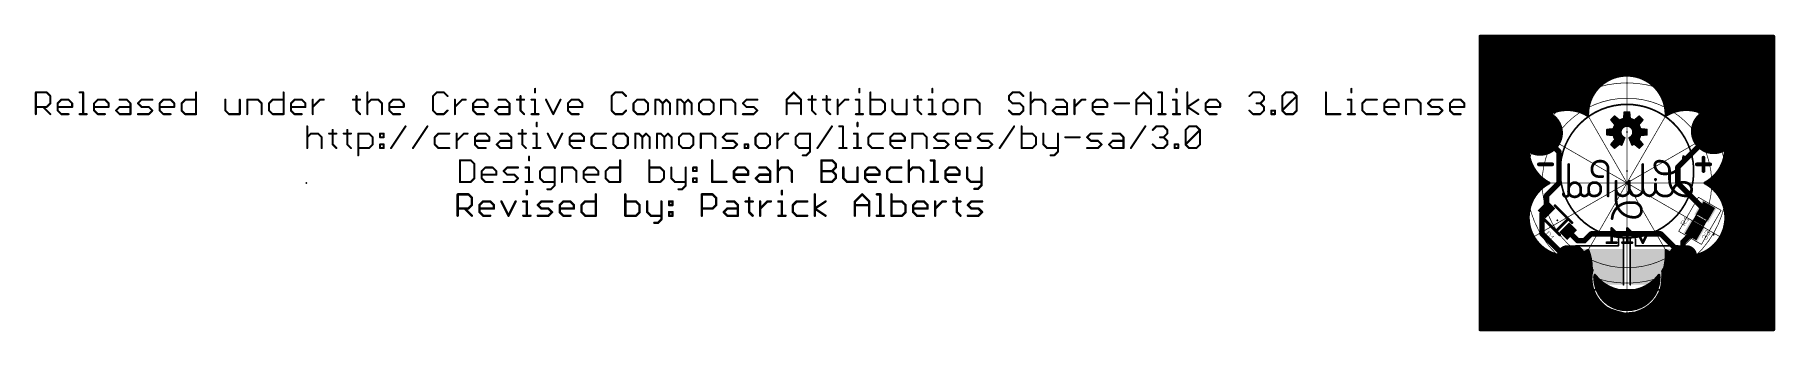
# Model space of a CAD drawing. Extents: x -119 to 11, y -11 to 11.
import ezdxf

# ---------------------------------------------------------------- set-up
doc = ezdxf.new("R2010")
doc.units = 0
for name, color, linetype in [('1', 12, 'CONTINUOUS'), ('16', 132, 'CONTINUOUS'), ('17', 110, 'CONTINUOUS'), ('20', 53, 'CONTINUOUS'), ('21', 41, 'CONTINUOUS'), ('22', 40, 'CONTINUOUS'), ('23', 53, 'CONTINUOUS'), ('24', 53, 'CONTINUOUS'), ('25', 253, 'CONTINUOUS'), ('27', 253, 'CONTINUOUS'), ('29', 40, 'CONTINUOUS'), ('30', 253, 'CONTINUOUS'), ('31', 253, 'CONTINUOUS'), ('35', 253, 'CONTINUOUS'), ('39', 12, 'CONTINUOUS'), ('44', 253, 'CONTINUOUS'), ('47', 4, 'CONTINUOUS'), ('51', 53, 'CONTINUOUS')]:
    doc.layers.add(name, color=color, linetype=linetype)

# ---------------------------------------------------------------- blocks, each defined once
blk = doc.blocks.new('RECT')
blk.add_solid([(-0.5, -0.5), (0.5, -0.5), (-0.5, 0.5), (0.5, 0.5)])
blk = doc.blocks.new('RECT508000X304800R75')
at = {"const_width": 0.7144}
blk.add_lwpolyline([(1.2303, -0.2381), (1.2303, 0.2381, 0.4142), (0.8731, 0.5953), (-0.8731, 0.5953, 0.4142), (-1.2303, 0.2381), (-1.2303, -0.2381, 0.4142), (-0.8731, -0.5953), (0.8731, -0.5953, 0.4142)], format="xyb", close=True, dxfattribs=at)
blk.add_solid([(-0.8985, -0.2635), (0.8985, -0.2635), (-0.8985, 0.2635), (0.8985, 0.2635)])
blk = doc.blocks.new('RECT540512X337312R75')
at = {"const_width": 0.7906}
blk.add_lwpolyline([(1.2938, -0.2635), (1.2938, 0.2635, 0.4142), (0.8985, 0.6588), (-0.8985, 0.6588, 0.4142), (-1.2938, 0.2635), (-1.2938, -0.2635, 0.4142), (-0.8985, -0.6588), (0.8985, -0.6588, 0.4142)], format="xyb", close=True, dxfattribs=at)
blk.add_solid([(-0.9239, -0.2889), (0.9239, -0.2889), (-0.9239, 0.2889), (0.9239, 0.2889)])
blk = doc.blocks.new('ROUNDP')
at = {"const_width": 0.5}
blk.add_lwpolyline([(0, -0.25, 1), (0, 0.25, 1), (0, -0.25)], format="xyb", dxfattribs=at)

msp = doc.modelspace()

# ---------------------------------------------------------------- linework, layer by layer
at = {"layer": '1'}
for points, const_width in [([(-1.3715, 9.0934), (-1.6556, 8.8675)], 0.2032), ([(-1.0562, 9.2733), (-1.3715, 9.0934)], 0.2032), ([(-1.2828, 9.144), (1.2828, 9.144)], 0.2032), ([(-0.7172, 9.4028), (-1.0562, 9.2733)], 0.2032), ([(-0.8627, 9.3472), (0.8627, 9.3472)], 0.2032), ([(-0.3623, 9.479), (-0.7172, 9.4028)], 0.2032), ([(0, 9.5), (-0.3623, 9.479)], 0.2032), ([(0.3623, 9.479), (0, 9.5)], 0.2032), ([(0.7172, 9.4028), (0.3623, 9.479)], 0.2032), ([(1.0562, 9.2733), (0.7172, 9.4028)], 0.2032), ([(1.3715, 9.0934), (1.0562, 9.2733)], 0.2032), ([(1.6556, 8.8675), (1.3715, 9.0934)], 0.2032), ([(-2.2583, 7.971), (-2.3604, 7.6227)], 0.2032), ([(-2.3314, 7.7216), (-1.4554, 7.7216)], 0.2032), ([(-2.2719, 7.9248), (-1.0011, 7.9248)], 0.2032), ([(-2.1043, 8.2996), (-2.2583, 7.971)], 0.2032), ([(-2.1847, 8.128), (2.1847, 8.128)], 0.2032), ([(-1.9017, 8.6008), (-2.1043, 8.2996)], 0.2032), ([(-2.083, 8.3312), (2.083, 8.3312)], 0.2032), ([(-1.9464, 8.5344), (1.9464, 8.5344)], 0.2032), ([(-1.6556, 8.8675), (-1.9017, 8.6008)], 0.2032), ([(-1.7963, 7.5027), (-1.4365, 7.7337)], 0.2032), ([(-1.7755, 8.7376), (1.7755, 8.7376)], 0.2032), ([(-1.5634, 8.9408), (1.5634, 8.9408)], 0.2032), ([(-1.4365, 7.7337), (-1.0474, 7.9112)], 0.2032), ([(-1.0474, 7.9112), (-0.6371, 8.0316)], 0.2032), ([(-0.6371, 8.0316), (-0.2138, 8.0924)], 0.2032), ([(-0.2138, 8.0924), (0.2138, 8.0924)], 0.2032), ([(0.2138, 8.0924), (0.6371, 8.0316)], 0.2032), ([(0.6371, 8.0316), (1.0474, 7.9112)], 0.2032), ([(1.0011, 7.9248), (2.2719, 7.9248)], 0.2032), ([(1.0474, 7.9112), (1.4365, 7.7337)], 0.2032), ([(1.4365, 7.7337), (1.7963, 7.5027)], 0.2032), ([(1.4554, 7.7216), (2.3314, 7.7216)], 0.2032), ([(1.9017, 8.6008), (1.6556, 8.8675)], 0.2032), ([(2.1043, 8.2996), (1.9017, 8.6008)], 0.2032), ([(2.2583, 7.971), (2.1043, 8.2996)], 0.2032), ([(2.3604, 7.6227), (2.2583, 7.971)], 0.2032), ([(-2.3604, 7.6227), (-2.408, 7.2629)], 0.2032), ([(-2.408, 7.2629), (-2.4, 6.9)], 0.2032), ([(-2.4047, 7.112), (-2.216, 7.112)], 0.2032), ([(-2.4011, 7.3152), (-2.0131, 7.3152)], 0.2032), ([(-2.4002, 6.9088), (-2.3924, 6.9088)], 0.2032), ([(-2.4, 6.9), (-2.1197, 7.2229)], 0.2032), ([(-2.3742, 7.5184), (-1.7719, 7.5184)], 0.2032), ([(-2.1197, 7.2229), (-1.7963, 7.5027)], 0.2032), ([(1.7719, 7.5184), (2.3742, 7.5184)], 0.2032), ([(1.7963, 7.5027), (2.1197, 7.2229)], 0.2032), ([(2.0131, 7.3152), (2.4011, 7.3152)], 0.2032), ([(2.1197, 7.2229), (2.4, 6.9)], 0.2032), ([(2.216, 7.112), (2.4047, 7.112)], 0.2032), ([(2.408, 7.2629), (2.3604, 7.6227)], 0.2032), ([(2.3924, 6.9088), (2.4002, 6.9088)], 0.2032), ([(2.4, 6.9), (2.408, 7.2629)], 0.2032), ([(-7.7893, 5.3225), (-8.0327, 5.0533)], 0.2032), ([(-7.8248, 5.2832), (-5.6504, 5.2832)], 0.2032), ([(-7.5076, 5.5514), (-7.7893, 5.3225)], 0.2032), ([(-7.5875, 5.4864), (-4.9976, 5.4864)], 0.2032), ([(-7.1942, 5.7345), (-7.5076, 5.5514)], 0.2032), ([(-7.271, 5.6896), (-5.0458, 5.6896)], 0.2032), ([(-6.8565, 5.8675), (-7.1942, 5.7345)], 0.2032), ([(-6.5024, 5.9474), (-6.8565, 5.8675)], 0.2032), ([(-6.7443, 5.8928), (-5.5794, 5.8928)], 0.2032), ([(-6.1403, 5.9721), (-6.5024, 5.9474)], 0.2032), ([(-6.3324, 4.8627), (-5.9842, 5.1109)], 0.2032), ([(-5.7787, 5.9413), (-6.1403, 5.9721)], 0.2032), ([(-5.9842, 5.1109), (-5.6042, 5.307)], 0.2032), ([(-5.426, 5.8555), (-5.7787, 5.9413)], 0.2032), ([(-5.6042, 5.307), (-5.2002, 5.4472)], 0.2032), ([(-5.0906, 5.7168), (-5.426, 5.8555)], 0.2032), ([(-5.2002, 5.4472), (-4.7804, 5.5285)], 0.2032), ([(-4.7804, 5.5285), (-5.0906, 5.7168)], 0.2032), ([(5.0906, 5.8368), (4.7804, 5.6485)], 0.2032), ([(4.7804, 5.6485), (5.2002, 5.5672)], 0.2032), ([(4.8482, 5.6896), (7.4763, 5.6896)], 0.2032), ([(5.426, 5.9755), (5.0906, 5.8368)], 0.2032), ([(5.2002, 5.5672), (5.6042, 5.427)], 0.2032), ([(5.2261, 5.8928), (7.0969, 5.8928)], 0.2032), ([(5.7787, 6.0613), (5.426, 5.9755)], 0.2032), ([(5.4331, 5.4864), (7.7352, 5.4864)], 0.2032), ([(5.6042, 5.427), (5.9842, 5.2309)], 0.2032), ([(6.1403, 6.0921), (5.7787, 6.0613)], 0.2032), ([(5.8828, 5.2832), (7.9333, 5.2832)], 0.2032), ([(5.9842, 5.2309), (6.3324, 4.9827)], 0.2032), ([(6.5024, 6.0674), (6.1403, 6.0921)], 0.2032), ([(6.8565, 5.9875), (6.5024, 6.0674)], 0.2032), ([(7.1942, 5.8545), (6.8565, 5.9875)], 0.2032), ([(7.5076, 5.6714), (7.1942, 5.8545)], 0.2032), ([(7.7893, 5.4425), (7.5076, 5.6714)], 0.2032), ([(8.0327, 5.1733), (7.7893, 5.4425)], 0.2032), ([(8.2321, 4.87), (8.0327, 5.1733)], 0.2032), ([(-8.5065, 4.0803), (-8.5638, 3.7219)], 0.2032), ([(-8.5416, 3.8608), (-7.12, 3.8608)], 0.2032), ([(-8.5091, 4.064), (-7.0027, 4.064)], 0.2032), ([(-8.395, 4.4257), (-8.5065, 4.0803)], 0.2032), ([(-8.4461, 4.2672), (-6.8779, 4.2672)], 0.2032), ([(-8.2321, 4.75), (-8.395, 4.4257)], 0.2032), ([(-8.3725, 4.4704), (-6.7182, 4.4704)], 0.2032), ([(-8.2704, 4.6736), (-6.5306, 4.6736)], 0.2032), ([(-8.0327, 5.0533), (-8.2321, 4.75)], 0.2032), ([(-8.1487, 4.8768), (-6.3126, 4.8768)], 0.2032), ([(-8.0085, 5.08), (-6.0275, 5.08)], 0.2032), ([(-7.2789, 3.4641), (-7.1199, 3.861)], 0.2032), ([(-7.1199, 3.861), (-6.9061, 4.2313)], 0.2032), ([(-6.9061, 4.2313), (-6.6418, 4.5675)], 0.2032), ([(-6.6418, 4.5675), (-6.3324, 4.8627)], 0.2032), ([(-5.08, 2.33), (-6.5, 3.75)], 0.4064), ([(3.81, 1.18), (6.5, 3.87)], 0.4064), ([(6.1959, 5.08), (8.094, 5.08)], 0.2032), ([(6.3324, 4.9827), (6.6418, 4.6875)], 0.2032), ([(6.4434, 4.8768), (8.2276, 4.8768)], 0.2032), ([(6.6418, 4.6875), (6.9061, 4.3514)], 0.2032), ([(6.6528, 4.6736), (8.3307, 4.6736)], 0.2032), ([(6.8125, 4.4704), (8.4193, 4.4704)], 0.2032), ([(6.9061, 4.3514), (7.1199, 3.981)], 0.2032), ([(6.9547, 4.2672), (8.4849, 4.2672)], 0.2032), ([(7.072, 4.064), (8.5283, 4.064)], 0.2032), ([(7.1199, 3.981), (7.2789, 3.5841)], 0.2032), ([(7.1681, 3.8608), (8.5608, 3.8608)], 0.2032), ([(8.395, 4.5457), (8.2321, 4.87)], 0.2032), ([(8.5065, 4.2003), (8.395, 4.5457)], 0.2032), ([(8.5638, 3.8419), (8.5065, 4.2003)], 0.2032), ([(8.5657, 3.479), (8.5638, 3.8419)], 0.2032), ([(-8.5638, 3.7219), (-8.5657, 3.359)], 0.2032), ([(-8.5657, 3.359), (-8.5121, 3)], 0.2032), ([(-8.5652, 3.4544), (-7.2812, 3.4544)], 0.2032), ([(-8.5641, 3.6576), (-7.2014, 3.6576)], 0.2032), ([(-8.5496, 3.2512), (-7.3306, 3.2512)], 0.2032), ([(-8.5192, 3.048), (-7.3799, 3.048)], 0.2032), ([(-8.5121, 3), (-8.4042, 2.6534)], 0.2032), ([(-8.4638, 2.8448), (-7.3994, 2.8448)], 0.2032), ([(-8.4042, 2.6534), (-8.2446, 2.3275)], 0.2032), ([(-8.3984, 2.6416), (-7.4189, 2.6416)], 0.2032), ([(-7.4207, 2.6229), (-7.3798, 3.0485)], 0.2032), ([(-7.4005, 2.1957), (-7.4207, 2.6229)], 0.2032), ([(-7.3798, 3.0485), (-7.2789, 3.4641)], 0.2032), ([(7.2494, 3.6576), (8.5648, 3.6576)], 0.2032), ([(7.2789, 3.5841), (7.3798, 3.1685)], 0.2032), ([(7.3104, 3.4544), (8.562, 3.4544)], 0.2032), ([(7.3597, 3.2512), (8.5317, 3.2512)], 0.2032), ([(7.3798, 3.1685), (7.4207, 2.7429)], 0.2032), ([(7.3914, 3.048), (8.4897, 3.048)], 0.2032), ([(7.4207, 2.7429), (7.4005, 2.3157)], 0.2032), ([(7.4109, 2.8448), (8.4264, 2.8448)], 0.2032), ([(7.4159, 2.6416), (8.3396, 2.6416)], 0.2032), ([(8.2446, 2.4475), (8.4042, 2.7734)], 0.2032), ([(8.4042, 2.7734), (8.5121, 3.12)], 0.2032), ([(8.5121, 3.12), (8.5657, 3.479)], 0.2032), ([(-8.2989, 2.4384), (-7.412, 2.4384)], 0.2032), ([(-8.2446, 2.3275), (-8.0371, 2.0297)], 0.2032), ([(-8.1803, 2.2352), (-7.4024, 2.2352)], 0.2032), ([(-8.0387, 2.032), (-7.3691, 2.032)], 0.2032), ([(-8.0371, 2.0297), (-7.7864, 1.7672)], 0.2032), ([(-7.8453, 1.8288), (-7.3301, 1.8288)], 0.2032), ([(-7.7864, 1.7672), (-7.4986, 1.5461)], 0.2032), ([(-7.6021, 1.6256), (-7.2681, 1.6256)], 0.2032), ([(-7.4986, 1.5461), (-7.1804, 1.3715)], 0.2032), ([(-7.3199, 1.7758), (-7.4005, 2.1957)], 0.2032), ([(-7.1804, 1.3715), (-7.3199, 1.7758)], 0.2032), ([(-7.2731, 1.4224), (-7.1979, 1.4224)], 0.2032), ([(-5.08, 0), (-5.08, 2.33)], 0.4064), ([(3.81, 0), (3.81, 1.18)], 0.4064), ([(7.3199, 1.8958), (7.1804, 1.4915)], 0.2032), ([(7.1804, 1.4915), (7.4986, 1.6661)], 0.2032), ([(7.2267, 1.6256), (7.4248, 1.6256)], 0.2032), ([(7.2968, 1.8288), (7.7104, 1.8288)], 0.2032), ([(7.4005, 2.3157), (7.3199, 1.8958)], 0.2032), ([(7.3461, 2.032), (7.9247, 2.032)], 0.2032), ([(7.3851, 2.2352), (8.0966, 2.2352)], 0.2032), ([(7.4063, 2.4384), (8.2383, 2.4384)], 0.2032), ([(7.4986, 1.6661), (7.7864, 1.8872)], 0.2032), ([(7.7864, 1.8872), (8.0371, 2.1497)], 0.2032), ([(8.0371, 2.1497), (8.2446, 2.4475)], 0.2032), ([(-6.0202, -0.9402), (-5.08, 0)], 0.4064), ([(5.891, -2.081), (3.81, 0)], 0.4064), ([(-7.1804, -1.3715), (-7.4986, -1.5461)], 0.2032), ([(-7.3199, -1.7758), (-7.1804, -1.3715)], 0.2032), ([(-6.0202, -1.9808), (-6.0202, -0.9402)], 0.4064), ([(-8.4042, -2.6534), (-8.5121, -3)], 0.2032), ([(-8.2446, -2.3275), (-8.4042, -2.6534)], 0.2032), ([(-8.3984, -2.6416), (-7.4189, -2.6416)], 0.2032), ([(-8.2989, -2.4384), (-7.412, -2.4384)], 0.2032), ([(-8.0371, -2.0297), (-8.2446, -2.3275)], 0.2032), ([(-8.1803, -2.2352), (-7.4024, -2.2352)], 0.2032), ([(-8.0387, -2.032), (-7.3691, -2.032)], 0.2032), ([(-7.7864, -1.7672), (-8.0371, -2.0297)], 0.2032), ([(-7.8453, -1.8288), (-7.3301, -1.8288)], 0.2032), ([(-7.4986, -1.5461), (-7.7864, -1.7672)], 0.2032), ([(-7.6021, -1.6256), (-7.2681, -1.6256)], 0.2032), ([(-7.4207, -2.6229), (-7.4005, -2.1957)], 0.2032), ([(-7.3798, -3.0485), (-7.4207, -2.6229)], 0.2032), ([(-7.4005, -2.1957), (-7.3199, -1.7758)], 0.2032), ([(-7.2731, -1.4224), (-7.1979, -1.4224)], 0.2032), ([(-6.35, -2.3107), (-6.0202, -1.9808)], 0.4064), ([(-6.35, -3.81), (-6.35, -2.3107)], 0.4064), ([(5.891, -2.0969), (5.891, -2.081)], 0.4064), ([(7.4986, -1.6661), (7.1804, -1.4915)], 0.2032), ([(7.1804, -1.4915), (7.3199, -1.8958)], 0.2032), ([(7.2267, -1.6256), (7.4248, -1.6256)], 0.2032), ([(7.2968, -1.8288), (7.7104, -1.8288)], 0.2032), ([(7.3199, -1.8958), (7.4005, -2.3157)], 0.2032), ([(7.3461, -2.032), (7.9247, -2.032)], 0.2032), ([(7.3851, -2.2352), (8.0967, -2.2352)], 0.2032), ([(7.4005, -2.3157), (7.4207, -2.7429)], 0.2032), ([(7.4063, -2.4384), (8.2383, -2.4384)], 0.2032), ([(7.4159, -2.6416), (8.3396, -2.6416)], 0.2032), ([(7.7864, -1.8872), (7.4986, -1.6661)], 0.2032), ([(8.0371, -2.1497), (7.7864, -1.8872)], 0.2032), ([(8.2446, -2.4475), (8.0371, -2.1497)], 0.2032), ([(8.4042, -2.7734), (8.2446, -2.4475)], 0.2032), ([(-8.5121, -3), (-8.5657, -3.359)], 0.2032), ([(-8.5657, -3.359), (-8.5638, -3.7219)], 0.2032), ([(-8.5652, -3.4544), (-7.2812, -3.4544)], 0.2032), ([(-8.5641, -3.6576), (-7.2014, -3.6576)], 0.2032), ([(-8.5638, -3.7219), (-8.5065, -4.0803)], 0.2032), ([(-8.5496, -3.2512), (-7.3306, -3.2512)], 0.2032), ([(-8.5416, -3.8608), (-7.12, -3.8608)], 0.2032), ([(-8.5192, -3.048), (-7.3799, -3.048)], 0.2032), ([(-8.4638, -2.8448), (-7.3994, -2.8448)], 0.2032), ([(-7.2789, -3.4641), (-7.3798, -3.0485)], 0.2032), ([(-7.1199, -3.861), (-7.2789, -3.4641)], 0.2032), ([(-6.9061, -4.2313), (-7.1199, -3.861)], 0.2032), ([(-4.191, -5.969), (-6.35, -3.81)], 0.4064), ([(-3.683, -4.318), (-4.3938, -3.6072)], 0.4064), ([(-2.667, -3.81), (-3.175, -4.318)], 0.4064), ([(2.54, -3.81), (-2.667, -3.81)], 0.4064), ([(4.191, -5.461), (2.54, -3.81)], 0.4064), ([(4.191, -4.4191), (5.041, -3.5691)], 0.4064), ([(7.1199, -3.981), (6.9061, -4.3514)], 0.2032), ([(7.2789, -3.5841), (7.1199, -3.981)], 0.2032), ([(7.1681, -3.8608), (8.5608, -3.8608)], 0.2032), ([(7.2494, -3.6576), (8.5648, -3.6576)], 0.2032), ([(7.3798, -3.1685), (7.2789, -3.5841)], 0.2032), ([(7.3104, -3.4544), (8.562, -3.4544)], 0.2032), ([(7.3597, -3.2512), (8.5317, -3.2512)], 0.2032), ([(7.4207, -2.7429), (7.3798, -3.1685)], 0.2032), ([(7.3914, -3.048), (8.4897, -3.048)], 0.2032), ([(7.4109, -2.8448), (8.4264, -2.8448)], 0.2032), ([(8.5121, -3.12), (8.4042, -2.7734)], 0.2032), ([(8.5065, -4.2003), (8.5638, -3.8419)], 0.2032), ([(8.5657, -3.479), (8.5121, -3.12)], 0.2032), ([(8.5638, -3.8419), (8.5657, -3.479)], 0.2032), ([(-8.5091, -4.064), (-7.0027, -4.064)], 0.2032), ([(-8.5065, -4.0803), (-8.395, -4.4257)], 0.2032), ([(-8.4461, -4.2672), (-6.8779, -4.2672)], 0.2032), ([(-8.395, -4.4257), (-8.2321, -4.75)], 0.2032), ([(-8.3725, -4.4704), (-6.7182, -4.4704)], 0.2032), ([(-8.2704, -4.6736), (-6.5306, -4.6736)], 0.2032), ([(-8.2321, -4.75), (-8.0327, -5.0533)], 0.2032), ([(-8.1487, -4.8768), (-6.3126, -4.8768)], 0.2032), ([(-8.0327, -5.0533), (-7.7893, -5.3225)], 0.2032), ([(-8.0085, -5.08), (-6.0275, -5.08)], 0.2032), ([(-7.8248, -5.2832), (-5.6504, -5.2832)], 0.2032), ([(-6.6418, -4.5675), (-6.9061, -4.2313)], 0.2032), ([(-6.3324, -4.8627), (-6.6418, -4.5675)], 0.2032), ([(-5.9842, -5.1109), (-6.3324, -4.8627)], 0.2032), ([(-5.6042, -5.307), (-5.9842, -5.1109)], 0.2032), ([(-5.2002, -5.4472), (-5.6042, -5.307)], 0.2032), ([(-3.175, -4.318), (-3.683, -4.318)], 0.4064), ([(4.191, -6.35), (4.191, -4.4191)], 0.4064), ([(5.9842, -5.2309), (5.6042, -5.427)], 0.2032), ([(5.8828, -5.2832), (7.9333, -5.2832)], 0.2032), ([(6.3324, -4.9827), (5.9842, -5.2309)], 0.2032), ([(6.1959, -5.08), (8.094, -5.08)], 0.2032), ([(6.6418, -4.6875), (6.3324, -4.9827)], 0.2032), ([(6.4434, -4.8768), (8.2276, -4.8768)], 0.2032), ([(6.9061, -4.3514), (6.6418, -4.6875)], 0.2032), ([(6.6528, -4.6736), (8.3307, -4.6736)], 0.2032), ([(6.8125, -4.4704), (8.4193, -4.4704)], 0.2032), ([(6.9547, -4.2672), (8.4849, -4.2672)], 0.2032), ([(7.072, -4.064), (8.5283, -4.064)], 0.2032), ([(7.7893, -5.4425), (8.0327, -5.1733)], 0.2032), ([(8.0327, -5.1733), (8.2321, -4.87)], 0.2032), ([(8.2321, -4.87), (8.395, -4.5457)], 0.2032), ([(8.395, -4.5457), (8.5065, -4.2003)], 0.2032), ([(-7.7893, -5.3225), (-7.5076, -5.5514)], 0.2032), ([(-7.5875, -5.4864), (-4.9976, -5.4864)], 0.2032), ([(-7.5076, -5.5514), (-7.1942, -5.7345)], 0.2032), ([(-7.271, -5.6896), (-5.0458, -5.6896)], 0.2032), ([(-7.1942, -5.7345), (-6.8565, -5.8675)], 0.2032), ([(-6.8565, -5.8675), (-6.5024, -5.9474)], 0.2032), ([(-6.7443, -5.8928), (-5.5794, -5.8928)], 0.2032), ([(-6.5024, -5.9474), (-6.1403, -5.9721)], 0.2032), ([(-6.1403, -5.9721), (-5.7787, -5.9413)], 0.2032), ([(-5.7787, -5.9413), (-5.426, -5.8555)], 0.2032), ([(-5.426, -5.8555), (-5.0906, -5.7168)], 0.2032), ([(-4.7804, -5.5285), (-5.2002, -5.4472)], 0.2032), ([(-5.0906, -5.7168), (-4.7804, -5.5285)], 0.2032), ([(-4.191, -6.35), (-4.191, -5.969)], 0.4064), ([(4.191, -6.35), (4.191, -5.461)], 0.4064), ([(5.2002, -5.5672), (4.7804, -5.6485)], 0.2032), ([(4.7804, -5.6485), (5.0906, -5.8368)], 0.2032), ([(4.8482, -5.6896), (7.4763, -5.6896)], 0.2032), ([(5.0906, -5.8368), (5.426, -5.9755)], 0.2032), ([(5.6042, -5.427), (5.2002, -5.5672)], 0.2032), ([(5.2261, -5.8928), (7.0969, -5.8928)], 0.2032), ([(5.426, -5.9755), (5.7787, -6.0613)], 0.2032), ([(5.4331, -5.4864), (7.7352, -5.4864)], 0.2032), ([(5.7787, -6.0613), (6.1403, -6.0921)], 0.2032), ([(6.1403, -6.0921), (6.5024, -6.0674)], 0.2032), ([(6.5024, -6.0674), (6.8565, -5.9875)], 0.2032), ([(6.8565, -5.9875), (7.1942, -5.8545)], 0.2032), ([(7.1942, -5.8545), (7.5076, -5.6714)], 0.2032), ([(7.5076, -5.6714), (7.7893, -5.4425)], 0.2032), ([(-2.4, -6.9), (-2.408, -7.2629)], 0.2032), ([(-2.408, -7.2629), (-2.3604, -7.6227)], 0.2032), ([(-2.4047, -7.112), (-2.216, -7.112)], 0.2032), ([(-2.4011, -7.3152), (-2.0131, -7.3152)], 0.2032), ([(-2.4002, -6.9088), (-2.3924, -6.9088)], 0.2032), ([(-2.1197, -7.2229), (-2.4, -6.9)], 0.2032), ([(-2.3742, -7.5184), (-1.7719, -7.5184)], 0.2032), ([(-2.3604, -7.6227), (-2.2583, -7.971)], 0.2032), ([(-2.3314, -7.7216), (-1.4554, -7.7216)], 0.2032), ([(-1.7963, -7.5027), (-2.1197, -7.2229)], 0.2032), ([(-1.4365, -7.7337), (-1.7963, -7.5027)], 0.2032), ([(-1.0474, -7.9112), (-1.4365, -7.7337)], 0.2032), ([(-0.6371, -8.0316), (-1.0474, -7.9112)], 0.2032), ([(1.0474, -7.9112), (0.6371, -8.0316)], 0.2032), ([(1.4365, -7.7337), (1.0474, -7.9112)], 0.2032), ([(1.7963, -7.5027), (1.4365, -7.7337)], 0.2032), ([(1.4554, -7.7216), (2.3314, -7.7216)], 0.2032), ([(1.7719, -7.5184), (2.3742, -7.5184)], 0.2032), ([(2.1197, -7.2229), (1.7963, -7.5027)], 0.2032), ([(2.0131, -7.3152), (2.4011, -7.3152)], 0.2032), ([(2.4, -6.9), (2.1197, -7.2229)], 0.2032), ([(2.216, -7.112), (2.4047, -7.112)], 0.2032), ([(2.2583, -7.971), (2.3604, -7.6227)], 0.2032), ([(2.3604, -7.6227), (2.408, -7.2629)], 0.2032), ([(2.3924, -6.9088), (2.4002, -6.9088)], 0.2032), ([(2.408, -7.2629), (2.4, -6.9)], 0.2032), ([(-2.2719, -7.9248), (-1.0011, -7.9248)], 0.2032), ([(-2.2583, -7.971), (-2.1043, -8.2996)], 0.2032), ([(-2.1847, -8.128), (2.1847, -8.128)], 0.2032), ([(-2.1043, -8.2996), (-1.9017, -8.6008)], 0.2032), ([(-2.083, -8.3312), (2.083, -8.3312)], 0.2032), ([(-1.9464, -8.5344), (1.9464, -8.5344)], 0.2032), ([(-1.9017, -8.6008), (-1.6556, -8.8675)], 0.2032), ([(-1.7755, -8.7376), (1.7755, -8.7376)], 0.2032), ([(-1.6556, -8.8675), (-1.3715, -9.0934)], 0.2032), ([(-1.5634, -8.9408), (1.5634, -8.9408)], 0.2032), ([(-1.3715, -9.0934), (-1.0562, -9.2733)], 0.2032), ([(-1.2828, -9.144), (1.2828, -9.144)], 0.2032), ([(-0.2138, -8.0924), (-0.6371, -8.0316)], 0.2032), ([(0.2138, -8.0924), (-0.2138, -8.0924)], 0.2032), ([(0.6371, -8.0316), (0.2138, -8.0924)], 0.2032), ([(1.0011, -7.9248), (2.2719, -7.9248)], 0.2032), ([(1.0562, -9.2733), (1.3715, -9.0934)], 0.2032), ([(1.3715, -9.0934), (1.6556, -8.8675)], 0.2032), ([(1.6556, -8.8675), (1.9017, -8.6008)], 0.2032), ([(1.9017, -8.6008), (2.1043, -8.2996)], 0.2032), ([(2.1043, -8.2996), (2.2583, -7.971)], 0.2032), ([(-1.0562, -9.2733), (-0.7172, -9.4028)], 0.2032), ([(-0.8627, -9.3472), (0.8627, -9.3472)], 0.2032), ([(-0.7172, -9.4028), (-0.3623, -9.479)], 0.2032), ([(-0.3623, -9.479), (0, -9.5)], 0.2032), ([(0, -9.5), (0.3623, -9.479)], 0.2032), ([(0.3623, -9.479), (0.7172, -9.4028)], 0.2032), ([(0.7172, -9.4028), (1.0562, -9.2733)], 0.2032)]:
    msp.add_lwpolyline(points, dxfattribs=dict(at, const_width=const_width))
for points, const_width in [([(-1.3967, 9.1375, 1), (-1.3463, 9.0493)], 0.1016), ([(-1.3399, 9.0537, 1), (-1.4031, 9.1332)], 0.1016), ([(-1.2828, 9.1948, 1), (-1.2828, 9.0932)], 0.1016), ([(-1.0744, 9.3207, 1), (-1.0381, 9.2258)], 0.1016), ([(-1.0311, 9.2291, 1), (-1.0814, 9.3174)], 0.1016), ([(-0.8627, 9.398, 1), (-0.8627, 9.2964)], 0.1016), ([(-0.7279, 9.4525, 1), (-0.7065, 9.3531)], 0.1016), ([(-0.6991, 9.3553, 1), (-0.7353, 9.4502)], 0.1016), ([(-0.3653, 9.5297, 1), (-0.3594, 9.4283)], 0.1016), ([(-0.3517, 9.4293, 1), (-0.373, 9.5286)], 0.1016), ([(0.0029, 9.5507, 1), (-0.0029, 9.4493)], 0.1016), ([(0.0029, 9.4493, 1), (-0.0029, 9.5507)], 0.1016), ([(0.373, 9.5286, 1), (0.3517, 9.4293)], 0.1016), ([(0.3594, 9.4283, 1), (0.3653, 9.5297)], 0.1016), ([(0.7353, 9.4502, 1), (0.6991, 9.3553)], 0.1016), ([(0.7065, 9.3531, 1), (0.7279, 9.4525)], 0.1016), ([(0.8627, 9.2964, 1), (0.8627, 9.398)], 0.1016), ([(1.0814, 9.3174, 1), (1.0311, 9.2291)], 0.1016), ([(1.0381, 9.2258, 1), (1.0744, 9.3207)], 0.1016), ([(1.2828, 9.0932, 1), (1.2828, 9.1948)], 0.1016), ([(1.4031, 9.1332, 1), (1.3399, 9.0537)], 0.1016), ([(1.3463, 9.0493, 1), (1.3967, 9.1375)], 0.1016), ([(-2.3314, 7.7724, 1), (-2.3314, 7.6708)], 0.1016), ([(-2.2719, 7.9756, 1), (-2.2719, 7.874)], 0.1016), ([(-2.3043, 7.9925, 1), (-2.2123, 7.9494)], 0.1016), ([(-2.2096, 7.9567, 1), (-2.3071, 7.9853)], 0.1016), ([(-2.1847, 8.1788, 1), (-2.1847, 8.0772)], 0.1016), ([(-2.1464, 8.3279, 1), (-2.0621, 8.2713)], 0.1016), ([(-2.0583, 8.278, 1), (-2.1503, 8.3212)], 0.1016), ([(-2.083, 8.382, 1), (-2.083, 8.2804)], 0.1016), ([(-1.9464, 8.5852, 1), (-1.9464, 8.4836)], 0.1016), ([(-1.9391, 8.6353, 1), (-1.8644, 8.5663)], 0.1016), ([(-1.8596, 8.5724, 1), (-1.9439, 8.6291)], 0.1016), ([(-1.7755, 8.7884, 1), (-1.7755, 8.6868)], 0.1016), ([(-1.6872, 8.9072, 1), (-1.6239, 8.8277)], 0.1016), ([(-1.6182, 8.833, 1), (-1.6929, 8.9019)], 0.1016), ([(-1.5634, 8.9916, 1), (-1.5634, 8.89)], 0.1016), ([(-1.4575, 7.78, 1), (-1.4154, 7.6875)], 0.1016), ([(-1.409, 7.691, 1), (-1.4639, 7.7765)], 0.1016), ([(-1.4554, 7.6708, 1), (-1.4554, 7.7724)], 0.1016), ([(-1.0617, 7.96, 1), (-1.0331, 7.8625)], 0.1016), ([(-1.0263, 7.865, 1), (-1.0685, 7.9574)], 0.1016), ([(-1.0011, 7.874, 1), (-1.0011, 7.9756)], 0.1016), ([(-0.6443, 8.0819, 1), (-0.6299, 7.9813)], 0.1016), ([(-0.6228, 7.9828, 1), (-0.6514, 8.0803)], 0.1016), ([(-0.2138, 8.1432, 1), (-0.2138, 8.0416)], 0.1016), ([(-0.2066, 8.0421, 1), (-0.221, 8.1427)], 0.1016), ([(0.221, 8.1427, 1), (0.2066, 8.0421)], 0.1016), ([(0.2138, 8.0416, 1), (0.2138, 8.1432)], 0.1016), ([(0.6514, 8.0803, 1), (0.6228, 7.9828)], 0.1016), ([(0.6299, 7.9813, 1), (0.6443, 8.0819)], 0.1016), ([(1.0011, 7.9756, 1), (1.0011, 7.874)], 0.1016), ([(1.0685, 7.9574, 1), (1.0263, 7.865)], 0.1016), ([(1.0331, 7.8625, 1), (1.0617, 7.96)], 0.1016), ([(1.4639, 7.7765, 1), (1.409, 7.691)], 0.1016), ([(1.4554, 7.7724, 1), (1.4554, 7.6708)], 0.1016), ([(1.4154, 7.6875, 1), (1.4575, 7.78)], 0.1016), ([(1.5634, 8.89, 1), (1.5634, 8.9916)], 0.1016), ([(1.6929, 8.9019, 1), (1.6182, 8.833)], 0.1016), ([(1.6239, 8.8277, 1), (1.6872, 8.9072)], 0.1016), ([(1.7755, 8.6868, 1), (1.7755, 8.7884)], 0.1016), ([(1.9439, 8.6291, 1), (1.8596, 8.5724)], 0.1016), ([(1.8644, 8.5663, 1), (1.9391, 8.6353)], 0.1016), ([(1.9464, 8.4836, 1), (1.9464, 8.5852)], 0.1016), ([(2.1503, 8.3212, 1), (2.0583, 8.278)], 0.1016), ([(2.0621, 8.2713, 1), (2.1464, 8.3279)], 0.1016), ([(2.083, 8.2804, 1), (2.083, 8.382)], 0.1016), ([(2.1847, 8.0772, 1), (2.1847, 8.1788)], 0.1016), ([(2.3071, 7.9853, 1), (2.2096, 7.9567)], 0.1016), ([(2.2123, 7.9494, 1), (2.3043, 7.9925)], 0.1016), ([(2.2719, 7.874, 1), (2.2719, 7.9756)], 0.1016), ([(2.3314, 7.6708, 1), (2.3314, 7.7724)], 0.1016), ([(-2.3572, 7.264, 1), (-2.4588, 7.2617)], 0.1016), ([(-2.4583, 7.2695, 1), (-2.3576, 7.2562)], 0.1016), ([(-2.4047, 7.1628, 1), (-2.4047, 7.0612)], 0.1016), ([(-2.4011, 7.366, 1), (-2.4011, 7.2644)], 0.1016), ([(-2.4002, 6.9596, 1), (-2.4002, 6.858)], 0.1016), ([(-2.4384, 6.9333, 1), (-2.3616, 6.8667)], 0.1016), ([(-2.4508, 6.8989, 1), (-2.3492, 6.9011)], 0.1016), ([(-2.3742, 7.5692, 1), (-2.3742, 7.4676)], 0.1016), ([(-2.4091, 7.637, 1), (-2.3116, 7.6084)], 0.1016), ([(-2.31, 7.616, 1), (-2.4107, 7.6293)], 0.1016), ([(-2.3924, 6.858, 1), (-2.3924, 6.9596)], 0.1016), ([(-2.216, 7.0612, 1), (-2.216, 7.1628)], 0.1016), ([(-2.1529, 7.2614, 1), (-2.0865, 7.1845)], 0.1016), ([(-2.0813, 7.1896, 1), (-2.1581, 7.2562)], 0.1016), ([(-2.0131, 7.2644, 1), (-2.0131, 7.366)], 0.1016), ([(-1.8238, 7.5455, 1), (-1.7689, 7.46)], 0.1016), ([(-1.7631, 7.4643, 1), (-1.8296, 7.5412)], 0.1016), ([(-1.7719, 7.4676, 1), (-1.7719, 7.5692)], 0.1016), ([(1.7719, 7.5692, 1), (1.7719, 7.4676)], 0.1016), ([(1.8296, 7.5412, 1), (1.7631, 7.4643)], 0.1016), ([(1.7689, 7.46, 1), (1.8238, 7.5455)], 0.1016), ([(2.0131, 7.366, 1), (2.0131, 7.2644)], 0.1016), ([(2.1581, 7.2562, 1), (2.0813, 7.1896)], 0.1016), ([(2.0865, 7.1845, 1), (2.1529, 7.2614)], 0.1016), ([(2.216, 7.1628, 1), (2.216, 7.0612)], 0.1016), ([(2.4107, 7.6293, 1), (2.31, 7.616)], 0.1016), ([(2.3116, 7.6084, 1), (2.4091, 7.637)], 0.1016), ([(2.3924, 6.9596, 1), (2.3924, 6.858)], 0.1016), ([(2.3492, 6.9011, 1), (2.4508, 6.8989)], 0.1016), ([(2.4588, 7.2617, 1), (2.3572, 7.264)], 0.1016), ([(2.3576, 7.2562, 1), (2.4583, 7.2695)], 0.1016), ([(2.3616, 6.8667, 1), (2.4384, 6.9333)], 0.1016), ([(2.3742, 7.4676, 1), (2.3742, 7.5692)], 0.1016), ([(2.4002, 6.858, 1), (2.4002, 6.9596)], 0.1016), ([(2.4011, 7.2644, 1), (2.4011, 7.366)], 0.1016), ([(2.4047, 7.0612, 1), (2.4047, 7.1628)], 0.1016), ([(-7.8248, 5.334, 1), (-7.8248, 5.2324)], 0.1016), ([(-7.8213, 5.3619, 1), (-7.7572, 5.2831)], 0.1016), ([(-7.7516, 5.2884, 1), (-7.8269, 5.3566)], 0.1016), ([(-7.5875, 5.5372, 1), (-7.5875, 5.4356)], 0.1016), ([(-7.5332, 5.5952, 1), (-7.4819, 5.5075)], 0.1016), ([(-7.4755, 5.5119, 1), (-7.5396, 5.5908)], 0.1016), ([(-7.271, 5.7404, 1), (-7.271, 5.6388)], 0.1016), ([(-7.2128, 5.7817, 1), (-7.1756, 5.6872)], 0.1016), ([(-7.1686, 5.6906, 1), (-7.2198, 5.7783)], 0.1016), ([(-6.8677, 5.9171, 1), (-6.8453, 5.8179)], 0.1016), ([(-6.8379, 5.8202, 1), (-6.8751, 5.9148)], 0.1016), ([(-6.7443, 5.9436, 1), (-6.7443, 5.842)], 0.1016), ([(-6.5059, 5.998, 1), (-6.499, 5.8967)], 0.1016), ([(-6.4913, 5.8978, 1), (-6.5136, 5.9969)], 0.1016), ([(-6.136, 6.0228, 1), (-6.1447, 5.9215)], 0.1016), ([(-6.1369, 5.9215, 1), (-6.1438, 6.0228)], 0.1016), ([(-5.9547, 5.0695, 1), (-6.0137, 5.1523)], 0.1016), ([(-5.7667, 5.9906, 1), (-5.7907, 5.8919)], 0.1016), ([(-5.783, 5.8907, 1), (-5.7744, 5.9919)], 0.1016), ([(-5.6209, 5.355, 1), (-5.5876, 5.259)], 0.1016), ([(-5.6504, 5.2324, 1), (-5.6504, 5.334)], 0.1016), ([(-5.5809, 5.2619, 1), (-5.6275, 5.3522)], 0.1016), ([(-5.5794, 5.842, 1), (-5.5794, 5.9436)], 0.1016), ([(-5.4066, 5.9024, 1), (-5.4455, 5.8085)], 0.1016), ([(-5.4381, 5.8061, 1), (-5.414, 5.9048)], 0.1016), ([(-5.2099, 5.4971, 1), (-5.1906, 5.3973)], 0.1016), ([(-5.1836, 5.3992, 1), (-5.2169, 5.4952)], 0.1016), ([(-5.0643, 5.7602, 1), (-5.117, 5.6734)], 0.1016), ([(-5.1101, 5.6699, 1), (-5.0712, 5.7637)], 0.1016), ([(-5.0458, 5.6388, 1), (-5.0458, 5.7404)], 0.1016), ([(-4.9976, 5.4356, 1), (-4.9976, 5.5372)], 0.1016), ([(-4.8067, 5.485, 1), (-4.754, 5.5719)], 0.1016), ([(-4.7707, 5.4786, 1), (-4.79, 5.5783)], 0.1016), ([(4.754, 5.6919, 1), (4.8067, 5.605)], 0.1016), ([(4.79, 5.6983, 1), (4.7707, 5.5986)], 0.1016), ([(4.8482, 5.7404, 1), (4.8482, 5.6388)], 0.1016), ([(5.0712, 5.8837, 1), (5.1101, 5.7899)], 0.1016), ([(5.117, 5.7934, 1), (5.0643, 5.8802)], 0.1016), ([(5.2169, 5.6152, 1), (5.1836, 5.5192)], 0.1016), ([(5.2261, 5.9436, 1), (5.2261, 5.842)], 0.1016), ([(5.1906, 5.5173, 1), (5.2099, 5.6171)], 0.1016), ([(5.414, 6.0248, 1), (5.4381, 5.9261)], 0.1016), ([(5.4331, 5.5372, 1), (5.4331, 5.4356)], 0.1016), ([(5.4455, 5.9285, 1), (5.4066, 6.0224)], 0.1016), ([(5.6275, 5.4722, 1), (5.5809, 5.3819)], 0.1016), ([(5.5876, 5.379, 1), (5.6209, 5.475)], 0.1016), ([(5.7744, 6.1119, 1), (5.783, 6.0107)], 0.1016), ([(5.7907, 6.0119, 1), (5.7667, 6.1106)], 0.1016), ([(5.8828, 5.334, 1), (5.8828, 5.2324)], 0.1016), ([(6.0137, 5.2723, 1), (5.9547, 5.1895)], 0.1016), ([(5.9609, 5.1857, 1), (6.0075, 5.276)], 0.1016), ([(6.1438, 6.1428, 1), (6.1369, 6.0415)], 0.1016), ([(6.1447, 6.0415, 1), (6.136, 6.1428)], 0.1016), ([(6.5136, 6.1169, 1), (6.4913, 6.0178)], 0.1016), ([(6.499, 6.0167, 1), (6.5059, 6.118)], 0.1016), ([(6.8751, 6.0348, 1), (6.8379, 5.9402)], 0.1016), ([(6.8453, 5.9379, 1), (6.8677, 6.0371)], 0.1016), ([(7.0969, 5.842, 1), (7.0969, 5.9436)], 0.1016), ([(7.2198, 5.8983, 1), (7.1686, 5.8106)], 0.1016), ([(7.1756, 5.8072, 1), (7.2128, 5.9017)], 0.1016), ([(7.5396, 5.7108, 1), (7.4755, 5.6319)], 0.1016), ([(7.4763, 5.6388, 1), (7.4763, 5.7404)], 0.1016), ([(7.4819, 5.6275, 1), (7.5332, 5.7152)], 0.1016), ([(7.7352, 5.4356, 1), (7.7352, 5.5372)], 0.1016), ([(7.8269, 5.4766, 1), (7.7516, 5.4084)], 0.1016), ([(7.7572, 5.4031, 1), (7.8213, 5.4819)], 0.1016), ([(7.9333, 5.2324, 1), (7.9333, 5.334)], 0.1016), ([(8.0751, 5.2012, 1), (7.9902, 5.1454)], 0.1016), ([(7.995, 5.1392, 1), (8.0703, 5.2073)], 0.1016), ([(-8.5416, 3.9116, 1), (-8.5416, 3.81)], 0.1016), ([(-8.5091, 4.1148, 1), (-8.5091, 4.0132)], 0.1016), ([(-8.5548, 4.0959, 1), (-8.4581, 4.0647)], 0.1016), ([(-8.4563, 4.0723, 1), (-8.5566, 4.0883)], 0.1016), ([(-8.4461, 4.318, 1), (-8.4461, 4.2164)], 0.1016), ([(-8.4404, 4.4485, 1), (-8.3496, 4.4029)], 0.1016), ([(-8.3467, 4.4101, 1), (-8.4433, 4.4413)], 0.1016), ([(-8.3725, 4.5212, 1), (-8.3725, 4.4196)], 0.1016), ([(-8.2704, 4.7244, 1), (-8.2704, 4.6228)], 0.1016), ([(-8.2745, 4.7779, 1), (-8.1896, 4.7221)], 0.1016), ([(-8.1867, 4.7272, 1), (-8.2774, 4.7728)], 0.1016), ([(-8.1487, 4.9276, 1), (-8.1487, 4.826)], 0.1016), ([(-8.0703, 5.0873, 1), (-7.995, 5.0192)], 0.1016), ([(-7.9902, 5.0254, 1), (-8.0751, 5.0812)], 0.1016), ([(-8.0085, 5.1308, 1), (-8.0085, 5.0292)], 0.1016), ([(-7.1639, 3.8864, 1), (-7.0759, 3.8356)], 0.1016), ([(-7.0728, 3.8421, 1), (-7.1671, 3.8799)], 0.1016), ([(-7.12, 3.81, 1), (-7.12, 3.9116)], 0.1016), ([(-7.0027, 4.0132, 1), (-7.0027, 4.1148)], 0.1016), ([(-6.946, 4.2627, 1), (-6.8662, 4.2)], 0.1016), ([(-6.8621, 4.206, 1), (-6.9501, 4.2567)], 0.1016), ([(-6.8779, 4.2164, 1), (-6.8779, 4.318)], 0.1016), ([(-6.7182, 4.4196, 1), (-6.7182, 4.5212)], 0.1016), ([(-6.6769, 4.6043, 1), (-6.6067, 4.5308)], 0.1016), ([(-6.6019, 4.5361, 1), (-6.6817, 4.5989)], 0.1016), ([(-6.4282, 3.8218, 1), (-6.5718, 3.6782)], 0.2032), ([(-6.5306, 4.6228, 1), (-6.5306, 4.7244)], 0.1016), ([(-6.3619, 4.9041, 1), (-6.3029, 4.8213)], 0.1016), ([(-6.2973, 4.8259, 1), (-6.3675, 4.8994)], 0.1016), ([(-6.3126, 4.826, 1), (-6.3126, 4.9276)], 0.1016), ([(-6.0075, 5.156, 1), (-5.9609, 5.0657)], 0.1016), ([(-6.0275, 5.0292, 1), (-6.0275, 5.1308)], 0.1016), ([(6.1959, 5.1308, 1), (6.1959, 5.0292)], 0.1016), ([(6.3675, 5.0194, 1), (6.2973, 4.9459)], 0.1016), ([(6.3029, 4.9413, 1), (6.3619, 5.0241)], 0.1016), ([(6.5718, 3.7982, 1), (6.4282, 3.9418)], 0.2032), ([(6.4434, 4.9276, 1), (6.4434, 4.826)], 0.1016), ([(6.6817, 4.7189, 1), (6.6019, 4.6561)], 0.1016), ([(6.6528, 4.7244, 1), (6.6528, 4.6228)], 0.1016), ([(6.6067, 4.6508, 1), (6.6769, 4.7243)], 0.1016), ([(6.8125, 4.5212, 1), (6.8125, 4.4196)], 0.1016), ([(6.9501, 4.3767, 1), (6.8621, 4.326)], 0.1016), ([(6.8662, 4.32, 1), (6.946, 4.3827)], 0.1016), ([(6.9547, 4.318, 1), (6.9547, 4.2164)], 0.1016), ([(7.072, 4.1148, 1), (7.072, 4.0132)], 0.1016), ([(7.1671, 3.9999, 1), (7.0728, 3.9621)], 0.1016), ([(7.0759, 3.9556, 1), (7.1639, 4.0064)], 0.1016), ([(7.1681, 3.9116, 1), (7.1681, 3.81)], 0.1016), ([(8.094, 5.0292, 1), (8.094, 5.1308)], 0.1016), ([(8.2774, 4.8928, 1), (8.1867, 4.8472)], 0.1016), ([(8.1896, 4.8421, 1), (8.2745, 4.8979)], 0.1016), ([(8.2276, 4.826, 1), (8.2276, 4.9276)], 0.1016), ([(8.3307, 4.6228, 1), (8.3307, 4.7244)], 0.1016), ([(8.4433, 4.5613, 1), (8.3467, 4.5301)], 0.1016), ([(8.3496, 4.5229, 1), (8.4404, 4.5685)], 0.1016), ([(8.4193, 4.4196, 1), (8.4193, 4.5212)], 0.1016), ([(8.5566, 4.2083, 1), (8.4563, 4.1923)], 0.1016), ([(8.4581, 4.1847, 1), (8.5548, 4.2159)], 0.1016), ([(8.4849, 4.2164, 1), (8.4849, 4.318)], 0.1016), ([(8.6146, 3.8422, 1), (8.513, 3.8416)], 0.1016), ([(8.5283, 4.0132, 1), (8.5283, 4.1148)], 0.1016), ([(8.5608, 3.81, 1), (8.5608, 3.9116)], 0.1016), ([(-8.5154, 3.3665, 1), (-8.6159, 3.3514)], 0.1016), ([(-8.6165, 3.3592, 1), (-8.5149, 3.3587)], 0.1016), ([(-8.5652, 3.5052, 1), (-8.5652, 3.4036)], 0.1016), ([(-8.5641, 3.7084, 1), (-8.5641, 3.6068)], 0.1016), ([(-8.513, 3.7216, 1), (-8.6146, 3.7222)], 0.1016), ([(-8.614, 3.7299, 1), (-8.5136, 3.7139)], 0.1016), ([(-8.5496, 3.302, 1), (-8.5496, 3.2004)], 0.1016), ([(-8.5192, 3.0988, 1), (-8.5192, 2.9972)], 0.1016), ([(-8.4636, 3.0151, 1), (-8.5606, 2.9849)], 0.1016), ([(-8.5623, 2.9925, 1), (-8.4618, 3.0075)], 0.1016), ([(-8.4638, 2.8956, 1), (-8.4638, 2.794)], 0.1016), ([(-8.3586, 2.6758, 1), (-8.4498, 2.6311)], 0.1016), ([(-8.4527, 2.6383, 1), (-8.3557, 2.6685)], 0.1016), ([(-8.3984, 2.6924, 1), (-8.3984, 2.5908)], 0.1016), ([(-7.3699, 2.6252, 1), (-7.4714, 2.6205)], 0.1016), ([(-7.4712, 2.6277, 1), (-7.3701, 2.618)], 0.1016), ([(-7.4292, 3.0605, 1), (-7.3305, 3.0365)], 0.1016), ([(-7.3293, 3.0437, 1), (-7.4304, 3.0534)], 0.1016), ([(-7.4189, 2.5908, 1), (-7.4189, 2.6924)], 0.1016), ([(-7.3994, 2.794, 1), (-7.3994, 2.8956)], 0.1016), ([(-7.3799, 2.9972, 1), (-7.3799, 3.0988)], 0.1016), ([(-7.3306, 3.2004, 1), (-7.3306, 3.302)], 0.1016), ([(-7.3261, 3.4829, 1), (-7.2317, 3.4452)], 0.1016), ([(-7.2295, 3.4521, 1), (-7.3283, 3.476)], 0.1016), ([(-7.2812, 3.4036, 1), (-7.2812, 3.5052)], 0.1016), ([(-7.2014, 3.6068, 1), (-7.2014, 3.7084)], 0.1016), ([(7.2494, 3.7084, 1), (7.2494, 3.6068)], 0.1016), ([(7.3283, 3.596, 1), (7.2295, 3.5721)], 0.1016), ([(7.2317, 3.5652, 1), (7.3261, 3.6029)], 0.1016), ([(7.3104, 3.5052, 1), (7.3104, 3.4036)], 0.1016), ([(7.3597, 3.302, 1), (7.3597, 3.2004)], 0.1016), ([(7.4304, 3.1734, 1), (7.3293, 3.1637)], 0.1016), ([(7.3305, 3.1565, 1), (7.4292, 3.1805)], 0.1016), ([(7.3914, 3.0988, 1), (7.3914, 2.9972)], 0.1016), ([(7.4109, 2.8956, 1), (7.4109, 2.794)], 0.1016), ([(7.4159, 2.6924, 1), (7.4159, 2.5908)], 0.1016), ([(7.4714, 2.7405, 1), (7.3699, 2.7452)], 0.1016), ([(7.3701, 2.738, 1), (7.4712, 2.7477)], 0.1016), ([(8.3396, 2.5908, 1), (8.3396, 2.6924)], 0.1016), ([(8.3557, 2.7885, 1), (8.4527, 2.7583)], 0.1016), ([(8.4498, 2.7511, 1), (8.3586, 2.7958)], 0.1016), ([(8.4264, 2.794, 1), (8.4264, 2.8956)], 0.1016), ([(8.4618, 3.1275, 1), (8.5623, 3.1125)], 0.1016), ([(8.5606, 3.1049, 1), (8.4636, 3.1351)], 0.1016), ([(8.4897, 2.9972, 1), (8.4897, 3.0988)], 0.1016), ([(8.5136, 3.8339, 1), (8.614, 3.8499)], 0.1016), ([(8.5149, 3.4787, 1), (8.6165, 3.4792)], 0.1016), ([(8.6159, 3.4714, 1), (8.5154, 3.4865)], 0.1016), ([(8.5317, 3.2004, 1), (8.5317, 3.302)], 0.1016), ([(8.562, 3.4036, 1), (8.562, 3.5052)], 0.1016), ([(8.5648, 3.6068, 1), (8.5648, 3.7084)], 0.1016), ([(-8.2989, 2.4892, 1), (-8.2989, 2.3876)], 0.1016), ([(-8.2029, 2.3565, 1), (-8.2863, 2.2984)], 0.1016), ([(-8.2902, 2.3051, 1), (-8.199, 2.3498)], 0.1016), ([(-8.1803, 2.286, 1), (-8.1803, 2.1844)], 0.1016), ([(-8.0387, 2.0828, 1), (-8.0387, 1.9812)], 0.1016), ([(-8.0003, 2.0648, 1), (-8.0738, 1.9946)], 0.1016), ([(-8.0787, 2.0007, 1), (-7.9954, 2.0588)], 0.1016), ([(-7.8453, 1.8796, 1), (-7.8453, 1.778)], 0.1016), ([(-7.7555, 1.8075, 1), (-7.8174, 1.7269)], 0.1016), ([(-7.8232, 1.7321, 1), (-7.7497, 1.8023)], 0.1016), ([(-7.6021, 1.6764, 1), (-7.6021, 1.5748)], 0.1016), ([(-7.4742, 1.5906, 1), (-7.523, 1.5015)], 0.1016), ([(-7.5296, 1.5058, 1), (-7.4677, 1.5863)], 0.1016), ([(-7.3507, 2.2053, 1), (-7.4504, 2.1861)], 0.1016), ([(-7.4513, 2.1933, 1), (-7.3498, 2.1981)], 0.1016), ([(-7.412, 2.3876, 1), (-7.412, 2.4892)], 0.1016), ([(-7.4024, 2.1844, 1), (-7.4024, 2.286)], 0.1016), ([(-7.2719, 1.7923, 1), (-7.3679, 1.7592)], 0.1016), ([(-7.3698, 1.7662, 1), (-7.27, 1.7853)], 0.1016), ([(-7.3691, 1.9812, 1), (-7.3691, 2.0828)], 0.1016), ([(-7.3301, 1.778, 1), (-7.3301, 1.8796)], 0.1016), ([(-7.2731, 1.4732, 1), (-7.2731, 1.3716)], 0.1016), ([(-7.2681, 1.5748, 1), (-7.2681, 1.6764)], 0.1016), ([(-7.2284, 1.355, 1), (-7.1324, 1.3881)], 0.1016), ([(-7.2048, 1.327, 1), (-7.156, 1.4161)], 0.1016), ([(-7.1979, 1.3716, 1), (-7.1979, 1.4732)], 0.1016), ([(-4.9784, 2.33, 1), (-5.1816, 2.33)], 0.2032), ([(-5.1518, 2.2582, 1), (-5.0082, 2.4018)], 0.2032), ([(3.9116, 1.18, 1), (3.7084, 1.18)], 0.2032), ([(3.7382, 1.2518, 1), (3.8818, 1.1082)], 0.2032), ([(7.156, 1.5361, 1), (7.2048, 1.447)], 0.1016), ([(7.1324, 1.5081, 1), (7.2284, 1.475)], 0.1016), ([(7.2267, 1.6764, 1), (7.2267, 1.5748)], 0.1016), ([(7.2968, 1.8796, 1), (7.2968, 1.778)], 0.1016), ([(7.27, 1.9053, 1), (7.3698, 1.8862)], 0.1016), ([(7.3679, 1.8792, 1), (7.2719, 1.9123)], 0.1016), ([(7.3461, 2.0828, 1), (7.3461, 1.9812)], 0.1016), ([(7.3851, 2.286, 1), (7.3851, 2.1844)], 0.1016), ([(7.3498, 2.3181, 1), (7.4513, 2.3133)], 0.1016), ([(7.4504, 2.3061, 1), (7.3507, 2.3253)], 0.1016), ([(7.4063, 2.4892, 1), (7.4063, 2.3876)], 0.1016), ([(7.4248, 1.5748, 1), (7.4248, 1.6764)], 0.1016), ([(7.4677, 1.7063, 1), (7.5296, 1.6258)], 0.1016), ([(7.523, 1.6215, 1), (7.4742, 1.7106)], 0.1016), ([(7.7104, 1.778, 1), (7.7104, 1.8796)], 0.1016), ([(7.7497, 1.9223, 1), (7.8232, 1.8521)], 0.1016), ([(7.8174, 1.8469, 1), (7.7555, 1.9275)], 0.1016), ([(7.9247, 1.9812, 1), (7.9247, 2.0828)], 0.1016), ([(7.9954, 2.1788, 1), (8.0787, 2.1207)], 0.1016), ([(8.0738, 2.1146, 1), (8.0003, 2.1848)], 0.1016), ([(8.0966, 2.1844, 1), (8.0966, 2.286)], 0.1016), ([(8.199, 2.4698, 1), (8.2902, 2.4251)], 0.1016), ([(8.2863, 2.4184, 1), (8.2029, 2.4765)], 0.1016), ([(8.2383, 2.3876, 1), (8.2383, 2.4892)], 0.1016), ([(-5.1816, 0, 1), (-4.9784, 0)], 0.2032), ([(-5.0082, -0.0718, 1), (-5.1518, 0.0718)], 0.2032), ([(3.7084, 0, 1), (3.9116, 0)], 0.2032), ([(3.8818, 0.0718, 1), (3.7382, -0.0718)], 0.2032), ([(-7.1324, -1.3881, 1), (-7.2284, -1.355)], 0.1016), ([(-7.156, -1.4161, 1), (-7.2048, -1.327)], 0.1016), ([(-5.9186, -0.9402, 1), (-6.1218, -0.9402)], 0.2032), ([(-6.092, -0.8683, 1), (-5.9483, -1.012)], 0.2032), ([(-8.4498, -2.6311, 1), (-8.3586, -2.6758)], 0.1016), ([(-8.3557, -2.6685, 1), (-8.4527, -2.6383)], 0.1016), ([(-8.3984, -2.5908, 1), (-8.3984, -2.6924)], 0.1016), ([(-8.2989, -2.3876, 1), (-8.2989, -2.4892)], 0.1016), ([(-8.2863, -2.2984, 1), (-8.2029, -2.3565)], 0.1016), ([(-8.199, -2.3498, 1), (-8.2902, -2.3051)], 0.1016), ([(-8.1803, -2.1844, 1), (-8.1803, -2.286)], 0.1016), ([(-8.0387, -1.9812, 1), (-8.0387, -2.0828)], 0.1016), ([(-8.0738, -1.9946, 1), (-8.0003, -2.0648)], 0.1016), ([(-7.9954, -2.0588, 1), (-8.0787, -2.0007)], 0.1016), ([(-7.8453, -1.778, 1), (-7.8453, -1.8796)], 0.1016), ([(-7.8174, -1.7269, 1), (-7.7555, -1.8075)], 0.1016), ([(-7.7497, -1.8023, 1), (-7.8232, -1.7321)], 0.1016), ([(-7.6021, -1.5748, 1), (-7.6021, -1.6764)], 0.1016), ([(-7.523, -1.5015, 1), (-7.4742, -1.5906)], 0.1016), ([(-7.4677, -1.5863, 1), (-7.5296, -1.5058)], 0.1016), ([(-7.4714, -2.6205, 1), (-7.3699, -2.6252)], 0.1016), ([(-7.3701, -2.618, 1), (-7.4712, -2.6277)], 0.1016), ([(-7.3498, -2.1981, 1), (-7.4513, -2.1933)], 0.1016), ([(-7.4504, -2.1861, 1), (-7.3507, -2.2053)], 0.1016), ([(-7.4189, -2.6924, 1), (-7.4189, -2.5908)], 0.1016), ([(-7.412, -2.4892, 1), (-7.412, -2.3876)], 0.1016), ([(-7.4024, -2.286, 1), (-7.4024, -2.1844)], 0.1016), ([(-7.3679, -1.7592, 1), (-7.2719, -1.7923)], 0.1016), ([(-7.27, -1.7853, 1), (-7.3698, -1.7662)], 0.1016), ([(-7.3691, -2.0828, 1), (-7.3691, -1.9812)], 0.1016), ([(-7.3301, -1.8796, 1), (-7.3301, -1.778)], 0.1016), ([(-7.2731, -1.3716, 1), (-7.2731, -1.4732)], 0.1016), ([(-7.2681, -1.6764, 1), (-7.2681, -1.5748)], 0.1016), ([(-7.1979, -1.4732, 1), (-7.1979, -1.3716)], 0.1016), ([(-6.2484, -2.3107, 1), (-6.4516, -2.3107)], 0.2032), ([(-6.4218, -2.2388, 1), (-6.2782, -2.3825)], 0.2032), ([(-6.1218, -1.9808, 1), (-5.9186, -1.9808)], 0.2032), ([(-5.9483, -2.0527, 1), (-6.092, -1.909)], 0.2032), ([(5.9926, -2.081, 1), (5.7894, -2.081)], 0.2032), ([(5.7894, -2.0969, 1), (5.9926, -2.0969)], 0.2032), ([(5.8192, -2.1528, 1), (5.9628, -2.0092)], 0.2032), ([(7.2048, -1.447, 1), (7.156, -1.5361)], 0.1016), ([(7.2284, -1.475, 1), (7.1324, -1.5081)], 0.1016), ([(7.2267, -1.5748, 1), (7.2267, -1.6764)], 0.1016), ([(7.2968, -1.778, 1), (7.2968, -1.8796)], 0.1016), ([(7.3698, -1.8862, 1), (7.27, -1.9053)], 0.1016), ([(7.2719, -1.9123, 1), (7.3679, -1.8792)], 0.1016), ([(7.3461, -1.9812, 1), (7.3461, -2.0828)], 0.1016), ([(7.3851, -2.1844, 1), (7.3851, -2.286)], 0.1016), ([(7.4513, -2.3133, 1), (7.3498, -2.3181)], 0.1016), ([(7.3507, -2.3253, 1), (7.4504, -2.3061)], 0.1016), ([(7.4063, -2.3876, 1), (7.4063, -2.4892)], 0.1016), ([(7.4159, -2.5908, 1), (7.4159, -2.6924)], 0.1016), ([(7.4248, -1.6764, 1), (7.4248, -1.5748)], 0.1016), ([(7.5296, -1.6258, 1), (7.4677, -1.7063)], 0.1016), ([(7.4742, -1.7106, 1), (7.523, -1.6215)], 0.1016), ([(7.7104, -1.8796, 1), (7.7104, -1.778)], 0.1016), ([(7.8232, -1.8521, 1), (7.7497, -1.9223)], 0.1016), ([(7.7555, -1.9275, 1), (7.8174, -1.8469)], 0.1016), ([(7.9247, -2.0828, 1), (7.9247, -1.9812)], 0.1016), ([(8.0787, -2.1207, 1), (7.9954, -2.1788)], 0.1016), ([(8.0003, -2.1848, 1), (8.0738, -2.1146)], 0.1016), ([(8.0967, -2.286, 1), (8.0967, -2.1844)], 0.1016), ([(8.2902, -2.4251, 1), (8.199, -2.4698)], 0.1016), ([(8.2029, -2.4765, 1), (8.2863, -2.4184)], 0.1016), ([(8.2383, -2.4892, 1), (8.2383, -2.3876)], 0.1016), ([(8.3396, -2.6924, 1), (8.3396, -2.5908)], 0.1016), ([(-8.5149, -3.3587, 1), (-8.6165, -3.3592)], 0.1016), ([(-8.6159, -3.3514, 1), (-8.5154, -3.3665)], 0.1016), ([(-8.5652, -3.4036, 1), (-8.5652, -3.5052)], 0.1016), ([(-8.5641, -3.6068, 1), (-8.5641, -3.7084)], 0.1016), ([(-8.5136, -3.7139, 1), (-8.614, -3.7299)], 0.1016), ([(-8.6146, -3.7222, 1), (-8.513, -3.7216)], 0.1016), ([(-8.5496, -3.2004, 1), (-8.5496, -3.302)], 0.1016), ([(-8.5416, -3.81, 1), (-8.5416, -3.9116)], 0.1016), ([(-8.5192, -2.9972, 1), (-8.5192, -3.0988)], 0.1016), ([(-8.5606, -2.9849, 1), (-8.4636, -3.0151)], 0.1016), ([(-8.4618, -3.0075, 1), (-8.5623, -2.9925)], 0.1016), ([(-8.4638, -2.794, 1), (-8.4638, -2.8956)], 0.1016), ([(-7.3305, -3.0365, 1), (-7.4292, -3.0605)], 0.1016), ([(-7.4304, -3.0534, 1), (-7.3293, -3.0437)], 0.1016), ([(-7.3994, -2.8956, 1), (-7.3994, -2.794)], 0.1016), ([(-7.3799, -3.0988, 1), (-7.3799, -2.9972)], 0.1016), ([(-7.3306, -3.302, 1), (-7.3306, -3.2004)], 0.1016), ([(-7.2317, -3.4452, 1), (-7.3261, -3.4829)], 0.1016), ([(-7.3283, -3.476, 1), (-7.2295, -3.4521)], 0.1016), ([(-7.2812, -3.5052, 1), (-7.2812, -3.4036)], 0.1016), ([(-7.2014, -3.7084, 1), (-7.2014, -3.6068)], 0.1016), ([(-7.0759, -3.8356, 1), (-7.1639, -3.8864)], 0.1016), ([(-7.1671, -3.8799, 1), (-7.0728, -3.8421)], 0.1016), ([(-7.12, -3.9116, 1), (-7.12, -3.81)], 0.1016), ([(-6.4516, -3.81, 1), (-6.2484, -3.81)], 0.2032), ([(-6.2782, -3.7382, 1), (-6.4218, -3.8818)], 0.2032), ([(-4.322, -3.5353, 1), (-4.4657, -3.679)], 0.2032), ([(-2.667, -3.7084, 1), (-2.667, -3.9116)], 0.2032), ([(-2.5952, -3.8818, 1), (-2.7388, -3.7382)], 0.2032), ([(2.6118, -3.7382, 1), (2.4682, -3.8818)], 0.2032), ([(2.54, -3.9116, 1), (2.54, -3.7084)], 0.2032), ([(5.1128, -3.641, 1), (4.9692, -3.4973)], 0.2032), ([(7.1639, -4.0064, 1), (7.0759, -3.9556)], 0.1016), ([(7.1681, -3.81, 1), (7.1681, -3.9116)], 0.1016), ([(7.2494, -3.6068, 1), (7.2494, -3.7084)], 0.1016), ([(7.2295, -3.5721, 1), (7.3283, -3.596)], 0.1016), ([(7.3261, -3.6029, 1), (7.2317, -3.5652)], 0.1016), ([(7.3104, -3.4036, 1), (7.3104, -3.5052)], 0.1016), ([(7.3597, -3.2004, 1), (7.3597, -3.302)], 0.1016), ([(7.3293, -3.1637, 1), (7.4304, -3.1734)], 0.1016), ([(7.4292, -3.1805, 1), (7.3305, -3.1565)], 0.1016), ([(7.3914, -2.9972, 1), (7.3914, -3.0988)], 0.1016), ([(7.4109, -2.794, 1), (7.4109, -2.8956)], 0.1016), ([(7.3699, -2.7452, 1), (7.4714, -2.7405)], 0.1016), ([(7.4712, -2.7477, 1), (7.3701, -2.738)], 0.1016), ([(8.4527, -2.7583, 1), (8.3557, -2.7885)], 0.1016), ([(8.3586, -2.7958, 1), (8.4498, -2.7511)], 0.1016), ([(8.4264, -2.8956, 1), (8.4264, -2.794)], 0.1016), ([(8.5623, -3.1125, 1), (8.4618, -3.1275)], 0.1016), ([(8.4636, -3.1351, 1), (8.5606, -3.1049)], 0.1016), ([(8.4897, -3.0988, 1), (8.4897, -2.9972)], 0.1016), ([(8.513, -3.8416, 1), (8.6146, -3.8422)], 0.1016), ([(8.614, -3.8499, 1), (8.5136, -3.8339)], 0.1016), ([(8.6165, -3.4792, 1), (8.5149, -3.4787)], 0.1016), ([(8.5154, -3.4865, 1), (8.6159, -3.4714)], 0.1016), ([(8.5317, -3.302, 1), (8.5317, -3.2004)], 0.1016), ([(8.5608, -3.9116, 1), (8.5608, -3.81)], 0.1016), ([(8.562, -3.5052, 1), (8.562, -3.4036)], 0.1016), ([(8.5648, -3.7084, 1), (8.5648, -3.6068)], 0.1016), ([(-8.5091, -4.0132, 1), (-8.5091, -4.1148)], 0.1016), ([(-8.4581, -4.0647, 1), (-8.5548, -4.0959)], 0.1016), ([(-8.5566, -4.0883, 1), (-8.4563, -4.0723)], 0.1016), ([(-8.4461, -4.2164, 1), (-8.4461, -4.318)], 0.1016), ([(-8.3496, -4.4029, 1), (-8.4404, -4.4485)], 0.1016), ([(-8.4433, -4.4413, 1), (-8.3467, -4.4101)], 0.1016), ([(-8.3725, -4.4196, 1), (-8.3725, -4.5212)], 0.1016), ([(-8.2704, -4.6228, 1), (-8.2704, -4.7244)], 0.1016), ([(-8.1896, -4.7221, 1), (-8.2745, -4.7779)], 0.1016), ([(-8.2774, -4.7728, 1), (-8.1867, -4.7272)], 0.1016), ([(-8.1487, -4.826, 1), (-8.1487, -4.9276)], 0.1016), ([(-7.995, -5.0192, 1), (-8.0703, -5.0873)], 0.1016), ([(-8.0751, -5.0812, 1), (-7.9902, -5.0254)], 0.1016), ([(-8.0085, -5.0292, 1), (-8.0085, -5.1308)], 0.1016), ([(-7.8248, -5.2324, 1), (-7.8248, -5.334)], 0.1016), ([(-7.0027, -4.1148, 1), (-7.0027, -4.0132)], 0.1016), ([(-6.8662, -4.2, 1), (-6.946, -4.2627)], 0.1016), ([(-6.9501, -4.2567, 1), (-6.8621, -4.206)], 0.1016), ([(-6.8779, -4.318, 1), (-6.8779, -4.2164)], 0.1016), ([(-6.7182, -4.5212, 1), (-6.7182, -4.4196)], 0.1016), ([(-6.6067, -4.5308, 1), (-6.6769, -4.6043)], 0.1016), ([(-6.6817, -4.5989, 1), (-6.6019, -4.5361)], 0.1016), ([(-6.5306, -4.7244, 1), (-6.5306, -4.6228)], 0.1016), ([(-6.3029, -4.8213, 1), (-6.3619, -4.9041)], 0.1016), ([(-6.3675, -4.8994, 1), (-6.2973, -4.8259)], 0.1016), ([(-6.3126, -4.9276, 1), (-6.3126, -4.826)], 0.1016), ([(-5.9609, -5.0657, 1), (-6.0075, -5.156)], 0.1016), ([(-6.0275, -5.1308, 1), (-6.0275, -5.0292)], 0.1016), ([(-6.0137, -5.1523, 1), (-5.9547, -5.0695)], 0.1016), ([(-5.5876, -5.259, 1), (-5.6209, -5.355)], 0.1016), ([(-5.6504, -5.334, 1), (-5.6504, -5.2324)], 0.1016), ([(-5.6275, -5.3522, 1), (-5.5809, -5.2619)], 0.1016), ([(-3.683, -4.2164, 1), (-3.683, -4.4196)], 0.2032), ([(-3.7548, -4.3898, 1), (-3.6112, -4.2462)], 0.2032), ([(-3.2468, -4.2462, 1), (-3.1032, -4.3898)], 0.2032), ([(-3.175, -4.4196, 1), (-3.175, -4.2164)], 0.2032), ([(4.2926, -4.4191, 1), (4.0894, -4.4191)], 0.2032), ([(4.1192, -4.3473, 1), (4.2628, -4.491)], 0.2032), ([(5.8828, -5.2324, 1), (5.8828, -5.334)], 0.1016), ([(5.9547, -5.1895, 1), (6.0137, -5.2723)], 0.1016), ([(6.0075, -5.276, 1), (5.9609, -5.1857)], 0.1016), ([(6.1959, -5.0292, 1), (6.1959, -5.1308)], 0.1016), ([(6.2973, -4.9459, 1), (6.3675, -5.0194)], 0.1016), ([(6.3619, -5.0241, 1), (6.3029, -4.9413)], 0.1016), ([(6.4434, -4.826, 1), (6.4434, -4.9276)], 0.1016), ([(6.6019, -4.6561, 1), (6.6817, -4.7189)], 0.1016), ([(6.6528, -4.6228, 1), (6.6528, -4.7244)], 0.1016), ([(6.6769, -4.7243, 1), (6.6067, -4.6508)], 0.1016), ([(6.8125, -4.4196, 1), (6.8125, -4.5212)], 0.1016), ([(6.8621, -4.326, 1), (6.9501, -4.3767)], 0.1016), ([(6.946, -4.3827, 1), (6.8662, -4.32)], 0.1016), ([(6.9547, -4.2164, 1), (6.9547, -4.318)], 0.1016), ([(7.072, -4.0132, 1), (7.072, -4.1148)], 0.1016), ([(7.0728, -3.9621, 1), (7.1671, -3.9999)], 0.1016), ([(7.9333, -5.334, 1), (7.9333, -5.2324)], 0.1016), ([(7.9902, -5.1454, 1), (8.0751, -5.2012)], 0.1016), ([(8.0703, -5.2073, 1), (7.995, -5.1392)], 0.1016), ([(8.094, -5.1308, 1), (8.094, -5.0292)], 0.1016), ([(8.1867, -4.8472, 1), (8.2774, -4.8928)], 0.1016), ([(8.2745, -4.8979, 1), (8.1896, -4.8421)], 0.1016), ([(8.2276, -4.9276, 1), (8.2276, -4.826)], 0.1016), ([(8.3307, -4.7244, 1), (8.3307, -4.6228)], 0.1016), ([(8.3467, -4.5301, 1), (8.4433, -4.5613)], 0.1016), ([(8.4404, -4.5685, 1), (8.3496, -4.5229)], 0.1016), ([(8.4193, -4.5212, 1), (8.4193, -4.4196)], 0.1016), ([(8.4563, -4.1923, 1), (8.5566, -4.2083)], 0.1016), ([(8.5548, -4.2159, 1), (8.4581, -4.1847)], 0.1016), ([(8.4849, -4.318, 1), (8.4849, -4.2164)], 0.1016), ([(8.5283, -4.1148, 1), (8.5283, -4.0132)], 0.1016), ([(-7.7572, -5.2831, 1), (-7.8213, -5.3619)], 0.1016), ([(-7.8269, -5.3566, 1), (-7.7516, -5.2884)], 0.1016), ([(-7.5875, -5.4356, 1), (-7.5875, -5.5372)], 0.1016), ([(-7.4819, -5.5075, 1), (-7.5332, -5.5952)], 0.1016), ([(-7.5396, -5.5908, 1), (-7.4755, -5.5119)], 0.1016), ([(-7.271, -5.6388, 1), (-7.271, -5.7404)], 0.1016), ([(-7.1756, -5.6872, 1), (-7.2128, -5.7817)], 0.1016), ([(-7.2198, -5.7783, 1), (-7.1686, -5.6906)], 0.1016), ([(-6.8453, -5.8179, 1), (-6.8677, -5.9171)], 0.1016), ([(-6.8751, -5.9148, 1), (-6.8379, -5.8202)], 0.1016), ([(-6.7443, -5.842, 1), (-6.7443, -5.9436)], 0.1016), ([(-6.499, -5.8967, 1), (-6.5059, -5.998)], 0.1016), ([(-6.5136, -5.9969, 1), (-6.4913, -5.8978)], 0.1016), ([(-6.1447, -5.9215, 1), (-6.136, -6.0228)], 0.1016), ([(-6.1438, -6.0228, 1), (-6.1369, -5.9215)], 0.1016), ([(-5.7907, -5.8919, 1), (-5.7667, -5.9906)], 0.1016), ([(-5.7744, -5.9919, 1), (-5.783, -5.8907)], 0.1016), ([(-5.5794, -5.9436, 1), (-5.5794, -5.842)], 0.1016), ([(-5.4455, -5.8085, 1), (-5.4066, -5.9024)], 0.1016), ([(-5.414, -5.9048, 1), (-5.4381, -5.8061)], 0.1016), ([(-5.1906, -5.3973, 1), (-5.2099, -5.4971)], 0.1016), ([(-5.2169, -5.4952, 1), (-5.1836, -5.3992)], 0.1016), ([(-5.117, -5.6734, 1), (-5.0643, -5.7602)], 0.1016), ([(-5.0712, -5.7637, 1), (-5.1101, -5.6699)], 0.1016), ([(-5.0458, -5.7404, 1), (-5.0458, -5.6388)], 0.1016), ([(-4.9976, -5.5372, 1), (-4.9976, -5.4356)], 0.1016), ([(-4.754, -5.5719, 1), (-4.8067, -5.485)], 0.1016), ([(-4.79, -5.5783, 1), (-4.7707, -5.4786)], 0.1016), ([(-4.0894, -5.969, 1), (-4.2926, -5.969)], 0.2032), ([(-4.2926, -6.35, 1), (-4.0894, -6.35)], 0.2032), ([(-4.2628, -6.0408, 1), (-4.1192, -5.8972)], 0.2032), ([(4.2926, -5.461, 1), (4.0894, -5.461)], 0.2032), ([(4.0894, -6.35, 1), (4.2926, -6.35)], 0.2032), ([(4.0894, -6.35, 1), (4.2926, -6.35)], 0.2032), ([(4.1192, -5.5328, 1), (4.2628, -5.3892)], 0.2032), ([(4.8067, -5.605, 1), (4.754, -5.6919)], 0.1016), ([(4.7707, -5.5986, 1), (4.79, -5.6983)], 0.1016), ([(4.8482, -5.6388, 1), (4.8482, -5.7404)], 0.1016), ([(5.1101, -5.7899, 1), (5.0712, -5.8837)], 0.1016), ([(5.0643, -5.8802, 1), (5.117, -5.7934)], 0.1016), ([(5.1836, -5.5192, 1), (5.2169, -5.6152)], 0.1016), ([(5.2261, -5.842, 1), (5.2261, -5.9436)], 0.1016), ([(5.2099, -5.6171, 1), (5.1906, -5.5173)], 0.1016), ([(5.4381, -5.9261, 1), (5.414, -6.0248)], 0.1016), ([(5.4331, -5.4356, 1), (5.4331, -5.5372)], 0.1016), ([(5.4066, -6.0224, 1), (5.4455, -5.9285)], 0.1016), ([(5.5809, -5.3819, 1), (5.6275, -5.4722)], 0.1016), ([(5.6209, -5.475, 1), (5.5876, -5.379)], 0.1016), ([(5.783, -6.0107, 1), (5.7744, -6.1119)], 0.1016), ([(5.7667, -6.1106, 1), (5.7907, -6.0119)], 0.1016), ([(6.1369, -6.0415, 1), (6.1438, -6.1428)], 0.1016), ([(6.136, -6.1428, 1), (6.1447, -6.0415)], 0.1016), ([(6.4913, -6.0178, 1), (6.5136, -6.1169)], 0.1016), ([(6.5059, -6.118, 1), (6.499, -6.0167)], 0.1016), ([(6.8379, -5.9402, 1), (6.8751, -6.0348)], 0.1016), ([(6.8677, -6.0371, 1), (6.8453, -5.9379)], 0.1016), ([(7.0969, -5.9436, 1), (7.0969, -5.842)], 0.1016), ([(7.1686, -5.8106, 1), (7.2198, -5.8983)], 0.1016), ([(7.2128, -5.9017, 1), (7.1756, -5.8072)], 0.1016), ([(7.4755, -5.6319, 1), (7.5396, -5.7108)], 0.1016), ([(7.4763, -5.7404, 1), (7.4763, -5.6388)], 0.1016), ([(7.5332, -5.7152, 1), (7.4819, -5.6275)], 0.1016), ([(7.7352, -5.5372, 1), (7.7352, -5.4356)], 0.1016), ([(7.7516, -5.4084, 1), (7.8269, -5.4766)], 0.1016), ([(7.8213, -5.4819, 1), (7.7572, -5.4031)], 0.1016), ([(-2.4588, -7.2617, 1), (-2.3572, -7.264)], 0.1016), ([(-2.3576, -7.2562, 1), (-2.4583, -7.2695)], 0.1016), ([(-2.4047, -7.0612, 1), (-2.4047, -7.1628)], 0.1016), ([(-2.4011, -7.2644, 1), (-2.4011, -7.366)], 0.1016), ([(-2.4002, -6.858, 1), (-2.4002, -6.9596)], 0.1016), ([(-2.3492, -6.9011, 1), (-2.4508, -6.8989)], 0.1016), ([(-2.3616, -6.8667, 1), (-2.4384, -6.9333)], 0.1016), ([(-2.3742, -7.4676, 1), (-2.3742, -7.5692)], 0.1016), ([(-2.3116, -7.6084, 1), (-2.4091, -7.637)], 0.1016), ([(-2.4107, -7.6293, 1), (-2.31, -7.616)], 0.1016), ([(-2.3924, -6.9596, 1), (-2.3924, -6.858)], 0.1016), ([(-2.3314, -7.6708, 1), (-2.3314, -7.7724)], 0.1016), ([(-2.216, -7.1628, 1), (-2.216, -7.0612)], 0.1016), ([(-2.0865, -7.1845, 1), (-2.1529, -7.2614)], 0.1016), ([(-2.1581, -7.2562, 1), (-2.0813, -7.1896)], 0.1016), ([(-2.0131, -7.366, 1), (-2.0131, -7.2644)], 0.1016), ([(-1.7689, -7.46, 1), (-1.8238, -7.5455)], 0.1016), ([(-1.8296, -7.5412, 1), (-1.7631, -7.4643)], 0.1016), ([(-1.7719, -7.5692, 1), (-1.7719, -7.4676)], 0.1016), ([(-1.4154, -7.6875, 1), (-1.4575, -7.78)], 0.1016), ([(-1.4639, -7.7765, 1), (-1.409, -7.691)], 0.1016), ([(-1.4554, -7.7724, 1), (-1.4554, -7.6708)], 0.1016), ([(-1.0331, -7.8625, 1), (-1.0617, -7.96)], 0.1016), ([(-1.0685, -7.9574, 1), (-1.0263, -7.865)], 0.1016), ([(1.0263, -7.865, 1), (1.0685, -7.9574)], 0.1016), ([(1.0617, -7.96, 1), (1.0331, -7.8625)], 0.1016), ([(1.409, -7.691, 1), (1.4639, -7.7765)], 0.1016), ([(1.4554, -7.6708, 1), (1.4554, -7.7724)], 0.1016), ([(1.4575, -7.78, 1), (1.4154, -7.6875)], 0.1016), ([(1.7719, -7.4676, 1), (1.7719, -7.5692)], 0.1016), ([(1.7631, -7.4643, 1), (1.8296, -7.5412)], 0.1016), ([(1.8238, -7.5455, 1), (1.7689, -7.46)], 0.1016), ([(2.0131, -7.2644, 1), (2.0131, -7.366)], 0.1016), ([(2.0813, -7.1896, 1), (2.1581, -7.2562)], 0.1016), ([(2.1529, -7.2614, 1), (2.0865, -7.1845)], 0.1016), ([(2.216, -7.0612, 1), (2.216, -7.1628)], 0.1016), ([(2.31, -7.616, 1), (2.4107, -7.6293)], 0.1016), ([(2.4091, -7.637, 1), (2.3116, -7.6084)], 0.1016), ([(2.3314, -7.7724, 1), (2.3314, -7.6708)], 0.1016), ([(2.3924, -6.858, 1), (2.3924, -6.9596)], 0.1016), ([(2.4508, -6.8989, 1), (2.3492, -6.9011)], 0.1016), ([(2.3572, -7.264, 1), (2.4588, -7.2617)], 0.1016), ([(2.4583, -7.2695, 1), (2.3576, -7.2562)], 0.1016), ([(2.4384, -6.9333, 1), (2.3616, -6.8667)], 0.1016), ([(2.3742, -7.5692, 1), (2.3742, -7.4676)], 0.1016), ([(2.4002, -6.9596, 1), (2.4002, -6.858)], 0.1016), ([(2.4011, -7.366, 1), (2.4011, -7.2644)], 0.1016), ([(2.4047, -7.1628, 1), (2.4047, -7.0612)], 0.1016), ([(-2.2719, -7.874, 1), (-2.2719, -7.9756)], 0.1016), ([(-2.2123, -7.9494, 1), (-2.3043, -7.9925)], 0.1016), ([(-2.3071, -7.9853, 1), (-2.2096, -7.9567)], 0.1016), ([(-2.1847, -8.0772, 1), (-2.1847, -8.1788)], 0.1016), ([(-2.0621, -8.2713, 1), (-2.1464, -8.3279)], 0.1016), ([(-2.1503, -8.3212, 1), (-2.0583, -8.278)], 0.1016), ([(-2.083, -8.2804, 1), (-2.083, -8.382)], 0.1016), ([(-1.9464, -8.4836, 1), (-1.9464, -8.5852)], 0.1016), ([(-1.8644, -8.5663, 1), (-1.9391, -8.6353)], 0.1016), ([(-1.9439, -8.6291, 1), (-1.8596, -8.5724)], 0.1016), ([(-1.7755, -8.6868, 1), (-1.7755, -8.7884)], 0.1016), ([(-1.6239, -8.8277, 1), (-1.6872, -8.9072)], 0.1016), ([(-1.6929, -8.9019, 1), (-1.6182, -8.833)], 0.1016), ([(-1.5634, -8.89, 1), (-1.5634, -8.9916)], 0.1016), ([(-1.3463, -9.0493, 1), (-1.3967, -9.1375)], 0.1016), ([(-1.4031, -9.1332, 1), (-1.3399, -9.0537)], 0.1016), ([(-1.2828, -9.0932, 1), (-1.2828, -9.1948)], 0.1016), ([(-1.0011, -7.9756, 1), (-1.0011, -7.874)], 0.1016), ([(-0.6299, -7.9813, 1), (-0.6443, -8.0819)], 0.1016), ([(-0.6514, -8.0803, 1), (-0.6228, -7.9828)], 0.1016), ([(-0.2138, -8.0416, 1), (-0.2138, -8.1432)], 0.1016), ([(-0.221, -8.1427, 1), (-0.2066, -8.0421)], 0.1016), ([(0.2066, -8.0421, 1), (0.221, -8.1427)], 0.1016), ([(0.2138, -8.1432, 1), (0.2138, -8.0416)], 0.1016), ([(0.6228, -7.9828, 1), (0.6514, -8.0803)], 0.1016), ([(0.6443, -8.0819, 1), (0.6299, -7.9813)], 0.1016), ([(1.0011, -7.874, 1), (1.0011, -7.9756)], 0.1016), ([(1.2828, -9.1948, 1), (1.2828, -9.0932)], 0.1016), ([(1.3399, -9.0537, 1), (1.4031, -9.1332)], 0.1016), ([(1.3967, -9.1375, 1), (1.3463, -9.0493)], 0.1016), ([(1.5634, -8.9916, 1), (1.5634, -8.89)], 0.1016), ([(1.6182, -8.833, 1), (1.6929, -8.9019)], 0.1016), ([(1.6872, -8.9072, 1), (1.6239, -8.8277)], 0.1016), ([(1.7755, -8.7884, 1), (1.7755, -8.6868)], 0.1016), ([(1.8596, -8.5724, 1), (1.9439, -8.6291)], 0.1016), ([(1.9391, -8.6353, 1), (1.8644, -8.5663)], 0.1016), ([(1.9464, -8.5852, 1), (1.9464, -8.4836)], 0.1016), ([(2.0583, -8.278, 1), (2.1503, -8.3212)], 0.1016), ([(2.1464, -8.3279, 1), (2.0621, -8.2713)], 0.1016), ([(2.083, -8.382, 1), (2.083, -8.2804)], 0.1016), ([(2.1847, -8.1788, 1), (2.1847, -8.0772)], 0.1016), ([(2.2096, -7.9567, 1), (2.3071, -7.9853)], 0.1016), ([(2.3043, -7.9925, 1), (2.2123, -7.9494)], 0.1016), ([(2.2719, -7.9756, 1), (2.2719, -7.874)], 0.1016), ([(-1.0381, -9.2258, 1), (-1.0744, -9.3207)], 0.1016), ([(-1.0814, -9.3174, 1), (-1.0311, -9.2291)], 0.1016), ([(-0.8627, -9.2964, 1), (-0.8627, -9.398)], 0.1016), ([(-0.7065, -9.3531, 1), (-0.7279, -9.4525)], 0.1016), ([(-0.7353, -9.4502, 1), (-0.6991, -9.3553)], 0.1016), ([(-0.3594, -9.4283, 1), (-0.3653, -9.5297)], 0.1016), ([(-0.373, -9.5286, 1), (-0.3517, -9.4293)], 0.1016), ([(-0.0029, -9.4493, 1), (0.0029, -9.5507)], 0.1016), ([(-0.0029, -9.5507, 1), (0.0029, -9.4493)], 0.1016), ([(0.3517, -9.4293, 1), (0.373, -9.5286)], 0.1016), ([(0.3653, -9.5297, 1), (0.3594, -9.4283)], 0.1016), ([(0.6991, -9.3553, 1), (0.7353, -9.4502)], 0.1016), ([(0.7279, -9.4525, 1), (0.7065, -9.3531)], 0.1016), ([(0.8627, -9.398, 1), (0.8627, -9.2964)], 0.1016), ([(1.0311, -9.2291, 1), (1.0814, -9.3174)], 0.1016), ([(1.0744, -9.3207, 1), (1.0381, -9.2258)], 0.1016)]:
    msp.add_lwpolyline(points, format="xyb", dxfattribs=dict(at, const_width=const_width))
at = {"layer": '16', "const_width": 0.2032}
for points in [[(-1.6556, 8.8675), (-1.3715, 9.0934)], [(-1.3715, 9.0934), (-1.0562, 9.2733)], [(-1.2828, 9.144), (1.2828, 9.144)], [(-1.0562, 9.2733), (-0.7172, 9.4028)], [(-0.8627, 9.3472), (0.8627, 9.3472)], [(-0.7172, 9.4028), (-0.3623, 9.479)], [(-0.3623, 9.479), (0, 9.5)], [(0, 9.5), (0.3623, 9.479)], [(0.3623, 9.479), (0.7172, 9.4028)], [(0.7172, 9.4028), (1.0562, 9.2733)], [(1.0562, 9.2733), (1.3715, 9.0934)], [(1.3715, 9.0934), (1.6556, 8.8675)], [(-2.3604, 7.6227), (-2.2583, 7.971)], [(-2.3314, 7.7216), (-1.4554, 7.7216)], [(-2.2719, 7.9248), (-1.0011, 7.9248)], [(-2.2583, 7.971), (-2.1043, 8.2996)], [(-2.1847, 8.128), (2.1847, 8.128)], [(-2.1043, 8.2996), (-1.9017, 8.6008)], [(-2.083, 8.3312), (2.083, 8.3312)], [(-1.9464, 8.5344), (1.9464, 8.5344)], [(-1.9017, 8.6008), (-1.6556, 8.8675)], [(-1.4365, 7.7337), (-1.7963, 7.5027)], [(-1.7755, 8.7376), (1.7755, 8.7376)], [(-1.5634, 8.9408), (1.5634, 8.9408)], [(-1.0474, 7.9112), (-1.4365, 7.7337)], [(-0.6371, 8.0316), (-1.0474, 7.9112)], [(-0.2138, 8.0924), (-0.6371, 8.0316)], [(0.2138, 8.0924), (-0.2138, 8.0924)], [(0.6371, 8.0316), (0.2138, 8.0924)], [(1.0474, 7.9112), (0.6371, 8.0316)], [(1.0011, 7.9248), (2.2719, 7.9248)], [(1.4365, 7.7337), (1.0474, 7.9112)], [(1.7963, 7.5027), (1.4365, 7.7337)], [(1.4554, 7.7216), (2.3314, 7.7216)], [(1.6556, 8.8675), (1.9017, 8.6008)], [(1.9017, 8.6008), (2.1043, 8.2996)], [(2.1043, 8.2996), (2.2583, 7.971)], [(2.2583, 7.971), (2.3604, 7.6227)], [(-2.408, 7.2629), (-2.3604, 7.6227)], [(-2.4, 6.9), (-2.408, 7.2629)], [(-2.4047, 7.112), (-2.216, 7.112)], [(-2.4011, 7.3152), (-2.0131, 7.3152)], [(-2.4002, 6.9088), (-2.3924, 6.9088)], [(-2.1197, 7.2229), (-2.4, 6.9)], [(-2.3742, 7.5184), (-1.7719, 7.5184)], [(-1.7963, 7.5027), (-2.1197, 7.2229)], [(1.7719, 7.5184), (2.3742, 7.5184)], [(2.1197, 7.2229), (1.7963, 7.5027)], [(2.0131, 7.3152), (2.4011, 7.3152)], [(2.4, 6.9), (2.1197, 7.2229)], [(2.216, 7.112), (2.4047, 7.112)], [(2.3604, 7.6227), (2.408, 7.2629)], [(2.3924, 6.9088), (2.4002, 6.9088)], [(2.408, 7.2629), (2.4, 6.9)], [(-8.0327, 5.0533), (-7.7893, 5.3225)], [(-7.8248, 5.2832), (-5.6504, 5.2832)], [(-7.7893, 5.3225), (-7.5076, 5.5514)], [(-7.5875, 5.4864), (-4.9976, 5.4864)], [(-7.5076, 5.5514), (-7.1942, 5.7345)], [(-7.271, 5.6896), (-5.0458, 5.6896)], [(-7.1942, 5.7345), (-6.8565, 5.8675)], [(-6.8565, 5.8675), (-6.5024, 5.9474)], [(-6.7443, 5.8928), (-5.5794, 5.8928)], [(-6.5024, 5.9474), (-6.1403, 5.9721)], [(-5.9842, 5.1109), (-6.3324, 4.8627)], [(-6.1403, 5.9721), (-5.7787, 5.9413)], [(-5.6042, 5.307), (-5.9842, 5.1109)], [(-5.7787, 5.9413), (-5.426, 5.8555)], [(-5.2002, 5.4472), (-5.6042, 5.307)], [(-5.426, 5.8555), (-5.0906, 5.7168)], [(-4.7804, 5.5285), (-5.2002, 5.4472)], [(-5.0906, 5.7168), (-4.7804, 5.5285)], [(4.7804, 5.6485), (5.0906, 5.8368)], [(5.2002, 5.5672), (4.7804, 5.6485)], [(4.8482, 5.6896), (7.4763, 5.6896)], [(5.0906, 5.8368), (5.426, 5.9755)], [(5.6042, 5.427), (5.2002, 5.5672)], [(5.2261, 5.8928), (7.0969, 5.8928)], [(5.426, 5.9755), (5.7787, 6.0613)], [(5.4331, 5.4864), (7.7352, 5.4864)], [(5.9842, 5.2309), (5.6042, 5.427)], [(5.7787, 6.0613), (6.1403, 6.0921)], [(5.8828, 5.2832), (7.9333, 5.2832)], [(6.3324, 4.9827), (5.9842, 5.2309)], [(6.1403, 6.0921), (6.5024, 6.0674)], [(6.5024, 6.0674), (6.8565, 5.9875)], [(6.8565, 5.9875), (7.1942, 5.8545)], [(7.1942, 5.8545), (7.5076, 5.6714)], [(7.5076, 5.6714), (7.7893, 5.4425)], [(7.7893, 5.4425), (8.0327, 5.1733)], [(8.0327, 5.1733), (8.2321, 4.87)], [(-8.5638, 3.7219), (-8.5065, 4.0803)], [(-8.5416, 3.8608), (-7.12, 3.8608)], [(-8.5091, 4.064), (-7.0027, 4.064)], [(-8.5065, 4.0803), (-8.395, 4.4257)], [(-8.4461, 4.2672), (-6.8779, 4.2672)], [(-8.395, 4.4257), (-8.2321, 4.75)], [(-8.3725, 4.4704), (-6.7182, 4.4704)], [(-8.2704, 4.6736), (-6.5306, 4.6736)], [(-8.2321, 4.75), (-8.0327, 5.0533)], [(-8.1487, 4.8768), (-6.3126, 4.8768)], [(-8.0085, 5.08), (-6.0275, 5.08)], [(-7.1199, 3.861), (-7.2789, 3.4641)], [(-6.9061, 4.2313), (-7.1199, 3.861)], [(-6.6418, 4.5675), (-6.9061, 4.2313)], [(-6.3324, 4.8627), (-6.6418, 4.5675)], [(6.1959, 5.08), (8.094, 5.08)], [(6.6418, 4.6875), (6.3324, 4.9827)], [(6.4434, 4.8768), (8.2276, 4.8768)], [(6.9061, 4.3514), (6.6418, 4.6875)], [(6.6528, 4.6736), (8.3307, 4.6736)], [(6.8125, 4.4704), (8.4193, 4.4704)], [(7.1199, 3.981), (6.9061, 4.3514)], [(6.9547, 4.2672), (8.4849, 4.2672)], [(7.072, 4.064), (8.5283, 4.064)], [(7.2789, 3.5841), (7.1199, 3.981)], [(7.1681, 3.8608), (8.5608, 3.8608)], [(8.2321, 4.87), (8.395, 4.5457)], [(8.395, 4.5457), (8.5065, 4.2003)], [(8.5065, 4.2003), (8.5638, 3.8419)], [(8.5638, 3.8419), (8.5657, 3.479)], [(-8.5657, 3.359), (-8.5638, 3.7219)], [(-8.5121, 3), (-8.5657, 3.359)], [(-8.5652, 3.4544), (-7.2812, 3.4544)], [(-8.5641, 3.6576), (-7.2014, 3.6576)], [(-8.5496, 3.2512), (-7.3306, 3.2512)], [(-8.5192, 3.048), (-7.3799, 3.048)], [(-8.4042, 2.6534), (-8.5121, 3)], [(-8.4638, 2.8448), (-7.3994, 2.8448)], [(-8.2446, 2.3275), (-8.4042, 2.6534)], [(-8.3984, 2.6416), (-7.4189, 2.6416)], [(-7.3798, 3.0485), (-7.4207, 2.6229)], [(-7.4207, 2.6229), (-7.4005, 2.1957)], [(-7.2789, 3.4641), (-7.3798, 3.0485)], [(7.2494, 3.6576), (8.5648, 3.6576)], [(7.3798, 3.1685), (7.2789, 3.5841)], [(7.3104, 3.4544), (8.562, 3.4544)], [(7.3597, 3.2512), (8.5317, 3.2512)], [(7.4207, 2.7429), (7.3798, 3.1685)], [(7.3914, 3.048), (8.4897, 3.048)], [(7.4005, 2.3157), (7.4207, 2.7429)], [(7.4109, 2.8448), (8.4264, 2.8448)], [(7.4159, 2.6416), (8.3396, 2.6416)], [(8.4042, 2.7734), (8.2446, 2.4475)], [(8.5121, 3.12), (8.4042, 2.7734)], [(8.5657, 3.479), (8.5121, 3.12)], [(-8.2989, 2.4384), (-7.412, 2.4384)], [(-8.0371, 2.0297), (-8.2446, 2.3275)], [(-8.1803, 2.2352), (-7.4024, 2.2352)], [(-8.0387, 2.032), (-7.3691, 2.032)], [(-7.7864, 1.7672), (-8.0371, 2.0297)], [(-7.8453, 1.8288), (-7.3301, 1.8288)], [(-7.4986, 1.5461), (-7.7864, 1.7672)], [(-7.6021, 1.6256), (-7.2681, 1.6256)], [(-7.1804, 1.3715), (-7.4986, 1.5461)], [(-7.4005, 2.1957), (-7.3199, 1.7758)], [(-7.3199, 1.7758), (-7.1804, 1.3715)], [(-7.2731, 1.4224), (-7.1979, 1.4224)], [(7.1804, 1.4915), (7.3199, 1.8958)], [(7.4986, 1.6661), (7.1804, 1.4915)], [(7.2267, 1.6256), (7.4248, 1.6256)], [(7.2968, 1.8288), (7.7104, 1.8288)], [(7.3199, 1.8958), (7.4005, 2.3157)], [(7.3461, 2.032), (7.9247, 2.032)], [(7.3851, 2.2352), (8.0967, 2.2352)], [(7.4063, 2.4384), (8.2383, 2.4384)], [(7.7864, 1.8872), (7.4986, 1.6661)], [(8.0371, 2.1497), (7.7864, 1.8872)], [(8.2446, 2.4475), (8.0371, 2.1497)], [(-7.4986, -1.5461), (-7.1804, -1.3715)], [(-7.1804, -1.3715), (-7.3199, -1.7758)], [(-8.5121, -3), (-8.4042, -2.6534)], [(-8.4042, -2.6534), (-8.2446, -2.3275)], [(-8.3984, -2.6416), (-7.4189, -2.6416)], [(-8.2989, -2.4384), (-7.412, -2.4384)], [(-8.2446, -2.3275), (-8.0371, -2.0297)], [(-8.1803, -2.2352), (-7.4024, -2.2352)], [(-8.0387, -2.032), (-7.3691, -2.032)], [(-8.0371, -2.0297), (-7.7864, -1.7672)], [(-7.8453, -1.8288), (-7.3301, -1.8288)], [(-7.7864, -1.7672), (-7.4986, -1.5461)], [(-7.6021, -1.6256), (-7.2681, -1.6256)], [(-7.4005, -2.1957), (-7.4207, -2.6229)], [(-7.4207, -2.6229), (-7.3798, -3.0485)], [(-7.3199, -1.7758), (-7.4005, -2.1957)], [(-7.2731, -1.4224), (-7.1979, -1.4224)], [(7.1804, -1.4915), (7.4986, -1.6661)], [(7.3199, -1.8958), (7.1804, -1.4915)], [(7.2267, -1.6256), (7.4248, -1.6256)], [(7.2968, -1.8288), (7.7104, -1.8288)], [(7.4005, -2.3157), (7.3199, -1.8958)], [(7.3461, -2.032), (7.9247, -2.032)], [(7.3851, -2.2352), (8.0966, -2.2352)], [(7.4207, -2.7429), (7.4005, -2.3157)], [(7.4063, -2.4384), (8.2383, -2.4384)], [(7.4159, -2.6416), (8.3396, -2.6416)], [(7.4986, -1.6661), (7.7864, -1.8872)], [(7.7864, -1.8872), (8.0371, -2.1497)], [(8.0371, -2.1497), (8.2446, -2.4475)], [(8.2446, -2.4475), (8.4042, -2.7734)], [(-8.5657, -3.359), (-8.5121, -3)], [(-8.5638, -3.7219), (-8.5657, -3.359)], [(-8.5652, -3.4544), (-7.2812, -3.4544)], [(-8.5641, -3.6576), (-7.2014, -3.6576)], [(-8.5065, -4.0803), (-8.5638, -3.7219)], [(-8.5496, -3.2512), (-7.3306, -3.2512)], [(-8.5416, -3.8608), (-7.12, -3.8608)], [(-8.5192, -3.048), (-7.3799, -3.048)], [(-8.4638, -2.8448), (-7.3994, -2.8448)], [(-7.3798, -3.0485), (-7.2789, -3.4641)], [(-7.2789, -3.4641), (-7.1199, -3.861)], [(-7.1199, -3.861), (-6.9061, -4.2313)], [(-0.7894, -3.7586), (-1.1453, -3.4027)], [(-1.1453, -3.4027), (-1.1453, -4.4704)], [(0.38, -3.7586), (0.0241, -3.4027)], [(0.0241, -3.4027), (0.0241, -4.4704)], [(1.1935, -4.4704), (0.8376, -3.7586)], [(1.5494, -3.7586), (1.1935, -4.4704)], [(6.9061, -4.3514), (7.1199, -3.981)], [(7.1199, -3.981), (7.2789, -3.5841)], [(7.1681, -3.8608), (8.5608, -3.8608)], [(7.2494, -3.6576), (8.5648, -3.6576)], [(7.2789, -3.5841), (7.3798, -3.1685)], [(7.3104, -3.4544), (8.562, -3.4544)], [(7.3597, -3.2512), (8.5317, -3.2512)], [(7.3798, -3.1685), (7.4207, -2.7429)], [(7.3914, -3.048), (8.4897, -3.048)], [(7.4109, -2.8448), (8.4264, -2.8448)], [(8.4042, -2.7734), (8.5121, -3.12)], [(8.5638, -3.8419), (8.5065, -4.2003)], [(8.5121, -3.12), (8.5657, -3.479)], [(8.5657, -3.479), (8.5638, -3.8419)], [(-8.5091, -4.064), (-7.0027, -4.064)], [(-8.395, -4.4257), (-8.5065, -4.0803)], [(-8.4461, -4.2672), (-6.8779, -4.2672)], [(-8.2321, -4.75), (-8.395, -4.4257)], [(-8.3725, -4.4704), (-6.7182, -4.4704)], [(-8.2704, -4.6736), (-6.5306, -4.6736)], [(-8.0327, -5.0533), (-8.2321, -4.75)], [(-8.1487, -4.8768), (-6.3126, -4.8768)], [(-7.7893, -5.3225), (-8.0327, -5.0533)], [(-8.0085, -5.08), (-6.0275, -5.08)], [(-7.8248, -5.2832), (-5.6504, -5.2832)], [(-6.9061, -4.2313), (-6.6418, -4.5675)], [(-6.6418, -4.5675), (-6.3324, -4.8627)], [(-6.3324, -4.8627), (-5.9842, -5.1109)], [(-5.9842, -5.1109), (-5.6042, -5.307)], [(-5.6042, -5.307), (-5.2002, -5.4472)], [(-0.7894, -4.4704), (-1.5012, -4.4704)], [(0.38, -4.4704), (-0.3318, -4.4704)], [(5.6042, -5.427), (5.9842, -5.2309)], [(5.8828, -5.2832), (7.9333, -5.2832)], [(5.9842, -5.2309), (6.3324, -4.9827)], [(6.1959, -5.08), (8.094, -5.08)], [(6.3324, -4.9827), (6.6418, -4.6875)], [(6.4434, -4.8768), (8.2276, -4.8768)], [(6.6418, -4.6875), (6.9061, -4.3514)], [(6.6528, -4.6736), (8.3307, -4.6736)], [(6.8125, -4.4704), (8.4193, -4.4704)], [(6.9547, -4.2672), (8.4849, -4.2672)], [(7.072, -4.064), (8.5283, -4.064)], [(8.0327, -5.1733), (7.7893, -5.4425)], [(8.2321, -4.87), (8.0327, -5.1733)], [(8.395, -4.5457), (8.2321, -4.87)], [(8.5065, -4.2003), (8.395, -4.5457)], [(-7.5076, -5.5514), (-7.7893, -5.3225)], [(-7.5875, -5.4864), (-4.9976, -5.4864)], [(-7.1942, -5.7345), (-7.5076, -5.5514)], [(-7.271, -5.6896), (-5.0458, -5.6896)], [(-6.8565, -5.8675), (-7.1942, -5.7345)], [(-6.5024, -5.9474), (-6.8565, -5.8675)], [(-6.7443, -5.8928), (-5.5794, -5.8928)], [(-6.1403, -5.9721), (-6.5024, -5.9474)], [(-5.7787, -5.9413), (-6.1403, -5.9721)], [(-5.426, -5.8555), (-5.7787, -5.9413)], [(-5.0906, -5.7168), (-5.426, -5.8555)], [(-5.2002, -5.4472), (-4.7804, -5.5285)], [(-4.7804, -5.5285), (-5.0906, -5.7168)], [(4.7804, -5.6485), (5.2002, -5.5672)], [(5.0906, -5.8368), (4.7804, -5.6485)], [(4.8482, -5.6896), (7.4763, -5.6896)], [(5.426, -5.9755), (5.0906, -5.8368)], [(5.2002, -5.5672), (5.6042, -5.427)], [(5.2261, -5.8928), (7.0969, -5.8928)], [(5.7787, -6.0613), (5.426, -5.9755)], [(5.4331, -5.4864), (7.7352, -5.4864)], [(6.1403, -6.0921), (5.7787, -6.0613)], [(6.5024, -6.0674), (6.1403, -6.0921)], [(6.8565, -5.9875), (6.5024, -6.0674)], [(7.1942, -5.8545), (6.8565, -5.9875)], [(7.5076, -5.6714), (7.1942, -5.8545)], [(7.7893, -5.4425), (7.5076, -5.6714)], [(-2.408, -7.2629), (-2.4, -6.9)], [(-2.3604, -7.6227), (-2.408, -7.2629)], [(-2.4047, -7.112), (-2.216, -7.112)], [(-2.4011, -7.3152), (-2.0131, -7.3152)], [(-2.4002, -6.9088), (-2.3924, -6.9088)], [(-2.4, -6.9), (-2.1197, -7.2229)], [(-2.3742, -7.5184), (-1.7719, -7.5184)], [(-2.2583, -7.971), (-2.3604, -7.6227)], [(-2.3314, -7.7216), (-1.4554, -7.7216)], [(-2.1197, -7.2229), (-1.7963, -7.5027)], [(-1.7963, -7.5027), (-1.4365, -7.7337)], [(-1.4365, -7.7337), (-1.0474, -7.9112)], [(-1.0474, -7.9112), (-0.6371, -8.0316)], [(0.6371, -8.0316), (1.0474, -7.9112)], [(1.0474, -7.9112), (1.4365, -7.7337)], [(1.4365, -7.7337), (1.7963, -7.5027)], [(1.4554, -7.7216), (2.3314, -7.7216)], [(1.7719, -7.5184), (2.3742, -7.5184)], [(1.7963, -7.5027), (2.1197, -7.2229)], [(2.0131, -7.3152), (2.4011, -7.3152)], [(2.1197, -7.2229), (2.4, -6.9)], [(2.216, -7.112), (2.4047, -7.112)], [(2.3604, -7.6227), (2.2583, -7.971)], [(2.408, -7.2629), (2.3604, -7.6227)], [(2.3924, -6.9088), (2.4002, -6.9088)], [(2.4, -6.9), (2.408, -7.2629)], [(-2.2719, -7.9248), (-1.0011, -7.9248)], [(-2.1043, -8.2996), (-2.2583, -7.971)], [(-2.1847, -8.128), (2.1847, -8.128)], [(-1.9017, -8.6008), (-2.1043, -8.2996)], [(-2.083, -8.3312), (2.083, -8.3312)], [(-1.9464, -8.5344), (1.9464, -8.5344)], [(-1.6556, -8.8675), (-1.9017, -8.6008)], [(-1.7755, -8.7376), (1.7755, -8.7376)], [(-1.3715, -9.0934), (-1.6556, -8.8675)], [(-1.5634, -8.9408), (1.5634, -8.9408)], [(-1.0562, -9.2733), (-1.3715, -9.0934)], [(-1.2828, -9.144), (1.2828, -9.144)], [(-0.6371, -8.0316), (-0.2138, -8.0924)], [(-0.2138, -8.0924), (0.2138, -8.0924)], [(0.2138, -8.0924), (0.6371, -8.0316)], [(1.0011, -7.9248), (2.2719, -7.9248)], [(1.3715, -9.0934), (1.0562, -9.2733)], [(1.6556, -8.8675), (1.3715, -9.0934)], [(1.9017, -8.6008), (1.6556, -8.8675)], [(2.1043, -8.2996), (1.9017, -8.6008)], [(2.2583, -7.971), (2.1043, -8.2996)], [(-0.7172, -9.4028), (-1.0562, -9.2733)], [(-0.8627, -9.3472), (0.8627, -9.3472)], [(-0.3623, -9.479), (-0.7172, -9.4028)], [(0, -9.5), (-0.3623, -9.479)], [(0.3623, -9.479), (0, -9.5)], [(0.7172, -9.4028), (0.3623, -9.479)], [(1.0562, -9.2733), (0.7172, -9.4028)]]:
    msp.add_lwpolyline(points, dxfattribs=at)
at = {"layer": '16', "const_width": 0.1016}
for points in [[(-1.3967, 9.1375, 1), (-1.3463, 9.0493)], [(-1.3399, 9.0537, 1), (-1.4031, 9.1332)], [(-1.2828, 9.1948, 1), (-1.2828, 9.0932)], [(-1.0744, 9.3207, 1), (-1.0381, 9.2258)], [(-1.0311, 9.2291, 1), (-1.0814, 9.3174)], [(-0.8627, 9.398, 1), (-0.8627, 9.2964)], [(-0.7279, 9.4525, 1), (-0.7065, 9.3531)], [(-0.6991, 9.3553, 1), (-0.7353, 9.4502)], [(-0.3653, 9.5297, 1), (-0.3594, 9.4283)], [(-0.3517, 9.4293, 1), (-0.373, 9.5286)], [(0.0029, 9.5507, 1), (-0.0029, 9.4493)], [(0.0029, 9.4493, 1), (-0.0029, 9.5507)], [(0.373, 9.5286, 1), (0.3517, 9.4293)], [(0.3594, 9.4283, 1), (0.3653, 9.5297)], [(0.7353, 9.4502, 1), (0.6991, 9.3553)], [(0.7065, 9.3531, 1), (0.7279, 9.4525)], [(0.8627, 9.2964, 1), (0.8627, 9.398)], [(1.0814, 9.3174, 1), (1.0311, 9.2291)], [(1.0381, 9.2258, 1), (1.0744, 9.3207)], [(1.2828, 9.0932, 1), (1.2828, 9.1948)], [(1.4031, 9.1332, 1), (1.3399, 9.0537)], [(1.3463, 9.0493, 1), (1.3967, 9.1375)], [(-2.3314, 7.7724, 1), (-2.3314, 7.6708)], [(-2.2719, 7.9756, 1), (-2.2719, 7.874)], [(-2.3043, 7.9925, 1), (-2.2123, 7.9494)], [(-2.2096, 7.9567, 1), (-2.3071, 7.9853)], [(-2.1847, 8.1788, 1), (-2.1847, 8.0772)], [(-2.1464, 8.3279, 1), (-2.0621, 8.2713)], [(-2.0583, 8.278, 1), (-2.1503, 8.3212)], [(-2.083, 8.382, 1), (-2.083, 8.2804)], [(-1.9464, 8.5852, 1), (-1.9464, 8.4836)], [(-1.9391, 8.6353, 1), (-1.8644, 8.5663)], [(-1.8596, 8.5724, 1), (-1.9439, 8.6291)], [(-1.7755, 8.7884, 1), (-1.7755, 8.6868)], [(-1.6872, 8.9072, 1), (-1.6239, 8.8277)], [(-1.6182, 8.833, 1), (-1.6929, 8.9019)], [(-1.5634, 8.9916, 1), (-1.5634, 8.89)], [(-1.4575, 7.78, 1), (-1.4154, 7.6875)], [(-1.409, 7.691, 1), (-1.4639, 7.7765)], [(-1.4554, 7.6708, 1), (-1.4554, 7.7724)], [(-1.0617, 7.96, 1), (-1.0331, 7.8625)], [(-1.0263, 7.865, 1), (-1.0685, 7.9574)], [(-1.0011, 7.874, 1), (-1.0011, 7.9756)], [(-0.6443, 8.0819, 1), (-0.6299, 7.9813)], [(-0.6228, 7.9828, 1), (-0.6514, 8.0803)], [(-0.2138, 8.1432, 1), (-0.2138, 8.0416)], [(-0.2066, 8.0421, 1), (-0.221, 8.1427)], [(0.221, 8.1427, 1), (0.2066, 8.0421)], [(0.2138, 8.0416, 1), (0.2138, 8.1432)], [(0.6514, 8.0803, 1), (0.6228, 7.9828)], [(0.6299, 7.9813, 1), (0.6443, 8.0819)], [(1.0011, 7.9756, 1), (1.0011, 7.874)], [(1.0685, 7.9574, 1), (1.0263, 7.865)], [(1.0331, 7.8625, 1), (1.0617, 7.96)], [(1.4639, 7.7765, 1), (1.409, 7.691)], [(1.4554, 7.7724, 1), (1.4554, 7.6708)], [(1.4154, 7.6875, 1), (1.4575, 7.78)], [(1.5634, 8.89, 1), (1.5634, 8.9916)], [(1.6929, 8.9019, 1), (1.6182, 8.833)], [(1.6239, 8.8277, 1), (1.6872, 8.9072)], [(1.7755, 8.6868, 1), (1.7755, 8.7884)], [(1.9439, 8.6291, 1), (1.8596, 8.5724)], [(1.8644, 8.5663, 1), (1.9391, 8.6353)], [(1.9464, 8.4836, 1), (1.9464, 8.5852)], [(2.1503, 8.3212, 1), (2.0583, 8.278)], [(2.0621, 8.2713, 1), (2.1464, 8.3279)], [(2.083, 8.2804, 1), (2.083, 8.382)], [(2.1847, 8.0772, 1), (2.1847, 8.1788)], [(2.3071, 7.9853, 1), (2.2096, 7.9567)], [(2.2123, 7.9494, 1), (2.3043, 7.9925)], [(2.2719, 7.874, 1), (2.2719, 7.9756)], [(2.3314, 7.6708, 1), (2.3314, 7.7724)], [(-2.3572, 7.264, 1), (-2.4588, 7.2617)], [(-2.4583, 7.2695, 1), (-2.3576, 7.2562)], [(-2.4047, 7.1628, 1), (-2.4047, 7.0612)], [(-2.4011, 7.366, 1), (-2.4011, 7.2644)], [(-2.4002, 6.9596, 1), (-2.4002, 6.858)], [(-2.4384, 6.9333, 1), (-2.3616, 6.8667)], [(-2.4508, 6.8989, 1), (-2.3492, 6.9011)], [(-2.3742, 7.5692, 1), (-2.3742, 7.4676)], [(-2.4091, 7.637, 1), (-2.3116, 7.6084)], [(-2.31, 7.616, 1), (-2.4107, 7.6293)], [(-2.3924, 6.858, 1), (-2.3924, 6.9596)], [(-2.216, 7.0612, 1), (-2.216, 7.1628)], [(-2.1529, 7.2614, 1), (-2.0865, 7.1845)], [(-2.0813, 7.1896, 1), (-2.1581, 7.2562)], [(-2.0131, 7.2644, 1), (-2.0131, 7.366)], [(-1.8238, 7.5455, 1), (-1.7689, 7.46)], [(-1.7631, 7.4643, 1), (-1.8296, 7.5412)], [(-1.7719, 7.4676, 1), (-1.7719, 7.5692)], [(1.7719, 7.5692, 1), (1.7719, 7.4676)], [(1.8296, 7.5412, 1), (1.7631, 7.4643)], [(1.7689, 7.46, 1), (1.8238, 7.5455)], [(2.0131, 7.366, 1), (2.0131, 7.2644)], [(2.1581, 7.2562, 1), (2.0813, 7.1896)], [(2.0865, 7.1845, 1), (2.1529, 7.2614)], [(2.216, 7.1628, 1), (2.216, 7.0612)], [(2.4107, 7.6293, 1), (2.31, 7.616)], [(2.3116, 7.6084, 1), (2.4091, 7.637)], [(2.3924, 6.9596, 1), (2.3924, 6.858)], [(2.3492, 6.9011, 1), (2.4508, 6.8989)], [(2.4588, 7.2617, 1), (2.3572, 7.264)], [(2.3576, 7.2562, 1), (2.4583, 7.2695)], [(2.3616, 6.8667, 1), (2.4384, 6.9333)], [(2.3742, 7.4676, 1), (2.3742, 7.5692)], [(2.4002, 6.858, 1), (2.4002, 6.9596)], [(2.4011, 7.2644, 1), (2.4011, 7.366)], [(2.4047, 7.0612, 1), (2.4047, 7.1628)], [(-7.8248, 5.334, 1), (-7.8248, 5.2324)], [(-7.8213, 5.3619, 1), (-7.7572, 5.2831)], [(-7.7516, 5.2884, 1), (-7.8269, 5.3566)], [(-7.5875, 5.5372, 1), (-7.5875, 5.4356)], [(-7.5332, 5.5952, 1), (-7.4819, 5.5075)], [(-7.4755, 5.5119, 1), (-7.5396, 5.5908)], [(-7.271, 5.7404, 1), (-7.271, 5.6388)], [(-7.2128, 5.7817, 1), (-7.1756, 5.6872)], [(-7.1686, 5.6906, 1), (-7.2198, 5.7783)], [(-6.8677, 5.9171, 1), (-6.8453, 5.8179)], [(-6.8379, 5.8202, 1), (-6.8751, 5.9148)], [(-6.7443, 5.9436, 1), (-6.7443, 5.842)], [(-6.5059, 5.998, 1), (-6.499, 5.8967)], [(-6.4913, 5.8978, 1), (-6.5136, 5.9969)], [(-6.136, 6.0228, 1), (-6.1447, 5.9215)], [(-6.1369, 5.9215, 1), (-6.1438, 6.0228)], [(-5.9547, 5.0695, 1), (-6.0137, 5.1523)], [(-5.7667, 5.9906, 1), (-5.7907, 5.8919)], [(-5.783, 5.8907, 1), (-5.7744, 5.9919)], [(-5.6209, 5.355, 1), (-5.5876, 5.259)], [(-5.6504, 5.2324, 1), (-5.6504, 5.334)], [(-5.5809, 5.2619, 1), (-5.6275, 5.3522)], [(-5.5794, 5.842, 1), (-5.5794, 5.9436)], [(-5.4066, 5.9024, 1), (-5.4455, 5.8085)], [(-5.4381, 5.8061, 1), (-5.414, 5.9048)], [(-5.2099, 5.4971, 1), (-5.1906, 5.3973)], [(-5.1836, 5.3992, 1), (-5.2169, 5.4952)], [(-5.0643, 5.7602, 1), (-5.117, 5.6734)], [(-5.1101, 5.6699, 1), (-5.0712, 5.7637)], [(-5.0458, 5.6388, 1), (-5.0458, 5.7404)], [(-4.9976, 5.4356, 1), (-4.9976, 5.5372)], [(-4.8067, 5.485, 1), (-4.754, 5.5719)], [(-4.7707, 5.4786, 1), (-4.79, 5.5783)], [(4.754, 5.6919, 1), (4.8067, 5.605)], [(4.79, 5.6983, 1), (4.7707, 5.5986)], [(4.8482, 5.7404, 1), (4.8482, 5.6388)], [(5.0712, 5.8837, 1), (5.1101, 5.7899)], [(5.117, 5.7934, 1), (5.0643, 5.8802)], [(5.2169, 5.6152, 1), (5.1836, 5.5192)], [(5.2261, 5.9436, 1), (5.2261, 5.842)], [(5.1906, 5.5173, 1), (5.2099, 5.6171)], [(5.414, 6.0248, 1), (5.4381, 5.9261)], [(5.4331, 5.5372, 1), (5.4331, 5.4356)], [(5.4455, 5.9285, 1), (5.4066, 6.0224)], [(5.6275, 5.4722, 1), (5.5809, 5.3819)], [(5.5876, 5.379, 1), (5.6209, 5.475)], [(5.7744, 6.1119, 1), (5.783, 6.0107)], [(5.7907, 6.0119, 1), (5.7667, 6.1106)], [(5.8828, 5.334, 1), (5.8828, 5.2324)], [(6.0137, 5.2723, 1), (5.9547, 5.1895)], [(5.9609, 5.1857, 1), (6.0075, 5.276)], [(6.1438, 6.1428, 1), (6.1369, 6.0415)], [(6.1447, 6.0415, 1), (6.136, 6.1428)], [(6.5136, 6.1169, 1), (6.4913, 6.0178)], [(6.499, 6.0167, 1), (6.5059, 6.118)], [(6.8751, 6.0348, 1), (6.8379, 5.9402)], [(6.8453, 5.9379, 1), (6.8677, 6.0371)], [(7.0969, 5.842, 1), (7.0969, 5.9436)], [(7.2198, 5.8983, 1), (7.1686, 5.8106)], [(7.1756, 5.8072, 1), (7.2128, 5.9017)], [(7.5396, 5.7108, 1), (7.4755, 5.6319)], [(7.4763, 5.6388, 1), (7.4763, 5.7404)], [(7.4819, 5.6275, 1), (7.5332, 5.7152)], [(7.7352, 5.4356, 1), (7.7352, 5.5372)], [(7.8269, 5.4766, 1), (7.7516, 5.4084)], [(7.7572, 5.4031, 1), (7.8213, 5.4819)], [(7.9333, 5.2324, 1), (7.9333, 5.334)], [(8.0751, 5.2012, 1), (7.9902, 5.1454)], [(7.995, 5.1392, 1), (8.0703, 5.2073)], [(-8.5416, 3.9116, 1), (-8.5416, 3.81)], [(-8.5091, 4.1148, 1), (-8.5091, 4.0132)], [(-8.5548, 4.0959, 1), (-8.4581, 4.0647)], [(-8.4563, 4.0723, 1), (-8.5566, 4.0883)], [(-8.4461, 4.318, 1), (-8.4461, 4.2164)], [(-8.4404, 4.4485, 1), (-8.3496, 4.4029)], [(-8.3467, 4.4101, 1), (-8.4433, 4.4413)], [(-8.3725, 4.5212, 1), (-8.3725, 4.4196)], [(-8.2704, 4.7244, 1), (-8.2704, 4.6228)], [(-8.2745, 4.7779, 1), (-8.1896, 4.7221)], [(-8.1867, 4.7272, 1), (-8.2774, 4.7728)], [(-8.1487, 4.9276, 1), (-8.1487, 4.826)], [(-8.0703, 5.0873, 1), (-7.995, 5.0192)], [(-7.9902, 5.0254, 1), (-8.0751, 5.0812)], [(-8.0085, 5.1308, 1), (-8.0085, 5.0292)], [(-7.1639, 3.8864, 1), (-7.0759, 3.8356)], [(-7.0728, 3.8421, 1), (-7.1671, 3.8799)], [(-7.12, 3.81, 1), (-7.12, 3.9116)], [(-7.0027, 4.0132, 1), (-7.0027, 4.1148)], [(-6.946, 4.2627, 1), (-6.8662, 4.2)], [(-6.8621, 4.206, 1), (-6.9501, 4.2567)], [(-6.8779, 4.2164, 1), (-6.8779, 4.318)], [(-6.7182, 4.4196, 1), (-6.7182, 4.5212)], [(-6.6769, 4.6043, 1), (-6.6067, 4.5308)], [(-6.6019, 4.5361, 1), (-6.6817, 4.5989)], [(-6.5306, 4.6228, 1), (-6.5306, 4.7244)], [(-6.3619, 4.9041, 1), (-6.3029, 4.8213)], [(-6.2973, 4.8259, 1), (-6.3675, 4.8994)], [(-6.3126, 4.826, 1), (-6.3126, 4.9276)], [(-6.0075, 5.156, 1), (-5.9609, 5.0657)], [(-6.0275, 5.0292, 1), (-6.0275, 5.1308)], [(6.1959, 5.1308, 1), (6.1959, 5.0292)], [(6.3675, 5.0194, 1), (6.2973, 4.9459)], [(6.3029, 4.9413, 1), (6.3619, 5.0241)], [(6.4434, 4.9276, 1), (6.4434, 4.826)], [(6.6817, 4.7189, 1), (6.6019, 4.6561)], [(6.6528, 4.7244, 1), (6.6528, 4.6228)], [(6.6067, 4.6508, 1), (6.6769, 4.7243)], [(6.8125, 4.5212, 1), (6.8125, 4.4196)], [(6.9501, 4.3767, 1), (6.8621, 4.326)], [(6.8662, 4.32, 1), (6.946, 4.3827)], [(6.9547, 4.318, 1), (6.9547, 4.2164)], [(7.072, 4.1148, 1), (7.072, 4.0132)], [(7.1671, 3.9999, 1), (7.0728, 3.9621)], [(7.0759, 3.9556, 1), (7.1639, 4.0064)], [(7.1681, 3.9116, 1), (7.1681, 3.81)], [(8.094, 5.0292, 1), (8.094, 5.1308)], [(8.2774, 4.8928, 1), (8.1867, 4.8472)], [(8.1896, 4.8421, 1), (8.2745, 4.8979)], [(8.2276, 4.826, 1), (8.2276, 4.9276)], [(8.3307, 4.6228, 1), (8.3307, 4.7244)], [(8.4433, 4.5613, 1), (8.3467, 4.5301)], [(8.3496, 4.5229, 1), (8.4404, 4.5685)], [(8.4193, 4.4196, 1), (8.4193, 4.5212)], [(8.5566, 4.2083, 1), (8.4563, 4.1923)], [(8.4581, 4.1847, 1), (8.5548, 4.2159)], [(8.4849, 4.2164, 1), (8.4849, 4.318)], [(8.6146, 3.8422, 1), (8.513, 3.8416)], [(8.5283, 4.0132, 1), (8.5283, 4.1148)], [(8.5608, 3.81, 1), (8.5608, 3.9116)], [(-8.5154, 3.3665, 1), (-8.6159, 3.3514)], [(-8.6165, 3.3592, 1), (-8.5149, 3.3587)], [(-8.5652, 3.5052, 1), (-8.5652, 3.4036)], [(-8.5641, 3.7084, 1), (-8.5641, 3.6068)], [(-8.513, 3.7216, 1), (-8.6146, 3.7222)], [(-8.614, 3.7299, 1), (-8.5136, 3.7139)], [(-8.5496, 3.302, 1), (-8.5496, 3.2004)], [(-8.5192, 3.0988, 1), (-8.5192, 2.9972)], [(-8.4636, 3.0151, 1), (-8.5606, 2.9849)], [(-8.5623, 2.9925, 1), (-8.4618, 3.0075)], [(-8.4638, 2.8956, 1), (-8.4638, 2.794)], [(-8.3586, 2.6758, 1), (-8.4498, 2.6311)], [(-8.4527, 2.6383, 1), (-8.3557, 2.6685)], [(-8.3984, 2.6924, 1), (-8.3984, 2.5908)], [(-7.3699, 2.6252, 1), (-7.4714, 2.6205)], [(-7.4712, 2.6277, 1), (-7.3701, 2.618)], [(-7.4292, 3.0605, 1), (-7.3305, 3.0365)], [(-7.3293, 3.0437, 1), (-7.4304, 3.0534)], [(-7.4189, 2.5908, 1), (-7.4189, 2.6924)], [(-7.3994, 2.794, 1), (-7.3994, 2.8956)], [(-7.3799, 2.9972, 1), (-7.3799, 3.0988)], [(-7.3306, 3.2004, 1), (-7.3306, 3.302)], [(-7.3261, 3.4829, 1), (-7.2317, 3.4452)], [(-7.2295, 3.4521, 1), (-7.3283, 3.476)], [(-7.2812, 3.4036, 1), (-7.2812, 3.5052)], [(-7.2014, 3.6068, 1), (-7.2014, 3.7084)], [(7.2494, 3.7084, 1), (7.2494, 3.6068)], [(7.3283, 3.596, 1), (7.2295, 3.5721)], [(7.2317, 3.5652, 1), (7.3261, 3.6029)], [(7.3104, 3.5052, 1), (7.3104, 3.4036)], [(7.3597, 3.302, 1), (7.3597, 3.2004)], [(7.4304, 3.1734, 1), (7.3293, 3.1637)], [(7.3305, 3.1565, 1), (7.4292, 3.1805)], [(7.3914, 3.0988, 1), (7.3914, 2.9972)], [(7.4109, 2.8956, 1), (7.4109, 2.794)], [(7.4159, 2.6924, 1), (7.4159, 2.5908)], [(7.4714, 2.7405, 1), (7.3699, 2.7452)], [(7.3701, 2.738, 1), (7.4712, 2.7477)], [(8.3396, 2.5908, 1), (8.3396, 2.6924)], [(8.3557, 2.7885, 1), (8.4527, 2.7583)], [(8.4498, 2.7511, 1), (8.3586, 2.7958)], [(8.4264, 2.794, 1), (8.4264, 2.8956)], [(8.4618, 3.1275, 1), (8.5623, 3.1125)], [(8.5606, 3.1049, 1), (8.4636, 3.1351)], [(8.4897, 2.9972, 1), (8.4897, 3.0988)], [(8.5136, 3.8339, 1), (8.614, 3.8499)], [(8.5149, 3.4787, 1), (8.6165, 3.4792)], [(8.6159, 3.4714, 1), (8.5154, 3.4865)], [(8.5317, 3.2004, 1), (8.5317, 3.302)], [(8.562, 3.4036, 1), (8.562, 3.5052)], [(8.5648, 3.6068, 1), (8.5648, 3.7084)], [(-8.2989, 2.4892, 1), (-8.2989, 2.3876)], [(-8.2029, 2.3565, 1), (-8.2863, 2.2984)], [(-8.2902, 2.3051, 1), (-8.199, 2.3498)], [(-8.1803, 2.286, 1), (-8.1803, 2.1844)], [(-8.0387, 2.0828, 1), (-8.0387, 1.9812)], [(-8.0003, 2.0648, 1), (-8.0738, 1.9946)], [(-8.0787, 2.0007, 1), (-7.9954, 2.0588)], [(-7.8453, 1.8796, 1), (-7.8453, 1.778)], [(-7.7555, 1.8075, 1), (-7.8174, 1.7269)], [(-7.8232, 1.7321, 1), (-7.7497, 1.8023)], [(-7.6021, 1.6764, 1), (-7.6021, 1.5748)], [(-7.4742, 1.5906, 1), (-7.523, 1.5015)], [(-7.5296, 1.5058, 1), (-7.4677, 1.5863)], [(-7.3507, 2.2053, 1), (-7.4504, 2.1861)], [(-7.4513, 2.1933, 1), (-7.3498, 2.1981)], [(-7.412, 2.3876, 1), (-7.412, 2.4892)], [(-7.4024, 2.1844, 1), (-7.4024, 2.286)], [(-7.2719, 1.7923, 1), (-7.3679, 1.7592)], [(-7.3698, 1.7662, 1), (-7.27, 1.7853)], [(-7.3691, 1.9812, 1), (-7.3691, 2.0828)], [(-7.3301, 1.778, 1), (-7.3301, 1.8796)], [(-7.2731, 1.4732, 1), (-7.2731, 1.3716)], [(-7.2681, 1.5748, 1), (-7.2681, 1.6764)], [(-7.2284, 1.355, 1), (-7.1324, 1.3881)], [(-7.2048, 1.327, 1), (-7.156, 1.4161)], [(-7.1979, 1.3716, 1), (-7.1979, 1.4732)], [(7.156, 1.5361, 1), (7.2048, 1.447)], [(7.1324, 1.5081, 1), (7.2284, 1.475)], [(7.2267, 1.6764, 1), (7.2267, 1.5748)], [(7.2968, 1.8796, 1), (7.2968, 1.778)], [(7.27, 1.9053, 1), (7.3698, 1.8862)], [(7.3679, 1.8792, 1), (7.2719, 1.9123)], [(7.3461, 2.0828, 1), (7.3461, 1.9812)], [(7.3851, 2.286, 1), (7.3851, 2.1844)], [(7.3498, 2.3181, 1), (7.4513, 2.3133)], [(7.4504, 2.3061, 1), (7.3507, 2.3253)], [(7.4063, 2.4892, 1), (7.4063, 2.3876)], [(7.4248, 1.5748, 1), (7.4248, 1.6764)], [(7.4677, 1.7063, 1), (7.5296, 1.6258)], [(7.523, 1.6215, 1), (7.4742, 1.7106)], [(7.7104, 1.778, 1), (7.7104, 1.8796)], [(7.7497, 1.9223, 1), (7.8232, 1.8521)], [(7.8174, 1.8469, 1), (7.7555, 1.9275)], [(7.9247, 1.9812, 1), (7.9247, 2.0828)], [(7.9954, 2.1788, 1), (8.0787, 2.1207)], [(8.0738, 2.1146, 1), (8.0003, 2.1848)], [(8.0967, 2.1844, 1), (8.0967, 2.286)], [(8.199, 2.4698, 1), (8.2902, 2.4251)], [(8.2863, 2.4184, 1), (8.2029, 2.4765)], [(8.2383, 2.3876, 1), (8.2383, 2.4892)], [(-7.1324, -1.3881, 1), (-7.2284, -1.355)], [(-7.156, -1.4161, 1), (-7.2048, -1.327)], [(-8.4498, -2.6311, 1), (-8.3586, -2.6758)], [(-8.3557, -2.6685, 1), (-8.4527, -2.6383)], [(-8.3984, -2.5908, 1), (-8.3984, -2.6924)], [(-8.2989, -2.3876, 1), (-8.2989, -2.4892)], [(-8.2863, -2.2984, 1), (-8.2029, -2.3565)], [(-8.199, -2.3498, 1), (-8.2902, -2.3051)], [(-8.1803, -2.1844, 1), (-8.1803, -2.286)], [(-8.0387, -1.9812, 1), (-8.0387, -2.0828)], [(-8.0738, -1.9946, 1), (-8.0003, -2.0648)], [(-7.9954, -2.0588, 1), (-8.0787, -2.0007)], [(-7.8453, -1.778, 1), (-7.8453, -1.8796)], [(-7.8174, -1.7269, 1), (-7.7555, -1.8075)], [(-7.7497, -1.8023, 1), (-7.8232, -1.7321)], [(-7.6021, -1.5748, 1), (-7.6021, -1.6764)], [(-7.523, -1.5015, 1), (-7.4742, -1.5906)], [(-7.4677, -1.5863, 1), (-7.5296, -1.5058)], [(-7.4714, -2.6205, 1), (-7.3699, -2.6252)], [(-7.3701, -2.618, 1), (-7.4712, -2.6277)], [(-7.3498, -2.1981, 1), (-7.4513, -2.1933)], [(-7.4504, -2.1861, 1), (-7.3507, -2.2053)], [(-7.4189, -2.6924, 1), (-7.4189, -2.5908)], [(-7.412, -2.4892, 1), (-7.412, -2.3876)], [(-7.4024, -2.286, 1), (-7.4024, -2.1844)], [(-7.3679, -1.7592, 1), (-7.2719, -1.7923)], [(-7.27, -1.7853, 1), (-7.3698, -1.7662)], [(-7.3691, -2.0828, 1), (-7.3691, -1.9812)], [(-7.3301, -1.8796, 1), (-7.3301, -1.778)], [(-7.2731, -1.3716, 1), (-7.2731, -1.4732)], [(-7.2681, -1.6764, 1), (-7.2681, -1.5748)], [(-7.1979, -1.4732, 1), (-7.1979, -1.3716)], [(7.2048, -1.447, 1), (7.156, -1.5361)], [(7.2284, -1.475, 1), (7.1324, -1.5081)], [(7.2267, -1.5748, 1), (7.2267, -1.6764)], [(7.2968, -1.778, 1), (7.2968, -1.8796)], [(7.3698, -1.8862, 1), (7.27, -1.9053)], [(7.2719, -1.9123, 1), (7.3679, -1.8792)], [(7.3461, -1.9812, 1), (7.3461, -2.0828)], [(7.3851, -2.1844, 1), (7.3851, -2.286)], [(7.4513, -2.3133, 1), (7.3498, -2.3181)], [(7.3507, -2.3253, 1), (7.4504, -2.3061)], [(7.4063, -2.3876, 1), (7.4063, -2.4892)], [(7.4159, -2.5908, 1), (7.4159, -2.6924)], [(7.4248, -1.6764, 1), (7.4248, -1.5748)], [(7.5296, -1.6258, 1), (7.4677, -1.7063)], [(7.4742, -1.7106, 1), (7.523, -1.6215)], [(7.7104, -1.8796, 1), (7.7104, -1.778)], [(7.8232, -1.8521, 1), (7.7497, -1.9223)], [(7.7555, -1.9275, 1), (7.8174, -1.8469)], [(7.9247, -2.0828, 1), (7.9247, -1.9812)], [(8.0787, -2.1207, 1), (7.9954, -2.1788)], [(8.0003, -2.1848, 1), (8.0738, -2.1146)], [(8.0966, -2.286, 1), (8.0966, -2.1844)], [(8.2902, -2.4251, 1), (8.199, -2.4698)], [(8.2029, -2.4765, 1), (8.2863, -2.4184)], [(8.2383, -2.4892, 1), (8.2383, -2.3876)], [(8.3396, -2.6924, 1), (8.3396, -2.5908)], [(-8.5149, -3.3587, 1), (-8.6165, -3.3592)], [(-8.6159, -3.3514, 1), (-8.5154, -3.3665)], [(-8.5652, -3.4036, 1), (-8.5652, -3.5052)], [(-8.5641, -3.6068, 1), (-8.5641, -3.7084)], [(-8.5136, -3.7139, 1), (-8.614, -3.7299)], [(-8.6146, -3.7222, 1), (-8.513, -3.7216)], [(-8.5496, -3.2004, 1), (-8.5496, -3.302)], [(-8.5416, -3.81, 1), (-8.5416, -3.9116)], [(-8.5192, -2.9972, 1), (-8.5192, -3.0988)], [(-8.5606, -2.9849, 1), (-8.4636, -3.0151)], [(-8.4618, -3.0075, 1), (-8.5623, -2.9925)], [(-8.4638, -2.794, 1), (-8.4638, -2.8956)], [(-7.3305, -3.0365, 1), (-7.4292, -3.0605)], [(-7.4304, -3.0534, 1), (-7.3293, -3.0437)], [(-7.3994, -2.8956, 1), (-7.3994, -2.794)], [(-7.3799, -3.0988, 1), (-7.3799, -2.9972)], [(-7.3306, -3.302, 1), (-7.3306, -3.2004)], [(-7.2317, -3.4452, 1), (-7.3261, -3.4829)], [(-7.3283, -3.476, 1), (-7.2295, -3.4521)], [(-7.2812, -3.5052, 1), (-7.2812, -3.4036)], [(-7.2014, -3.7084, 1), (-7.2014, -3.6068)], [(-7.0759, -3.8356, 1), (-7.1639, -3.8864)], [(-7.1671, -3.8799, 1), (-7.0728, -3.8421)], [(-7.12, -3.9116, 1), (-7.12, -3.81)], [(-1.1094, -3.3668, 1), (-1.1812, -3.4386)], [(-1.0945, -3.4027, 1), (-1.1961, -3.4027)], [(-0.8253, -3.7945, 1), (-0.7535, -3.7227)], [(0.06, -3.3668, 1), (-0.0118, -3.4386)], [(0.0749, -3.4027, 1), (-0.0267, -3.4027)], [(0.3441, -3.7945, 1), (0.4159, -3.7227)], [(0.883, -3.7359, 1), (0.7922, -3.7813)], [(1.5948, -3.7813, 1), (1.504, -3.7359)], [(7.1639, -4.0064, 1), (7.0759, -3.9556)], [(7.1681, -3.81, 1), (7.1681, -3.9116)], [(7.2494, -3.6068, 1), (7.2494, -3.7084)], [(7.2295, -3.5721, 1), (7.3283, -3.596)], [(7.3261, -3.6029, 1), (7.2317, -3.5652)], [(7.3104, -3.4036, 1), (7.3104, -3.5052)], [(7.3597, -3.2004, 1), (7.3597, -3.302)], [(7.3293, -3.1637, 1), (7.4304, -3.1734)], [(7.4292, -3.1805, 1), (7.3305, -3.1565)], [(7.3914, -2.9972, 1), (7.3914, -3.0988)], [(7.4109, -2.794, 1), (7.4109, -2.8956)], [(7.3699, -2.7452, 1), (7.4714, -2.7405)], [(7.4712, -2.7477, 1), (7.3701, -2.738)], [(8.4527, -2.7583, 1), (8.3557, -2.7885)], [(8.3586, -2.7958, 1), (8.4498, -2.7511)], [(8.4264, -2.8956, 1), (8.4264, -2.794)], [(8.5623, -3.1125, 1), (8.4618, -3.1275)], [(8.4636, -3.1351, 1), (8.5606, -3.1049)], [(8.4897, -3.0988, 1), (8.4897, -2.9972)], [(8.513, -3.8416, 1), (8.6146, -3.8422)], [(8.614, -3.8499, 1), (8.5136, -3.8339)], [(8.6165, -3.4792, 1), (8.5149, -3.4787)], [(8.5154, -3.4865, 1), (8.6159, -3.4714)], [(8.5317, -3.302, 1), (8.5317, -3.2004)], [(8.5608, -3.9116, 1), (8.5608, -3.81)], [(8.562, -3.5052, 1), (8.562, -3.4036)], [(8.5648, -3.7084, 1), (8.5648, -3.6068)], [(-8.5091, -4.0132, 1), (-8.5091, -4.1148)], [(-8.4581, -4.0647, 1), (-8.5548, -4.0959)], [(-8.5566, -4.0883, 1), (-8.4563, -4.0723)], [(-8.4461, -4.2164, 1), (-8.4461, -4.318)], [(-8.3496, -4.4029, 1), (-8.4404, -4.4485)], [(-8.4433, -4.4413, 1), (-8.3467, -4.4101)], [(-8.3725, -4.4196, 1), (-8.3725, -4.5212)], [(-8.2704, -4.6228, 1), (-8.2704, -4.7244)], [(-8.1896, -4.7221, 1), (-8.2745, -4.7779)], [(-8.2774, -4.7728, 1), (-8.1867, -4.7272)], [(-8.1487, -4.826, 1), (-8.1487, -4.9276)], [(-7.995, -5.0192, 1), (-8.0703, -5.0873)], [(-8.0751, -5.0812, 1), (-7.9902, -5.0254)], [(-8.0085, -5.0292, 1), (-8.0085, -5.1308)], [(-7.8248, -5.2324, 1), (-7.8248, -5.334)], [(-7.0027, -4.1148, 1), (-7.0027, -4.0132)], [(-6.8662, -4.2, 1), (-6.946, -4.2627)], [(-6.9501, -4.2567, 1), (-6.8621, -4.206)], [(-6.8779, -4.318, 1), (-6.8779, -4.2164)], [(-6.7182, -4.5212, 1), (-6.7182, -4.4196)], [(-6.6067, -4.5308, 1), (-6.6769, -4.6043)], [(-6.6817, -4.5989, 1), (-6.6019, -4.5361)], [(-6.5306, -4.7244, 1), (-6.5306, -4.6228)], [(-6.3029, -4.8213, 1), (-6.3619, -4.9041)], [(-6.3675, -4.8994, 1), (-6.2973, -4.8259)], [(-6.3126, -4.9276, 1), (-6.3126, -4.826)], [(-5.9609, -5.0657, 1), (-6.0075, -5.156)], [(-6.0275, -5.1308, 1), (-6.0275, -5.0292)], [(-6.0137, -5.1523, 1), (-5.9547, -5.0695)], [(-5.5876, -5.259, 1), (-5.6209, -5.355)], [(-5.6504, -5.334, 1), (-5.6504, -5.2324)], [(-5.6275, -5.3522, 1), (-5.5809, -5.2619)], [(-1.5012, -4.4196, 1), (-1.5012, -4.5212)], [(-1.1961, -4.4704, 1), (-1.0945, -4.4704)], [(-0.7894, -4.5212, 1), (-0.7894, -4.4196)], [(-0.3318, -4.4196, 1), (-0.3318, -4.5212)], [(-0.0267, -4.4704, 1), (0.0749, -4.4704)], [(0.38, -4.5212, 1), (0.38, -4.4196)], [(1.1481, -4.4477, 1), (1.2389, -4.4931)], [(1.1481, -4.4931, 1), (1.2389, -4.4477)], [(5.8828, -5.2324, 1), (5.8828, -5.334)], [(5.9547, -5.1895, 1), (6.0137, -5.2723)], [(6.0075, -5.276, 1), (5.9609, -5.1857)], [(6.1959, -5.0292, 1), (6.1959, -5.1308)], [(6.2973, -4.9459, 1), (6.3675, -5.0194)], [(6.3619, -5.0241, 1), (6.3029, -4.9413)], [(6.4434, -4.826, 1), (6.4434, -4.9276)], [(6.6019, -4.6561, 1), (6.6817, -4.7189)], [(6.6528, -4.6228, 1), (6.6528, -4.7244)], [(6.6769, -4.7243, 1), (6.6067, -4.6508)], [(6.8125, -4.4196, 1), (6.8125, -4.5212)], [(6.8621, -4.326, 1), (6.9501, -4.3767)], [(6.946, -4.3827, 1), (6.8662, -4.32)], [(6.9547, -4.2164, 1), (6.9547, -4.318)], [(7.072, -4.0132, 1), (7.072, -4.1148)], [(7.0728, -3.9621, 1), (7.1671, -3.9999)], [(7.9333, -5.334, 1), (7.9333, -5.2324)], [(7.9902, -5.1454, 1), (8.0751, -5.2012)], [(8.0703, -5.2073, 1), (7.995, -5.1392)], [(8.094, -5.1308, 1), (8.094, -5.0292)], [(8.1867, -4.8472, 1), (8.2774, -4.8928)], [(8.2745, -4.8979, 1), (8.1896, -4.8421)], [(8.2276, -4.9276, 1), (8.2276, -4.826)], [(8.3307, -4.7244, 1), (8.3307, -4.6228)], [(8.3467, -4.5301, 1), (8.4433, -4.5613)], [(8.4404, -4.5685, 1), (8.3496, -4.5229)], [(8.4193, -4.5212, 1), (8.4193, -4.4196)], [(8.4563, -4.1923, 1), (8.5566, -4.2083)], [(8.5548, -4.2159, 1), (8.4581, -4.1847)], [(8.4849, -4.318, 1), (8.4849, -4.2164)], [(8.5283, -4.1148, 1), (8.5283, -4.0132)], [(-7.7572, -5.2831, 1), (-7.8213, -5.3619)], [(-7.8269, -5.3566, 1), (-7.7516, -5.2884)], [(-7.5875, -5.4356, 1), (-7.5875, -5.5372)], [(-7.4819, -5.5075, 1), (-7.5332, -5.5952)], [(-7.5396, -5.5908, 1), (-7.4755, -5.5119)], [(-7.271, -5.6388, 1), (-7.271, -5.7404)], [(-7.1756, -5.6872, 1), (-7.2128, -5.7817)], [(-7.2198, -5.7783, 1), (-7.1686, -5.6906)], [(-6.8453, -5.8179, 1), (-6.8677, -5.9171)], [(-6.8751, -5.9148, 1), (-6.8379, -5.8202)], [(-6.7443, -5.842, 1), (-6.7443, -5.9436)], [(-6.499, -5.8967, 1), (-6.5059, -5.998)], [(-6.5136, -5.9969, 1), (-6.4913, -5.8978)], [(-6.1447, -5.9215, 1), (-6.136, -6.0228)], [(-6.1438, -6.0228, 1), (-6.1369, -5.9215)], [(-5.7907, -5.8919, 1), (-5.7667, -5.9906)], [(-5.7744, -5.9919, 1), (-5.783, -5.8907)], [(-5.5794, -5.9436, 1), (-5.5794, -5.842)], [(-5.4455, -5.8085, 1), (-5.4066, -5.9024)], [(-5.414, -5.9048, 1), (-5.4381, -5.8061)], [(-5.1906, -5.3973, 1), (-5.2099, -5.4971)], [(-5.2169, -5.4952, 1), (-5.1836, -5.3992)], [(-5.117, -5.6734, 1), (-5.0643, -5.7602)], [(-5.0712, -5.7637, 1), (-5.1101, -5.6699)], [(-5.0458, -5.7404, 1), (-5.0458, -5.6388)], [(-4.9976, -5.5372, 1), (-4.9976, -5.4356)], [(-4.754, -5.5719, 1), (-4.8067, -5.485)], [(-4.79, -5.5783, 1), (-4.7707, -5.4786)], [(4.8067, -5.605, 1), (4.754, -5.6919)], [(4.7707, -5.5986, 1), (4.79, -5.6983)], [(4.8482, -5.6388, 1), (4.8482, -5.7404)], [(5.1101, -5.7899, 1), (5.0712, -5.8837)], [(5.0643, -5.8802, 1), (5.117, -5.7934)], [(5.1836, -5.5192, 1), (5.2169, -5.6152)], [(5.2261, -5.842, 1), (5.2261, -5.9436)], [(5.2099, -5.6171, 1), (5.1906, -5.5173)], [(5.4381, -5.9261, 1), (5.414, -6.0248)], [(5.4331, -5.4356, 1), (5.4331, -5.5372)], [(5.4066, -6.0224, 1), (5.4455, -5.9285)], [(5.5809, -5.3819, 1), (5.6275, -5.4722)], [(5.6209, -5.475, 1), (5.5876, -5.379)], [(5.783, -6.0107, 1), (5.7744, -6.1119)], [(5.7667, -6.1106, 1), (5.7907, -6.0119)], [(6.1369, -6.0415, 1), (6.1438, -6.1428)], [(6.136, -6.1428, 1), (6.1447, -6.0415)], [(6.4913, -6.0178, 1), (6.5136, -6.1169)], [(6.5059, -6.118, 1), (6.499, -6.0167)], [(6.8379, -5.9402, 1), (6.8751, -6.0348)], [(6.8677, -6.0371, 1), (6.8453, -5.9379)], [(7.0969, -5.9436, 1), (7.0969, -5.842)], [(7.1686, -5.8106, 1), (7.2198, -5.8983)], [(7.2128, -5.9017, 1), (7.1756, -5.8072)], [(7.4755, -5.6319, 1), (7.5396, -5.7108)], [(7.4763, -5.7404, 1), (7.4763, -5.6388)], [(7.5332, -5.7152, 1), (7.4819, -5.6275)], [(7.7352, -5.5372, 1), (7.7352, -5.4356)], [(7.7516, -5.4084, 1), (7.8269, -5.4766)], [(7.8213, -5.4819, 1), (7.7572, -5.4031)], [(-2.4588, -7.2617, 1), (-2.3572, -7.264)], [(-2.3576, -7.2562, 1), (-2.4583, -7.2695)], [(-2.4047, -7.0612, 1), (-2.4047, -7.1628)], [(-2.4011, -7.2644, 1), (-2.4011, -7.366)], [(-2.4002, -6.858, 1), (-2.4002, -6.9596)], [(-2.3492, -6.9011, 1), (-2.4508, -6.8989)], [(-2.3616, -6.8667, 1), (-2.4384, -6.9333)], [(-2.3742, -7.4676, 1), (-2.3742, -7.5692)], [(-2.3116, -7.6084, 1), (-2.4091, -7.637)], [(-2.4107, -7.6293, 1), (-2.31, -7.616)], [(-2.3924, -6.9596, 1), (-2.3924, -6.858)], [(-2.3314, -7.6708, 1), (-2.3314, -7.7724)], [(-2.216, -7.1628, 1), (-2.216, -7.0612)], [(-2.0865, -7.1845, 1), (-2.1529, -7.2614)], [(-2.1581, -7.2562, 1), (-2.0813, -7.1896)], [(-2.0131, -7.366, 1), (-2.0131, -7.2644)], [(-1.7689, -7.46, 1), (-1.8238, -7.5455)], [(-1.8296, -7.5412, 1), (-1.7631, -7.4643)], [(-1.7719, -7.5692, 1), (-1.7719, -7.4676)], [(-1.4154, -7.6875, 1), (-1.4575, -7.78)], [(-1.4639, -7.7765, 1), (-1.409, -7.691)], [(-1.4554, -7.7724, 1), (-1.4554, -7.6708)], [(-1.0331, -7.8625, 1), (-1.0617, -7.96)], [(-1.0685, -7.9574, 1), (-1.0263, -7.865)], [(1.0263, -7.865, 1), (1.0685, -7.9574)], [(1.0617, -7.96, 1), (1.0331, -7.8625)], [(1.409, -7.691, 1), (1.4639, -7.7765)], [(1.4554, -7.6708, 1), (1.4554, -7.7724)], [(1.4575, -7.78, 1), (1.4154, -7.6875)], [(1.7719, -7.4676, 1), (1.7719, -7.5692)], [(1.7631, -7.4643, 1), (1.8296, -7.5412)], [(1.8238, -7.5455, 1), (1.7689, -7.46)], [(2.0131, -7.2644, 1), (2.0131, -7.366)], [(2.0813, -7.1896, 1), (2.1581, -7.2562)], [(2.1529, -7.2614, 1), (2.0865, -7.1845)], [(2.216, -7.0612, 1), (2.216, -7.1628)], [(2.31, -7.616, 1), (2.4107, -7.6293)], [(2.4091, -7.637, 1), (2.3116, -7.6084)], [(2.3314, -7.7724, 1), (2.3314, -7.6708)], [(2.3924, -6.858, 1), (2.3924, -6.9596)], [(2.4508, -6.8989, 1), (2.3492, -6.9011)], [(2.3572, -7.264, 1), (2.4588, -7.2617)], [(2.4583, -7.2695, 1), (2.3576, -7.2562)], [(2.4384, -6.9333, 1), (2.3616, -6.8667)], [(2.3742, -7.5692, 1), (2.3742, -7.4676)], [(2.4002, -6.9596, 1), (2.4002, -6.858)], [(2.4011, -7.366, 1), (2.4011, -7.2644)], [(2.4047, -7.1628, 1), (2.4047, -7.0612)], [(-2.2719, -7.874, 1), (-2.2719, -7.9756)], [(-2.2123, -7.9494, 1), (-2.3043, -7.9925)], [(-2.3071, -7.9853, 1), (-2.2096, -7.9567)], [(-2.1847, -8.0772, 1), (-2.1847, -8.1788)], [(-2.0621, -8.2713, 1), (-2.1464, -8.3279)], [(-2.1503, -8.3212, 1), (-2.0583, -8.278)], [(-2.083, -8.2804, 1), (-2.083, -8.382)], [(-1.9464, -8.4836, 1), (-1.9464, -8.5852)], [(-1.8644, -8.5663, 1), (-1.9391, -8.6353)], [(-1.9439, -8.6291, 1), (-1.8596, -8.5724)], [(-1.7755, -8.6868, 1), (-1.7755, -8.7884)], [(-1.6239, -8.8277, 1), (-1.6872, -8.9072)], [(-1.6929, -8.9019, 1), (-1.6182, -8.833)], [(-1.5634, -8.89, 1), (-1.5634, -8.9916)], [(-1.3463, -9.0493, 1), (-1.3967, -9.1375)], [(-1.4031, -9.1332, 1), (-1.3399, -9.0537)], [(-1.2828, -9.0932, 1), (-1.2828, -9.1948)], [(-1.0011, -7.9756, 1), (-1.0011, -7.874)], [(-0.6299, -7.9813, 1), (-0.6443, -8.0819)], [(-0.6514, -8.0803, 1), (-0.6228, -7.9828)], [(-0.2138, -8.0416, 1), (-0.2138, -8.1432)], [(-0.221, -8.1427, 1), (-0.2066, -8.0421)], [(0.2066, -8.0421, 1), (0.221, -8.1427)], [(0.2138, -8.1432, 1), (0.2138, -8.0416)], [(0.6228, -7.9828, 1), (0.6514, -8.0803)], [(0.6443, -8.0819, 1), (0.6299, -7.9813)], [(1.0011, -7.874, 1), (1.0011, -7.9756)], [(1.2828, -9.1948, 1), (1.2828, -9.0932)], [(1.3399, -9.0537, 1), (1.4031, -9.1332)], [(1.3967, -9.1375, 1), (1.3463, -9.0493)], [(1.5634, -8.9916, 1), (1.5634, -8.89)], [(1.6182, -8.833, 1), (1.6929, -8.9019)], [(1.6872, -8.9072, 1), (1.6239, -8.8277)], [(1.7755, -8.7884, 1), (1.7755, -8.6868)], [(1.8596, -8.5724, 1), (1.9439, -8.6291)], [(1.9391, -8.6353, 1), (1.8644, -8.5663)], [(1.9464, -8.5852, 1), (1.9464, -8.4836)], [(2.0583, -8.278, 1), (2.1503, -8.3212)], [(2.1464, -8.3279, 1), (2.0621, -8.2713)], [(2.083, -8.382, 1), (2.083, -8.2804)], [(2.1847, -8.1788, 1), (2.1847, -8.0772)], [(2.2096, -7.9567, 1), (2.3071, -7.9853)], [(2.3043, -7.9925, 1), (2.2123, -7.9494)], [(2.2719, -7.9756, 1), (2.2719, -7.874)], [(-1.0381, -9.2258, 1), (-1.0744, -9.3207)], [(-1.0814, -9.3174, 1), (-1.0311, -9.2291)], [(-0.8627, -9.2964, 1), (-0.8627, -9.398)], [(-0.7065, -9.3531, 1), (-0.7279, -9.4525)], [(-0.7353, -9.4502, 1), (-0.6991, -9.3553)], [(-0.3594, -9.4283, 1), (-0.3653, -9.5297)], [(-0.373, -9.5286, 1), (-0.3517, -9.4293)], [(-0.0029, -9.4493, 1), (0.0029, -9.5507)], [(-0.0029, -9.5507, 1), (0.0029, -9.4493)], [(0.3517, -9.4293, 1), (0.373, -9.5286)], [(0.3653, -9.5297, 1), (0.3594, -9.4283)], [(0.6991, -9.3553, 1), (0.7353, -9.4502)], [(0.7279, -9.4525, 1), (0.7065, -9.3531)], [(0.8627, -9.398, 1), (0.8627, -9.2964)], [(1.0311, -9.2291, 1), (1.0814, -9.3174)], [(1.0744, -9.3207, 1), (1.0381, -9.2258)]]:
    msp.add_lwpolyline(points, format="xyb", dxfattribs=at)
at = {"layer": '20', "const_width": 0.2032}
msp.add_lwpolyline([(0, -10, 1), (0, 10, 1), (0, -10)], format="xyb", dxfattribs=at)
at = {"layer": '21'}
for points, const_width in [([(-6.5913, 1.3976), (-5.5914, 1.3976)], 0.2794), ([(5.2335, 1.3976), (6.2335, 1.3976)], 0.2794), ([(5.7335, 1.8976), (5.7335, 0.8977)], 0.2794), ([(-5.3131, -3.6072), (-6.303, -2.6172)], 0.2032), ([(-4.3938, -2.6879), (-5.3838, -1.698)], 0.2032), ([(-5.3131, -3.6072), (-4.3938, -2.6879)], 0.2032), ([(-4.111, -2.9708), (-4.3938, -2.6879)], 0.2032), ([(-5.0302, -3.89), (-5.3131, -3.6072)], 0.2032)]:
    msp.add_lwpolyline(points, dxfattribs=dict(at, const_width=const_width))
for points, const_width in [([(-6.5913, 1.4675, 1), (-6.5913, 1.3278)], 0.1397), ([(-5.5914, 1.3278, 1), (-5.5914, 1.4675)], 0.1397), ([(5.2335, 1.4675, 1), (5.2335, 1.3278)], 0.1397), ([(5.8034, 1.8976, 1), (5.6637, 1.8976)], 0.1397), ([(6.2335, 1.3278, 1), (6.2335, 1.4675)], 0.1397), ([(5.6637, 0.8977, 1), (5.8034, 0.8977)], 0.1397), ([(-6.2671, -2.5813, 1), (-6.3389, -2.6531)], 0.1016), ([(-5.3479, -1.6621, 1), (-5.4197, -1.7339)], 0.1016), ([(-4.3579, -2.652, 1), (-4.4297, -2.7239)], 0.1016), ([(-4.3579, -2.7239, 1), (-4.4297, -2.652)], 0.1016), ([(-4.4297, -2.7239, 1), (-4.3579, -2.652)], 0.1016), ([(-5.2771, -3.5713, 1), (-5.349, -3.6431)], 0.1016), ([(-5.349, -3.5713, 1), (-5.2771, -3.6431)], 0.1016), ([(-5.349, -3.6431, 1), (-5.2771, -3.5713)], 0.1016), ([(-5.0661, -3.9259, 1), (-4.9943, -3.8541)], 0.1016), ([(-4.1469, -3.0067, 1), (-4.0751, -2.9349)], 0.1016)]:
    msp.add_lwpolyline(points, format="xyb", dxfattribs=dict(at, const_width=const_width))
at = {"layer": '22'}
for points, const_width in [([(-0.232, 4.8149), (-0.1828, 5.2988)], 0.15), ([(-0.1878, 5.25), (0.1878, 5.25)], 0.15), ([(-0.1828, 5.2988), (0.1828, 5.2988)], 0.15), ([(0.1828, 5.2988), (0.232, 4.8149)], 0.15), ([(-1.4888, 3.9928), (-1.0049, 4.042)], 0.15), ([(-1.4888, 3.6272), (-1.4888, 3.9928)], 0.15), ([(-1.4888, 3.9), (-0.4571, 3.9)], 0.15), ([(-1.182, 4.7335), (-0.9235, 4.992)], 0.15), ([(-0.8746, 4.3565), (-1.182, 4.7335)], 0.15), ([(-1.1155, 4.8), (-0.688, 4.8)], 0.15), ([(-1.1139, 4.65), (1.1139, 4.65)], 0.15), ([(-1.0049, 4.042), (-0.9528, 4.2047)], 0.15), ([(-1.0023, 4.05), (-0.4004, 4.05)], 0.15), ([(-0.9916, 4.5), (0.9916, 4.5)], 0.15), ([(-0.9655, 4.95), (-0.872, 4.95)], 0.15), ([(-0.9543, 4.2), (-0.2596, 4.2)], 0.15), ([(-0.9528, 4.2047), (-0.8746, 4.3565)], 0.15), ([(-0.9235, 4.992), (-0.5465, 4.6846)], 0.15), ([(-0.878, 4.35), (0.8779, 4.35)], 0.15), ([(-0.5465, 4.6846), (-0.3947, 4.7628)], 0.15), ([(-0.4527, 3.9313), (-0.4685, 3.8202)], 0.15), ([(-0.4108, 4.0354), (-0.4527, 3.9313)], 0.15), ([(-0.3455, 4.1266), (-0.4108, 4.0354)], 0.15), ([(-0.3947, 4.7628), (-0.232, 4.8149)], 0.15), ([(-0.2603, 4.1996), (-0.3455, 4.1266)], 0.15), ([(-0.2785, 4.8), (0.2785, 4.8)], 0.15), ([(-0.1602, 4.2504), (-0.2603, 4.1996)], 0.15), ([(-0.2183, 4.95), (0.2183, 4.95)], 0.15), ([(-0.203, 5.1), (0.203, 5.1)], 0.15), ([(-0.051, 4.2758), (-0.1602, 4.2504)], 0.15), ([(0.0612, 4.2746), (-0.051, 4.2758)], 0.15), ([(0.1699, 4.2468), (0.0612, 4.2746)], 0.15), ([(0.2689, 4.1939), (0.1699, 4.2468)], 0.15), ([(0.232, 4.8149), (0.3947, 4.7628)], 0.15), ([(0.2574, 4.2), (0.9543, 4.2)], 0.15), ([(0.3524, 4.119), (0.2689, 4.1939)], 0.15), ([(0.4158, 4.0264), (0.3524, 4.119)], 0.15), ([(0.3947, 4.7628), (0.5465, 4.6846)], 0.15), ([(0.3997, 4.05), (1.0023, 4.05)], 0.15), ([(0.4553, 3.9214), (0.4158, 4.0264)], 0.15), ([(0.4688, 3.81), (0.4553, 3.9214)], 0.15), ([(0.4579, 3.9), (1.4888, 3.9)], 0.15), ([(0.5465, 4.6846), (0.9235, 4.992)], 0.15), ([(0.688, 4.8), (1.1155, 4.8)], 0.15), ([(0.872, 4.95), (0.9655, 4.95)], 0.15), ([(1.182, 4.7335), (0.8746, 4.3565)], 0.15), ([(0.8746, 4.3565), (0.9528, 4.2047)], 0.15), ([(0.9235, 4.992), (1.182, 4.7335)], 0.15), ([(0.9528, 4.2047), (1.0049, 4.042)], 0.15), ([(1.0049, 4.042), (1.4888, 3.9928)], 0.15), ([(1.4888, 3.9928), (1.4888, 3.6272)], 0.15), ([(-1.4888, 3.75), (-0.4616, 3.75)], 0.15), ([(-1.0049, 3.578), (-1.4888, 3.6272)], 0.15), ([(-1.2213, 3.6), (-0.4186, 3.6)], 0.15), ([(-1.182, 2.8865), (-0.8746, 3.2635)], 0.15), ([(-0.9235, 2.628), (-1.182, 2.8865)], 0.15), ([(-1.1455, 2.85), (-0.6512, 2.85)], 0.15), ([(-1.0895, 3), (-0.3355, 3)], 0.15), ([(-0.9528, 3.4153), (-1.0049, 3.578)], 0.15), ([(-0.9955, 2.7), (-0.8352, 2.7)], 0.15), ([(-0.9671, 3.15), (-0.2734, 3.15)], 0.15), ([(-0.9639, 3.45), (-0.2964, 3.45)], 0.15), ([(-0.8746, 3.2635), (-0.9528, 3.4153)], 0.15), ([(-0.5465, 2.9354), (-0.9235, 2.628)], 0.15), ([(-0.8934, 3.3), (-0.2113, 3.3)], 0.15), ([(-0.3947, 2.8572), (-0.5465, 2.9354)], 0.15), ([(-0.4685, 3.8202), (-0.4576, 3.7085)], 0.15), ([(-0.4576, 3.7085), (-0.4203, 3.6027)], 0.15), ([(-0.4203, 3.6027), (-0.359, 3.5087)], 0.15), ([(-0.1794, 3.3769), (-0.3947, 2.8572)], 0.15), ([(-0.359, 3.5087), (-0.2772, 3.432)], 0.15), ([(-0.2772, 3.432), (-0.1794, 3.3769)], 0.15), ([(0.1794, 3.3769), (0.2756, 3.4307)], 0.15), ([(0.3947, 2.8572), (0.1794, 3.3769)], 0.15), ([(0.2113, 3.3), (0.8934, 3.3)], 0.15), ([(0.2734, 3.15), (0.9671, 3.15)], 0.15), ([(0.2756, 3.4307), (0.3565, 3.5055)], 0.15), ([(0.2964, 3.45), (0.9639, 3.45)], 0.15), ([(0.3355, 3), (1.0895, 3)], 0.15), ([(0.3565, 3.5055), (0.4177, 3.5972)], 0.15), ([(0.5465, 2.9354), (0.3947, 2.8572)], 0.15), ([(0.4177, 3.5972), (0.4559, 3.7006)], 0.15), ([(0.4188, 3.6), (1.2213, 3.6)], 0.15), ([(0.4559, 3.7006), (0.4688, 3.81)], 0.15), ([(0.4617, 3.75), (1.4888, 3.75)], 0.15), ([(0.9235, 2.628), (0.5465, 2.9354)], 0.15), ([(0.6512, 2.85), (1.1455, 2.85)], 0.15), ([(0.8352, 2.7), (0.9955, 2.7)], 0.15), ([(0.9528, 3.4153), (0.8746, 3.2635)], 0.15), ([(0.8746, 3.2635), (1.182, 2.8865)], 0.15), ([(1.182, 2.8865), (0.9235, 2.628)], 0.15), ([(1.0049, 3.578), (0.9528, 3.4153)], 0.15), ([(1.4888, 3.6272), (1.0049, 3.578)], 0.15), ([(-4.36, -0.615), (-4.36, 1.385)], 0.2032), ([(1.19, -0.265), (1.19, 1.385)], 0.2032), ([(2.49, 1.635), (2.39, 1.635)], 0.2032), ([(-2.61, 1.135), (-2.61, 0.935)], 0.2032), ([(-2.36, 0.035), (-2.46, 0.035)], 0.2032), ([(-2.11, 0.485), (-1.81, 0.485)], 0.2032), ([(-1.41, -0.965), (-1.41, 1.135)], 0.2032), ([(-0.81, -0.465), (-0.81, 0.135)], 0.2032), ([(0.19, -0.465), (0.19, 0.135)], 0.2032), ([(2.14, 0.235), (2.14, 0.285)], 0.2032), ([(2.14, -0.365), (2.14, -0.065)], 0.2032), ([(2.94, 0.685), (2.79, 0.685)], 0.2032), ([(3.19, 0.235), (3.19, 0.935)], 0.2032), ([(-4.36, -0.715), (-4.36, -0.815)], 0.2032), ([(-3.46, -0.715), (-3.46, -0.465)], 0.2032), ([(-3.46, -0.765), (-3.46, -0.715)], 0.2032), ([(-2.86, -0.365), (-2.86, -0.565)], 0.2032), ([(-2.56, -0.965), (-2.36, -0.965)], 0.2032), ([(-0.81, -1.265), (-0.81, -0.465)], 0.2032), ([(1.19, -0.465), (1.19, -0.415)], 0.2032), ([(2.14, -0.365), (2.14, -0.515)], 0.2032), ([(0.49, -1.465), (0.29, -1.465)], 0.2032), ([(0.59, -2.565), (0.49, -2.565)], 0.2032)]:
    msp.add_lwpolyline(points, dxfattribs=dict(at, const_width=const_width))
for points, const_width in [([(-0.1878, 5.2875, 1), (-0.1878, 5.2125)], 0.075), ([(-0.1828, 5.3363, 1), (-0.1828, 5.2613)], 0.075), ([(-0.1455, 5.295, 1), (-0.2201, 5.3026)], 0.075), ([(0.2201, 5.3026, 1), (0.1455, 5.295)], 0.075), ([(0.1828, 5.2613, 1), (0.1828, 5.3363)], 0.075), ([(0.1878, 5.2125, 1), (0.1878, 5.2875)], 0.075), ([(-1.4513, 3.9928, 1), (-1.5263, 3.9928)], 0.075), ([(-1.4926, 4.0301, 1), (-1.485, 3.9555)], 0.075), ([(-1.4888, 3.9375, 1), (-1.4888, 3.8625)], 0.075), ([(-1.1529, 4.7572, 1), (-1.2111, 4.7098)], 0.075), ([(-1.2085, 4.76, 1), (-1.1555, 4.707)], 0.075), ([(-1.1155, 4.8375, 1), (-1.1155, 4.7625)], 0.075), ([(-1.1139, 4.6875, 1), (-1.1139, 4.6125)], 0.075), ([(-1.0406, 4.0534, 1), (-0.9692, 4.0306)], 0.075), ([(-1.0023, 4.0875, 1), (-1.0023, 4.0125)], 0.075), ([(-0.9916, 4.5375, 1), (-0.9916, 4.4625)], 0.075), ([(-1.0011, 4.0047, 1), (-1.0087, 4.0793)], 0.075), ([(-0.9655, 4.9875, 1), (-0.9655, 4.9125)], 0.075), ([(-0.9543, 4.2375, 1), (-0.9543, 4.1625)], 0.075), ([(-0.9862, 4.2218, 1), (-0.9195, 4.1875)], 0.075), ([(-0.9171, 4.1932, 1), (-0.9885, 4.2161)], 0.075), ([(-0.8998, 5.0211, 1), (-0.9472, 4.9629)], 0.075), ([(-0.897, 4.9655, 1), (-0.95, 5.0185)], 0.075), ([(-0.878, 4.3875, 1), (-0.878, 4.3125)], 0.075), ([(-0.8413, 4.3393, 1), (-0.9079, 4.3737)], 0.075), ([(-0.9037, 4.3328, 1), (-0.8455, 4.3802)], 0.075), ([(-0.872, 4.9125, 1), (-0.872, 4.9875)], 0.075), ([(-0.688, 4.7625, 1), (-0.688, 4.8375)], 0.075), ([(-0.5637, 4.7179, 1), (-0.5293, 4.6513)], 0.075), ([(-0.5702, 4.6555, 1), (-0.5228, 4.7137)], 0.075), ([(-0.4875, 3.9452, 1), (-0.4179, 3.9173)], 0.075), ([(-0.4155, 3.926, 1), (-0.4898, 3.9366)], 0.075), ([(-0.4571, 3.8625, 1), (-0.4571, 3.9375)], 0.075), ([(-0.4413, 4.0572, 1), (-0.3804, 4.0135)], 0.075), ([(-0.3761, 4.0214, 1), (-0.4456, 4.0494)], 0.075), ([(-0.4061, 4.7985, 1), (-0.3832, 4.7271)], 0.075), ([(-0.3775, 4.7295, 1), (-0.4118, 4.7962)], 0.075), ([(-0.4004, 4.0125, 1), (-0.4004, 4.0875)], 0.075), ([(-0.3699, 4.155, 1), (-0.3211, 4.0981)], 0.075), ([(-0.315, 4.1047, 1), (-0.376, 4.1484)], 0.075), ([(-0.2785, 4.8375, 1), (-0.2785, 4.7625)], 0.075), ([(-0.2773, 4.2331, 1), (-0.2434, 4.1662)], 0.075), ([(-0.2359, 4.1712, 1), (-0.2847, 4.2281)], 0.075), ([(-0.2693, 4.8187, 1), (-0.1947, 4.8111)], 0.075), ([(-0.2596, 4.1625, 1), (-0.2596, 4.2375)], 0.075), ([(-0.2183, 4.9875, 1), (-0.2183, 4.9125)], 0.075), ([(-0.2206, 4.7792, 1), (-0.2434, 4.8506)], 0.075), ([(-0.203, 5.1375, 1), (-0.203, 5.0625)], 0.075), ([(-0.1688, 4.2869, 1), (-0.1517, 4.2138)], 0.075), ([(-0.1433, 4.2169, 1), (-0.1772, 4.2838)], 0.075), ([(-0.0506, 4.3133, 1), (-0.0514, 4.2383)], 0.075), ([(-0.0425, 4.2393, 1), (-0.0595, 4.3124)], 0.075), ([(0.0705, 4.3109, 1), (0.0519, 4.2383)], 0.075), ([(0.0608, 4.2371, 1), (0.0616, 4.3121)], 0.075), ([(0.1876, 4.2798, 1), (0.1522, 4.2137)], 0.075), ([(0.1606, 4.2104, 1), (0.1792, 4.2831)], 0.075), ([(0.2434, 4.8506, 1), (0.2206, 4.7792)], 0.075), ([(0.1947, 4.8111, 1), (0.2693, 4.8187)], 0.075), ([(0.203, 5.0625, 1), (0.203, 5.1375)], 0.075), ([(0.2183, 4.9125, 1), (0.2183, 4.9875)], 0.075), ([(0.2574, 4.2375, 1), (0.2574, 4.1625)], 0.075), ([(0.2939, 4.2218, 1), (0.2439, 4.166)], 0.075), ([(0.2512, 4.1608, 1), (0.2866, 4.227)], 0.075), ([(0.2785, 4.7625, 1), (0.2785, 4.8375)], 0.075), ([(0.3834, 4.1402, 1), (0.3215, 4.0978)], 0.075), ([(0.3274, 4.0911, 1), (0.3775, 4.1469)], 0.075), ([(0.4118, 4.7962, 1), (0.3775, 4.7295)], 0.075), ([(0.3997, 4.0875, 1), (0.3997, 4.0125)], 0.075), ([(0.4509, 4.0396, 1), (0.3807, 4.0132)], 0.075), ([(0.3832, 4.7271, 1), (0.4061, 4.7985)], 0.075), ([(0.3849, 4.0052, 1), (0.4468, 4.0476)], 0.075), ([(0.4926, 3.9259, 1), (0.4181, 3.9169)], 0.075), ([(0.4203, 3.9082, 1), (0.4904, 3.9346)], 0.075), ([(0.4579, 3.9375, 1), (0.4579, 3.8625)], 0.075), ([(0.5228, 4.7137, 1), (0.5702, 4.6555)], 0.075), ([(0.5293, 4.6513, 1), (0.5637, 4.7179)], 0.075), ([(0.688, 4.8375, 1), (0.688, 4.7625)], 0.075), ([(0.872, 4.9875, 1), (0.872, 4.9125)], 0.075), ([(0.9079, 4.3737, 1), (0.8413, 4.3393)], 0.075), ([(0.8455, 4.3802, 1), (0.9037, 4.3328)], 0.075), ([(0.8779, 4.3125, 1), (0.8779, 4.3875)], 0.075), ([(0.95, 5.0185, 1), (0.897, 4.9655)], 0.075), ([(0.9472, 4.9629, 1), (0.8998, 5.0211)], 0.075), ([(0.9885, 4.2161, 1), (0.9171, 4.1932)], 0.075), ([(0.9195, 4.1875, 1), (0.9862, 4.2218)], 0.075), ([(0.9543, 4.1625, 1), (0.9543, 4.2375)], 0.075), ([(0.9655, 4.9125, 1), (0.9655, 4.9875)], 0.075), ([(1.0087, 4.0793, 1), (1.0011, 4.0047)], 0.075), ([(0.9692, 4.0306, 1), (1.0406, 4.0534)], 0.075), ([(0.9916, 4.4625, 1), (0.9916, 4.5375)], 0.075), ([(1.0023, 4.0125, 1), (1.0023, 4.0875)], 0.075), ([(1.1139, 4.6125, 1), (1.1139, 4.6875)], 0.075), ([(1.1155, 4.7625, 1), (1.1155, 4.8375)], 0.075), ([(1.2111, 4.7098, 1), (1.1529, 4.7572)], 0.075), ([(1.1555, 4.707, 1), (1.2085, 4.76)], 0.075), ([(1.5263, 3.9928, 1), (1.4513, 3.9928)], 0.075), ([(1.485, 3.9555, 1), (1.4926, 4.0301)], 0.075), ([(1.4888, 3.8625, 1), (1.4888, 3.9375)], 0.075), ([(-1.4888, 3.7875, 1), (-1.4888, 3.7125)], 0.075), ([(-1.485, 3.6645, 1), (-1.4926, 3.5899)], 0.075), ([(-1.5263, 3.6272, 1), (-1.4513, 3.6272)], 0.075), ([(-1.2213, 3.6375, 1), (-1.2213, 3.5625)], 0.075), ([(-1.1555, 2.913, 1), (-1.2085, 2.86)], 0.075), ([(-1.2111, 2.9102, 1), (-1.1529, 2.8628)], 0.075), ([(-1.1455, 2.8875, 1), (-1.1455, 2.8125)], 0.075), ([(-1.0895, 3.0375, 1), (-1.0895, 2.9625)], 0.075), ([(-0.9692, 3.5894, 1), (-1.0406, 3.5666)], 0.075), ([(-0.9955, 2.7375, 1), (-0.9955, 2.6625)], 0.075), ([(-1.0087, 3.5407, 1), (-1.0011, 3.6153)], 0.075), ([(-0.9671, 3.1875, 1), (-0.9671, 3.1125)], 0.075), ([(-0.9639, 3.4875, 1), (-0.9639, 3.4125)], 0.075), ([(-0.9195, 3.4325, 1), (-0.9862, 3.3982)], 0.075), ([(-0.9885, 3.4039, 1), (-0.9171, 3.4268)], 0.075), ([(-0.9472, 2.6571, 1), (-0.8998, 2.5989)], 0.075), ([(-0.95, 2.6015, 1), (-0.897, 2.6545)], 0.075), ([(-0.8934, 3.3375, 1), (-0.8934, 3.2625)], 0.075), ([(-0.9079, 3.2463, 1), (-0.8413, 3.2807)], 0.075), ([(-0.8455, 3.2398, 1), (-0.9037, 3.2872)], 0.075), ([(-0.8352, 2.6625, 1), (-0.8352, 2.7375)], 0.075), ([(-0.6512, 2.8125, 1), (-0.6512, 2.8875)], 0.075), ([(-0.5293, 2.9687, 1), (-0.5637, 2.9021)], 0.075), ([(-0.5228, 2.9063, 1), (-0.5702, 2.9645)], 0.075), ([(-0.4312, 3.8238, 1), (-0.5059, 3.8165)], 0.075), ([(-0.5057, 3.8255, 1), (-0.4314, 3.8149)], 0.075), ([(-0.4222, 3.721, 1), (-0.4929, 3.6961)], 0.075), ([(-0.4949, 3.7048, 1), (-0.4202, 3.7122)], 0.075), ([(-0.4616, 3.7125, 1), (-0.4616, 3.7875)], 0.075), ([(-0.3889, 3.6231, 1), (-0.4518, 3.5822)], 0.075), ([(-0.4557, 3.5902, 1), (-0.385, 3.6151)], 0.075), ([(-0.4293, 2.8716, 1), (-0.3601, 2.8428)], 0.075), ([(-0.4186, 3.5625, 1), (-0.4186, 3.6375)], 0.075), ([(-0.4119, 2.8239, 1), (-0.3775, 2.8905)], 0.075), ([(-0.3334, 3.536, 1), (-0.3847, 3.4813)], 0.075), ([(-0.3905, 3.4882, 1), (-0.3276, 3.5292)], 0.075), ([(-0.3355, 2.9625, 1), (-0.3355, 3.0375)], 0.075), ([(-0.2588, 3.4646, 1), (-0.2956, 3.3993)], 0.075), ([(-0.3028, 3.4046, 1), (-0.2515, 3.4593)], 0.075), ([(-0.2964, 3.4125, 1), (-0.2964, 3.4875)], 0.075), ([(-0.2734, 3.1125, 1), (-0.2734, 3.1875)], 0.075), ([(-0.1448, 3.3625, 1), (-0.214, 3.3913)], 0.075), ([(-0.2113, 3.2625, 1), (-0.2113, 3.3375)], 0.075), ([(-0.1978, 3.3442, 1), (-0.161, 3.4096)], 0.075), ([(0.214, 3.3913, 1), (0.1448, 3.3625)], 0.075), ([(0.1611, 3.4096, 1), (0.1977, 3.3442)], 0.075), ([(0.2113, 3.3375, 1), (0.2113, 3.2625)], 0.075), ([(0.2734, 3.1875, 1), (0.2734, 3.1125)], 0.075), ([(0.2501, 3.4583, 1), (0.301, 3.4032)], 0.075), ([(0.2939, 3.398, 1), (0.2572, 3.4635)], 0.075), ([(0.2964, 3.4875, 1), (0.2964, 3.4125)], 0.075), ([(0.3355, 3.0375, 1), (0.3355, 2.9625)], 0.075), ([(0.3253, 3.5264, 1), (0.3877, 3.4847)], 0.075), ([(0.3819, 3.478, 1), (0.331, 3.5331)], 0.075), ([(0.3775, 2.8905, 1), (0.4119, 2.8239)], 0.075), ([(0.3601, 2.8428, 1), (0.4293, 2.8716)], 0.075), ([(0.3825, 3.6101, 1), (0.4529, 3.5842)], 0.075), ([(0.4188, 3.6375, 1), (0.4188, 3.5625)], 0.075), ([(0.4489, 3.5763, 1), (0.3865, 3.618)], 0.075), ([(0.4186, 3.705, 1), (0.4931, 3.6962)], 0.075), ([(0.491, 3.6876, 1), (0.4207, 3.7135)], 0.075), ([(0.4617, 3.7875, 1), (0.4617, 3.7125)], 0.075), ([(0.506, 3.8056, 1), (0.4316, 3.8144)], 0.075), ([(0.4316, 3.8055, 1), (0.506, 3.8145)], 0.075), ([(0.5702, 2.9645, 1), (0.5228, 2.9063)], 0.075), ([(0.5637, 2.9021, 1), (0.5293, 2.9687)], 0.075), ([(0.6512, 2.8875, 1), (0.6512, 2.8125)], 0.075), ([(0.8352, 2.7375, 1), (0.8352, 2.6625)], 0.075), ([(0.9037, 3.2872, 1), (0.8455, 3.2398)], 0.075), ([(0.8413, 3.2807, 1), (0.9079, 3.2463)], 0.075), ([(0.897, 2.6545, 1), (0.95, 2.6015)], 0.075), ([(0.8934, 3.2625, 1), (0.8934, 3.3375)], 0.075), ([(0.8998, 2.5989, 1), (0.9472, 2.6571)], 0.075), ([(0.9171, 3.4268, 1), (0.9885, 3.4039)], 0.075), ([(0.9862, 3.3982, 1), (0.9195, 3.4325)], 0.075), ([(0.9639, 3.4125, 1), (0.9639, 3.4875)], 0.075), ([(0.9671, 3.1125, 1), (0.9671, 3.1875)], 0.075), ([(1.0011, 3.6153, 1), (1.0087, 3.5407)], 0.075), ([(1.0406, 3.5666, 1), (0.9692, 3.5894)], 0.075), ([(0.9955, 2.6625, 1), (0.9955, 2.7375)], 0.075), ([(1.0895, 2.9625, 1), (1.0895, 3.0375)], 0.075), ([(1.1455, 2.8125, 1), (1.1455, 2.8875)], 0.075), ([(1.1529, 2.8628, 1), (1.2111, 2.9102)], 0.075), ([(1.2085, 2.86, 1), (1.1555, 2.913)], 0.075), ([(1.2213, 3.5625, 1), (1.2213, 3.6375)], 0.075), ([(1.4513, 3.6272, 1), (1.5263, 3.6272)], 0.075), ([(1.4926, 3.5899, 1), (1.485, 3.6645)], 0.075), ([(1.4888, 3.7125, 1), (1.4888, 3.7875)], 0.075), ([(-4.3092, 1.385, 1), (-4.4108, 1.385)], 0.1016), ([(-2.01, 1.635, 0.4141), (-2.61, 1.135)], 0.2032), ([(-1.41, 1.135, 0.4142), (-2.01, 1.635)], 0.2032), ([(-2.0146, 1.6856, 1), (-2.0054, 1.5844)], 0.1016), ([(-2.0146, 1.5844, 1), (-2.0054, 1.6856)], 0.1016), ([(1.2408, 1.385, 1), (1.1392, 1.385)], 0.1016), ([(2.39, 1.635, 0.4142), (2.09, 1.335)], 0.2032), ([(2.09, 1.335, 0.4142), (2.79, 0.685)], 0.2032), ([(2.1408, 1.3369, 1), (2.0392, 1.3331)], 0.1016), ([(2.0392, 1.335, 1), (2.1408, 1.335)], 0.1016), ([(2.39, 1.6858, 1), (2.39, 1.5842)], 0.1016), ([(2.39, 1.5842, 1), (2.39, 1.6858)], 0.1016), ([(3.19, 0.935, 0.4142), (2.49, 1.635)], 0.2032), ([(2.49, 1.6858, 1), (2.49, 1.5842)], 0.1016), ([(2.49, 1.5842, 1), (2.49, 1.6858)], 0.1016), ([(2.94, 0.685, 0.4142), (4.24, 1.985)], 0.2032), ([(4.2908, 1.985, 1), (4.1892, 1.985)], 0.1016), ([(-3.91, 0.035, 0.4142), (-4.36, -0.515)], 0.2032), ([(-3.46, -0.465, 0.4142), (-3.91, 0.035)], 0.2032), ([(-3.9073, 0.0857, 1), (-3.9127, -0.0157)], 0.1016), ([(-3.9049, -0.0155, 1), (-3.9151, 0.0855)], 0.1016), ([(-2.46, 0.035, 0.4142), (-2.86, -0.365)], 0.2032), ([(-2.5592, 1.135, 1), (-2.6608, 1.135)], 0.1016), ([(-2.6606, 1.1396, 1), (-2.5594, 1.1304)], 0.1016), ([(-2.61, 0.935, 0.4141), (-2.11, 0.485)], 0.2032), ([(-2.5593, 0.9377, 1), (-2.6607, 0.9323)], 0.1016), ([(-2.6608, 0.935, 1), (-2.5592, 0.935)], 0.1016), ([(-2.46, 0.0858, 1), (-2.46, -0.0158)], 0.1016), ([(-2.46, -0.0158, 1), (-2.46, 0.0858)], 0.1016), ([(-1.96, -0.465, 0.4142), (-2.36, 0.035)], 0.2032), ([(-2.3544, 0.0855, 1), (-2.3656, -0.0155)], 0.1016), ([(-2.36, -0.0158, 1), (-2.36, 0.0858)], 0.1016), ([(-2.11, 0.5358, 1), (-2.11, 0.4342)], 0.1016), ([(-2.1073, 0.4343, 1), (-2.1127, 0.5357)], 0.1016), ([(-1.81, 0.4342, 1), (-1.81, 0.5358)], 0.1016), ([(-1.3592, 1.135, 1), (-1.4608, 1.135)], 0.1016), ([(-1.4606, 1.1304, 1), (-1.3594, 1.1396)], 0.1016), ([(-0.7592, 0.135, 1), (-0.8608, 0.135)], 0.1016), ([(0.2408, 0.135, 1), (0.1392, 0.135)], 0.1016), ([(2.1908, 0.285, 1), (2.0892, 0.285)], 0.1016), ([(2.0892, 0.235, 1), (2.1908, 0.235)], 0.1016), ([(2.1908, -0.065, 1), (2.0892, -0.065)], 0.1016), ([(2.79, 0.7358, 1), (2.79, 0.6342)], 0.1016), ([(2.7919, 0.6342, 1), (2.7881, 0.7358)], 0.1016), ([(2.94, 0.7358, 1), (2.94, 0.6342)], 0.1016), ([(2.94, 0.6342, 1), (2.94, 0.7358)], 0.1016), ([(3.2408, 0.935, 1), (3.1392, 0.935)], 0.1016), ([(3.1392, 0.935, 1), (3.2408, 0.935)], 0.1016), ([(3.19, 0.235, 0.4142), (4.39, -0.965)], 0.2032), ([(3.2408, 0.235, 1), (3.1392, 0.235)], 0.1016), ([(3.1392, 0.235, 1), (3.2408, 0.235)], 0.1016), ([(4.39, 0.035, 0.4142), (3.44, -0.565)], 0.2032), ([(4.84, -0.565, 0.4142), (4.39, 0.035)], 0.2032), ([(4.3972, 0.0853, 1), (4.3828, -0.0153)], 0.1016), ([(4.3788, -0.0146, 1), (4.4012, 0.0846)], 0.1016), ([(-4.76, -0.815, 0.4142), (-4.56, -1.015)], 0.2032), ([(-4.7092, -0.815, 1), (-4.8108, -0.815)], 0.1016), ([(-4.56, -1.015, 0.4142), (-4.36, -0.815)], 0.2032), ([(-4.56, -0.9642, 1), (-4.56, -1.0658)], 0.1016), ([(-4.56, -1.0658, 1), (-4.56, -0.9642)], 0.1016), ([(-4.36, -0.515, 0.1231), (-4.36, -0.715)], 0.2032), ([(-4.4108, -0.615, 1), (-4.3092, -0.615)], 0.1016), ([(-4.36, -0.715, 0.277), (-4.06, -1.015)], 0.2032), ([(-4.3107, -0.7027, 1), (-4.4093, -0.7273)], 0.1016), ([(-4.3092, -0.715, 1), (-4.4108, -0.715)], 0.1016), ([(-4.3092, -0.815, 1), (-4.4108, -0.815)], 0.1016), ([(-4.4108, -0.815, 1), (-4.3092, -0.815)], 0.1016), ([(-4.4105, -0.5201, 1), (-4.3095, -0.5099)], 0.1016), ([(-4.3107, -0.5273, 1), (-4.4093, -0.5027)], 0.1016), ([(-4.4093, -0.7273, 1), (-4.3107, -0.7027)], 0.1016), ([(-4.06, -1.015, 0.4142), (-3.46, -0.715)], 0.2032), ([(-4.0439, -0.9668, 1), (-4.0761, -1.0632)], 0.1016), ([(-4.0723, -1.0643, 1), (-4.0477, -0.9657)], 0.1016), ([(-3.4092, -0.465, 1), (-3.5108, -0.465)], 0.1016), ([(-3.5107, -0.4623, 1), (-3.4093, -0.4677)], 0.1016), ([(-3.4092, -0.715, 1), (-3.5108, -0.715)], 0.1016), ([(-3.46, -0.765, 0.4142), (-3.11, -0.965)], 0.2032), ([(-3.411, -0.7516, 1), (-3.509, -0.7784)], 0.1016), ([(-3.5108, -0.715, 1), (-3.4092, -0.715)], 0.1016), ([(-3.5108, -0.765, 1), (-3.4092, -0.765)], 0.1016), ([(-3.4118, -0.7311, 1), (-3.5082, -0.6989)], 0.1016), ([(-3.11, -0.965, 0.4142), (-2.86, -0.565)], 0.2032), ([(-3.1214, -0.9155, 1), (-3.0986, -1.0145)], 0.1016), ([(-3.0966, -1.014, 1), (-3.1234, -0.916)], 0.1016), ([(-2.86, -0.565, 0.4142), (-2.56, -0.965)], 0.2032), ([(-2.8092, -0.365, 1), (-2.9108, -0.365)], 0.1016), ([(-2.9108, -0.365, 1), (-2.8092, -0.365)], 0.1016), ([(-2.8105, -0.5536, 1), (-2.9095, -0.5764)], 0.1016), ([(-2.9108, -0.565, 1), (-2.8092, -0.565)], 0.1016), ([(-2.8097, -0.5722, 1), (-2.9103, -0.5578)], 0.1016), ([(-2.56, -0.9142, 1), (-2.56, -1.0158)], 0.1016), ([(-2.5672, -1.0153, 1), (-2.5528, -0.9147)], 0.1016), ([(-2.36, -0.965, 0.4142), (-1.96, -0.465)], 0.2032), ([(-2.3656, -0.9145, 1), (-2.3544, -1.0155)], 0.1016), ([(-2.36, -1.0158, 1), (-2.36, -0.9142)], 0.1016), ([(-1.9095, -0.4594, 1), (-2.0105, -0.4706)], 0.1016), ([(-2.0105, -0.4594, 1), (-1.9095, -0.4706)], 0.1016), ([(-1.4608, -0.965, 1), (-1.3592, -0.965)], 0.1016), ([(-0.81, -0.465, 0.4142), (-0.31, -0.965)], 0.2032), ([(-0.7592, -0.465, 1), (-0.8608, -0.465)], 0.1016), ([(-0.7592, -0.465, 1), (-0.8608, -0.465)], 0.1016), ([(-0.8608, -0.465, 1), (-0.7592, -0.465)], 0.1016), ([(-0.81, -1.265, 0.4142), (0.49, -2.565)], 0.2032), ([(-0.7592, -1.265, 1), (-0.8608, -1.265)], 0.1016), ([(-0.8608, -1.265, 1), (-0.7592, -1.265)], 0.1016), ([(-0.31, -0.965, 0.4142), (0.19, -0.465)], 0.2032), ([(-0.31, -0.9142, 1), (-0.31, -1.0158)], 0.1016), ([(-0.31, -1.0158, 1), (-0.31, -0.9142)], 0.1016), ([(0.19, -0.465, 0.4142), (0.69, -0.965)], 0.2032), ([(0.2408, -0.465, 1), (0.1392, -0.465)], 0.1016), ([(0.2408, -0.465, 1), (0.1392, -0.465)], 0.1016), ([(0.1392, -0.465, 1), (0.2408, -0.465)], 0.1016), ([(0.69, -0.965, 0.4142), (1.19, -0.465)], 0.2032), ([(0.69, -0.9142, 1), (0.69, -1.0158)], 0.1016), ([(0.69, -1.0158, 1), (0.69, -0.9142)], 0.1016), ([(1.19, -0.265, 0.0384), (1.19, -0.415)], 0.2032), ([(1.1392, -0.265, 1), (1.2408, -0.265)], 0.1016), ([(1.19, -0.415, 0.37), (1.69, -0.965)], 0.2032), ([(1.2408, -0.4135, 1), (1.1392, -0.4165)], 0.1016), ([(1.2408, -0.415, 1), (1.1392, -0.415)], 0.1016), ([(1.2408, -0.465, 1), (1.1392, -0.465)], 0.1016), ([(1.1392, -0.465, 1), (1.2408, -0.465)], 0.1016), ([(1.2407, -0.2689, 1), (1.1393, -0.2611)], 0.1016), ([(1.1393, -0.4189, 1), (1.2407, -0.4111)], 0.1016), ([(1.69, -0.965, 0.4142), (2.14, -0.365)], 0.2032), ([(1.6828, -0.9147, 1), (1.6972, -1.0153)], 0.1016), ([(1.6837, -1.0154, 1), (1.6963, -0.9146)], 0.1016), ([(2.1908, -0.365, 1), (2.0892, -0.365)], 0.1016), ([(2.1903, -0.3578, 1), (2.0897, -0.3722)], 0.1016), ([(2.0892, -0.365, 1), (2.1908, -0.365)], 0.1016), ([(2.14, -0.515, 0.4142), (3.19, -0.915)], 0.2032), ([(2.1864, -0.4942, 1), (2.0936, -0.5358)], 0.1016), ([(2.0892, -0.515, 1), (2.1908, -0.515)], 0.1016), ([(2.84, -0.965, 0.4142), (3.44, -0.565)], 0.2032), ([(2.85, -0.9152, 1), (2.83, -1.0148)], 0.1016), ([(3.2108, -0.9614, 1), (3.1692, -0.8686)], 0.1016), ([(3.3904, -0.5538, 1), (3.4896, -0.5762)], 0.1016), ([(3.4898, -0.575, 1), (3.3902, -0.555)], 0.1016), ([(4.39, -0.965, 0.4142), (4.84, -0.565)], 0.2032), ([(4.393, -0.9143, 1), (4.387, -1.0157)], 0.1016), ([(4.39, -1.0158, 1), (4.39, -0.9142)], 0.1016), ([(4.7897, -0.5578, 1), (4.8903, -0.5722)], 0.1016), ([(4.8907, -0.568, 1), (4.7893, -0.562)], 0.1016), ([(0.29, -1.465, 0.4142), (-1.11, -2.665)], 0.2032), ([(0.29, -1.4142, 1), (0.29, -1.5158)], 0.1016), ([(0.2861, -1.5157, 1), (0.2939, -1.4143)], 0.1016), ([(1.09, -2.065, 0.4142), (0.49, -1.465)], 0.2032), ([(0.49, -1.4142, 1), (0.49, -1.5158)], 0.1016), ([(0.49, -2.5142, 1), (0.49, -2.6158)], 0.1016), ([(0.49, -1.5158, 1), (0.49, -1.4142)], 0.1016), ([(0.49, -2.6158, 1), (0.49, -2.5142)], 0.1016), ([(0.59, -2.565, 0.4142), (1.09, -2.065)], 0.2032), ([(0.59, -2.5142, 1), (0.59, -2.6158)], 0.1016), ([(0.59, -2.6158, 1), (0.59, -2.5142)], 0.1016), ([(1.1408, -2.065, 1), (1.0392, -2.065)], 0.1016), ([(1.0392, -2.065, 1), (1.1408, -2.065)], 0.1016), ([(-1.1607, -2.6611, 1), (-1.0593, -2.6689)], 0.1016)]:
    msp.add_lwpolyline(points, format="xyb", dxfattribs=dict(at, const_width=const_width))
at = {"layer": '23'}
for p in [(0, 7.5), (-6.5, 3.75), (6.5, 3.87), (-98.8811, 0), (0, 0.889), (-6.5, -3.75), (-5.207, -2.794), (5.466, -2.833), (6.5, -3.87), (0, -7.5)]:
    msp.add_point(p, dxfattribs=at)
at = {"layer": '24'}
for p in [(0, 3.81), (0, 0)]:
    msp.add_point(p, dxfattribs=at)
at = {"layer": '25', "const_width": 0.0127}
for points in [[(4.2835, -2.5781, 1), (4.2712, -2.5814)], [(4.2805, -2.5742, 1), (4.2742, -2.5852)], [(-6.0909, -3.8947, 1), (-6.0999, -3.9037)], [(-6.0999, -3.8947, 1), (-6.0909, -3.9037)], [(-5.8213, -3.6251, 1), (-5.8303, -3.634)], [(-5.8213, -3.634, 1), (-5.8303, -3.6251)], [(-5.6846, -3.7644, 1), (-5.6973, -3.7644)], [(-5.6973, -3.8543, 1), (-5.6846, -3.8543)], [(-5.6954, -3.7689, 1), (-5.6865, -3.7599)], [(-5.6865, -3.8587, 1), (-5.6954, -3.8498)], [(4.0299, -3.0084, 1), (4.0235, -3.0194)], [(4.0212, -3.0107, 1), (4.0322, -3.0171)], [(4.1204, -2.8426, 1), (4.1237, -2.8549)], [(4.1275, -2.8519, 1), (4.1165, -2.8456)], [(4.212, -2.82, 1), (4.2057, -2.831)], [(4.2105, -2.8316, 1), (4.2072, -2.8194)], [(4.2414, -3.1378, 1), (4.2524, -3.1442)], [(4.3088, -3.0248, 1), (4.3121, -3.037)], [(4.3251, -2.8874, 1), (4.3128, -2.8907)], [(4.3158, -2.8946, 1), (4.3221, -2.8836)], [(4.3177, -2.755, 1), (4.33, -2.7517)], [(4.3361, -2.9775, 1), (4.3483, -2.9742)], [(4.3477, -2.979, 1), (4.3367, -2.9727)], [(4.3538, -3.21, 1), (4.3601, -3.199)], [(4.4857, -2.9905, 1), (4.4824, -2.9783)], [(4.5385, -2.8773, 1), (4.5495, -2.8836)], [(4.6044, -2.7759, 1), (4.6108, -2.7649)], [(4.6766, -2.6635, 1), (4.6656, -2.6571)], [(-5.9606, -4.0277, 1), (-5.9606, -4.0404)], [(-5.9651, -4.0385, 1), (-5.9561, -4.0295)], [(-5.8752, -4.0295, 1), (-5.8662, -4.0385)], [(-5.8707, -4.0404, 1), (-5.8707, -4.0277)], [(-5.8263, -4.1593, 1), (-5.8353, -4.1683)], [(-5.7454, -4.2492, 1), (-5.7364, -4.2582)], [(-5.651, -3.9777, 1), (-5.651, -3.9904)], [(-5.6555, -4.348, 1), (-5.6466, -4.3391)], [(-5.4668, -3.9885, 1), (-5.4758, -3.9795)], [(-5.4713, -3.9904, 1), (-5.4713, -3.9777)]]:
    msp.add_lwpolyline(points, format="xyb", dxfattribs=at)
at = {"layer": '25', "const_width": 0.0254}
for points in [[(4.3239, -2.7534), (4.2774, -2.5797)], [(4.2774, -2.5797), (4.6076, -2.7704)], [(-5.8258, -3.6296), (-6.0954, -3.8992)], [(-6.0954, -3.8992), (-5.9606, -4.034)], [(-5.8707, -4.034), (-5.691, -3.8543)], [(-5.691, -3.7644), (-5.8258, -3.6296)], [(-5.691, -3.8543), (-5.691, -3.7644)], [(4.0267, -3.0139), (4.122, -2.8488)], [(4.3569, -3.2045), (4.0267, -3.0139)], [(4.122, -2.8488), (4.2088, -2.8255)], [(4.2088, -2.8255), (4.3189, -2.8891)], [(4.3422, -2.9759), (4.2469, -3.141)], [(4.3104, -3.0309), (4.484, -2.9844)], [(4.3189, -2.8891), (4.3422, -2.9759)], [(4.544, -2.8805), (4.6711, -2.6603)], [(-5.9606, -4.034), (-5.8707, -4.034)], [(-5.8308, -4.1638), (-5.651, -4.3436)], [(-5.4713, -3.984), (-5.7409, -4.2537)], [(-5.651, -3.984), (-5.4713, -3.984)]]:
    msp.add_lwpolyline(points, dxfattribs=at)
at = {"layer": '27', "const_width": 0.0254}
for points in [[(5.6448, -4.0213), (5.7083, -3.9113)], [(5.7083, -3.9113), (5.7951, -3.888)], [(5.7951, -3.888), (5.8502, -3.9198)], [(5.8319, -3.6973), (5.8954, -3.5872)], [(5.8551, -3.7841), (5.8319, -3.6973)], [(5.8502, -3.9198), (5.8734, -4.0066)], [(5.8954, -3.5872), (5.9822, -3.5639)], [(5.9822, -3.5639), (6.0373, -3.5957)], [(6.0605, -3.6825), (6.0288, -3.7375)], [(6.0373, -3.5957), (6.0605, -3.6825)], [(6.0605, -3.6825), (6.1473, -3.6592)], [(6.1621, -3.8879), (6.0753, -3.9112)], [(6.1473, -3.6592), (6.2024, -3.691)], [(6.2256, -3.7778), (6.1621, -3.8879)], [(6.2024, -3.691), (6.2256, -3.7778)], [(5.668, -4.1081), (5.6448, -4.0213)], [(5.8734, -4.0066), (5.8417, -4.0616)], [(5.8734, -4.0066), (5.9602, -3.9833)], [(5.975, -4.212), (5.8882, -4.2353)], [(5.9602, -3.9833), (6.0153, -4.0151)], [(6.0385, -4.1019), (5.975, -4.212)], [(6.0153, -4.0151), (6.0385, -4.1019)]]:
    msp.add_lwpolyline(points, dxfattribs=at)
at = {"layer": '27', "const_width": 0.0127}
for points in [[(5.7067, -3.9051, 1), (5.71, -3.9174)], [(5.7138, -3.9144, 1), (5.7028, -3.9081)], [(5.7983, -3.8825, 1), (5.7919, -3.8935)], [(5.7968, -3.8941, 1), (5.7935, -3.8819)], [(5.838, -3.6956, 1), (5.8257, -3.6989)], [(5.8264, -3.6941, 1), (5.8374, -3.7004)], [(5.8563, -3.9181, 1), (5.844, -3.9214)], [(5.847, -3.9253, 1), (5.8533, -3.9143)], [(5.849, -3.7857, 1), (5.8613, -3.7824)], [(5.8938, -3.581, 1), (5.8971, -3.5933)], [(5.9009, -3.5904, 1), (5.8899, -3.584)], [(5.9854, -3.5584, 1), (5.9791, -3.5694)], [(5.9839, -3.57, 1), (5.9806, -3.5578)], [(6.0233, -3.7344, 1), (6.0343, -3.7407)], [(6.0434, -3.594, 1), (6.0311, -3.5973)], [(6.0341, -3.6012, 1), (6.0404, -3.5902)], [(6.0589, -3.6764, 1), (6.0622, -3.6886)], [(6.0544, -3.6841, 1), (6.0667, -3.6809)], [(6.066, -3.6857, 1), (6.055, -3.6793)], [(6.0736, -3.905, 1), (6.0769, -3.9173)], [(6.1505, -3.6537, 1), (6.1442, -3.6647)], [(6.149, -3.6654, 1), (6.1457, -3.6531)], [(6.1566, -3.8847, 1), (6.1676, -3.8911)], [(6.1637, -3.894, 1), (6.1605, -3.8818)], [(6.2085, -3.6894, 1), (6.1963, -3.6927)], [(6.1992, -3.6965, 1), (6.2056, -3.6855)], [(6.2195, -3.7795, 1), (6.2318, -3.7762)], [(6.2311, -3.781, 1), (6.2202, -3.7747)], [(5.6509, -4.0197, 1), (5.6386, -4.023)], [(5.6393, -4.0182, 1), (5.6503, -4.0245)], [(5.6619, -4.1098, 1), (5.6742, -4.1065)], [(5.8362, -4.0584, 1), (5.8471, -4.0648)], [(5.8718, -4.0004, 1), (5.8751, -4.0127)], [(5.8673, -4.0082, 1), (5.8796, -4.0049)], [(5.8789, -4.0098, 1), (5.8679, -4.0034)], [(5.8865, -4.2291, 1), (5.8898, -4.2414)], [(5.9634, -3.9778, 1), (5.9571, -3.9888)], [(5.9619, -3.9895, 1), (5.9586, -3.9772)], [(5.9695, -4.2088, 1), (5.9805, -4.2152)], [(5.9766, -4.2181, 1), (5.9733, -4.2059)], [(6.0214, -4.0135, 1), (6.0092, -4.0167)], [(6.0121, -4.0206, 1), (6.0185, -4.0096)], [(6.0324, -4.1036, 1), (6.0447, -4.1003)], [(6.044, -4.1051, 1), (6.033, -4.0987)]]:
    msp.add_lwpolyline(points, format="xyb", dxfattribs=at)
at = {"layer": '29', "const_width": 0.2032}
for points in [[(-11, 0), (-11, 11)], [(-11, 11), (0, 11)], [(-11, 10.9728), (0, 10.9728)], [(-11, 10.7696), (0, 10.7696)], [(-11, 10.5664), (0, 10.5664)], [(-11, 10.3632), (0, 10.3632)], [(0, 11), (0, 8.2)], [(0, 11), (11, 11)], [(0, 8.255), (0, 11)], [(0, 10.9728), (11, 10.9728)], [(0, 10.7696), (11, 10.7696)], [(0, 10.5664), (11, 10.5664)], [(0, 10.3632), (11, 10.3632)], [(11, 11), (11, 0)], [(-11, 10.16), (0, 10.16)], [(-11, 9.9568), (0, 9.9568)], [(-11, 9.7536), (0, 9.7536)], [(-11, 9.5504), (0, 9.5504)], [(-11, 9.3472), (0, 9.3472)], [(-11, 9.144), (0, 9.144)], [(-1.3715, 9.0934), (-1.6556, 8.8675)], [(-1.0562, 9.2733), (-1.3715, 9.0934)], [(-1.2828, 9.144), (1.2828, 9.144)], [(-0.7172, 9.4028), (-1.0562, 9.2733)], [(-0.8627, 9.3472), (0.8627, 9.3472)], [(-0.3623, 9.479), (-0.7172, 9.4028)], [(0, 9.5), (-0.3623, 9.479)], [(0, 10.16), (11, 10.16)], [(0, 9.9568), (11, 9.9568)], [(0, 9.7536), (11, 9.7536)], [(0, 9.5504), (11, 9.5504)], [(0.3623, 9.479), (0, 9.5)], [(0, 9.3472), (11, 9.3472)], [(0, 9.144), (11, 9.144)], [(0.7172, 9.4028), (0.3623, 9.479)], [(1.0562, 9.2733), (0.7172, 9.4028)], [(1.3715, 9.0934), (1.0562, 9.2733)], [(1.6556, 8.8675), (1.3715, 9.0934)], [(-11, 8.9408), (0, 8.9408)], [(-11, 8.7376), (0, 8.7376)], [(-11, 8.5344), (0, 8.5344)], [(-11, 8.3312), (0, 8.3312)], [(-11, 8.128), (-0.336, 8.128)], [(-11, 7.9248), (-1.2843, 7.9248)], [(-11, 7.7216), (-1.6007, 7.7216)], [(-2.2583, 7.971), (-2.3604, 7.6227)], [(-2.3314, 7.7216), (-1.4554, 7.7216)], [(-1.4, 7.9), (-2.3, 7.1)], [(-2.2719, 7.9248), (-1.0011, 7.9248)], [(-2.1043, 8.2996), (-2.2583, 7.971)], [(-2.1847, 8.128), (2.1847, 8.128)], [(-1.9017, 8.6008), (-2.1043, 8.2996)], [(-2.083, 8.3312), (2.083, 8.3312)], [(-1.9464, 8.5344), (1.9464, 8.5344)], [(-1.6556, 8.8675), (-1.9017, 8.6008)], [(-1.7963, 7.5027), (-1.4365, 7.7337)], [(-1.7755, 8.7376), (1.7755, 8.7376)], [(-1.5634, 8.9408), (1.5634, 8.9408)], [(-1.4365, 7.7337), (-1.0474, 7.9112)], [(0, 8.2), (-1.4, 7.9)], [(-1.0474, 7.9112), (-0.6371, 8.0316)], [(-0.6371, 8.0316), (-0.2138, 8.0924)], [(-0.2138, 8.0924), (0.2138, 8.0924)], [(0, 8.9408), (11, 8.9408)], [(0, 8.7376), (11, 8.7376)], [(0, 8.5344), (11, 8.5344)], [(0, 8.3312), (11, 8.3312)], [(1.3, 7.9), (0, 8.255)], [(0.2138, 8.0924), (0.6371, 8.0316)], [(0.4651, 8.128), (11, 8.128)], [(0.6371, 8.0316), (1.0474, 7.9112)], [(1.0011, 7.9248), (2.2719, 7.9248)], [(1.0474, 7.9112), (1.4365, 7.7337)], [(1.2092, 7.9248), (11, 7.9248)], [(2.3, 7.1), (1.3, 7.9)], [(1.4365, 7.7337), (1.7963, 7.5027)], [(1.4554, 7.7216), (2.3314, 7.7216)], [(1.523, 7.7216), (11, 7.7216)], [(1.9017, 8.6008), (1.6556, 8.8675)], [(2.1043, 8.2996), (1.9017, 8.6008)], [(2.2583, 7.971), (2.1043, 8.2996)], [(2.3604, 7.6227), (2.2583, 7.971)], [(-11, 7.5184), (-1.8293, 7.5184)], [(-11, 7.3152), (-2.0579, 7.3152)], [(-11, 7.112), (-2.2865, 7.112)], [(-11, 6.9088), (-2.4147, 6.9088)], [(-11, 6.7056), (-2.5366, 6.7056)], [(-11, 6.5024), (-2.6586, 6.5024)], [(-2.3, 7.1), (-2.9, 6.1)], [(-2.3604, 7.6227), (-2.408, 7.2629)], [(-2.408, 7.2629), (-2.4, 6.9)], [(-2.4047, 7.112), (-2.216, 7.112)], [(-2.4011, 7.3152), (-2.0131, 7.3152)], [(-2.4002, 6.9088), (-2.3924, 6.9088)], [(-2.4, 6.9), (-2.1197, 7.2229)], [(-2.3742, 7.5184), (-1.7719, 7.5184)], [(-2.1197, 7.2229), (-1.7963, 7.5027)], [(1.7719, 7.5184), (2.3742, 7.5184)], [(1.777, 7.5184), (11, 7.5184)], [(1.7963, 7.5027), (2.1197, 7.2229)], [(2.0131, 7.3152), (2.4011, 7.3152)], [(2.031, 7.3152), (11, 7.3152)], [(2.1197, 7.2229), (2.4, 6.9)], [(2.216, 7.112), (2.4047, 7.112)], [(2.285, 7.112), (11, 7.112)], [(2.9, 6.1), (2.3, 7.1)], [(2.408, 7.2629), (2.3604, 7.6227)], [(2.3924, 6.9088), (2.4002, 6.9088)], [(2.4, 6.9), (2.408, 7.2629)], [(2.4147, 6.9088), (11, 6.9088)], [(2.5366, 6.7056), (11, 6.7056)], [(2.6586, 6.5024), (11, 6.5024)], [(-11, 6.2992), (-2.7805, 6.2992)], [(-11, 6.096), (-2.9004, 6.096)], [(-11, 5.8928), (-2.923, 5.8928)], [(-11, 5.6896), (-2.9456, 5.6896)], [(-11, 5.4864), (-5.4233, 5.4864)], [(-11, 5.2832), (-5.7717, 5.2832)], [(-7.7893, 5.3225), (-8.0327, 5.0533)], [(-7.8248, 5.2832), (-5.6504, 5.2832)], [(-7.5076, 5.5514), (-7.7893, 5.3225)], [(-7.5875, 5.4864), (-4.9976, 5.4864)], [(-7.1942, 5.7345), (-7.5076, 5.5514)], [(-7.271, 5.6896), (-5.0458, 5.6896)], [(-6.8565, 5.8675), (-7.1942, 5.7345)], [(-6.5024, 5.9474), (-6.8565, 5.8675)], [(-6.7443, 5.8928), (-5.5794, 5.8928)], [(-5.4, 5.5), (-6.6, 4.8)], [(-6.1403, 5.9721), (-6.5024, 5.9474)], [(-6.3324, 4.8627), (-5.9842, 5.1109)], [(-5.7787, 5.9413), (-6.1403, 5.9721)], [(-5.9842, 5.1109), (-5.6042, 5.307)], [(-5.426, 5.8555), (-5.7787, 5.9413)], [(-5.6042, 5.307), (-5.2002, 5.4472)], [(-5.0906, 5.7168), (-5.426, 5.8555)], [(-4.2, 5.6), (-5.4, 5.5)], [(-5.2002, 5.4472), (-4.7804, 5.5285)], [(-4.7804, 5.5285), (-5.0906, 5.7168)], [(-3, 5.2), (-4.2, 5.6)], [(-3.8592, 5.4864), (-2.9682, 5.4864)], [(-3.2496, 5.2832), (-2.9908, 5.2832)], [(-2.9, 6.1), (-3, 5.2)], [(2.7805, 6.2992), (11, 6.2992)], [(3, 5.2), (2.9, 6.1)], [(2.9004, 6.096), (11, 6.096)], [(2.923, 5.8928), (11, 5.8928)], [(2.9456, 5.6896), (11, 5.6896)], [(2.9682, 5.4864), (3.9184, 5.4864)], [(2.9908, 5.2832), (3.1664, 5.2832)], [(3.4, 5.4), (3, 5.2)], [(4.6, 5.6), (3.4, 5.4)], [(5.6, 5.4), (4.6, 5.6)], [(5.0906, 5.8368), (4.7804, 5.6485)], [(4.7804, 5.6485), (5.2002, 5.5672)], [(4.8482, 5.6896), (7.4763, 5.6896)], [(5.426, 5.9755), (5.0906, 5.8368)], [(5.168, 5.4864), (11, 5.4864)], [(5.2002, 5.5672), (5.6042, 5.427)], [(5.2261, 5.8928), (7.0969, 5.8928)], [(5.7787, 6.0613), (5.426, 5.9755)], [(5.4331, 5.4864), (7.7352, 5.4864)], [(6.6, 4.7), (5.6, 5.4)], [(5.6042, 5.427), (5.9842, 5.2309)], [(5.7669, 5.2832), (11, 5.2832)], [(6.1403, 6.0921), (5.7787, 6.0613)], [(5.8828, 5.2832), (7.9333, 5.2832)], [(5.9842, 5.2309), (6.3324, 4.9827)], [(6.5024, 6.0674), (6.1403, 6.0921)], [(6.8565, 5.9875), (6.5024, 6.0674)], [(7.1942, 5.8545), (6.8565, 5.9875)], [(7.5076, 5.6714), (7.1942, 5.8545)], [(7.7893, 5.4425), (7.5076, 5.6714)], [(8.0327, 5.1733), (7.7893, 5.4425)], [(8.2321, 4.87), (8.0327, 5.1733)], [(-11, 5.08), (-6.12, 5.08)], [(-11, 4.8768), (-6.4683, 4.8768)], [(-11, 4.6736), (-6.6804, 4.6736)], [(-11, 4.4704), (-6.8097, 4.4704)], [(-11, 4.2672), (-6.9391, 4.2672)], [(-11, 4.064), (-7.0684, 4.064)], [(-11, 3.8608), (-7.1977, 3.8608)], [(-8.5065, 4.0803), (-8.5638, 3.7219)], [(-8.5416, 3.8608), (-7.12, 3.8608)], [(-8.5091, 4.064), (-7.0027, 4.064)], [(-8.395, 4.4257), (-8.5065, 4.0803)], [(-8.4461, 4.2672), (-6.8779, 4.2672)], [(-8.2321, 4.75), (-8.395, 4.4257)], [(-8.3725, 4.4704), (-6.7182, 4.4704)], [(-8.2704, 4.6736), (-6.5306, 4.6736)], [(-8.0327, 5.0533), (-8.2321, 4.75)], [(-8.1487, 4.8768), (-6.3126, 4.8768)], [(-8.0085, 5.08), (-6.0275, 5.08)], [(-6.6, 4.8), (-7.3, 3.7)], [(-7.2789, 3.4641), (-7.1199, 3.861)], [(-7.1199, 3.861), (-6.9061, 4.2313)], [(-6.9061, 4.2313), (-6.6418, 4.5675)], [(-6.6418, 4.5675), (-6.3324, 4.8627)], [(6.0571, 5.08), (11, 5.08)], [(6.1959, 5.08), (8.094, 5.08)], [(6.3324, 4.9827), (6.6418, 4.6875)], [(6.3474, 4.8768), (11, 4.8768)], [(6.4434, 4.8768), (8.2276, 4.8768)], [(7.4, 3.4), (6.6, 4.7)], [(6.6162, 4.6736), (11, 4.6736)], [(6.6418, 4.6875), (6.9061, 4.3514)], [(6.6528, 4.6736), (8.3307, 4.6736)], [(6.7413, 4.4704), (11, 4.4704)], [(6.8125, 4.4704), (8.4193, 4.4704)], [(6.8663, 4.2672), (11, 4.2672)], [(6.9061, 4.3514), (7.1199, 3.981)], [(6.9547, 4.2672), (8.4849, 4.2672)], [(6.9914, 4.064), (11, 4.064)], [(7.072, 4.064), (8.5283, 4.064)], [(7.1164, 3.8608), (11, 3.8608)], [(7.1199, 3.981), (7.2789, 3.5841)], [(7.1681, 3.8608), (8.5608, 3.8608)], [(8.395, 4.5457), (8.2321, 4.87)], [(8.5065, 4.2003), (8.395, 4.5457)], [(8.5638, 3.8419), (8.5065, 4.2003)], [(8.5657, 3.479), (8.5638, 3.8419)], [(-11, 3.6576), (-7.3071, 3.6576)], [(-11, 3.4544), (-7.3409, 3.4544)], [(-11, 3.2512), (-7.3748, 3.2512)], [(-11, 3.048), (-7.4087, 3.048)], [(-11, 2.8448), (-7.4425, 2.8448)], [(-11, 2.6416), (-7.4764, 2.6416)], [(-8.5638, 3.7219), (-8.5657, 3.359)], [(-8.5657, 3.359), (-8.5121, 3)], [(-8.5652, 3.4544), (-7.2812, 3.4544)], [(-8.5641, 3.6576), (-7.2014, 3.6576)], [(-8.5496, 3.2512), (-7.3306, 3.2512)], [(-8.5192, 3.048), (-7.3799, 3.048)], [(-8.5121, 3), (-8.4042, 2.6534)], [(-8.4638, 2.8448), (-7.3994, 2.8448)], [(-8.4042, 2.6534), (-8.2446, 2.3275)], [(-8.3984, 2.6416), (-7.4189, 2.6416)], [(-7.3, 3.7), (-7.5, 2.5)], [(-7.4207, 2.6229), (-7.3798, 3.0485)], [(-7.4005, 2.1957), (-7.4207, 2.6229)], [(-7.3798, 3.0485), (-7.2789, 3.4641)], [(7.2415, 3.6576), (11, 3.6576)], [(7.2494, 3.6576), (8.5648, 3.6576)], [(7.2789, 3.5841), (7.3798, 3.1685)], [(7.3104, 3.4544), (8.562, 3.4544)], [(7.3597, 3.2512), (8.5317, 3.2512)], [(7.3665, 3.4544), (11, 3.4544)], [(7.3798, 3.1685), (7.4207, 2.7429)], [(7.3914, 3.048), (8.4897, 3.048)], [(7.4, 1.8), (7.4, 3.4)], [(7.4, 3.2512), (11, 3.2512)], [(7.4, 3.048), (11, 3.048)], [(7.4, 2.8448), (11, 2.8448)], [(7.4, 2.6416), (11, 2.6416)], [(7.4207, 2.7429), (7.4005, 2.3157)], [(7.4109, 2.8448), (8.4264, 2.8448)], [(7.4159, 2.6416), (8.3396, 2.6416)], [(8.2446, 2.4475), (8.4042, 2.7734)], [(8.4042, 2.7734), (8.5121, 3.12)], [(8.5121, 3.12), (8.5657, 3.479)], [(-11, 2.4384), (-7.4832, 2.4384)], [(-11, 2.2352), (-7.4278, 2.2352)], [(-11, 2.032), (-7.3724, 2.032)], [(-11, 1.8288), (-7.3169, 1.8288)], [(-11, 1.6256), (-7.2615, 1.6256)], [(-11, 1.4224), (-7.2061, 1.4224)], [(-11, 1.2192), (-7.0915, 1.2192)], [(-8.2989, 2.4384), (-7.412, 2.4384)], [(-8.2446, 2.3275), (-8.0371, 2.0297)], [(-8.1803, 2.2352), (-7.4024, 2.2352)], [(-8.0387, 2.032), (-7.3691, 2.032)], [(-8.0371, 2.0297), (-7.7864, 1.7672)], [(-7.8453, 1.8288), (-7.3301, 1.8288)], [(-7.7864, 1.7672), (-7.4986, 1.5461)], [(-7.6021, 1.6256), (-7.2681, 1.6256)], [(-7.5, 2.5), (-7.2, 1.4)], [(-7.4986, 1.5461), (-7.1804, 1.3715)], [(-7.3199, 1.7758), (-7.4005, 2.1957)], [(-7.1804, 1.3715), (-7.3199, 1.7758)], [(-7.2731, 1.4224), (-7.1979, 1.4224)], [(-7.2, 1.4), (-6.6, 0.4)], [(6.7, 0.5), (7.4, 1.8)], [(7.0873, 1.2192), (11, 1.2192)], [(7.3199, 1.8958), (7.1804, 1.4915)], [(7.1804, 1.4915), (7.4986, 1.6661)], [(7.1967, 1.4224), (11, 1.4224)], [(7.2267, 1.6256), (7.4248, 1.6256)], [(7.2968, 1.8288), (7.7104, 1.8288)], [(7.3061, 1.6256), (11, 1.6256)], [(7.4005, 2.3157), (7.3199, 1.8958)], [(7.3461, 2.032), (7.9247, 2.032)], [(7.3851, 2.2352), (8.0966, 2.2352)], [(7.4, 2.4384), (11, 2.4384)], [(7.4, 2.2352), (11, 2.2352)], [(7.4, 2.032), (11, 2.032)], [(7.4, 1.8288), (11, 1.8288)], [(7.4063, 2.4384), (8.2383, 2.4384)], [(7.4986, 1.6661), (7.7864, 1.8872)], [(7.7864, 1.8872), (8.0371, 2.1497)], [(8.0371, 2.1497), (8.2446, 2.4475)], [(-11, 1.016), (-6.9696, 1.016)], [(-11, 0.8128), (-6.8477, 0.8128)], [(-11, 0.6096), (-6.7258, 0.6096)], [(-11, 0.4064), (-6.6038, 0.4064)], [(-11, 0.2032), (-6.3048, 0.2032)], [(-6, 0), (-11, 0)], [(-11, 0), (-6, 0)], [(-11, -11), (-11, 0)], [(-11, 0), (-5.9, 0)], [(-5.9, 0), (-6.9, -0.7)], [(-6.6, 0.4), (-6, 0)], [(6, 0), (6.7, 0.5)], [(11, 0), (6, 0)], [(6, 0), (11, 0)], [(7.2, -1.2), (6.1, 0)], [(6.1, 0), (11, 0)], [(6.2845, 0.2032), (11, 0.2032)], [(6.569, 0.4064), (11, 0.4064)], [(6.759, 0.6096), (11, 0.6096)], [(6.8684, 0.8128), (11, 0.8128)], [(6.9778, 1.016), (11, 1.016)], [(11, 0), (11, -11)], [(-11, -0.2032), (-6.1903, -0.2032)], [(-11, -0.4064), (-6.4806, -0.4064)], [(-11, -0.6096), (-6.7709, -0.6096)], [(-11, -0.8128), (-6.9434, -0.8128)], [(-11, -1.016), (-7.0215, -1.016)], [(-11, -1.2192), (-7.0997, -1.2192)], [(-7.1804, -1.3715), (-7.4986, -1.5461)], [(-6.9, -0.7), (-7.4, -2)], [(-7.3199, -1.7758), (-7.1804, -1.3715)], [(6.2863, -0.2032), (11, -0.2032)], [(6.4725, -0.4064), (11, -0.4064)], [(6.6588, -0.6096), (11, -0.6096)], [(6.8451, -0.8128), (11, -0.8128)], [(7.0313, -1.016), (11, -1.016)], [(7.5, -2.8), (7.2, -1.2)], [(7.2036, -1.2192), (11, -1.2192)], [(-11, -1.4224), (-7.1778, -1.4224)], [(-11, -1.6256), (-7.256, -1.6256)], [(-11, -1.8288), (-7.3342, -1.8288)], [(-11, -2.032), (-7.4, -2.032)], [(-11, -2.2352), (-7.4, -2.2352)], [(-11, -2.4384), (-7.4, -2.4384)], [(-11, -2.6416), (-7.4, -2.6416)], [(-8.4042, -2.6534), (-8.5121, -3)], [(-8.2446, -2.3275), (-8.4042, -2.6534)], [(-8.3984, -2.6416), (-7.4189, -2.6416)], [(-8.2989, -2.4384), (-7.412, -2.4384)], [(-8.0371, -2.0297), (-8.2446, -2.3275)], [(-8.1803, -2.2352), (-7.4024, -2.2352)], [(-8.0387, -2.032), (-7.3691, -2.032)], [(-7.7864, -1.7672), (-8.0371, -2.0297)], [(-7.8453, -1.8288), (-7.3301, -1.8288)], [(-7.4986, -1.5461), (-7.7864, -1.7672)], [(-7.6021, -1.6256), (-7.2681, -1.6256)], [(-7.4207, -2.6229), (-7.4005, -2.1957)], [(-7.3798, -3.0485), (-7.4207, -2.6229)], [(-7.4005, -2.1957), (-7.3199, -1.7758)], [(-7.4, -2), (-7.4, -3.2)], [(-7.2731, -1.4224), (-7.1979, -1.4224)], [(7.4986, -1.6661), (7.1804, -1.4915)], [(7.1804, -1.4915), (7.3199, -1.8958)], [(7.2267, -1.6256), (7.4248, -1.6256)], [(7.2417, -1.4224), (11, -1.4224)], [(7.2798, -1.6256), (11, -1.6256)], [(7.2968, -1.8288), (7.7104, -1.8288)], [(7.3179, -1.8288), (11, -1.8288)], [(7.3199, -1.8958), (7.4005, -2.3157)], [(7.3461, -2.032), (7.9247, -2.032)], [(7.356, -2.032), (11, -2.032)], [(7.3851, -2.2352), (8.0967, -2.2352)], [(7.3941, -2.2352), (11, -2.2352)], [(7.4005, -2.3157), (7.4207, -2.7429)], [(7.4063, -2.4384), (8.2383, -2.4384)], [(7.4159, -2.6416), (8.3396, -2.6416)], [(7.4322, -2.4384), (11, -2.4384)], [(7.4703, -2.6416), (11, -2.6416)], [(7.7864, -1.8872), (7.4986, -1.6661)], [(8.0371, -2.1497), (7.7864, -1.8872)], [(8.2446, -2.4475), (8.0371, -2.1497)], [(8.4042, -2.7734), (8.2446, -2.4475)], [(-11, -2.8448), (-7.4, -2.8448)], [(-11, -3.048), (-7.4, -3.048)], [(-11, -3.2512), (-7.3803, -3.2512)], [(-11, -3.4544), (-7.3022, -3.4544)], [(-11, -3.6576), (-7.224, -3.6576)], [(-11, -3.8608), (-7.1458, -3.8608)], [(-8.5121, -3), (-8.5657, -3.359)], [(-8.5657, -3.359), (-8.5638, -3.7219)], [(-8.5652, -3.4544), (-7.2812, -3.4544)], [(-8.5641, -3.6576), (-7.2014, -3.6576)], [(-8.5638, -3.7219), (-8.5065, -4.0803)], [(-8.5496, -3.2512), (-7.3306, -3.2512)], [(-8.5416, -3.8608), (-7.12, -3.8608)], [(-8.5192, -3.048), (-7.3799, -3.048)], [(-8.4638, -2.8448), (-7.3994, -2.8448)], [(-7.4, -3.2), (-6.9, -4.5)], [(-7.2789, -3.4641), (-7.3798, -3.0485)], [(-7.1199, -3.861), (-7.2789, -3.4641)], [(-6.9061, -4.2313), (-7.1199, -3.861)], [(7.1199, -3.981), (6.9061, -4.3514)], [(7.2789, -3.5841), (7.1199, -3.981)], [(7.1681, -3.8608), (8.5608, -3.8608)], [(7.2, -4.1), (7.5, -2.8)], [(7.2494, -3.6576), (8.5648, -3.6576)], [(7.2552, -3.8608), (11, -3.8608)], [(7.3798, -3.1685), (7.2789, -3.5841)], [(7.3021, -3.6576), (11, -3.6576)], [(7.3104, -3.4544), (8.562, -3.4544)], [(7.349, -3.4544), (11, -3.4544)], [(7.3597, -3.2512), (8.5317, -3.2512)], [(7.4207, -2.7429), (7.3798, -3.1685)], [(7.3914, -3.048), (8.4897, -3.048)], [(7.3959, -3.2512), (11, -3.2512)], [(7.4109, -2.8448), (8.4264, -2.8448)], [(7.4428, -3.048), (11, -3.048)], [(7.4897, -2.8448), (11, -2.8448)], [(8.5121, -3.12), (8.4042, -2.7734)], [(8.5065, -4.2003), (8.5638, -3.8419)], [(8.5657, -3.479), (8.5121, -3.12)], [(8.5638, -3.8419), (8.5657, -3.479)], [(-11, -4.064), (-7.0677, -4.064)], [(-11, -4.2672), (-6.9895, -4.2672)], [(-11, -4.4704), (-6.9114, -4.4704)], [(-11, -4.6736), (-6.6685, -4.6736)], [(-11, -4.8768), (-6.3976, -4.8768)], [(-11, -5.08), (-6.1267, -5.08)], [(-11, -5.2832), (-5.587, -5.2832)], [(-8.5091, -4.064), (-7.0027, -4.064)], [(-8.5065, -4.0803), (-8.395, -4.4257)], [(-8.4461, -4.2672), (-6.8779, -4.2672)], [(-8.395, -4.4257), (-8.2321, -4.75)], [(-8.3725, -4.4704), (-6.7182, -4.4704)], [(-8.2704, -4.6736), (-6.5306, -4.6736)], [(-8.2321, -4.75), (-8.0327, -5.0533)], [(-8.1487, -4.8768), (-6.3126, -4.8768)], [(-8.0327, -5.0533), (-7.7893, -5.3225)], [(-8.0085, -5.08), (-6.0275, -5.08)], [(-7.8248, -5.2832), (-5.6504, -5.2832)], [(-6.6418, -4.5675), (-6.9061, -4.2313)], [(-6.9, -4.5), (-6.1, -5.1)], [(-6.3324, -4.8627), (-6.6418, -4.5675)], [(-5.9842, -5.1109), (-6.3324, -4.8627)], [(-6.1, -5.1), (-4.7, -5.6)], [(-5.6042, -5.307), (-5.9842, -5.1109)], [(-5.2002, -5.4472), (-5.6042, -5.307)], [(-3.3, -5.4), (-3, -5.2)], [(-3.1248, -5.2832), (-2.9834, -5.2832)], [(-3, -5.2), (-2.8, -6.2)], [(-2.8956, -5.0546), (-2.91, -5.04)], [(2.8254, -6.3254), (3, -5.2)], [(2.92, -5.05), (2.92, -6.351)], [(2.9871, -5.2832), (3.2219, -5.2832)], [(3, -5.2), (3.8, -5.5)], [(5, -5.6), (6.2, -5.1)], [(5.9842, -5.2309), (5.6042, -5.427)], [(5.7603, -5.2832), (11, -5.2832)], [(5.8828, -5.2832), (7.9333, -5.2832)], [(6.3324, -4.9827), (5.9842, -5.2309)], [(6.1959, -5.08), (8.094, -5.08)], [(6.2, -5.1), (7.2, -4.1)], [(6.22, -5.08), (11, -5.08)], [(6.6418, -4.6875), (6.3324, -4.9827)], [(6.4232, -4.8768), (11, -4.8768)], [(6.4434, -4.8768), (8.2276, -4.8768)], [(6.6264, -4.6736), (11, -4.6736)], [(6.9061, -4.3514), (6.6418, -4.6875)], [(6.6528, -4.6736), (8.3307, -4.6736)], [(6.8125, -4.4704), (8.4193, -4.4704)], [(6.8296, -4.4704), (11, -4.4704)], [(6.9547, -4.2672), (8.4849, -4.2672)], [(7.0328, -4.2672), (11, -4.2672)], [(7.072, -4.064), (8.5283, -4.064)], [(7.2083, -4.064), (11, -4.064)], [(7.7893, -5.4425), (8.0327, -5.1733)], [(8.0327, -5.1733), (8.2321, -4.87)], [(8.2321, -4.87), (8.395, -4.5457)], [(8.395, -4.5457), (8.5065, -4.2003)], [(-11, -5.4864), (-5.0181, -5.4864)], [(-11, -5.6896), (-2.9021, -5.6896)], [(-11, -5.8928), (-2.8614, -5.8928)], [(-11, -6.096), (-2.8208, -6.096)], [(-11, -6.2992), (-2.7405, -6.2992)], [(-11, -6.5024), (-2.6096, -6.5024)], [(-7.7893, -5.3225), (-7.5076, -5.5514)], [(-7.5875, -5.4864), (-4.9976, -5.4864)], [(-7.5076, -5.5514), (-7.1942, -5.7345)], [(-7.271, -5.6896), (-5.0458, -5.6896)], [(-7.1942, -5.7345), (-6.8565, -5.8675)], [(-6.8565, -5.8675), (-6.5024, -5.9474)], [(-6.7443, -5.8928), (-5.5794, -5.8928)], [(-6.5024, -5.9474), (-6.1403, -5.9721)], [(-6.1403, -5.9721), (-5.7787, -5.9413)], [(-5.7787, -5.9413), (-5.426, -5.8555)], [(-5.426, -5.8555), (-5.0906, -5.7168)], [(-4.7804, -5.5285), (-5.2002, -5.4472)], [(-5.0906, -5.7168), (-4.7804, -5.5285)], [(-4.7, -5.6), (-3.3, -5.4)], [(-3.9048, -5.4864), (-2.9427, -5.4864)], [(-2.8, -6.2), (-2.6572, -6.438)], [(-2.5908, -6.5278), (-2.6734, -6.8808)], [(-2.6572, -6.438), (-2.5908, -6.5278)], [(2.6588, -6.6142), (2.8254, -6.3254)], [(2.667, -6.6294), (2.6588, -6.6142)], [(2.92, -6.351), (2.667, -6.604)], [(2.667, -6.604), (2.667, -7.112)], [(2.7233, -6.5024), (11, -6.5024)], [(2.8295, -6.2992), (11, -6.2992)], [(2.861, -6.096), (11, -6.096)], [(2.8925, -5.8928), (11, -5.8928)], [(2.924, -5.6896), (11, -5.6896)], [(2.9556, -5.4864), (3.7637, -5.4864)], [(3.8, -5.5), (5, -5.6)], [(5.2002, -5.5672), (4.7804, -5.6485)], [(4.7804, -5.6485), (5.0906, -5.8368)], [(4.8482, -5.6896), (7.4763, -5.6896)], [(5.0906, -5.8368), (5.426, -5.9755)], [(5.6042, -5.427), (5.2002, -5.5672)], [(5.2261, -5.8928), (7.0969, -5.8928)], [(5.2726, -5.4864), (11, -5.4864)], [(5.426, -5.9755), (5.7787, -6.0613)], [(5.4331, -5.4864), (7.7352, -5.4864)], [(5.7787, -6.0613), (6.1403, -6.0921)], [(6.1403, -6.0921), (6.5024, -6.0674)], [(6.5024, -6.0674), (6.8565, -5.9875)], [(6.8565, -5.9875), (7.1942, -5.8545)], [(7.1942, -5.8545), (7.5076, -5.6714)], [(7.5076, -5.6714), (7.7893, -5.4425)], [(-11, -6.7056), (-2.6324, -6.7056)], [(-11, -6.9088), (-2.6756, -6.9088)], [(-11, -7.112), (-2.6921, -7.112)], [(-11, -7.3152), (-2.6977, -7.3152)], [(-11, -7.5184), (-2.6839, -7.5184)], [(-11, -7.7216), (-2.6521, -7.7216)], [(-2.6734, -6.8808), (-2.7027, -7.2422)], [(-2.7027, -7.2422), (-2.678, -7.6038)], [(-2.678, -7.6038), (-2.6, -7.9579)], [(2.4434, -8.2373), (2.5913, -7.8529)], [(2.5913, -7.8529), (2.679, -7.4505)], [(2.6199, -7.7216), (11, -7.7216)], [(2.6642, -7.5184), (11, -7.5184)], [(2.7044, -7.0395), (2.667, -6.6294)], [(2.674, -6.7056), (11, -6.7056)], [(2.679, -7.4505), (2.7044, -7.0395)], [(2.6873, -7.3152), (11, -7.3152)], [(2.6925, -6.9088), (11, -6.9088)], [(2.6999, -7.112), (11, -7.112)], [(-11, -7.9248), (-2.6073, -7.9248)], [(-11, -8.128), (-2.5349, -8.128)], [(-11, -8.3312), (-2.4507, -8.3312)], [(-11, -8.5344), (-2.3357, -8.5344)], [(-11, -8.7376), (-2.1936, -8.7376)], [(-11, -8.9408), (-2.0229, -8.9408)], [(-11, -9.144), (-1.8084, -9.144)], [(-2.6, -7.9579), (-2.4703, -8.2964)], [(-2.4703, -8.2964), (-2.2919, -8.612)], [(-2.2919, -8.612), (-2.0685, -8.8976)], [(-2.0685, -8.8976), (-1.8053, -9.1469)], [(-1.8053, -9.1469), (-1.5081, -9.3544)], [(1.3378, -9.4259), (1.6795, -9.1959)], [(1.6795, -9.1959), (1.9821, -8.9167)], [(1.7358, -9.144), (11, -9.144)], [(1.956, -8.9408), (11, -8.9408)], [(1.9821, -8.9167), (2.2388, -8.5946)], [(2.1248, -8.7376), (11, -8.7376)], [(2.2388, -8.5946), (2.4434, -8.2373)], [(2.2732, -8.5344), (11, -8.5344)], [(2.3896, -8.3312), (11, -8.3312)], [(2.4854, -8.128), (11, -8.128)], [(2.5636, -7.9248), (11, -7.9248)], [(-11, -9.3472), (-1.5183, -9.3472)], [(-11, -9.5504), (-1.0748, -9.5504)], [(-11, -9.7536), (-0.3814, -9.7536)], [(-11, -9.9568), (0, -9.9568)], [(-11, -10.16), (0, -10.16)], [(-11, -10.3632), (0, -10.3632)], [(-1.5081, -9.3544), (-1.1833, -9.5155)], [(-1.1833, -9.5155), (-0.8382, -9.6266)], [(-0.8382, -9.6266), (-0.4566, -9.7344)], [(-0.4566, -9.7344), (0, -9.851)], [(-0.0762, -9.8018), (0.6174, -9.7272)], [(0, -11), (-0.0762, -9.8018)], [(-0.0663, -9.9568), (11, -9.9568)], [(-0.0534, -10.16), (11, -10.16)], [(-0.0405, -10.3632), (11, -10.3632)], [(0, -9.851), (0, -11)], [(0.3719, -9.7536), (11, -9.7536)], [(0.6174, -9.7272), (0.9652, -9.6012)], [(0.9652, -9.6012), (1.3378, -9.4259)], [(1.0732, -9.5504), (11, -9.5504)], [(1.4548, -9.3472), (11, -9.3472)], [(-11, -10.5664), (0, -10.5664)], [(-11, -10.7696), (0, -10.7696)], [(-11, -10.9728), (0, -10.9728)], [(0, -11), (-11, -11)], [(-0.0276, -10.5664), (11, -10.5664)], [(-0.0147, -10.7696), (11, -10.7696)], [(-0.0017, -10.9728), (11, -10.9728)], [(11, -11), (0, -11)]]:
    msp.add_lwpolyline(points, dxfattribs=at)
at = {"layer": '29'}
for points, const_width in [([(-10.9492, 11, 1), (-11.0508, 11)], 0.1016), ([(-11, 11.0508, 1), (-11, 10.9492)], 0.1016), ([(-11, 11.0236, 1), (-11, 10.922)], 0.1016), ([(-11, 10.8204, 1), (-11, 10.7188)], 0.1016), ([(-11, 10.6172, 1), (-11, 10.5156)], 0.1016), ([(-11, 10.414, 1), (-11, 10.3124)], 0.1016), ([(0.0508, 11, 1), (-0.0508, 11)], 0.1016), ([(0, 11.0508, 1), (0, 10.9492)], 0.1016), ([(0.0508, 11, 1), (-0.0508, 11)], 0.1016), ([(0, 11.0236, 1), (0, 10.922)], 0.1016), ([(0, 10.8204, 1), (0, 10.7188)], 0.1016), ([(0, 10.6172, 1), (0, 10.5156)], 0.1016), ([(0, 10.414, 1), (0, 10.3124)], 0.1016), ([(0, 10.9492, 1), (0, 11.0508)], 0.1016), ([(0, 10.922, 1), (0, 11.0236)], 0.1016), ([(0, 10.7188, 1), (0, 10.8204)], 0.1016), ([(0, 10.5156, 1), (0, 10.6172)], 0.1016), ([(0, 10.3124, 1), (0, 10.414)], 0.1016), ([(11.0508, 11, 1), (10.9492, 11)], 0.1016), ([(11, 10.9492, 1), (11, 11.0508)], 0.1016), ([(11, 10.922, 1), (11, 11.0236)], 0.1016), ([(11, 10.7188, 1), (11, 10.8204)], 0.1016), ([(11, 10.5156, 1), (11, 10.6172)], 0.1016), ([(11, 10.3124, 1), (11, 10.414)], 0.1016), ([(-11, 10.2108, 1), (-11, 10.1092)], 0.1016), ([(-11, 10.0076, 1), (-11, 9.906)], 0.1016), ([(-11, 9.8044, 1), (-11, 9.7028)], 0.1016), ([(-11, 9.6012, 1), (-11, 9.4996)], 0.1016), ([(-11, 9.398, 1), (-11, 9.2964)], 0.1016), ([(-11, 9.1948, 1), (-11, 9.0932)], 0.1016), ([(-1.3967, 9.1375, 1), (-1.3463, 9.0493)], 0.1016), ([(-1.3399, 9.0537, 1), (-1.4031, 9.1332)], 0.1016), ([(-1.2828, 9.1948, 1), (-1.2828, 9.0932)], 0.1016), ([(-1.0744, 9.3207, 1), (-1.0381, 9.2258)], 0.1016), ([(-1.0311, 9.2291, 1), (-1.0814, 9.3174)], 0.1016), ([(-0.8627, 9.398, 1), (-0.8627, 9.2964)], 0.1016), ([(-0.7279, 9.4525, 1), (-0.7065, 9.3531)], 0.1016), ([(-0.6991, 9.3553, 1), (-0.7353, 9.4502)], 0.1016), ([(-0.3653, 9.5297, 1), (-0.3594, 9.4283)], 0.1016), ([(-0.3517, 9.4293, 1), (-0.373, 9.5286)], 0.1016), ([(0, 10.2108, 1), (0, 10.1092)], 0.1016), ([(0, 10.0076, 1), (0, 9.906)], 0.1016), ([(0, 9.8044, 1), (0, 9.7028)], 0.1016), ([(0, 9.6012, 1), (0, 9.4996)], 0.1016), ([(0.0029, 9.5507, 1), (-0.0029, 9.4493)], 0.1016), ([(0, 9.398, 1), (0, 9.2964)], 0.1016), ([(0, 9.1948, 1), (0, 9.0932)], 0.1016), ([(0.0029, 9.4493, 1), (-0.0029, 9.5507)], 0.1016), ([(0, 10.1092, 1), (0, 10.2108)], 0.1016), ([(0, 9.906, 1), (0, 10.0076)], 0.1016), ([(0, 9.7028, 1), (0, 9.8044)], 0.1016), ([(0, 9.4996, 1), (0, 9.6012)], 0.1016), ([(0, 9.2964, 1), (0, 9.398)], 0.1016), ([(0, 9.0932, 1), (0, 9.1948)], 0.1016), ([(0.373, 9.5286, 1), (0.3517, 9.4293)], 0.1016), ([(0.3594, 9.4283, 1), (0.3653, 9.5297)], 0.1016), ([(0.7353, 9.4502, 1), (0.6991, 9.3553)], 0.1016), ([(0.7065, 9.3531, 1), (0.7279, 9.4525)], 0.1016), ([(0.8627, 9.2964, 1), (0.8627, 9.398)], 0.1016), ([(1.0814, 9.3174, 1), (1.0311, 9.2291)], 0.1016), ([(1.0381, 9.2258, 1), (1.0744, 9.3207)], 0.1016), ([(1.2828, 9.0932, 1), (1.2828, 9.1948)], 0.1016), ([(1.4031, 9.1332, 1), (1.3399, 9.0537)], 0.1016), ([(1.3463, 9.0493, 1), (1.3967, 9.1375)], 0.1016), ([(11, 10.1092, 1), (11, 10.2108)], 0.1016), ([(11, 9.906, 1), (11, 10.0076)], 0.1016), ([(11, 9.7028, 1), (11, 9.8044)], 0.1016), ([(11, 9.4996, 1), (11, 9.6012)], 0.1016), ([(11, 9.2964, 1), (11, 9.398)], 0.1016), ([(11, 9.0932, 1), (11, 9.1948)], 0.1016), ([(-11, 8.9916, 1), (-11, 8.89)], 0.1016), ([(-11, 8.7884, 1), (-11, 8.6868)], 0.1016), ([(-11, 8.5852, 1), (-11, 8.4836)], 0.1016), ([(-11, 8.382, 1), (-11, 8.2804)], 0.1016), ([(-11, 8.1788, 1), (-11, 8.0772)], 0.1016), ([(-11, 7.9756, 1), (-11, 7.874)], 0.1016), ([(-11, 7.7724, 1), (-11, 7.6708)], 0.1016), ([(2.92, 5.06, 1.0308), (-2.93, 5.05)], 0.2032), ([(-2.3314, 7.7724, 1), (-2.3314, 7.6708)], 0.1016), ([(-2.2719, 7.9756, 1), (-2.2719, 7.874)], 0.1016), ([(-2.3043, 7.9925, 1), (-2.2123, 7.9494)], 0.1016), ([(-2.2096, 7.9567, 1), (-2.3071, 7.9853)], 0.1016), ([(-2.1847, 8.1788, 1), (-2.1847, 8.0772)], 0.1016), ([(-2.1464, 8.3279, 1), (-2.0621, 8.2713)], 0.1016), ([(-2.0583, 8.278, 1), (-2.1503, 8.3212)], 0.1016), ([(-2.083, 8.382, 1), (-2.083, 8.2804)], 0.1016), ([(-1.9464, 8.5852, 1), (-1.9464, 8.4836)], 0.1016), ([(-1.9391, 8.6353, 1), (-1.8644, 8.5663)], 0.1016), ([(-1.8596, 8.5724, 1), (-1.9439, 8.6291)], 0.1016), ([(-1.7755, 8.7884, 1), (-1.7755, 8.6868)], 0.1016), ([(-1.6872, 8.9072, 1), (-1.6239, 8.8277)], 0.1016), ([(-1.6182, 8.833, 1), (-1.6929, 8.9019)], 0.1016), ([(-1.5634, 8.9916, 1), (-1.5634, 8.89)], 0.1016), ([(-1.6007, 7.6708, 1), (-1.6007, 7.7724)], 0.1016), ([(-1.4575, 7.78, 1), (-1.4154, 7.6875)], 0.1016), ([(-1.409, 7.691, 1), (-1.4639, 7.7765)], 0.1016), ([(-1.4554, 7.6708, 1), (-1.4554, 7.7724)], 0.1016), ([(-1.4106, 7.9497, 1), (-1.3894, 7.8503)], 0.1016), ([(-1.3663, 7.862, 1), (-1.4337, 7.938)], 0.1016), ([(-1.2843, 7.874, 1), (-1.2843, 7.9756)], 0.1016), ([(-1.0617, 7.96, 1), (-1.0331, 7.8625)], 0.1016), ([(-1.0263, 7.865, 1), (-1.0685, 7.9574)], 0.1016), ([(-1.0011, 7.874, 1), (-1.0011, 7.9756)], 0.1016), ([(-0.6443, 8.0819, 1), (-0.6299, 7.9813)], 0.1016), ([(-0.6228, 7.9828, 1), (-0.6514, 8.0803)], 0.1016), ([(-0.336, 8.0772, 1), (-0.336, 8.1788)], 0.1016), ([(-0.2138, 8.1432, 1), (-0.2138, 8.0416)], 0.1016), ([(-0.2066, 8.0421, 1), (-0.221, 8.1427)], 0.1016), ([(0, 8.9916, 1), (0, 8.89)], 0.1016), ([(0, 8.7884, 1), (0, 8.6868)], 0.1016), ([(0, 8.5852, 1), (0, 8.4836)], 0.1016), ([(0, 8.382, 1), (0, 8.2804)], 0.1016), ([(0.0134, 8.304, 1), (-0.0134, 8.206)], 0.1016), ([(-0.0508, 8.255, 1), (0.0508, 8.255)], 0.1016), ([(-0.0508, 8.2, 1), (0.0508, 8.2)], 0.1016), ([(0.0106, 8.1503, 1), (-0.0106, 8.2497)], 0.1016), ([(0, 8.89, 1), (0, 8.9916)], 0.1016), ([(0, 8.6868, 1), (0, 8.7884)], 0.1016), ([(0, 8.4836, 1), (0, 8.5852)], 0.1016), ([(0, 8.2804, 1), (0, 8.382)], 0.1016), ([(0.221, 8.1427, 1), (0.2066, 8.0421)], 0.1016), ([(0.2138, 8.0416, 1), (0.2138, 8.1432)], 0.1016), ([(0.4651, 8.1788, 1), (0.4651, 8.0772)], 0.1016), ([(0.6514, 8.0803, 1), (0.6228, 7.9828)], 0.1016), ([(0.6299, 7.9813, 1), (0.6443, 8.0819)], 0.1016), ([(1.0011, 7.9756, 1), (1.0011, 7.874)], 0.1016), ([(1.0685, 7.9574, 1), (1.0263, 7.865)], 0.1016), ([(1.0331, 7.8625, 1), (1.0617, 7.96)], 0.1016), ([(1.2092, 7.9756, 1), (1.2092, 7.874)], 0.1016), ([(1.3317, 7.9397, 1), (1.2683, 7.8603)], 0.1016), ([(1.2866, 7.851, 1), (1.3134, 7.949)], 0.1016), ([(1.4639, 7.7765, 1), (1.409, 7.691)], 0.1016), ([(1.4554, 7.7724, 1), (1.4554, 7.6708)], 0.1016), ([(1.4154, 7.6875, 1), (1.4575, 7.78)], 0.1016), ([(1.523, 7.7724, 1), (1.523, 7.6708)], 0.1016), ([(1.5634, 8.89, 1), (1.5634, 8.9916)], 0.1016), ([(1.6929, 8.9019, 1), (1.6182, 8.833)], 0.1016), ([(1.6239, 8.8277, 1), (1.6872, 8.9072)], 0.1016), ([(1.7755, 8.6868, 1), (1.7755, 8.7884)], 0.1016), ([(1.9439, 8.6291, 1), (1.8596, 8.5724)], 0.1016), ([(1.8644, 8.5663, 1), (1.9391, 8.6353)], 0.1016), ([(1.9464, 8.4836, 1), (1.9464, 8.5852)], 0.1016), ([(2.1503, 8.3212, 1), (2.0583, 8.278)], 0.1016), ([(2.0621, 8.2713, 1), (2.1464, 8.3279)], 0.1016), ([(2.083, 8.2804, 1), (2.083, 8.382)], 0.1016), ([(2.1847, 8.0772, 1), (2.1847, 8.1788)], 0.1016), ([(2.3071, 7.9853, 1), (2.2096, 7.9567)], 0.1016), ([(2.2123, 7.9494, 1), (2.3043, 7.9925)], 0.1016), ([(2.2719, 7.874, 1), (2.2719, 7.9756)], 0.1016), ([(2.3314, 7.6708, 1), (2.3314, 7.7724)], 0.1016), ([(11, 8.89, 1), (11, 8.9916)], 0.1016), ([(11, 8.6868, 1), (11, 8.7884)], 0.1016), ([(11, 8.4836, 1), (11, 8.5852)], 0.1016), ([(11, 8.2804, 1), (11, 8.382)], 0.1016), ([(11, 8.0772, 1), (11, 8.1788)], 0.1016), ([(11, 7.874, 1), (11, 7.9756)], 0.1016), ([(11, 7.6708, 1), (11, 7.7724)], 0.1016), ([(-11, 7.5692, 1), (-11, 7.4676)], 0.1016), ([(-11, 7.366, 1), (-11, 7.2644)], 0.1016), ([(-11, 7.1628, 1), (-11, 7.0612)], 0.1016), ([(-11, 6.9596, 1), (-11, 6.858)], 0.1016), ([(-11, 6.7564, 1), (-11, 6.6548)], 0.1016), ([(-11, 6.5532, 1), (-11, 6.4516)], 0.1016), ([(-2.6586, 6.4516, 1), (-2.6586, 6.5532)], 0.1016), ([(-2.5366, 6.6548, 1), (-2.5366, 6.7564)], 0.1016), ([(-2.3572, 7.264, 1), (-2.4588, 7.2617)], 0.1016), ([(-2.4583, 7.2695, 1), (-2.3576, 7.2562)], 0.1016), ([(-2.4047, 7.1628, 1), (-2.4047, 7.0612)], 0.1016), ([(-2.4011, 7.366, 1), (-2.4011, 7.2644)], 0.1016), ([(-2.4002, 6.9596, 1), (-2.4002, 6.858)], 0.1016), ([(-2.4384, 6.9333, 1), (-2.3616, 6.8667)], 0.1016), ([(-2.4508, 6.8989, 1), (-2.3492, 6.9011)], 0.1016), ([(-2.3742, 7.5692, 1), (-2.3742, 7.4676)], 0.1016), ([(-2.4147, 6.858, 1), (-2.4147, 6.9596)], 0.1016), ([(-2.4091, 7.637, 1), (-2.3116, 7.6084)], 0.1016), ([(-2.31, 7.616, 1), (-2.4107, 7.6293)], 0.1016), ([(-2.3924, 6.858, 1), (-2.3924, 6.9596)], 0.1016), ([(-2.3337, 7.138, 1), (-2.2663, 7.062)], 0.1016), ([(-2.2564, 7.0739, 1), (-2.3436, 7.1261)], 0.1016), ([(-2.2865, 7.0612, 1), (-2.2865, 7.1628)], 0.1016), ([(-2.216, 7.0612, 1), (-2.216, 7.1628)], 0.1016), ([(-2.1529, 7.2614, 1), (-2.0865, 7.1845)], 0.1016), ([(-2.0813, 7.1896, 1), (-2.1581, 7.2562)], 0.1016), ([(-2.0579, 7.2644, 1), (-2.0579, 7.366)], 0.1016), ([(-2.0131, 7.2644, 1), (-2.0131, 7.366)], 0.1016), ([(-1.8238, 7.5455, 1), (-1.7689, 7.46)], 0.1016), ([(-1.7631, 7.4643, 1), (-1.8296, 7.5412)], 0.1016), ([(-1.8293, 7.4676, 1), (-1.8293, 7.5692)], 0.1016), ([(-1.7719, 7.4676, 1), (-1.7719, 7.5692)], 0.1016), ([(1.7719, 7.5692, 1), (1.7719, 7.4676)], 0.1016), ([(1.777, 7.5692, 1), (1.777, 7.4676)], 0.1016), ([(1.8296, 7.5412, 1), (1.7631, 7.4643)], 0.1016), ([(1.7689, 7.46, 1), (1.8238, 7.5455)], 0.1016), ([(2.0131, 7.366, 1), (2.0131, 7.2644)], 0.1016), ([(2.031, 7.366, 1), (2.031, 7.2644)], 0.1016), ([(2.1581, 7.2562, 1), (2.0813, 7.1896)], 0.1016), ([(2.0865, 7.1845, 1), (2.1529, 7.2614)], 0.1016), ([(2.216, 7.1628, 1), (2.216, 7.0612)], 0.1016), ([(2.285, 7.1628, 1), (2.285, 7.0612)], 0.1016), ([(2.3436, 7.1261, 1), (2.2564, 7.0739)], 0.1016), ([(2.2683, 7.0603, 1), (2.3317, 7.1397)], 0.1016), ([(2.4107, 7.6293, 1), (2.31, 7.616)], 0.1016), ([(2.3116, 7.6084, 1), (2.4091, 7.637)], 0.1016), ([(2.3924, 6.9596, 1), (2.3924, 6.858)], 0.1016), ([(2.3492, 6.9011, 1), (2.4508, 6.8989)], 0.1016), ([(2.4588, 7.2617, 1), (2.3572, 7.264)], 0.1016), ([(2.3576, 7.2562, 1), (2.4583, 7.2695)], 0.1016), ([(2.3616, 6.8667, 1), (2.4384, 6.9333)], 0.1016), ([(2.4147, 6.9596, 1), (2.4147, 6.858)], 0.1016), ([(2.3742, 7.4676, 1), (2.3742, 7.5692)], 0.1016), ([(2.4002, 6.858, 1), (2.4002, 6.9596)], 0.1016), ([(2.4011, 7.2644, 1), (2.4011, 7.366)], 0.1016), ([(2.4047, 7.0612, 1), (2.4047, 7.1628)], 0.1016), ([(2.5366, 6.7564, 1), (2.5366, 6.6548)], 0.1016), ([(2.6586, 6.5532, 1), (2.6586, 6.4516)], 0.1016), ([(11, 7.4676, 1), (11, 7.5692)], 0.1016), ([(11, 7.2644, 1), (11, 7.366)], 0.1016), ([(11, 7.0612, 1), (11, 7.1628)], 0.1016), ([(11, 6.858, 1), (11, 6.9596)], 0.1016), ([(11, 6.6548, 1), (11, 6.7564)], 0.1016), ([(11, 6.4516, 1), (11, 6.5532)], 0.1016), ([(-11, 6.35, 1), (-11, 6.2484)], 0.1016), ([(-11, 6.1468, 1), (-11, 6.0452)], 0.1016), ([(-11, 5.9436, 1), (-11, 5.842)], 0.1016), ([(-11, 5.7404, 1), (-11, 5.6388)], 0.1016), ([(-11, 5.5372, 1), (-11, 5.4356)], 0.1016), ([(-11, 5.334, 1), (-11, 5.2324)], 0.1016), ([(-7.8248, 5.334, 1), (-7.8248, 5.2324)], 0.1016), ([(-7.8213, 5.3619, 1), (-7.7572, 5.2831)], 0.1016), ([(-7.7516, 5.2884, 1), (-7.8269, 5.3566)], 0.1016), ([(-7.5875, 5.5372, 1), (-7.5875, 5.4356)], 0.1016), ([(-7.5332, 5.5952, 1), (-7.4819, 5.5075)], 0.1016), ([(-7.4755, 5.5119, 1), (-7.5396, 5.5908)], 0.1016), ([(-2.93, 5.05, 1.0406), (-5.82, 0)], 0.2032), ([(-7.271, 5.7404, 1), (-7.271, 5.6388)], 0.1016), ([(-7.2128, 5.7817, 1), (-7.1756, 5.6872)], 0.1016), ([(-7.1686, 5.6906, 1), (-7.2198, 5.7783)], 0.1016), ([(-6.8677, 5.9171, 1), (-6.8453, 5.8179)], 0.1016), ([(-6.8379, 5.8202, 1), (-6.8751, 5.9148)], 0.1016), ([(-6.7443, 5.9436, 1), (-6.7443, 5.842)], 0.1016), ([(-6.5059, 5.998, 1), (-6.499, 5.8967)], 0.1016), ([(-6.4913, 5.8978, 1), (-6.5136, 5.9969)], 0.1016), ([(-6.136, 6.0228, 1), (-6.1447, 5.9215)], 0.1016), ([(-6.1369, 5.9215, 1), (-6.1438, 6.0228)], 0.1016), ([(-5.9547, 5.0695, 1), (-6.0137, 5.1523)], 0.1016), ([(-5.7667, 5.9906, 1), (-5.7907, 5.8919)], 0.1016), ([(-5.783, 5.8907, 1), (-5.7744, 5.9919)], 0.1016), ([(-5.7717, 5.2324, 1), (-5.7717, 5.334)], 0.1016), ([(-5.6209, 5.355, 1), (-5.5876, 5.259)], 0.1016), ([(-5.6504, 5.2324, 1), (-5.6504, 5.334)], 0.1016), ([(-5.5809, 5.2619, 1), (-5.6275, 5.3522)], 0.1016), ([(-5.5794, 5.842, 1), (-5.5794, 5.9436)], 0.1016), ([(-5.4066, 5.9024, 1), (-5.4455, 5.8085)], 0.1016), ([(-5.4042, 5.5506, 1), (-5.3958, 5.4494)], 0.1016), ([(-5.4381, 5.8061, 1), (-5.414, 5.9048)], 0.1016), ([(-5.3744, 5.4561, 1), (-5.4256, 5.5439)], 0.1016), ([(-5.4233, 5.4356, 1), (-5.4233, 5.5372)], 0.1016), ([(-5.2099, 5.4971, 1), (-5.1906, 5.3973)], 0.1016), ([(-5.1836, 5.3992, 1), (-5.2169, 5.4952)], 0.1016), ([(-5.0643, 5.7602, 1), (-5.117, 5.6734)], 0.1016), ([(-5.1101, 5.6699, 1), (-5.0712, 5.7637)], 0.1016), ([(-5.0458, 5.6388, 1), (-5.0458, 5.7404)], 0.1016), ([(-4.9976, 5.4356, 1), (-4.9976, 5.5372)], 0.1016), ([(-4.8067, 5.485, 1), (-4.754, 5.5719)], 0.1016), ([(-4.7707, 5.4786, 1), (-4.79, 5.5783)], 0.1016), ([(-4.1839, 5.6482, 1), (-4.2161, 5.5518)], 0.1016), ([(-4.1958, 5.5494, 1), (-4.2042, 5.6506)], 0.1016), ([(-3.8592, 5.5372, 1), (-3.8592, 5.4356)], 0.1016), ([(-3.2496, 5.334, 1), (-3.2496, 5.2324)], 0.1016), ([(-3.0505, 5.2056, 1), (-2.9495, 5.1944)], 0.1016), ([(-3.0161, 5.1518, 1), (-2.9839, 5.2482)], 0.1016), ([(-2.9908, 5.2324, 1), (-2.9908, 5.334)], 0.1016), ([(-2.9682, 5.4356, 1), (-2.9682, 5.5372)], 0.1016), ([(-2.9436, 6.1261, 1), (-2.8564, 6.0739)], 0.1016), ([(-2.8495, 6.0944, 1), (-2.9505, 6.1056)], 0.1016), ([(-2.9456, 5.6388, 1), (-2.9456, 5.7404)], 0.1016), ([(-2.923, 5.842, 1), (-2.923, 5.9436)], 0.1016), ([(-2.9004, 6.0452, 1), (-2.9004, 6.1468)], 0.1016), ([(-2.7805, 6.2484, 1), (-2.7805, 6.35)], 0.1016), ([(2.7805, 6.35, 1), (2.7805, 6.2484)], 0.1016), ([(2.9505, 6.1056, 1), (2.8495, 6.0944)], 0.1016), ([(2.9004, 6.1468, 1), (2.9004, 6.0452)], 0.1016), ([(2.8564, 6.0739, 1), (2.9436, 6.1261)], 0.1016), ([(5.83, 0, 1.0312), (2.92, 5.06)], 0.2032), ([(2.923, 5.9436, 1), (2.923, 5.842)], 0.1016), ([(2.9456, 5.7404, 1), (2.9456, 5.6388)], 0.1016), ([(2.9682, 5.5372, 1), (2.9682, 5.4356)], 0.1016), ([(2.9908, 5.334, 1), (2.9908, 5.2324)], 0.1016), ([(2.9773, 5.2454, 1), (3.0227, 5.1546)], 0.1016), ([(2.9495, 5.1944, 1), (3.0505, 5.2056)], 0.1016), ([(3.1664, 5.2324, 1), (3.1664, 5.334)], 0.1016), ([(3.3916, 5.4501, 1), (3.4084, 5.3499)], 0.1016), ([(3.4227, 5.3546, 1), (3.3773, 5.4454)], 0.1016), ([(3.9184, 5.4356, 1), (3.9184, 5.5372)], 0.1016), ([(4.61, 5.6498, 1), (4.59, 5.5502)], 0.1016), ([(4.6084, 5.5499, 1), (4.5916, 5.6501)], 0.1016), ([(4.754, 5.6919, 1), (4.8067, 5.605)], 0.1016), ([(4.79, 5.6983, 1), (4.7707, 5.5986)], 0.1016), ([(4.8482, 5.7404, 1), (4.8482, 5.6388)], 0.1016), ([(5.0712, 5.8837, 1), (5.1101, 5.7899)], 0.1016), ([(5.117, 5.7934, 1), (5.0643, 5.8802)], 0.1016), ([(5.168, 5.5372, 1), (5.168, 5.4356)], 0.1016), ([(5.2169, 5.6152, 1), (5.1836, 5.5192)], 0.1016), ([(5.2261, 5.9436, 1), (5.2261, 5.842)], 0.1016), ([(5.1906, 5.5173, 1), (5.2099, 5.6171)], 0.1016), ([(5.414, 6.0248, 1), (5.4381, 5.9261)], 0.1016), ([(5.4331, 5.5372, 1), (5.4331, 5.4356)], 0.1016), ([(5.4455, 5.9285, 1), (5.4066, 6.0224)], 0.1016), ([(5.6291, 5.4416, 1), (5.5709, 5.3584)], 0.1016), ([(5.6275, 5.4722, 1), (5.5809, 5.3819)], 0.1016), ([(5.5876, 5.379, 1), (5.6209, 5.475)], 0.1016), ([(5.59, 5.3502, 1), (5.61, 5.4498)], 0.1016), ([(5.7669, 5.334, 1), (5.7669, 5.2324)], 0.1016), ([(5.7744, 6.1119, 1), (5.783, 6.0107)], 0.1016), ([(5.7907, 6.0119, 1), (5.7667, 6.1106)], 0.1016), ([(5.8828, 5.334, 1), (5.8828, 5.2324)], 0.1016), ([(6.0137, 5.2723, 1), (5.9547, 5.1895)], 0.1016), ([(5.9609, 5.1857, 1), (6.0075, 5.276)], 0.1016), ([(6.1438, 6.1428, 1), (6.1369, 6.0415)], 0.1016), ([(6.1447, 6.0415, 1), (6.136, 6.1428)], 0.1016), ([(6.5136, 6.1169, 1), (6.4913, 6.0178)], 0.1016), ([(6.499, 6.0167, 1), (6.5059, 6.118)], 0.1016), ([(6.8751, 6.0348, 1), (6.8379, 5.9402)], 0.1016), ([(6.8453, 5.9379, 1), (6.8677, 6.0371)], 0.1016), ([(7.0969, 5.842, 1), (7.0969, 5.9436)], 0.1016), ([(7.2198, 5.8983, 1), (7.1686, 5.8106)], 0.1016), ([(7.1756, 5.8072, 1), (7.2128, 5.9017)], 0.1016), ([(7.5396, 5.7108, 1), (7.4755, 5.6319)], 0.1016), ([(7.4763, 5.6388, 1), (7.4763, 5.7404)], 0.1016), ([(7.4819, 5.6275, 1), (7.5332, 5.7152)], 0.1016), ([(7.7352, 5.4356, 1), (7.7352, 5.5372)], 0.1016), ([(7.8269, 5.4766, 1), (7.7516, 5.4084)], 0.1016), ([(7.7572, 5.4031, 1), (7.8213, 5.4819)], 0.1016), ([(7.9333, 5.2324, 1), (7.9333, 5.334)], 0.1016), ([(8.0751, 5.2012, 1), (7.9902, 5.1454)], 0.1016), ([(7.995, 5.1392, 1), (8.0703, 5.2073)], 0.1016), ([(11, 6.2484, 1), (11, 6.35)], 0.1016), ([(11, 6.0452, 1), (11, 6.1468)], 0.1016), ([(11, 5.842, 1), (11, 5.9436)], 0.1016), ([(11, 5.6388, 1), (11, 5.7404)], 0.1016), ([(11, 5.4356, 1), (11, 5.5372)], 0.1016), ([(11, 5.2324, 1), (11, 5.334)], 0.1016), ([(-11, 5.1308, 1), (-11, 5.0292)], 0.1016), ([(-11, 4.9276, 1), (-11, 4.826)], 0.1016), ([(-11, 4.7244, 1), (-11, 4.6228)], 0.1016), ([(-11, 4.5212, 1), (-11, 4.4196)], 0.1016), ([(-11, 4.318, 1), (-11, 4.2164)], 0.1016), ([(-11, 4.1148, 1), (-11, 4.0132)], 0.1016), ([(-11, 3.9116, 1), (-11, 3.81)], 0.1016), ([(-8.5416, 3.9116, 1), (-8.5416, 3.81)], 0.1016), ([(-8.5091, 4.1148, 1), (-8.5091, 4.0132)], 0.1016), ([(-8.5548, 4.0959, 1), (-8.4581, 4.0647)], 0.1016), ([(-8.4563, 4.0723, 1), (-8.5566, 4.0883)], 0.1016), ([(-8.4461, 4.318, 1), (-8.4461, 4.2164)], 0.1016), ([(-8.4404, 4.4485, 1), (-8.3496, 4.4029)], 0.1016), ([(-8.3467, 4.4101, 1), (-8.4433, 4.4413)], 0.1016), ([(-8.3725, 4.5212, 1), (-8.3725, 4.4196)], 0.1016), ([(-8.2704, 4.7244, 1), (-8.2704, 4.6228)], 0.1016), ([(-8.2745, 4.7779, 1), (-8.1896, 4.7221)], 0.1016), ([(-8.1867, 4.7272, 1), (-8.2774, 4.7728)], 0.1016), ([(-8.1487, 4.9276, 1), (-8.1487, 4.826)], 0.1016), ([(-8.0703, 5.0873, 1), (-7.995, 5.0192)], 0.1016), ([(-7.9902, 5.0254, 1), (-8.0751, 5.0812)], 0.1016), ([(-8.0085, 5.1308, 1), (-8.0085, 5.0292)], 0.1016), ([(-7.1977, 3.81, 1), (-7.1977, 3.9116)], 0.1016), ([(-7.1639, 3.8864, 1), (-7.0759, 3.8356)], 0.1016), ([(-7.0728, 3.8421, 1), (-7.1671, 3.8799)], 0.1016), ([(-7.12, 3.81, 1), (-7.12, 3.9116)], 0.1016), ([(-7.0684, 4.0132, 1), (-7.0684, 4.1148)], 0.1016), ([(-7.0027, 4.0132, 1), (-7.0027, 4.1148)], 0.1016), ([(-6.946, 4.2627, 1), (-6.8662, 4.2)], 0.1016), ([(-6.8621, 4.206, 1), (-6.9501, 4.2567)], 0.1016), ([(-6.9391, 4.2164, 1), (-6.9391, 4.318)], 0.1016), ([(-6.8779, 4.2164, 1), (-6.8779, 4.318)], 0.1016), ([(-6.8097, 4.4196, 1), (-6.8097, 4.5212)], 0.1016), ([(-6.7182, 4.4196, 1), (-6.7182, 4.5212)], 0.1016), ([(-6.6769, 4.6043, 1), (-6.6067, 4.5308)], 0.1016), ([(-6.6019, 4.5361, 1), (-6.6817, 4.5989)], 0.1016), ([(-6.6804, 4.6228, 1), (-6.6804, 4.7244)], 0.1016), ([(-6.6256, 4.8439, 1), (-6.5744, 4.7561)], 0.1016), ([(-6.5571, 4.7727, 1), (-6.6429, 4.8273)], 0.1016), ([(-6.5306, 4.6228, 1), (-6.5306, 4.7244)], 0.1016), ([(-6.4683, 4.826, 1), (-6.4683, 4.9276)], 0.1016), ([(-6.3619, 4.9041, 1), (-6.3029, 4.8213)], 0.1016), ([(-6.2973, 4.8259, 1), (-6.3675, 4.8994)], 0.1016), ([(-6.3126, 4.826, 1), (-6.3126, 4.9276)], 0.1016), ([(-6.12, 5.0292, 1), (-6.12, 5.1308)], 0.1016), ([(-6.0075, 5.156, 1), (-5.9609, 5.0657)], 0.1016), ([(-6.0275, 5.0292, 1), (-6.0275, 5.1308)], 0.1016), ([(-2.9808, 5.0484, 1), (-2.8792, 5.0516)], 0.1016), ([(-2.957, 5.0069, 1), (-2.903, 5.0931)], 0.1016), ([(2.8933, 5.1032, 1), (2.9467, 5.0168)], 0.1016), ([(2.8692, 5.0615, 1), (2.9708, 5.0585)], 0.1016), ([(6.0571, 5.1308, 1), (6.0571, 5.0292)], 0.1016), ([(6.1959, 5.1308, 1), (6.1959, 5.0292)], 0.1016), ([(6.3675, 5.0194, 1), (6.2973, 4.9459)], 0.1016), ([(6.3474, 4.9276, 1), (6.3474, 4.826)], 0.1016), ([(6.3029, 4.9413, 1), (6.3619, 5.0241)], 0.1016), ([(6.4434, 4.9276, 1), (6.4434, 4.826)], 0.1016), ([(6.6433, 4.7266, 1), (6.5567, 4.6734)], 0.1016), ([(6.6162, 4.7244, 1), (6.6162, 4.6228)], 0.1016), ([(6.5709, 4.6584, 1), (6.6291, 4.7416)], 0.1016), ([(6.6817, 4.7189, 1), (6.6019, 4.6561)], 0.1016), ([(6.6528, 4.7244, 1), (6.6528, 4.6228)], 0.1016), ([(6.6067, 4.6508, 1), (6.6769, 4.7243)], 0.1016), ([(6.7413, 4.5212, 1), (6.7413, 4.4196)], 0.1016), ([(6.8125, 4.5212, 1), (6.8125, 4.4196)], 0.1016), ([(6.8663, 4.318, 1), (6.8663, 4.2164)], 0.1016), ([(6.9501, 4.3767, 1), (6.8621, 4.326)], 0.1016), ([(6.8662, 4.32, 1), (6.946, 4.3827)], 0.1016), ([(6.9547, 4.318, 1), (6.9547, 4.2164)], 0.1016), ([(6.9914, 4.1148, 1), (6.9914, 4.0132)], 0.1016), ([(7.072, 4.1148, 1), (7.072, 4.0132)], 0.1016), ([(7.1164, 3.9116, 1), (7.1164, 3.81)], 0.1016), ([(7.1671, 3.9999, 1), (7.0728, 3.9621)], 0.1016), ([(7.0759, 3.9556, 1), (7.1639, 4.0064)], 0.1016), ([(7.1681, 3.9116, 1), (7.1681, 3.81)], 0.1016), ([(8.094, 5.0292, 1), (8.094, 5.1308)], 0.1016), ([(8.2774, 4.8928, 1), (8.1867, 4.8472)], 0.1016), ([(8.1896, 4.8421, 1), (8.2745, 4.8979)], 0.1016), ([(8.2276, 4.826, 1), (8.2276, 4.9276)], 0.1016), ([(8.3307, 4.6228, 1), (8.3307, 4.7244)], 0.1016), ([(8.4433, 4.5613, 1), (8.3467, 4.5301)], 0.1016), ([(8.3496, 4.5229, 1), (8.4404, 4.5685)], 0.1016), ([(8.4193, 4.4196, 1), (8.4193, 4.5212)], 0.1016), ([(8.5566, 4.2083, 1), (8.4563, 4.1923)], 0.1016), ([(8.4581, 4.1847, 1), (8.5548, 4.2159)], 0.1016), ([(8.4849, 4.2164, 1), (8.4849, 4.318)], 0.1016), ([(8.6146, 3.8422, 1), (8.513, 3.8416)], 0.1016), ([(8.5283, 4.0132, 1), (8.5283, 4.1148)], 0.1016), ([(8.5608, 3.81, 1), (8.5608, 3.9116)], 0.1016), ([(11, 5.0292, 1), (11, 5.1308)], 0.1016), ([(11, 4.826, 1), (11, 4.9276)], 0.1016), ([(11, 4.6228, 1), (11, 4.7244)], 0.1016), ([(11, 4.4196, 1), (11, 4.5212)], 0.1016), ([(11, 4.2164, 1), (11, 4.318)], 0.1016), ([(11, 4.0132, 1), (11, 4.1148)], 0.1016), ([(11, 3.81, 1), (11, 3.9116)], 0.1016), ([(-11, 3.7084, 1), (-11, 3.6068)], 0.1016), ([(-11, 3.5052, 1), (-11, 3.4036)], 0.1016), ([(-11, 3.302, 1), (-11, 3.2004)], 0.1016), ([(-11, 3.0988, 1), (-11, 2.9972)], 0.1016), ([(-11, 2.8956, 1), (-11, 2.794)], 0.1016), ([(-11, 2.6924, 1), (-11, 2.5908)], 0.1016), ([(-8.5154, 3.3665, 1), (-8.6159, 3.3514)], 0.1016), ([(-8.6165, 3.3592, 1), (-8.5149, 3.3587)], 0.1016), ([(-8.5652, 3.5052, 1), (-8.5652, 3.4036)], 0.1016), ([(-8.5641, 3.7084, 1), (-8.5641, 3.6068)], 0.1016), ([(-8.513, 3.7216, 1), (-8.6146, 3.7222)], 0.1016), ([(-8.614, 3.7299, 1), (-8.5136, 3.7139)], 0.1016), ([(-8.5496, 3.302, 1), (-8.5496, 3.2004)], 0.1016), ([(-8.5192, 3.0988, 1), (-8.5192, 2.9972)], 0.1016), ([(-8.4636, 3.0151, 1), (-8.5606, 2.9849)], 0.1016), ([(-8.5623, 2.9925, 1), (-8.4618, 3.0075)], 0.1016), ([(-8.4638, 2.8956, 1), (-8.4638, 2.794)], 0.1016), ([(-8.3586, 2.6758, 1), (-8.4498, 2.6311)], 0.1016), ([(-8.4527, 2.6383, 1), (-8.3557, 2.6685)], 0.1016), ([(-8.3984, 2.6924, 1), (-8.3984, 2.5908)], 0.1016), ([(-7.4764, 2.5908, 1), (-7.4764, 2.6924)], 0.1016), ([(-7.3699, 2.6252, 1), (-7.4714, 2.6205)], 0.1016), ([(-7.4712, 2.6277, 1), (-7.3701, 2.618)], 0.1016), ([(-7.4425, 2.794, 1), (-7.4425, 2.8956)], 0.1016), ([(-7.4292, 3.0605, 1), (-7.3305, 3.0365)], 0.1016), ([(-7.3293, 3.0437, 1), (-7.4304, 3.0534)], 0.1016), ([(-7.4189, 2.5908, 1), (-7.4189, 2.6924)], 0.1016), ([(-7.4087, 2.9972, 1), (-7.4087, 3.0988)], 0.1016), ([(-7.3994, 2.794, 1), (-7.3994, 2.8956)], 0.1016), ([(-7.3799, 2.9972, 1), (-7.3799, 3.0988)], 0.1016), ([(-7.3748, 3.2004, 1), (-7.3748, 3.302)], 0.1016), ([(-7.3429, 3.7273, 1), (-7.2571, 3.6727)], 0.1016), ([(-7.2499, 3.6916, 1), (-7.3501, 3.7084)], 0.1016), ([(-7.3409, 3.4036, 1), (-7.3409, 3.5052)], 0.1016), ([(-7.3306, 3.2004, 1), (-7.3306, 3.302)], 0.1016), ([(-7.3261, 3.4829, 1), (-7.2317, 3.4452)], 0.1016), ([(-7.2295, 3.4521, 1), (-7.3283, 3.476)], 0.1016), ([(-7.3071, 3.6068, 1), (-7.3071, 3.7084)], 0.1016), ([(-7.2812, 3.4036, 1), (-7.2812, 3.5052)], 0.1016), ([(-7.2014, 3.6068, 1), (-7.2014, 3.7084)], 0.1016), ([(7.2415, 3.7084, 1), (7.2415, 3.6068)], 0.1016), ([(7.2494, 3.7084, 1), (7.2494, 3.6068)], 0.1016), ([(7.3283, 3.596, 1), (7.2295, 3.5721)], 0.1016), ([(7.2317, 3.5652, 1), (7.3261, 3.6029)], 0.1016), ([(7.3104, 3.5052, 1), (7.3104, 3.4036)], 0.1016), ([(7.3597, 3.302, 1), (7.3597, 3.2004)], 0.1016), ([(7.3665, 3.5052, 1), (7.3665, 3.4036)], 0.1016), ([(7.4304, 3.1734, 1), (7.3293, 3.1637)], 0.1016), ([(7.3305, 3.1565, 1), (7.4292, 3.1805)], 0.1016), ([(7.3914, 3.0988, 1), (7.3914, 2.9972)], 0.1016), ([(7.4508, 3.4, 1), (7.3492, 3.4)], 0.1016), ([(7.4, 3.302, 1), (7.4, 3.2004)], 0.1016), ([(7.4, 3.0988, 1), (7.4, 2.9972)], 0.1016), ([(7.4, 2.8956, 1), (7.4, 2.794)], 0.1016), ([(7.4, 2.6924, 1), (7.4, 2.5908)], 0.1016), ([(7.3567, 3.3734, 1), (7.4433, 3.4266)], 0.1016), ([(7.4109, 2.8956, 1), (7.4109, 2.794)], 0.1016), ([(7.4159, 2.6924, 1), (7.4159, 2.5908)], 0.1016), ([(7.4714, 2.7405, 1), (7.3699, 2.7452)], 0.1016), ([(7.3701, 2.738, 1), (7.4712, 2.7477)], 0.1016), ([(8.3396, 2.5908, 1), (8.3396, 2.6924)], 0.1016), ([(8.3557, 2.7885, 1), (8.4527, 2.7583)], 0.1016), ([(8.4498, 2.7511, 1), (8.3586, 2.7958)], 0.1016), ([(8.4264, 2.794, 1), (8.4264, 2.8956)], 0.1016), ([(8.4618, 3.1275, 1), (8.5623, 3.1125)], 0.1016), ([(8.5606, 3.1049, 1), (8.4636, 3.1351)], 0.1016), ([(8.4897, 2.9972, 1), (8.4897, 3.0988)], 0.1016), ([(8.5136, 3.8339, 1), (8.614, 3.8499)], 0.1016), ([(8.5149, 3.4787, 1), (8.6165, 3.4792)], 0.1016), ([(8.6159, 3.4714, 1), (8.5154, 3.4865)], 0.1016), ([(8.5317, 3.2004, 1), (8.5317, 3.302)], 0.1016), ([(8.562, 3.4036, 1), (8.562, 3.5052)], 0.1016), ([(8.5648, 3.6068, 1), (8.5648, 3.7084)], 0.1016), ([(11, 3.6068, 1), (11, 3.7084)], 0.1016), ([(11, 3.4036, 1), (11, 3.5052)], 0.1016), ([(11, 3.2004, 1), (11, 3.302)], 0.1016), ([(11, 2.9972, 1), (11, 3.0988)], 0.1016), ([(11, 2.794, 1), (11, 2.8956)], 0.1016), ([(11, 2.5908, 1), (11, 2.6924)], 0.1016), ([(-11, 2.4892, 1), (-11, 2.3876)], 0.1016), ([(-11, 2.286, 1), (-11, 2.1844)], 0.1016), ([(-11, 2.0828, 1), (-11, 1.9812)], 0.1016), ([(-11, 1.8796, 1), (-11, 1.778)], 0.1016), ([(-11, 1.6764, 1), (-11, 1.5748)], 0.1016), ([(-11, 1.4732, 1), (-11, 1.3716)], 0.1016), ([(-11, 1.27, 1), (-11, 1.1684)], 0.1016), ([(-8.2989, 2.4892, 1), (-8.2989, 2.3876)], 0.1016), ([(-8.2029, 2.3565, 1), (-8.2863, 2.2984)], 0.1016), ([(-8.2902, 2.3051, 1), (-8.199, 2.3498)], 0.1016), ([(-8.1803, 2.286, 1), (-8.1803, 2.1844)], 0.1016), ([(-8.0387, 2.0828, 1), (-8.0387, 1.9812)], 0.1016), ([(-8.0003, 2.0648, 1), (-8.0738, 1.9946)], 0.1016), ([(-8.0787, 2.0007, 1), (-7.9954, 2.0588)], 0.1016), ([(-7.8453, 1.8796, 1), (-7.8453, 1.778)], 0.1016), ([(-7.7555, 1.8075, 1), (-7.8174, 1.7269)], 0.1016), ([(-7.8232, 1.7321, 1), (-7.7497, 1.8023)], 0.1016), ([(-7.6021, 1.6764, 1), (-7.6021, 1.5748)], 0.1016), ([(-7.451, 2.5134, 1), (-7.549, 2.4866)], 0.1016), ([(-7.5501, 2.5084, 1), (-7.4499, 2.4916)], 0.1016), ([(-7.4742, 1.5906, 1), (-7.523, 1.5015)], 0.1016), ([(-7.5296, 1.5058, 1), (-7.4677, 1.5863)], 0.1016), ([(-7.4832, 2.3876, 1), (-7.4832, 2.4892)], 0.1016), ([(-7.3507, 2.2053, 1), (-7.4504, 2.1861)], 0.1016), ([(-7.4513, 2.1933, 1), (-7.3498, 2.1981)], 0.1016), ([(-7.4278, 2.1844, 1), (-7.4278, 2.286)], 0.1016), ([(-7.412, 2.3876, 1), (-7.412, 2.4892)], 0.1016), ([(-7.4024, 2.1844, 1), (-7.4024, 2.286)], 0.1016), ([(-7.3724, 1.9812, 1), (-7.3724, 2.0828)], 0.1016), ([(-7.2719, 1.7923, 1), (-7.3679, 1.7592)], 0.1016), ([(-7.3698, 1.7662, 1), (-7.27, 1.7853)], 0.1016), ([(-7.3691, 1.9812, 1), (-7.3691, 2.0828)], 0.1016), ([(-7.3301, 1.778, 1), (-7.3301, 1.8796)], 0.1016), ([(-7.2731, 1.4732, 1), (-7.2731, 1.3716)], 0.1016), ([(-7.3169, 1.778, 1), (-7.3169, 1.8796)], 0.1016), ([(-7.2681, 1.5748, 1), (-7.2681, 1.6764)], 0.1016), ([(-7.2615, 1.5748, 1), (-7.2615, 1.6764)], 0.1016), ([(-7.1564, 1.4261, 1), (-7.2436, 1.3739)], 0.1016), ([(-7.249, 1.3866, 1), (-7.151, 1.4134)], 0.1016), ([(-7.2284, 1.355, 1), (-7.1324, 1.3881)], 0.1016), ([(-7.2061, 1.3716, 1), (-7.2061, 1.4732)], 0.1016), ([(-7.2048, 1.327, 1), (-7.156, 1.4161)], 0.1016), ([(-7.1979, 1.3716, 1), (-7.1979, 1.4732)], 0.1016), ([(-7.0915, 1.1684, 1), (-7.0915, 1.27)], 0.1016), ([(7.0873, 1.27, 1), (7.0873, 1.1684)], 0.1016), ([(7.156, 1.5361, 1), (7.2048, 1.447)], 0.1016), ([(7.1324, 1.5081, 1), (7.2284, 1.475)], 0.1016), ([(7.1967, 1.4732, 1), (7.1967, 1.3716)], 0.1016), ([(7.2267, 1.6764, 1), (7.2267, 1.5748)], 0.1016), ([(7.2968, 1.8796, 1), (7.2968, 1.778)], 0.1016), ([(7.3061, 1.6764, 1), (7.3061, 1.5748)], 0.1016), ([(7.27, 1.9053, 1), (7.3698, 1.8862)], 0.1016), ([(7.3679, 1.8792, 1), (7.2719, 1.9123)], 0.1016), ([(7.3461, 2.0828, 1), (7.3461, 1.9812)], 0.1016), ([(7.3851, 2.286, 1), (7.3851, 2.1844)], 0.1016), ([(7.4, 2.4892, 1), (7.4, 2.3876)], 0.1016), ([(7.4, 2.286, 1), (7.4, 2.1844)], 0.1016), ([(7.4, 2.0828, 1), (7.4, 1.9812)], 0.1016), ([(7.4, 1.8796, 1), (7.4, 1.778)], 0.1016), ([(7.3492, 1.8, 1), (7.4508, 1.8)], 0.1016), ([(7.3498, 2.3181, 1), (7.4513, 2.3133)], 0.1016), ([(7.4504, 2.3061, 1), (7.3507, 2.3253)], 0.1016), ([(7.4447, 1.7759, 1), (7.3553, 1.8241)], 0.1016), ([(7.4063, 2.4892, 1), (7.4063, 2.3876)], 0.1016), ([(7.4248, 1.5748, 1), (7.4248, 1.6764)], 0.1016), ([(7.4677, 1.7063, 1), (7.5296, 1.6258)], 0.1016), ([(7.523, 1.6215, 1), (7.4742, 1.7106)], 0.1016), ([(7.7104, 1.778, 1), (7.7104, 1.8796)], 0.1016), ([(7.7497, 1.9223, 1), (7.8232, 1.8521)], 0.1016), ([(7.8174, 1.8469, 1), (7.7555, 1.9275)], 0.1016), ([(7.9247, 1.9812, 1), (7.9247, 2.0828)], 0.1016), ([(7.9954, 2.1788, 1), (8.0787, 2.1207)], 0.1016), ([(8.0738, 2.1146, 1), (8.0003, 2.1848)], 0.1016), ([(8.0966, 2.1844, 1), (8.0966, 2.286)], 0.1016), ([(8.199, 2.4698, 1), (8.2902, 2.4251)], 0.1016), ([(8.2863, 2.4184, 1), (8.2029, 2.4765)], 0.1016), ([(8.2383, 2.3876, 1), (8.2383, 2.4892)], 0.1016), ([(11, 2.3876, 1), (11, 2.4892)], 0.1016), ([(11, 2.1844, 1), (11, 2.286)], 0.1016), ([(11, 1.9812, 1), (11, 2.0828)], 0.1016), ([(11, 1.778, 1), (11, 1.8796)], 0.1016), ([(11, 1.5748, 1), (11, 1.6764)], 0.1016), ([(11, 1.3716, 1), (11, 1.4732)], 0.1016), ([(11, 1.1684, 1), (11, 1.27)], 0.1016), ([(-11, 1.0668, 1), (-11, 0.9652)], 0.1016), ([(-11, 0.8636, 1), (-11, 0.762)], 0.1016), ([(-11, 0.6604, 1), (-11, 0.5588)], 0.1016), ([(-11, 0.4572, 1), (-11, 0.3556)], 0.1016), ([(-11, 0.254, 1), (-11, 0.1524)], 0.1016), ([(-11, 0.0508, 1), (-11, -0.0508)], 0.1016), ([(-11, 0.0508, 1), (-11, -0.0508)], 0.1016), ([(-10.9492, 0, 1), (-11.0508, 0)], 0.1016), ([(-11, 0.0508, 1), (-11, -0.0508)], 0.1016), ([(-11.0508, 0, 1), (-10.9492, 0)], 0.1016), ([(-5.82, 0, 1.0403), (-2.91, -5.04)], 0.2032), ([(-6.9696, 0.9652, 1), (-6.9696, 1.0668)], 0.1016), ([(-6.8477, 0.762, 1), (-6.8477, 0.8636)], 0.1016), ([(-6.7258, 0.5588, 1), (-6.7258, 0.6604)], 0.1016), ([(-6.5718, 0.4423, 1), (-6.6282, 0.3577)], 0.1016), ([(-6.6436, 0.3739, 1), (-6.5564, 0.4261)], 0.1016), ([(-6.6038, 0.3556, 1), (-6.6038, 0.4572)], 0.1016), ([(-6.3048, 0.1524, 1), (-6.3048, 0.254)], 0.1016), ([(-6.0282, -0.0423, 1), (-5.9718, 0.0423)], 0.1016), ([(-6, -0.0508, 1), (-6, 0.0508)], 0.1016), ([(-6, -0.0508, 1), (-6, 0.0508)], 0.1016), ([(-5.8709, -0.0416, 1), (-5.9291, 0.0416)], 0.1016), ([(-5.9, -0.0508, 1), (-5.9, 0.0508)], 0.1016), ([(-5.7964, -0.045, 1), (-5.8436, 0.045)], 0.1016), ([(-5.8435, -0.0451, 1), (-5.7965, 0.0451)], 0.1016), ([(2.92, -5.05, 1.041), (5.83, 0)], 0.2032), ([(5.8536, 0.045, 1), (5.8064, -0.045)], 0.1016), ([(5.806, 0.0448, 1), (5.854, -0.0448)], 0.1016), ([(6, 0.0508, 1), (6, -0.0508)], 0.1016), ([(6, 0.0508, 1), (6, -0.0508)], 0.1016), ([(5.9705, 0.0413, 1), (6.0295, -0.0413)], 0.1016), ([(6.1, 0.0508, 1), (6.1, -0.0508)], 0.1016), ([(6.1374, 0.0343, 1), (6.0626, -0.0343)], 0.1016), ([(6.2845, 0.254, 1), (6.2845, 0.1524)], 0.1016), ([(6.569, 0.4572, 1), (6.569, 0.3556)], 0.1016), ([(6.6553, 0.5241, 1), (6.7447, 0.4759)], 0.1016), ([(6.7295, 0.4587, 1), (6.6705, 0.5413)], 0.1016), ([(6.759, 0.6604, 1), (6.759, 0.5588)], 0.1016), ([(6.8684, 0.8636, 1), (6.8684, 0.762)], 0.1016), ([(6.9778, 1.0668, 1), (6.9778, 0.9652)], 0.1016), ([(11.0508, 0, 1), (10.9492, 0)], 0.1016), ([(10.9492, 0, 1), (11.0508, 0)], 0.1016), ([(11, 0.9652, 1), (11, 1.0668)], 0.1016), ([(11, 0.762, 1), (11, 0.8636)], 0.1016), ([(11, 0.5588, 1), (11, 0.6604)], 0.1016), ([(11, 0.3556, 1), (11, 0.4572)], 0.1016), ([(11, 0.1524, 1), (11, 0.254)], 0.1016), ([(11, -0.0508, 1), (11, 0.0508)], 0.1016), ([(11, -0.0508, 1), (11, 0.0508)], 0.1016), ([(11, -0.0508, 1), (11, 0.0508)], 0.1016), ([(-11, -0.1524, 1), (-11, -0.254)], 0.1016), ([(-11, -0.3556, 1), (-11, -0.4572)], 0.1016), ([(-11, -0.5588, 1), (-11, -0.6604)], 0.1016), ([(-11, -0.762, 1), (-11, -0.8636)], 0.1016), ([(-11, -0.9652, 1), (-11, -1.0668)], 0.1016), ([(-11, -1.1684, 1), (-11, -1.27)], 0.1016), ([(-7.1324, -1.3881, 1), (-7.2284, -1.355)], 0.1016), ([(-7.156, -1.4161, 1), (-7.2048, -1.327)], 0.1016), ([(-7.0997, -1.27, 1), (-7.0997, -1.1684)], 0.1016), ([(-7.0215, -1.0668, 1), (-7.0215, -0.9652)], 0.1016), ([(-6.9291, -0.6584, 1), (-6.8709, -0.7416)], 0.1016), ([(-6.8526, -0.7182, 1), (-6.9474, -0.6818)], 0.1016), ([(-6.9434, -0.8636, 1), (-6.9434, -0.762)], 0.1016), ([(-6.7709, -0.6604, 1), (-6.7709, -0.5588)], 0.1016), ([(-6.4806, -0.4572, 1), (-6.4806, -0.3556)], 0.1016), ([(-6.1903, -0.254, 1), (-6.1903, -0.1524)], 0.1016), ([(6.2863, -0.1524, 1), (6.2863, -0.254)], 0.1016), ([(6.4725, -0.3556, 1), (6.4725, -0.4572)], 0.1016), ([(6.6588, -0.5588, 1), (6.6588, -0.6604)], 0.1016), ([(6.8451, -0.762, 1), (6.8451, -0.8636)], 0.1016), ([(7.0313, -0.9652, 1), (7.0313, -1.0668)], 0.1016), ([(7.2499, -1.1906, 1), (7.1501, -1.2094)], 0.1016), ([(7.2036, -1.1684, 1), (7.2036, -1.27)], 0.1016), ([(7.1626, -1.2343, 1), (7.2374, -1.1657)], 0.1016), ([(11, -0.254, 1), (11, -0.1524)], 0.1016), ([(11, -0.4572, 1), (11, -0.3556)], 0.1016), ([(11, -0.6604, 1), (11, -0.5588)], 0.1016), ([(11, -0.8636, 1), (11, -0.762)], 0.1016), ([(11, -1.0668, 1), (11, -0.9652)], 0.1016), ([(11, -1.27, 1), (11, -1.1684)], 0.1016), ([(-11, -1.3716, 1), (-11, -1.4732)], 0.1016), ([(-11, -1.5748, 1), (-11, -1.6764)], 0.1016), ([(-11, -1.778, 1), (-11, -1.8796)], 0.1016), ([(-11, -1.9812, 1), (-11, -2.0828)], 0.1016), ([(-11, -2.1844, 1), (-11, -2.286)], 0.1016), ([(-11, -2.3876, 1), (-11, -2.4892)], 0.1016), ([(-11, -2.5908, 1), (-11, -2.6924)], 0.1016), ([(-8.4498, -2.6311, 1), (-8.3586, -2.6758)], 0.1016), ([(-8.3557, -2.6685, 1), (-8.4527, -2.6383)], 0.1016), ([(-8.3984, -2.5908, 1), (-8.3984, -2.6924)], 0.1016), ([(-8.2989, -2.3876, 1), (-8.2989, -2.4892)], 0.1016), ([(-8.2863, -2.2984, 1), (-8.2029, -2.3565)], 0.1016), ([(-8.199, -2.3498, 1), (-8.2902, -2.3051)], 0.1016), ([(-8.1803, -2.1844, 1), (-8.1803, -2.286)], 0.1016), ([(-8.0387, -1.9812, 1), (-8.0387, -2.0828)], 0.1016), ([(-8.0738, -1.9946, 1), (-8.0003, -2.0648)], 0.1016), ([(-7.9954, -2.0588, 1), (-8.0787, -2.0007)], 0.1016), ([(-7.8453, -1.778, 1), (-7.8453, -1.8796)], 0.1016), ([(-7.8174, -1.7269, 1), (-7.7555, -1.8075)], 0.1016), ([(-7.7497, -1.8023, 1), (-7.8232, -1.7321)], 0.1016), ([(-7.6021, -1.5748, 1), (-7.6021, -1.6764)], 0.1016), ([(-7.523, -1.5015, 1), (-7.4742, -1.5906)], 0.1016), ([(-7.4677, -1.5863, 1), (-7.5296, -1.5058)], 0.1016), ([(-7.4714, -2.6205, 1), (-7.3699, -2.6252)], 0.1016), ([(-7.3701, -2.618, 1), (-7.4712, -2.6277)], 0.1016), ([(-7.3498, -2.1981, 1), (-7.4513, -2.1933)], 0.1016), ([(-7.4504, -2.1861, 1), (-7.3507, -2.2053)], 0.1016), ([(-7.3492, -2, 1), (-7.4508, -2)], 0.1016), ([(-7.4474, -1.9818, 1), (-7.3526, -2.0182)], 0.1016), ([(-7.4189, -2.6924, 1), (-7.4189, -2.5908)], 0.1016), ([(-7.412, -2.4892, 1), (-7.412, -2.3876)], 0.1016), ([(-7.4024, -2.286, 1), (-7.4024, -2.1844)], 0.1016), ([(-7.4, -2.0828, 1), (-7.4, -1.9812)], 0.1016), ([(-7.4, -2.286, 1), (-7.4, -2.1844)], 0.1016), ([(-7.4, -2.4892, 1), (-7.4, -2.3876)], 0.1016), ([(-7.4, -2.6924, 1), (-7.4, -2.5908)], 0.1016), ([(-7.3679, -1.7592, 1), (-7.2719, -1.7923)], 0.1016), ([(-7.27, -1.7853, 1), (-7.3698, -1.7662)], 0.1016), ([(-7.3691, -2.0828, 1), (-7.3691, -1.9812)], 0.1016), ([(-7.3342, -1.8796, 1), (-7.3342, -1.778)], 0.1016), ([(-7.3301, -1.8796, 1), (-7.3301, -1.778)], 0.1016), ([(-7.2731, -1.3716, 1), (-7.2731, -1.4732)], 0.1016), ([(-7.2681, -1.6764, 1), (-7.2681, -1.5748)], 0.1016), ([(-7.256, -1.6764, 1), (-7.256, -1.5748)], 0.1016), ([(-7.1979, -1.4732, 1), (-7.1979, -1.3716)], 0.1016), ([(-7.1778, -1.4732, 1), (-7.1778, -1.3716)], 0.1016), ([(7.2048, -1.447, 1), (7.156, -1.5361)], 0.1016), ([(7.2284, -1.475, 1), (7.1324, -1.5081)], 0.1016), ([(7.2267, -1.5748, 1), (7.2267, -1.6764)], 0.1016), ([(7.2417, -1.3716, 1), (7.2417, -1.4732)], 0.1016), ([(7.2798, -1.5748, 1), (7.2798, -1.6764)], 0.1016), ([(7.2968, -1.778, 1), (7.2968, -1.8796)], 0.1016), ([(7.3179, -1.778, 1), (7.3179, -1.8796)], 0.1016), ([(7.3698, -1.8862, 1), (7.27, -1.9053)], 0.1016), ([(7.2719, -1.9123, 1), (7.3679, -1.8792)], 0.1016), ([(7.3461, -1.9812, 1), (7.3461, -2.0828)], 0.1016), ([(7.356, -1.9812, 1), (7.356, -2.0828)], 0.1016), ([(7.3851, -2.1844, 1), (7.3851, -2.286)], 0.1016), ([(7.3941, -2.1844, 1), (7.3941, -2.286)], 0.1016), ([(7.4513, -2.3133, 1), (7.3498, -2.3181)], 0.1016), ([(7.3507, -2.3253, 1), (7.4504, -2.3061)], 0.1016), ([(7.4063, -2.3876, 1), (7.4063, -2.4892)], 0.1016), ([(7.4159, -2.5908, 1), (7.4159, -2.6924)], 0.1016), ([(7.4322, -2.3876, 1), (7.4322, -2.4892)], 0.1016), ([(7.4703, -2.5908, 1), (7.4703, -2.6924)], 0.1016), ([(7.4248, -1.6764, 1), (7.4248, -1.5748)], 0.1016), ([(7.5296, -1.6258, 1), (7.4677, -1.7063)], 0.1016), ([(7.4742, -1.7106, 1), (7.523, -1.6215)], 0.1016), ([(7.7104, -1.8796, 1), (7.7104, -1.778)], 0.1016), ([(7.8232, -1.8521, 1), (7.7497, -1.9223)], 0.1016), ([(7.7555, -1.9275, 1), (7.8174, -1.8469)], 0.1016), ([(7.9247, -2.0828, 1), (7.9247, -1.9812)], 0.1016), ([(8.0787, -2.1207, 1), (7.9954, -2.1788)], 0.1016), ([(8.0003, -2.1848, 1), (8.0738, -2.1146)], 0.1016), ([(8.0967, -2.286, 1), (8.0967, -2.1844)], 0.1016), ([(8.2902, -2.4251, 1), (8.199, -2.4698)], 0.1016), ([(8.2029, -2.4765, 1), (8.2863, -2.4184)], 0.1016), ([(8.2383, -2.4892, 1), (8.2383, -2.3876)], 0.1016), ([(8.3396, -2.6924, 1), (8.3396, -2.5908)], 0.1016), ([(11, -1.4732, 1), (11, -1.3716)], 0.1016), ([(11, -1.6764, 1), (11, -1.5748)], 0.1016), ([(11, -1.8796, 1), (11, -1.778)], 0.1016), ([(11, -2.0828, 1), (11, -1.9812)], 0.1016), ([(11, -2.286, 1), (11, -2.1844)], 0.1016), ([(11, -2.4892, 1), (11, -2.3876)], 0.1016), ([(11, -2.6924, 1), (11, -2.5908)], 0.1016), ([(-11, -2.794, 1), (-11, -2.8956)], 0.1016), ([(-11, -2.9972, 1), (-11, -3.0988)], 0.1016), ([(-11, -3.2004, 1), (-11, -3.302)], 0.1016), ([(-11, -3.4036, 1), (-11, -3.5052)], 0.1016), ([(-11, -3.6068, 1), (-11, -3.7084)], 0.1016), ([(-11, -3.81, 1), (-11, -3.9116)], 0.1016), ([(-8.5149, -3.3587, 1), (-8.6165, -3.3592)], 0.1016), ([(-8.6159, -3.3514, 1), (-8.5154, -3.3665)], 0.1016), ([(-8.5652, -3.4036, 1), (-8.5652, -3.5052)], 0.1016), ([(-8.5641, -3.6068, 1), (-8.5641, -3.7084)], 0.1016), ([(-8.5136, -3.7139, 1), (-8.614, -3.7299)], 0.1016), ([(-8.6146, -3.7222, 1), (-8.513, -3.7216)], 0.1016), ([(-8.5496, -3.2004, 1), (-8.5496, -3.302)], 0.1016), ([(-8.5416, -3.81, 1), (-8.5416, -3.9116)], 0.1016), ([(-8.5192, -2.9972, 1), (-8.5192, -3.0988)], 0.1016), ([(-8.5606, -2.9849, 1), (-8.4636, -3.0151)], 0.1016), ([(-8.4618, -3.0075, 1), (-8.5623, -2.9925)], 0.1016), ([(-8.4638, -2.794, 1), (-8.4638, -2.8956)], 0.1016), ([(-7.3526, -3.1818, 1), (-7.4474, -3.2182)], 0.1016), ([(-7.4508, -3.2, 1), (-7.3492, -3.2)], 0.1016), ([(-7.3305, -3.0365, 1), (-7.4292, -3.0605)], 0.1016), ([(-7.4304, -3.0534, 1), (-7.3293, -3.0437)], 0.1016), ([(-7.4, -2.8956, 1), (-7.4, -2.794)], 0.1016), ([(-7.4, -3.0988, 1), (-7.4, -2.9972)], 0.1016), ([(-7.3994, -2.8956, 1), (-7.3994, -2.794)], 0.1016), ([(-7.3803, -3.302, 1), (-7.3803, -3.2004)], 0.1016), ([(-7.3799, -3.0988, 1), (-7.3799, -2.9972)], 0.1016), ([(-7.3306, -3.302, 1), (-7.3306, -3.2004)], 0.1016), ([(-7.2317, -3.4452, 1), (-7.3261, -3.4829)], 0.1016), ([(-7.3283, -3.476, 1), (-7.2295, -3.4521)], 0.1016), ([(-7.3022, -3.5052, 1), (-7.3022, -3.4036)], 0.1016), ([(-7.2812, -3.5052, 1), (-7.2812, -3.4036)], 0.1016), ([(-7.224, -3.7084, 1), (-7.224, -3.6068)], 0.1016), ([(-7.2014, -3.7084, 1), (-7.2014, -3.6068)], 0.1016), ([(-7.0759, -3.8356, 1), (-7.1639, -3.8864)], 0.1016), ([(-7.1671, -3.8799, 1), (-7.0728, -3.8421)], 0.1016), ([(-7.1458, -3.9116, 1), (-7.1458, -3.81)], 0.1016), ([(-7.12, -3.9116, 1), (-7.12, -3.81)], 0.1016), ([(7.1639, -4.0064, 1), (7.0759, -3.9556)], 0.1016), ([(7.1681, -3.81, 1), (7.1681, -3.9116)], 0.1016), ([(7.2494, -3.6068, 1), (7.2494, -3.7084)], 0.1016), ([(7.2552, -3.81, 1), (7.2552, -3.9116)], 0.1016), ([(7.2295, -3.5721, 1), (7.3283, -3.596)], 0.1016), ([(7.3261, -3.6029, 1), (7.2317, -3.5652)], 0.1016), ([(7.3021, -3.6068, 1), (7.3021, -3.7084)], 0.1016), ([(7.3104, -3.4036, 1), (7.3104, -3.5052)], 0.1016), ([(7.349, -3.4036, 1), (7.349, -3.5052)], 0.1016), ([(7.3597, -3.2004, 1), (7.3597, -3.302)], 0.1016), ([(7.3293, -3.1637, 1), (7.4304, -3.1734)], 0.1016), ([(7.4292, -3.1805, 1), (7.3305, -3.1565)], 0.1016), ([(7.3914, -2.9972, 1), (7.3914, -3.0988)], 0.1016), ([(7.3959, -3.2004, 1), (7.3959, -3.302)], 0.1016), ([(7.4109, -2.794, 1), (7.4109, -2.8956)], 0.1016), ([(7.3699, -2.7452, 1), (7.4714, -2.7405)], 0.1016), ([(7.4712, -2.7477, 1), (7.3701, -2.738)], 0.1016), ([(7.4428, -2.9972, 1), (7.4428, -3.0988)], 0.1016), ([(7.4897, -2.794, 1), (7.4897, -2.8956)], 0.1016), ([(7.4501, -2.8094, 1), (7.5499, -2.7906)], 0.1016), ([(7.5495, -2.8114, 1), (7.4505, -2.7886)], 0.1016), ([(8.4527, -2.7583, 1), (8.3557, -2.7885)], 0.1016), ([(8.3586, -2.7958, 1), (8.4498, -2.7511)], 0.1016), ([(8.4264, -2.8956, 1), (8.4264, -2.794)], 0.1016), ([(8.5623, -3.1125, 1), (8.4618, -3.1275)], 0.1016), ([(8.4636, -3.1351, 1), (8.5606, -3.1049)], 0.1016), ([(8.4897, -3.0988, 1), (8.4897, -2.9972)], 0.1016), ([(8.513, -3.8416, 1), (8.6146, -3.8422)], 0.1016), ([(8.614, -3.8499, 1), (8.5136, -3.8339)], 0.1016), ([(8.6165, -3.4792, 1), (8.5149, -3.4787)], 0.1016), ([(8.5154, -3.4865, 1), (8.6159, -3.4714)], 0.1016), ([(8.5317, -3.302, 1), (8.5317, -3.2004)], 0.1016), ([(8.5608, -3.9116, 1), (8.5608, -3.81)], 0.1016), ([(8.562, -3.5052, 1), (8.562, -3.4036)], 0.1016), ([(8.5648, -3.7084, 1), (8.5648, -3.6068)], 0.1016), ([(11, -2.8956, 1), (11, -2.794)], 0.1016), ([(11, -3.0988, 1), (11, -2.9972)], 0.1016), ([(11, -3.302, 1), (11, -3.2004)], 0.1016), ([(11, -3.5052, 1), (11, -3.4036)], 0.1016), ([(11, -3.7084, 1), (11, -3.6068)], 0.1016), ([(11, -3.9116, 1), (11, -3.81)], 0.1016), ([(-11, -4.0132, 1), (-11, -4.1148)], 0.1016), ([(-11, -4.2164, 1), (-11, -4.318)], 0.1016), ([(-11, -4.4196, 1), (-11, -4.5212)], 0.1016), ([(-11, -4.6228, 1), (-11, -4.7244)], 0.1016), ([(-11, -4.826, 1), (-11, -4.9276)], 0.1016), ([(-11, -5.0292, 1), (-11, -5.1308)], 0.1016), ([(-11, -5.2324, 1), (-11, -5.334)], 0.1016), ([(-8.5091, -4.0132, 1), (-8.5091, -4.1148)], 0.1016), ([(-8.4581, -4.0647, 1), (-8.5548, -4.0959)], 0.1016), ([(-8.5566, -4.0883, 1), (-8.4563, -4.0723)], 0.1016), ([(-8.4461, -4.2164, 1), (-8.4461, -4.318)], 0.1016), ([(-8.3496, -4.4029, 1), (-8.4404, -4.4485)], 0.1016), ([(-8.4433, -4.4413, 1), (-8.3467, -4.4101)], 0.1016), ([(-8.3725, -4.4196, 1), (-8.3725, -4.5212)], 0.1016), ([(-8.2704, -4.6228, 1), (-8.2704, -4.7244)], 0.1016), ([(-8.1896, -4.7221, 1), (-8.2745, -4.7779)], 0.1016), ([(-8.2774, -4.7728, 1), (-8.1867, -4.7272)], 0.1016), ([(-8.1487, -4.826, 1), (-8.1487, -4.9276)], 0.1016), ([(-7.995, -5.0192, 1), (-8.0703, -5.0873)], 0.1016), ([(-8.0751, -5.0812, 1), (-7.9902, -5.0254)], 0.1016), ([(-8.0085, -5.0292, 1), (-8.0085, -5.1308)], 0.1016), ([(-7.8248, -5.2324, 1), (-7.8248, -5.334)], 0.1016), ([(-7.0677, -4.1148, 1), (-7.0677, -4.0132)], 0.1016), ([(-7.0027, -4.1148, 1), (-7.0027, -4.0132)], 0.1016), ([(-6.9895, -4.318, 1), (-6.9895, -4.2164)], 0.1016), ([(-6.8662, -4.2, 1), (-6.946, -4.2627)], 0.1016), ([(-6.8695, -4.4594, 1), (-6.9305, -4.5406)], 0.1016), ([(-6.9501, -4.2567, 1), (-6.8621, -4.206)], 0.1016), ([(-6.9474, -4.5182, 1), (-6.8526, -4.4818)], 0.1016), ([(-6.9114, -4.5212, 1), (-6.9114, -4.4196)], 0.1016), ([(-6.8779, -4.318, 1), (-6.8779, -4.2164)], 0.1016), ([(-6.7182, -4.5212, 1), (-6.7182, -4.4196)], 0.1016), ([(-6.6067, -4.5308, 1), (-6.6769, -4.6043)], 0.1016), ([(-6.6817, -4.5989, 1), (-6.6019, -4.5361)], 0.1016), ([(-6.6685, -4.7244, 1), (-6.6685, -4.6228)], 0.1016), ([(-6.5306, -4.7244, 1), (-6.5306, -4.6228)], 0.1016), ([(-6.3976, -4.9276, 1), (-6.3976, -4.826)], 0.1016), ([(-6.3029, -4.8213, 1), (-6.3619, -4.9041)], 0.1016), ([(-6.3675, -4.8994, 1), (-6.2973, -4.8259)], 0.1016), ([(-6.3126, -4.9276, 1), (-6.3126, -4.826)], 0.1016), ([(-6.0829, -5.0522, 1), (-6.1171, -5.1478)], 0.1016), ([(-6.1305, -5.1406, 1), (-6.0695, -5.0594)], 0.1016), ([(-6.1267, -5.1308, 1), (-6.1267, -5.0292)], 0.1016), ([(-5.9609, -5.0657, 1), (-6.0075, -5.156)], 0.1016), ([(-6.0275, -5.1308, 1), (-6.0275, -5.0292)], 0.1016), ([(-6.0137, -5.1523, 1), (-5.9547, -5.0695)], 0.1016), ([(-5.5876, -5.259, 1), (-5.6209, -5.355)], 0.1016), ([(-5.6504, -5.334, 1), (-5.6504, -5.2324)], 0.1016), ([(-5.6275, -5.3522, 1), (-5.5809, -5.2619)], 0.1016), ([(-5.587, -5.334, 1), (-5.587, -5.2324)], 0.1016), ([(-3.1248, -5.2324, 1), (-3.1248, -5.334)], 0.1016), ([(-2.9502, -5.19, 1), (-3.0498, -5.21)], 0.1016), ([(-2.9718, -5.2423, 1), (-3.0282, -5.1577)], 0.1016), ([(-2.9834, -5.334, 1), (-2.9834, -5.2324)], 0.1016), ([(-2.8738, -5.0043, 1), (-2.9462, -5.0757)], 0.1016), ([(-2.667, -6.7818, 0.1171), (-2.8956, -5.0546)], 0.2032), ([(-2.8481, -5.0365, 1), (-2.9431, -5.0727)], 0.1016), ([(-2.8829, -5.083, 1), (-2.9371, -4.997)], 0.1016), ([(-2.9318, -5.0903, 1), (-2.8594, -5.0189)], 0.1016), ([(2.9708, -5.05, 1), (2.8692, -5.05)], 0.1016), ([(2.9471, -5.007, 1), (2.8929, -5.093)], 0.1016), ([(2.9871, -5.2324, 1), (2.9871, -5.334)], 0.1016), ([(3.0178, -5.1524, 1), (2.9822, -5.2476)], 0.1016), ([(3.0502, -5.2078, 1), (2.9498, -5.1922)], 0.1016), ([(3.2219, -5.334, 1), (3.2219, -5.2324)], 0.1016), ([(5.7603, -5.2324, 1), (5.7603, -5.334)], 0.1016), ([(5.8828, -5.2324, 1), (5.8828, -5.334)], 0.1016), ([(5.9547, -5.1895, 1), (6.0137, -5.2723)], 0.1016), ([(6.0075, -5.276, 1), (5.9609, -5.1857)], 0.1016), ([(6.1959, -5.0292, 1), (6.1959, -5.1308)], 0.1016), ([(6.1641, -5.0641, 1), (6.2359, -5.1359)], 0.1016), ([(6.22, -5.0292, 1), (6.22, -5.1308)], 0.1016), ([(6.2195, -5.1469, 1), (6.1805, -5.0531)], 0.1016), ([(6.2973, -4.9459, 1), (6.3675, -5.0194)], 0.1016), ([(6.3619, -5.0241, 1), (6.3029, -4.9413)], 0.1016), ([(6.4232, -4.826, 1), (6.4232, -4.9276)], 0.1016), ([(6.4434, -4.826, 1), (6.4434, -4.9276)], 0.1016), ([(6.6264, -4.6228, 1), (6.6264, -4.7244)], 0.1016), ([(6.6019, -4.6561, 1), (6.6817, -4.7189)], 0.1016), ([(6.6528, -4.6228, 1), (6.6528, -4.7244)], 0.1016), ([(6.6769, -4.7243, 1), (6.6067, -4.6508)], 0.1016), ([(6.8125, -4.4196, 1), (6.8125, -4.5212)], 0.1016), ([(6.8296, -4.4196, 1), (6.8296, -4.5212)], 0.1016), ([(6.8621, -4.326, 1), (6.9501, -4.3767)], 0.1016), ([(6.946, -4.3827, 1), (6.8662, -4.32)], 0.1016), ([(6.9547, -4.2164, 1), (6.9547, -4.318)], 0.1016), ([(7.0328, -4.2164, 1), (7.0328, -4.318)], 0.1016), ([(7.072, -4.0132, 1), (7.072, -4.1148)], 0.1016), ([(7.0728, -3.9621, 1), (7.1671, -3.9999)], 0.1016), ([(7.1505, -4.0886, 1), (7.2495, -4.1114)], 0.1016), ([(7.2083, -4.0132, 1), (7.2083, -4.1148)], 0.1016), ([(7.2359, -4.1359, 1), (7.1641, -4.0641)], 0.1016), ([(7.9333, -5.334, 1), (7.9333, -5.2324)], 0.1016), ([(7.9902, -5.1454, 1), (8.0751, -5.2012)], 0.1016), ([(8.0703, -5.2073, 1), (7.995, -5.1392)], 0.1016), ([(8.094, -5.1308, 1), (8.094, -5.0292)], 0.1016), ([(8.1867, -4.8472, 1), (8.2774, -4.8928)], 0.1016), ([(8.2745, -4.8979, 1), (8.1896, -4.8421)], 0.1016), ([(8.2276, -4.9276, 1), (8.2276, -4.826)], 0.1016), ([(8.3307, -4.7244, 1), (8.3307, -4.6228)], 0.1016), ([(8.3467, -4.5301, 1), (8.4433, -4.5613)], 0.1016), ([(8.4404, -4.5685, 1), (8.3496, -4.5229)], 0.1016), ([(8.4193, -4.5212, 1), (8.4193, -4.4196)], 0.1016), ([(8.4563, -4.1923, 1), (8.5566, -4.2083)], 0.1016), ([(8.5548, -4.2159, 1), (8.4581, -4.1847)], 0.1016), ([(8.4849, -4.318, 1), (8.4849, -4.2164)], 0.1016), ([(8.5283, -4.1148, 1), (8.5283, -4.0132)], 0.1016), ([(11, -4.1148, 1), (11, -4.0132)], 0.1016), ([(11, -4.318, 1), (11, -4.2164)], 0.1016), ([(11, -4.5212, 1), (11, -4.4196)], 0.1016), ([(11, -4.7244, 1), (11, -4.6228)], 0.1016), ([(11, -4.9276, 1), (11, -4.826)], 0.1016), ([(11, -5.1308, 1), (11, -5.0292)], 0.1016), ([(11, -5.334, 1), (11, -5.2324)], 0.1016), ([(-11, -5.4356, 1), (-11, -5.5372)], 0.1016), ([(-11, -5.6388, 1), (-11, -5.7404)], 0.1016), ([(-11, -5.842, 1), (-11, -5.9436)], 0.1016), ([(-11, -6.0452, 1), (-11, -6.1468)], 0.1016), ([(-11, -6.2484, 1), (-11, -6.35)], 0.1016), ([(-11, -6.4516, 1), (-11, -6.5532)], 0.1016), ([(-7.7572, -5.2831, 1), (-7.8213, -5.3619)], 0.1016), ([(-7.8269, -5.3566, 1), (-7.7516, -5.2884)], 0.1016), ([(-7.5875, -5.4356, 1), (-7.5875, -5.5372)], 0.1016), ([(-7.4819, -5.5075, 1), (-7.5332, -5.5952)], 0.1016), ([(-7.5396, -5.5908, 1), (-7.4755, -5.5119)], 0.1016), ([(-7.271, -5.6388, 1), (-7.271, -5.7404)], 0.1016), ([(-7.1756, -5.6872, 1), (-7.2128, -5.7817)], 0.1016), ([(-7.2198, -5.7783, 1), (-7.1686, -5.6906)], 0.1016), ([(-6.8453, -5.8179, 1), (-6.8677, -5.9171)], 0.1016), ([(-6.8751, -5.9148, 1), (-6.8379, -5.8202)], 0.1016), ([(-6.7443, -5.842, 1), (-6.7443, -5.9436)], 0.1016), ([(-6.499, -5.8967, 1), (-6.5059, -5.998)], 0.1016), ([(-6.5136, -5.9969, 1), (-6.4913, -5.8978)], 0.1016), ([(-6.1447, -5.9215, 1), (-6.136, -6.0228)], 0.1016), ([(-6.1438, -6.0228, 1), (-6.1369, -5.9215)], 0.1016), ([(-5.7907, -5.8919, 1), (-5.7667, -5.9906)], 0.1016), ([(-5.7744, -5.9919, 1), (-5.783, -5.8907)], 0.1016), ([(-5.5794, -5.9436, 1), (-5.5794, -5.842)], 0.1016), ([(-5.4455, -5.8085, 1), (-5.4066, -5.9024)], 0.1016), ([(-5.414, -5.9048, 1), (-5.4381, -5.8061)], 0.1016), ([(-5.1906, -5.3973, 1), (-5.2099, -5.4971)], 0.1016), ([(-5.2169, -5.4952, 1), (-5.1836, -5.3992)], 0.1016), ([(-5.117, -5.6734, 1), (-5.0643, -5.7602)], 0.1016), ([(-5.0712, -5.7637, 1), (-5.1101, -5.6699)], 0.1016), ([(-5.0458, -5.7404, 1), (-5.0458, -5.6388)], 0.1016), ([(-5.0181, -5.5372, 1), (-5.0181, -5.4356)], 0.1016), ([(-4.9976, -5.5372, 1), (-4.9976, -5.4356)], 0.1016), ([(-4.754, -5.5719, 1), (-4.8067, -5.485)], 0.1016), ([(-4.79, -5.5783, 1), (-4.7707, -5.4786)], 0.1016), ([(-4.7072, -5.5497, 1), (-4.6928, -5.6503)], 0.1016), ([(-4.7171, -5.6478, 1), (-4.6829, -5.5522)], 0.1016), ([(-3.9048, -5.4356, 1), (-3.9048, -5.5372)], 0.1016), ([(-3.3282, -5.3577, 1), (-3.2718, -5.4423)], 0.1016), ([(-3.2928, -5.4503, 1), (-3.3072, -5.3497)], 0.1016), ([(-2.9427, -5.5372, 1), (-2.9427, -5.4356)], 0.1016), ([(-2.9021, -5.7404, 1), (-2.9021, -5.6388)], 0.1016), ([(-2.8614, -5.9436, 1), (-2.8614, -5.842)], 0.1016), ([(-2.7564, -6.1739, 1), (-2.8436, -6.2261)], 0.1016), ([(-2.8498, -6.21, 1), (-2.7502, -6.19)], 0.1016), ([(-2.8208, -6.1468, 1), (-2.8208, -6.0452)], 0.1016), ([(-2.7405, -6.35, 1), (-2.7405, -6.2484)], 0.1016), ([(-2.6164, -6.4078, 1), (-2.698, -6.4682)], 0.1016), ([(-2.7008, -6.4641, 1), (-2.6136, -6.4119)], 0.1016), ([(-2.5413, -6.5394, 1), (-2.6403, -6.5162)], 0.1016), ([(-2.6316, -6.558, 1), (-2.55, -6.4976)], 0.1016), ([(-2.6096, -6.5532, 1), (-2.6096, -6.4516)], 0.1016), ([(2.7035, -6.5901, 1), (2.6141, -6.6383)], 0.1016), ([(2.7178, -6.604, 1), (2.6162, -6.604)], 0.1016), ([(2.7233, -6.4516, 1), (2.7233, -6.5532)], 0.1016), ([(2.7752, -6.3176, 1), (2.8756, -6.3332)], 0.1016), ([(2.8295, -6.2484, 1), (2.8295, -6.35)], 0.1016), ([(2.8694, -6.3508, 1), (2.7814, -6.3)], 0.1016), ([(2.861, -6.0452, 1), (2.861, -6.1468)], 0.1016), ([(2.8925, -5.842, 1), (2.8925, -5.9436)], 0.1016), ([(2.8692, -6.351, 1), (2.9708, -6.351)], 0.1016), ([(2.924, -5.6388, 1), (2.924, -5.7404)], 0.1016), ([(2.9559, -6.3869, 1), (2.8841, -6.3151)], 0.1016), ([(2.9556, -5.4356, 1), (2.9556, -5.5372)], 0.1016), ([(3.8042, -5.4494, 1), (3.7958, -5.5506)], 0.1016), ([(3.7637, -5.5372, 1), (3.7637, -5.4356)], 0.1016), ([(3.7822, -5.5476, 1), (3.8178, -5.4524)], 0.1016), ([(4.8067, -5.605, 1), (4.754, -5.6919)], 0.1016), ([(4.7707, -5.5986, 1), (4.79, -5.6983)], 0.1016), ([(4.8482, -5.6388, 1), (4.8482, -5.7404)], 0.1016), ([(4.9805, -5.5531, 1), (5.0195, -5.6469)], 0.1016), ([(4.9958, -5.6506, 1), (5.0042, -5.5494)], 0.1016), ([(5.1101, -5.7899, 1), (5.0712, -5.8837)], 0.1016), ([(5.0643, -5.8802, 1), (5.117, -5.7934)], 0.1016), ([(5.1836, -5.5192, 1), (5.2169, -5.6152)], 0.1016), ([(5.2261, -5.842, 1), (5.2261, -5.9436)], 0.1016), ([(5.2099, -5.6171, 1), (5.1906, -5.5173)], 0.1016), ([(5.2726, -5.4356, 1), (5.2726, -5.5372)], 0.1016), ([(5.4381, -5.9261, 1), (5.414, -6.0248)], 0.1016), ([(5.4331, -5.4356, 1), (5.4331, -5.5372)], 0.1016), ([(5.4066, -6.0224, 1), (5.4455, -5.9285)], 0.1016), ([(5.5809, -5.3819, 1), (5.6275, -5.4722)], 0.1016), ([(5.6209, -5.475, 1), (5.5876, -5.379)], 0.1016), ([(5.783, -6.0107, 1), (5.7744, -6.1119)], 0.1016), ([(5.7667, -6.1106, 1), (5.7907, -6.0119)], 0.1016), ([(6.1369, -6.0415, 1), (6.1438, -6.1428)], 0.1016), ([(6.136, -6.1428, 1), (6.1447, -6.0415)], 0.1016), ([(6.4913, -6.0178, 1), (6.5136, -6.1169)], 0.1016), ([(6.5059, -6.118, 1), (6.499, -6.0167)], 0.1016), ([(6.8379, -5.9402, 1), (6.8751, -6.0348)], 0.1016), ([(6.8677, -6.0371, 1), (6.8453, -5.9379)], 0.1016), ([(7.0969, -5.9436, 1), (7.0969, -5.842)], 0.1016), ([(7.1686, -5.8106, 1), (7.2198, -5.8983)], 0.1016), ([(7.2128, -5.9017, 1), (7.1756, -5.8072)], 0.1016), ([(7.4755, -5.6319, 1), (7.5396, -5.7108)], 0.1016), ([(7.4763, -5.7404, 1), (7.4763, -5.6388)], 0.1016), ([(7.5332, -5.7152, 1), (7.4819, -5.6275)], 0.1016), ([(7.7352, -5.5372, 1), (7.7352, -5.4356)], 0.1016), ([(7.7516, -5.4084, 1), (7.8269, -5.4766)], 0.1016), ([(7.8213, -5.4819, 1), (7.7572, -5.4031)], 0.1016), ([(11, -5.5372, 1), (11, -5.4356)], 0.1016), ([(11, -5.7404, 1), (11, -5.6388)], 0.1016), ([(11, -5.9436, 1), (11, -5.842)], 0.1016), ([(11, -6.1468, 1), (11, -6.0452)], 0.1016), ([(11, -6.35, 1), (11, -6.2484)], 0.1016), ([(11, -6.5532, 1), (11, -6.4516)], 0.1016), ([(-11, -6.6548, 1), (-11, -6.7564)], 0.1016), ([(-11, -6.858, 1), (-11, -6.9596)], 0.1016), ([(-11, -7.0612, 1), (-11, -7.1628)], 0.1016), ([(-11, -7.2644, 1), (-11, -7.366)], 0.1016), ([(-11, -7.4676, 1), (-11, -7.5692)], 0.1016), ([(-11, -7.6708, 1), (-11, -7.7724)], 0.1016), ([(-2.652, -7.2387, 1), (-2.7534, -7.2456)], 0.1016), ([(-2.7533, -7.238, 1), (-2.652, -7.2463)], 0.1016), ([(-2.667, -6.7818, 0.4431), (0.0254, -9.8552)], 0.2032), ([(-2.6284, -7.5929, 1), (-2.7276, -7.6148)], 0.1016), ([(-2.7287, -7.6073, 1), (-2.6274, -7.6004)], 0.1016), ([(-2.7228, -6.8692, 1), (-2.6239, -6.8924)], 0.1016), ([(-2.6227, -6.8849, 1), (-2.724, -6.8767)], 0.1016), ([(-2.7175, -6.7766, 1), (-2.6165, -6.787)], 0.1016), ([(-2.6165, -6.7876, 1), (-2.7175, -6.776)], 0.1016), ([(-2.6977, -7.366, 1), (-2.6977, -7.2644)], 0.1016), ([(-2.6921, -7.1628, 1), (-2.6921, -7.0612)], 0.1016), ([(-2.6839, -7.5692, 1), (-2.6839, -7.4676)], 0.1016), ([(-2.6756, -6.9596, 1), (-2.6756, -6.858)], 0.1016), ([(-2.6521, -7.7724, 1), (-2.6521, -7.6708)], 0.1016), ([(-2.6324, -6.7564, 1), (-2.6324, -6.6548)], 0.1016), ([(0.0254, -9.8552, 0.4142), (2.667, -7.112)], 0.2032), ([(2.5417, -7.8421, 1), (2.6409, -7.8637)], 0.1016), ([(2.6387, -7.8712, 1), (2.5439, -7.8347)], 0.1016), ([(2.6199, -7.6708, 1), (2.6199, -7.7724)], 0.1016), ([(2.6148, -6.5888, 1), (2.7028, -6.6396)], 0.1016), ([(2.6642, -7.4676, 1), (2.6642, -7.5692)], 0.1016), ([(2.6311, -6.5681, 1), (2.7029, -6.6399)], 0.1016), ([(2.7176, -6.6248, 1), (2.6164, -6.634)], 0.1016), ([(2.7178, -7.111, 1), (2.6162, -7.113)], 0.1016), ([(2.6162, -7.112, 1), (2.7178, -7.112)], 0.1016), ([(2.6223, -6.6535, 1), (2.7117, -6.6053)], 0.1016), ([(2.674, -6.6548, 1), (2.674, -6.7564)], 0.1016), ([(2.6283, -7.4474, 1), (2.7297, -7.4537)], 0.1016), ([(2.7286, -7.4614, 1), (2.6293, -7.4397)], 0.1016), ([(2.6873, -7.2644, 1), (2.6873, -7.366)], 0.1016), ([(2.6925, -6.858, 1), (2.6925, -6.9596)], 0.1016), ([(2.6999, -7.0612, 1), (2.6999, -7.1628)], 0.1016), ([(2.7551, -7.0426, 1), (2.6537, -7.0364)], 0.1016), ([(2.6538, -7.0441, 1), (2.755, -7.0349)], 0.1016), ([(11, -6.7564, 1), (11, -6.6548)], 0.1016), ([(11, -6.9596, 1), (11, -6.858)], 0.1016), ([(11, -7.1628, 1), (11, -7.0612)], 0.1016), ([(11, -7.366, 1), (11, -7.2644)], 0.1016), ([(11, -7.5692, 1), (11, -7.4676)], 0.1016), ([(11, -7.7724, 1), (11, -7.6708)], 0.1016), ([(-11, -7.874, 1), (-11, -7.9756)], 0.1016), ([(-11, -8.0772, 1), (-11, -8.1788)], 0.1016), ([(-11, -8.2804, 1), (-11, -8.382)], 0.1016), ([(-11, -8.4836, 1), (-11, -8.5852)], 0.1016), ([(-11, -8.6868, 1), (-11, -8.7884)], 0.1016), ([(-11, -8.89, 1), (-11, -8.9916)], 0.1016), ([(-11, -9.0932, 1), (-11, -9.1948)], 0.1016), ([(-2.5526, -7.9397, 1), (-2.6475, -7.9761)], 0.1016), ([(-2.6496, -7.9688, 1), (-2.5504, -7.947)], 0.1016), ([(-2.6073, -7.9756, 1), (-2.6073, -7.874)], 0.1016), ([(-2.5349, -8.1788, 1), (-2.5349, -8.0772)], 0.1016), ([(-2.4261, -8.2714, 1), (-2.5145, -8.3214)], 0.1016), ([(-2.5178, -8.3146, 1), (-2.4229, -8.2783)], 0.1016), ([(-2.4507, -8.382, 1), (-2.4507, -8.2804)], 0.1016), ([(-2.2518, -8.5807, 1), (-2.3319, -8.6433)], 0.1016), ([(-2.3361, -8.637, 1), (-2.2476, -8.587)], 0.1016), ([(-2.3357, -8.5852, 1), (-2.3357, -8.4836)], 0.1016), ([(-2.1936, -8.7884, 1), (-2.1936, -8.6868)], 0.1016), ([(-2.0336, -8.8607, 1), (-2.1035, -8.9345)], 0.1016), ([(-2.1086, -8.9289, 1), (-2.0285, -8.8663)], 0.1016), ([(-2.0229, -8.9916, 1), (-2.0229, -8.89)], 0.1016), ([(-1.7763, -9.1052, 1), (-1.8344, -9.1885)], 0.1016), ([(-1.8403, -9.1838, 1), (-1.7704, -9.11)], 0.1016), ([(-1.8084, -9.1948, 1), (-1.8084, -9.0932)], 0.1016), ([(1.645, -9.1586, 1), (1.7139, -9.2333)], 0.1016), ([(1.7078, -9.2381, 1), (1.6511, -9.1538)], 0.1016), ([(1.7358, -9.0932, 1), (1.7358, -9.1948)], 0.1016), ([(1.956, -8.89, 1), (1.956, -8.9916)], 0.1016), ([(1.9424, -8.885, 1), (2.0219, -8.9483)], 0.1016), ([(2.0166, -8.954, 1), (1.9477, -8.8793)], 0.1016), ([(2.1248, -8.6868, 1), (2.1248, -8.7884)], 0.1016), ([(2.1947, -8.5694, 1), (2.2828, -8.6199)], 0.1016), ([(2.2785, -8.6263, 1), (2.199, -8.563)], 0.1016), ([(2.2732, -8.4836, 1), (2.2732, -8.5852)], 0.1016), ([(2.3896, -8.2804, 1), (2.3896, -8.382)], 0.1016), ([(2.396, -8.219, 1), (2.4908, -8.2555)], 0.1016), ([(2.4875, -8.2625, 1), (2.3993, -8.212)], 0.1016), ([(2.4854, -8.0772, 1), (2.4854, -8.1788)], 0.1016), ([(2.5636, -7.874, 1), (2.5636, -7.9756)], 0.1016), ([(11, -7.9756, 1), (11, -7.874)], 0.1016), ([(11, -8.1788, 1), (11, -8.0772)], 0.1016), ([(11, -8.382, 1), (11, -8.2804)], 0.1016), ([(11, -8.5852, 1), (11, -8.4836)], 0.1016), ([(11, -8.7884, 1), (11, -8.6868)], 0.1016), ([(11, -8.9916, 1), (11, -8.89)], 0.1016), ([(11, -9.1948, 1), (11, -9.0932)], 0.1016), ([(-11, -9.2964, 1), (-11, -9.398)], 0.1016), ([(-11, -9.4996, 1), (-11, -9.6012)], 0.1016), ([(-11, -9.7028, 1), (-11, -9.8044)], 0.1016), ([(-11, -9.906, 1), (-11, -10.0076)], 0.1016), ([(-11, -10.1092, 1), (-11, -10.2108)], 0.1016), ([(-11, -10.3124, 1), (-11, -10.414)], 0.1016), ([(-1.4855, -9.3089, 1), (-1.5306, -9.3999)], 0.1016), ([(-1.5371, -9.396, 1), (-1.479, -9.3127)], 0.1016), ([(-1.5183, -9.398, 1), (-1.5183, -9.2964)], 0.1016), ([(-1.1677, -9.4671, 1), (-1.1989, -9.5638)], 0.1016), ([(-1.2059, -9.561, 1), (-1.1607, -9.47)], 0.1016), ([(-1.0748, -9.6012, 1), (-1.0748, -9.4996)], 0.1016), ([(-0.8244, -9.5777, 1), (-0.852, -9.6755)], 0.1016), ([(-0.8538, -9.675, 1), (-0.8226, -9.5782)], 0.1016), ([(-0.444, -9.6852, 1), (-0.4692, -9.7836)], 0.1016), ([(-0.4704, -9.7833, 1), (-0.4428, -9.6855)], 0.1016), ([(-0.3814, -9.8044, 1), (-0.3814, -9.7028)], 0.1016), ([(-0.0255, -9.7986, 1), (-0.1269, -9.805)], 0.1016), ([(-0.0816, -9.7513, 1), (-0.0708, -9.8523)], 0.1016), ([(-0.0663, -9.906, 1), (-0.0663, -10.0076)], 0.1016), ([(-0.0534, -10.1092, 1), (-0.0534, -10.2108)], 0.1016), ([(-0.0405, -10.3124, 1), (-0.0405, -10.414)], 0.1016), ([(0.0508, -9.851, 1), (-0.0508, -9.851)], 0.1016), ([(0.0244, -9.8044, 1), (0.0264, -9.906)], 0.1016), ([(-0.0126, -9.9002, 1), (0.0126, -9.8018)], 0.1016), ([(0, -10.0076, 1), (0, -9.906)], 0.1016), ([(0, -10.2108, 1), (0, -10.1092)], 0.1016), ([(0, -10.414, 1), (0, -10.3124)], 0.1016), ([(0.0245, -9.906, 1), (0.0263, -9.8044)], 0.1016), ([(0.3719, -9.7028, 1), (0.3719, -9.8044)], 0.1016), ([(0.6001, -9.6794, 1), (0.6347, -9.775)], 0.1016), ([(0.6228, -9.7777, 1), (0.612, -9.6767)], 0.1016), ([(0.9436, -9.5552, 1), (0.9868, -9.6472)], 0.1016), ([(0.9825, -9.649, 1), (0.9479, -9.5534)], 0.1016), ([(1.0732, -9.4996, 1), (1.0732, -9.6012)], 0.1016), ([(1.3095, -9.3838, 1), (1.3662, -9.468)], 0.1016), ([(1.3595, -9.4719, 1), (1.3162, -9.3799)], 0.1016), ([(1.4548, -9.2964, 1), (1.4548, -9.398)], 0.1016), ([(11, -9.398, 1), (11, -9.2964)], 0.1016), ([(11, -9.6012, 1), (11, -9.4996)], 0.1016), ([(11, -9.8044, 1), (11, -9.7028)], 0.1016), ([(11, -10.0076, 1), (11, -9.906)], 0.1016), ([(11, -10.2108, 1), (11, -10.1092)], 0.1016), ([(11, -10.414, 1), (11, -10.3124)], 0.1016), ([(-11, -10.5156, 1), (-11, -10.6172)], 0.1016), ([(-11, -10.7188, 1), (-11, -10.8204)], 0.1016), ([(-11, -10.922, 1), (-11, -11.0236)], 0.1016), ([(-11, -10.9492, 1), (-11, -11.0508)], 0.1016), ([(-11.0508, -11, 1), (-10.9492, -11)], 0.1016), ([(-0.0276, -10.5156, 1), (-0.0276, -10.6172)], 0.1016), ([(-0.0147, -10.7188, 1), (-0.0147, -10.8204)], 0.1016), ([(-0.0017, -10.922, 1), (-0.0017, -11.0236)], 0.1016), ([(0, -10.9492, 1), (0, -11.0508)], 0.1016), ([(-0.0508, -11, 1), (0.0508, -11)], 0.1016), ([(-0.0507, -11.0032, 1), (0.0507, -10.9968)], 0.1016), ([(0, -10.6172, 1), (0, -10.5156)], 0.1016), ([(0, -10.8204, 1), (0, -10.7188)], 0.1016), ([(0, -11.0236, 1), (0, -10.922)], 0.1016), ([(0, -11.0508, 1), (0, -10.9492)], 0.1016), ([(10.9492, -11, 1), (11.0508, -11)], 0.1016), ([(11, -10.6172, 1), (11, -10.5156)], 0.1016), ([(11, -10.8204, 1), (11, -10.7188)], 0.1016), ([(11, -11.0236, 1), (11, -10.922)], 0.1016), ([(11, -11.0508, 1), (11, -10.9492)], 0.1016)]:
    msp.add_lwpolyline(points, format="xyb", dxfattribs=dict(at, const_width=const_width))
at = {"layer": '30', "const_width": 0.2032}
for points in [[(-1.6556, 8.8675), (-1.3715, 9.0934)], [(-1.3715, 9.0934), (-1.0562, 9.2733)], [(-1.2828, 9.144), (1.2828, 9.144)], [(-1.0562, 9.2733), (-0.7172, 9.4028)], [(-0.8627, 9.3472), (0.8627, 9.3472)], [(-0.7172, 9.4028), (-0.3623, 9.479)], [(-0.3623, 9.479), (0, 9.5)], [(0, 9.5), (0.3623, 9.479)], [(0.3623, 9.479), (0.7172, 9.4028)], [(0.7172, 9.4028), (1.0562, 9.2733)], [(1.0562, 9.2733), (1.3715, 9.0934)], [(1.3715, 9.0934), (1.6556, 8.8675)], [(-2.3604, 7.6227), (-2.2583, 7.971)], [(-2.3314, 7.7216), (-1.4554, 7.7216)], [(-2.2719, 7.9248), (-1.0011, 7.9248)], [(-2.2583, 7.971), (-2.1043, 8.2996)], [(-2.1847, 8.128), (2.1847, 8.128)], [(-2.1043, 8.2996), (-1.9017, 8.6008)], [(-2.083, 8.3312), (2.083, 8.3312)], [(-1.9464, 8.5344), (1.9464, 8.5344)], [(-1.9017, 8.6008), (-1.6556, 8.8675)], [(-1.4365, 7.7337), (-1.7963, 7.5027)], [(-1.7755, 8.7376), (1.7755, 8.7376)], [(-1.5634, 8.9408), (1.5634, 8.9408)], [(-1.0474, 7.9112), (-1.4365, 7.7337)], [(-0.6371, 8.0316), (-1.0474, 7.9112)], [(-0.2138, 8.0924), (-0.6371, 8.0316)], [(0.2138, 8.0924), (-0.2138, 8.0924)], [(0.6371, 8.0316), (0.2138, 8.0924)], [(1.0474, 7.9112), (0.6371, 8.0316)], [(1.0011, 7.9248), (2.2719, 7.9248)], [(1.4365, 7.7337), (1.0474, 7.9112)], [(1.7963, 7.5027), (1.4365, 7.7337)], [(1.4554, 7.7216), (2.3314, 7.7216)], [(1.6556, 8.8675), (1.9017, 8.6008)], [(1.9017, 8.6008), (2.1043, 8.2996)], [(2.1043, 8.2996), (2.2583, 7.971)], [(2.2583, 7.971), (2.3604, 7.6227)], [(-2.408, 7.2629), (-2.3604, 7.6227)], [(-2.4, 6.9), (-2.408, 7.2629)], [(-2.4047, 7.112), (-2.216, 7.112)], [(-2.4011, 7.3152), (-2.0131, 7.3152)], [(-2.4002, 6.9088), (-2.3924, 6.9088)], [(-2.1197, 7.2229), (-2.4, 6.9)], [(-2.3742, 7.5184), (-1.7719, 7.5184)], [(-1.7963, 7.5027), (-2.1197, 7.2229)], [(1.7719, 7.5184), (2.3742, 7.5184)], [(2.1197, 7.2229), (1.7963, 7.5027)], [(2.0131, 7.3152), (2.4011, 7.3152)], [(2.4, 6.9), (2.1197, 7.2229)], [(2.216, 7.112), (2.4047, 7.112)], [(2.3604, 7.6227), (2.408, 7.2629)], [(2.3924, 6.9088), (2.4002, 6.9088)], [(2.408, 7.2629), (2.4, 6.9)], [(-8.0327, 5.0533), (-7.7893, 5.3225)], [(-7.8248, 5.2832), (-5.6504, 5.2832)], [(-7.7893, 5.3225), (-7.5076, 5.5514)], [(-7.5875, 5.4864), (-4.9976, 5.4864)], [(-7.5076, 5.5514), (-7.1942, 5.7345)], [(-7.271, 5.6896), (-5.0458, 5.6896)], [(-7.1942, 5.7345), (-6.8565, 5.8675)], [(-6.8565, 5.8675), (-6.5024, 5.9474)], [(-6.7443, 5.8928), (-5.5794, 5.8928)], [(-6.5024, 5.9474), (-6.1403, 5.9721)], [(-5.9842, 5.1109), (-6.3324, 4.8627)], [(-6.1403, 5.9721), (-5.7787, 5.9413)], [(-5.6042, 5.307), (-5.9842, 5.1109)], [(-5.7787, 5.9413), (-5.426, 5.8555)], [(-5.2002, 5.4472), (-5.6042, 5.307)], [(-5.426, 5.8555), (-5.0906, 5.7168)], [(-4.7804, 5.5285), (-5.2002, 5.4472)], [(-5.0906, 5.7168), (-4.7804, 5.5285)], [(4.7804, 5.6485), (5.0906, 5.8368)], [(5.2002, 5.5672), (4.7804, 5.6485)], [(4.8482, 5.6896), (7.4763, 5.6896)], [(5.0906, 5.8368), (5.426, 5.9755)], [(5.6042, 5.427), (5.2002, 5.5672)], [(5.2261, 5.8928), (7.0969, 5.8928)], [(5.426, 5.9755), (5.7787, 6.0613)], [(5.4331, 5.4864), (7.7352, 5.4864)], [(5.9842, 5.2309), (5.6042, 5.427)], [(5.7787, 6.0613), (6.1403, 6.0921)], [(5.8828, 5.2832), (7.9333, 5.2832)], [(6.3324, 4.9827), (5.9842, 5.2309)], [(6.1403, 6.0921), (6.5024, 6.0674)], [(6.5024, 6.0674), (6.8565, 5.9875)], [(6.8565, 5.9875), (7.1942, 5.8545)], [(7.1942, 5.8545), (7.5076, 5.6714)], [(7.5076, 5.6714), (7.7893, 5.4425)], [(7.7893, 5.4425), (8.0327, 5.1733)], [(8.0327, 5.1733), (8.2321, 4.87)], [(-8.5638, 3.7219), (-8.5065, 4.0803)], [(-8.5416, 3.8608), (-7.12, 3.8608)], [(-8.5091, 4.064), (-7.0027, 4.064)], [(-8.5065, 4.0803), (-8.395, 4.4257)], [(-8.4461, 4.2672), (-6.8779, 4.2672)], [(-8.395, 4.4257), (-8.2321, 4.75)], [(-8.3725, 4.4704), (-6.7182, 4.4704)], [(-8.2704, 4.6736), (-6.5306, 4.6736)], [(-8.2321, 4.75), (-8.0327, 5.0533)], [(-8.1487, 4.8768), (-6.3126, 4.8768)], [(-8.0085, 5.08), (-6.0275, 5.08)], [(-7.1199, 3.861), (-7.2789, 3.4641)], [(-6.9061, 4.2313), (-7.1199, 3.861)], [(-6.6418, 4.5675), (-6.9061, 4.2313)], [(-6.3324, 4.8627), (-6.6418, 4.5675)], [(6.1959, 5.08), (8.094, 5.08)], [(6.6418, 4.6875), (6.3324, 4.9827)], [(6.4434, 4.8768), (8.2276, 4.8768)], [(6.9061, 4.3514), (6.6418, 4.6875)], [(6.6528, 4.6736), (8.3307, 4.6736)], [(6.8125, 4.4704), (8.4193, 4.4704)], [(7.1199, 3.981), (6.9061, 4.3514)], [(6.9547, 4.2672), (8.4849, 4.2672)], [(7.072, 4.064), (8.5283, 4.064)], [(7.2789, 3.5841), (7.1199, 3.981)], [(7.1681, 3.8608), (8.5608, 3.8608)], [(8.2321, 4.87), (8.395, 4.5457)], [(8.395, 4.5457), (8.5065, 4.2003)], [(8.5065, 4.2003), (8.5638, 3.8419)], [(8.5638, 3.8419), (8.5657, 3.479)], [(-8.5657, 3.359), (-8.5638, 3.7219)], [(-8.5121, 3), (-8.5657, 3.359)], [(-8.5652, 3.4544), (-7.2812, 3.4544)], [(-8.5641, 3.6576), (-7.2014, 3.6576)], [(-8.5496, 3.2512), (-7.3306, 3.2512)], [(-8.5192, 3.048), (-7.3799, 3.048)], [(-8.4042, 2.6534), (-8.5121, 3)], [(-8.4638, 2.8448), (-7.3994, 2.8448)], [(-8.2446, 2.3275), (-8.4042, 2.6534)], [(-8.3984, 2.6416), (-7.4189, 2.6416)], [(-7.3798, 3.0485), (-7.4207, 2.6229)], [(-7.4207, 2.6229), (-7.4005, 2.1957)], [(-7.2789, 3.4641), (-7.3798, 3.0485)], [(7.2494, 3.6576), (8.5648, 3.6576)], [(7.3798, 3.1685), (7.2789, 3.5841)], [(7.3104, 3.4544), (8.562, 3.4544)], [(7.3597, 3.2512), (8.5317, 3.2512)], [(7.4207, 2.7429), (7.3798, 3.1685)], [(7.3914, 3.048), (8.4897, 3.048)], [(7.4005, 2.3157), (7.4207, 2.7429)], [(7.4109, 2.8448), (8.4264, 2.8448)], [(7.4159, 2.6416), (8.3396, 2.6416)], [(8.4042, 2.7734), (8.2446, 2.4475)], [(8.5121, 3.12), (8.4042, 2.7734)], [(8.5657, 3.479), (8.5121, 3.12)], [(-8.2989, 2.4384), (-7.412, 2.4384)], [(-8.0371, 2.0297), (-8.2446, 2.3275)], [(-8.1803, 2.2352), (-7.4024, 2.2352)], [(-8.0387, 2.032), (-7.3691, 2.032)], [(-7.7864, 1.7672), (-8.0371, 2.0297)], [(-7.8453, 1.8288), (-7.3301, 1.8288)], [(-7.4986, 1.5461), (-7.7864, 1.7672)], [(-7.6021, 1.6256), (-7.2681, 1.6256)], [(-7.1804, 1.3715), (-7.4986, 1.5461)], [(-7.4005, 2.1957), (-7.3199, 1.7758)], [(-7.3199, 1.7758), (-7.1804, 1.3715)], [(-7.2731, 1.4224), (-7.1979, 1.4224)], [(7.1804, 1.4915), (7.3199, 1.8958)], [(7.4986, 1.6661), (7.1804, 1.4915)], [(7.2267, 1.6256), (7.4248, 1.6256)], [(7.2968, 1.8288), (7.7104, 1.8288)], [(7.3199, 1.8958), (7.4005, 2.3157)], [(7.3461, 2.032), (7.9247, 2.032)], [(7.3851, 2.2352), (8.0967, 2.2352)], [(7.4063, 2.4384), (8.2383, 2.4384)], [(7.7864, 1.8872), (7.4986, 1.6661)], [(8.0371, 2.1497), (7.7864, 1.8872)], [(8.2446, 2.4475), (8.0371, 2.1497)], [(-7.4986, -1.5461), (-7.1804, -1.3715)], [(-7.1804, -1.3715), (-7.3199, -1.7758)], [(-8.5121, -3), (-8.4042, -2.6534)], [(-8.4042, -2.6534), (-8.2446, -2.3275)], [(-8.3984, -2.6416), (-7.4189, -2.6416)], [(-8.2989, -2.4384), (-7.412, -2.4384)], [(-8.2446, -2.3275), (-8.0371, -2.0297)], [(-8.1803, -2.2352), (-7.4024, -2.2352)], [(-8.0387, -2.032), (-7.3691, -2.032)], [(-8.0371, -2.0297), (-7.7864, -1.7672)], [(-7.8453, -1.8288), (-7.3301, -1.8288)], [(-7.7864, -1.7672), (-7.4986, -1.5461)], [(-7.6021, -1.6256), (-7.2681, -1.6256)], [(-7.4005, -2.1957), (-7.4207, -2.6229)], [(-7.4207, -2.6229), (-7.3798, -3.0485)], [(-7.3199, -1.7758), (-7.4005, -2.1957)], [(-7.2731, -1.4224), (-7.1979, -1.4224)], [(7.1804, -1.4915), (7.4986, -1.6661)], [(7.3199, -1.8958), (7.1804, -1.4915)], [(7.2267, -1.6256), (7.4248, -1.6256)], [(7.2968, -1.8288), (7.7104, -1.8288)], [(7.4005, -2.3157), (7.3199, -1.8958)], [(7.3461, -2.032), (7.9247, -2.032)], [(7.3851, -2.2352), (8.0966, -2.2352)], [(7.4207, -2.7429), (7.4005, -2.3157)], [(7.4063, -2.4384), (8.2383, -2.4384)], [(7.4159, -2.6416), (8.3396, -2.6416)], [(7.4986, -1.6661), (7.7864, -1.8872)], [(7.7864, -1.8872), (8.0371, -2.1497)], [(8.0371, -2.1497), (8.2446, -2.4475)], [(8.2446, -2.4475), (8.4042, -2.7734)], [(-8.5657, -3.359), (-8.5121, -3)], [(-8.5638, -3.7219), (-8.5657, -3.359)], [(-8.5652, -3.4544), (-7.2812, -3.4544)], [(-8.5641, -3.6576), (-7.2014, -3.6576)], [(-8.5065, -4.0803), (-8.5638, -3.7219)], [(-8.5496, -3.2512), (-7.3306, -3.2512)], [(-8.5416, -3.8608), (-7.12, -3.8608)], [(-8.5192, -3.048), (-7.3799, -3.048)], [(-8.4638, -2.8448), (-7.3994, -2.8448)], [(-7.3798, -3.0485), (-7.2789, -3.4641)], [(-7.2789, -3.4641), (-7.1199, -3.861)], [(-7.1199, -3.861), (-6.9061, -4.2313)], [(6.9061, -4.3514), (7.1199, -3.981)], [(7.1199, -3.981), (7.2789, -3.5841)], [(7.1681, -3.8608), (8.5608, -3.8608)], [(7.2494, -3.6576), (8.5648, -3.6576)], [(7.2789, -3.5841), (7.3798, -3.1685)], [(7.3104, -3.4544), (8.562, -3.4544)], [(7.3597, -3.2512), (8.5317, -3.2512)], [(7.3798, -3.1685), (7.4207, -2.7429)], [(7.3914, -3.048), (8.4897, -3.048)], [(7.4109, -2.8448), (8.4264, -2.8448)], [(8.4042, -2.7734), (8.5121, -3.12)], [(8.5638, -3.8419), (8.5065, -4.2003)], [(8.5121, -3.12), (8.5657, -3.479)], [(8.5657, -3.479), (8.5638, -3.8419)], [(-8.5091, -4.064), (-7.0027, -4.064)], [(-8.395, -4.4257), (-8.5065, -4.0803)], [(-8.4461, -4.2672), (-6.8779, -4.2672)], [(-8.2321, -4.75), (-8.395, -4.4257)], [(-8.3725, -4.4704), (-6.7182, -4.4704)], [(-8.2704, -4.6736), (-6.5306, -4.6736)], [(-8.0327, -5.0533), (-8.2321, -4.75)], [(-8.1487, -4.8768), (-6.3126, -4.8768)], [(-7.7893, -5.3225), (-8.0327, -5.0533)], [(-8.0085, -5.08), (-6.0275, -5.08)], [(-7.8248, -5.2832), (-5.6504, -5.2832)], [(-6.9061, -4.2313), (-6.6418, -4.5675)], [(-6.6418, -4.5675), (-6.3324, -4.8627)], [(-6.3324, -4.8627), (-5.9842, -5.1109)], [(-5.9842, -5.1109), (-5.6042, -5.307)], [(-5.6042, -5.307), (-5.2002, -5.4472)], [(5.6042, -5.427), (5.9842, -5.2309)], [(5.8828, -5.2832), (7.9333, -5.2832)], [(5.9842, -5.2309), (6.3324, -4.9827)], [(6.1959, -5.08), (8.094, -5.08)], [(6.3324, -4.9827), (6.6418, -4.6875)], [(6.4434, -4.8768), (8.2276, -4.8768)], [(6.6418, -4.6875), (6.9061, -4.3514)], [(6.6528, -4.6736), (8.3307, -4.6736)], [(6.8125, -4.4704), (8.4193, -4.4704)], [(6.9547, -4.2672), (8.4849, -4.2672)], [(7.072, -4.064), (8.5283, -4.064)], [(8.0327, -5.1733), (7.7893, -5.4425)], [(8.2321, -4.87), (8.0327, -5.1733)], [(8.395, -4.5457), (8.2321, -4.87)], [(8.5065, -4.2003), (8.395, -4.5457)], [(-7.5076, -5.5514), (-7.7893, -5.3225)], [(-7.5875, -5.4864), (-4.9976, -5.4864)], [(-7.1942, -5.7345), (-7.5076, -5.5514)], [(-7.271, -5.6896), (-5.0458, -5.6896)], [(-6.8565, -5.8675), (-7.1942, -5.7345)], [(-6.5024, -5.9474), (-6.8565, -5.8675)], [(-6.7443, -5.8928), (-5.5794, -5.8928)], [(-6.1403, -5.9721), (-6.5024, -5.9474)], [(-5.7787, -5.9413), (-6.1403, -5.9721)], [(-5.426, -5.8555), (-5.7787, -5.9413)], [(-5.0906, -5.7168), (-5.426, -5.8555)], [(-5.2002, -5.4472), (-4.7804, -5.5285)], [(-4.7804, -5.5285), (-5.0906, -5.7168)], [(4.7804, -5.6485), (5.2002, -5.5672)], [(5.0906, -5.8368), (4.7804, -5.6485)], [(4.8482, -5.6896), (7.4763, -5.6896)], [(5.426, -5.9755), (5.0906, -5.8368)], [(5.2002, -5.5672), (5.6042, -5.427)], [(5.2261, -5.8928), (7.0969, -5.8928)], [(5.7787, -6.0613), (5.426, -5.9755)], [(5.4331, -5.4864), (7.7352, -5.4864)], [(6.1403, -6.0921), (5.7787, -6.0613)], [(6.5024, -6.0674), (6.1403, -6.0921)], [(6.8565, -5.9875), (6.5024, -6.0674)], [(7.1942, -5.8545), (6.8565, -5.9875)], [(7.5076, -5.6714), (7.1942, -5.8545)], [(7.7893, -5.4425), (7.5076, -5.6714)], [(-2.408, -7.2629), (-2.4, -6.9)], [(-2.3604, -7.6227), (-2.408, -7.2629)], [(-2.4047, -7.112), (-2.216, -7.112)], [(-2.4011, -7.3152), (-2.0131, -7.3152)], [(-2.4002, -6.9088), (-2.3924, -6.9088)], [(-2.4, -6.9), (-2.1197, -7.2229)], [(-2.3742, -7.5184), (-1.7719, -7.5184)], [(-2.2583, -7.971), (-2.3604, -7.6227)], [(-2.3314, -7.7216), (-1.4554, -7.7216)], [(-2.1197, -7.2229), (-1.7963, -7.5027)], [(-1.7963, -7.5027), (-1.4365, -7.7337)], [(-1.4365, -7.7337), (-1.0474, -7.9112)], [(-1.0474, -7.9112), (-0.6371, -8.0316)], [(0.6371, -8.0316), (1.0474, -7.9112)], [(1.0474, -7.9112), (1.4365, -7.7337)], [(1.4365, -7.7337), (1.7963, -7.5027)], [(1.4554, -7.7216), (2.3314, -7.7216)], [(1.7719, -7.5184), (2.3742, -7.5184)], [(1.7963, -7.5027), (2.1197, -7.2229)], [(2.0131, -7.3152), (2.4011, -7.3152)], [(2.1197, -7.2229), (2.4, -6.9)], [(2.216, -7.112), (2.4047, -7.112)], [(2.3604, -7.6227), (2.2583, -7.971)], [(2.408, -7.2629), (2.3604, -7.6227)], [(2.3924, -6.9088), (2.4002, -6.9088)], [(2.4, -6.9), (2.408, -7.2629)], [(-2.2719, -7.9248), (-1.0011, -7.9248)], [(-2.1043, -8.2996), (-2.2583, -7.971)], [(-2.1847, -8.128), (2.1847, -8.128)], [(-1.9017, -8.6008), (-2.1043, -8.2996)], [(-2.083, -8.3312), (2.083, -8.3312)], [(-1.9464, -8.5344), (1.9464, -8.5344)], [(-1.6556, -8.8675), (-1.9017, -8.6008)], [(-1.7755, -8.7376), (1.7755, -8.7376)], [(-1.3715, -9.0934), (-1.6556, -8.8675)], [(-1.5634, -8.9408), (1.5634, -8.9408)], [(-1.0562, -9.2733), (-1.3715, -9.0934)], [(-1.2828, -9.144), (1.2828, -9.144)], [(-0.6371, -8.0316), (-0.2138, -8.0924)], [(-0.2138, -8.0924), (0.2138, -8.0924)], [(0.2138, -8.0924), (0.6371, -8.0316)], [(1.0011, -7.9248), (2.2719, -7.9248)], [(1.3715, -9.0934), (1.0562, -9.2733)], [(1.6556, -8.8675), (1.3715, -9.0934)], [(1.9017, -8.6008), (1.6556, -8.8675)], [(2.1043, -8.2996), (1.9017, -8.6008)], [(2.2583, -7.971), (2.1043, -8.2996)], [(-0.7172, -9.4028), (-1.0562, -9.2733)], [(-0.8627, -9.3472), (0.8627, -9.3472)], [(-0.3623, -9.479), (-0.7172, -9.4028)], [(0, -9.5), (-0.3623, -9.479)], [(0.3623, -9.479), (0, -9.5)], [(0.7172, -9.4028), (0.3623, -9.479)], [(1.0562, -9.2733), (0.7172, -9.4028)]]:
    msp.add_lwpolyline(points, dxfattribs=at)
at = {"layer": '30', "const_width": 0.1016}
for points in [[(-1.3967, 9.1375, 1), (-1.3463, 9.0493)], [(-1.3399, 9.0537, 1), (-1.4031, 9.1332)], [(-1.2828, 9.1948, 1), (-1.2828, 9.0932)], [(-1.0744, 9.3207, 1), (-1.0381, 9.2258)], [(-1.0311, 9.2291, 1), (-1.0814, 9.3174)], [(-0.8627, 9.398, 1), (-0.8627, 9.2964)], [(-0.7279, 9.4525, 1), (-0.7065, 9.3531)], [(-0.6991, 9.3553, 1), (-0.7353, 9.4502)], [(-0.3653, 9.5297, 1), (-0.3594, 9.4283)], [(-0.3517, 9.4293, 1), (-0.373, 9.5286)], [(0.0029, 9.5507, 1), (-0.0029, 9.4493)], [(0.0029, 9.4493, 1), (-0.0029, 9.5507)], [(0.373, 9.5286, 1), (0.3517, 9.4293)], [(0.3594, 9.4283, 1), (0.3653, 9.5297)], [(0.7353, 9.4502, 1), (0.6991, 9.3553)], [(0.7065, 9.3531, 1), (0.7279, 9.4525)], [(0.8627, 9.2964, 1), (0.8627, 9.398)], [(1.0814, 9.3174, 1), (1.0311, 9.2291)], [(1.0381, 9.2258, 1), (1.0744, 9.3207)], [(1.2828, 9.0932, 1), (1.2828, 9.1948)], [(1.4031, 9.1332, 1), (1.3399, 9.0537)], [(1.3463, 9.0493, 1), (1.3967, 9.1375)], [(-2.3314, 7.7724, 1), (-2.3314, 7.6708)], [(-2.2719, 7.9756, 1), (-2.2719, 7.874)], [(-2.3043, 7.9925, 1), (-2.2123, 7.9494)], [(-2.2096, 7.9567, 1), (-2.3071, 7.9853)], [(-2.1847, 8.1788, 1), (-2.1847, 8.0772)], [(-2.1464, 8.3279, 1), (-2.0621, 8.2713)], [(-2.0583, 8.278, 1), (-2.1503, 8.3212)], [(-2.083, 8.382, 1), (-2.083, 8.2804)], [(-1.9464, 8.5852, 1), (-1.9464, 8.4836)], [(-1.9391, 8.6353, 1), (-1.8644, 8.5663)], [(-1.8596, 8.5724, 1), (-1.9439, 8.6291)], [(-1.7755, 8.7884, 1), (-1.7755, 8.6868)], [(-1.6872, 8.9072, 1), (-1.6239, 8.8277)], [(-1.6182, 8.833, 1), (-1.6929, 8.9019)], [(-1.5634, 8.9916, 1), (-1.5634, 8.89)], [(-1.4575, 7.78, 1), (-1.4154, 7.6875)], [(-1.409, 7.691, 1), (-1.4639, 7.7765)], [(-1.4554, 7.6708, 1), (-1.4554, 7.7724)], [(-1.0617, 7.96, 1), (-1.0331, 7.8625)], [(-1.0263, 7.865, 1), (-1.0685, 7.9574)], [(-1.0011, 7.874, 1), (-1.0011, 7.9756)], [(-0.6443, 8.0819, 1), (-0.6299, 7.9813)], [(-0.6228, 7.9828, 1), (-0.6514, 8.0803)], [(-0.2138, 8.1432, 1), (-0.2138, 8.0416)], [(-0.2066, 8.0421, 1), (-0.221, 8.1427)], [(0.221, 8.1427, 1), (0.2066, 8.0421)], [(0.2138, 8.0416, 1), (0.2138, 8.1432)], [(0.6514, 8.0803, 1), (0.6228, 7.9828)], [(0.6299, 7.9813, 1), (0.6443, 8.0819)], [(1.0011, 7.9756, 1), (1.0011, 7.874)], [(1.0685, 7.9574, 1), (1.0263, 7.865)], [(1.0331, 7.8625, 1), (1.0617, 7.96)], [(1.4639, 7.7765, 1), (1.409, 7.691)], [(1.4554, 7.7724, 1), (1.4554, 7.6708)], [(1.4154, 7.6875, 1), (1.4575, 7.78)], [(1.5634, 8.89, 1), (1.5634, 8.9916)], [(1.6929, 8.9019, 1), (1.6182, 8.833)], [(1.6239, 8.8277, 1), (1.6872, 8.9072)], [(1.7755, 8.6868, 1), (1.7755, 8.7884)], [(1.9439, 8.6291, 1), (1.8596, 8.5724)], [(1.8644, 8.5663, 1), (1.9391, 8.6353)], [(1.9464, 8.4836, 1), (1.9464, 8.5852)], [(2.1503, 8.3212, 1), (2.0583, 8.278)], [(2.0621, 8.2713, 1), (2.1464, 8.3279)], [(2.083, 8.2804, 1), (2.083, 8.382)], [(2.1847, 8.0772, 1), (2.1847, 8.1788)], [(2.3071, 7.9853, 1), (2.2096, 7.9567)], [(2.2123, 7.9494, 1), (2.3043, 7.9925)], [(2.2719, 7.874, 1), (2.2719, 7.9756)], [(2.3314, 7.6708, 1), (2.3314, 7.7724)], [(-2.3572, 7.264, 1), (-2.4588, 7.2617)], [(-2.4583, 7.2695, 1), (-2.3576, 7.2562)], [(-2.4047, 7.1628, 1), (-2.4047, 7.0612)], [(-2.4011, 7.366, 1), (-2.4011, 7.2644)], [(-2.4002, 6.9596, 1), (-2.4002, 6.858)], [(-2.4384, 6.9333, 1), (-2.3616, 6.8667)], [(-2.4508, 6.8989, 1), (-2.3492, 6.9011)], [(-2.3742, 7.5692, 1), (-2.3742, 7.4676)], [(-2.4091, 7.637, 1), (-2.3116, 7.6084)], [(-2.31, 7.616, 1), (-2.4107, 7.6293)], [(-2.3924, 6.858, 1), (-2.3924, 6.9596)], [(-2.216, 7.0612, 1), (-2.216, 7.1628)], [(-2.1529, 7.2614, 1), (-2.0865, 7.1845)], [(-2.0813, 7.1896, 1), (-2.1581, 7.2562)], [(-2.0131, 7.2644, 1), (-2.0131, 7.366)], [(-1.8238, 7.5455, 1), (-1.7689, 7.46)], [(-1.7631, 7.4643, 1), (-1.8296, 7.5412)], [(-1.7719, 7.4676, 1), (-1.7719, 7.5692)], [(1.7719, 7.5692, 1), (1.7719, 7.4676)], [(1.8296, 7.5412, 1), (1.7631, 7.4643)], [(1.7689, 7.46, 1), (1.8238, 7.5455)], [(2.0131, 7.366, 1), (2.0131, 7.2644)], [(2.1581, 7.2562, 1), (2.0813, 7.1896)], [(2.0865, 7.1845, 1), (2.1529, 7.2614)], [(2.216, 7.1628, 1), (2.216, 7.0612)], [(2.4107, 7.6293, 1), (2.31, 7.616)], [(2.3116, 7.6084, 1), (2.4091, 7.637)], [(2.3924, 6.9596, 1), (2.3924, 6.858)], [(2.3492, 6.9011, 1), (2.4508, 6.8989)], [(2.4588, 7.2617, 1), (2.3572, 7.264)], [(2.3576, 7.2562, 1), (2.4583, 7.2695)], [(2.3616, 6.8667, 1), (2.4384, 6.9333)], [(2.3742, 7.4676, 1), (2.3742, 7.5692)], [(2.4002, 6.858, 1), (2.4002, 6.9596)], [(2.4011, 7.2644, 1), (2.4011, 7.366)], [(2.4047, 7.0612, 1), (2.4047, 7.1628)], [(-7.8248, 5.334, 1), (-7.8248, 5.2324)], [(-7.8213, 5.3619, 1), (-7.7572, 5.2831)], [(-7.7516, 5.2884, 1), (-7.8269, 5.3566)], [(-7.5875, 5.5372, 1), (-7.5875, 5.4356)], [(-7.5332, 5.5952, 1), (-7.4819, 5.5075)], [(-7.4755, 5.5119, 1), (-7.5396, 5.5908)], [(-7.271, 5.7404, 1), (-7.271, 5.6388)], [(-7.2128, 5.7817, 1), (-7.1756, 5.6872)], [(-7.1686, 5.6906, 1), (-7.2198, 5.7783)], [(-6.8677, 5.9171, 1), (-6.8453, 5.8179)], [(-6.8379, 5.8202, 1), (-6.8751, 5.9148)], [(-6.7443, 5.9436, 1), (-6.7443, 5.842)], [(-6.5059, 5.998, 1), (-6.499, 5.8967)], [(-6.4913, 5.8978, 1), (-6.5136, 5.9969)], [(-6.136, 6.0228, 1), (-6.1447, 5.9215)], [(-6.1369, 5.9215, 1), (-6.1438, 6.0228)], [(-5.9547, 5.0695, 1), (-6.0137, 5.1523)], [(-5.7667, 5.9906, 1), (-5.7907, 5.8919)], [(-5.783, 5.8907, 1), (-5.7744, 5.9919)], [(-5.6209, 5.355, 1), (-5.5876, 5.259)], [(-5.6504, 5.2324, 1), (-5.6504, 5.334)], [(-5.5809, 5.2619, 1), (-5.6275, 5.3522)], [(-5.5794, 5.842, 1), (-5.5794, 5.9436)], [(-5.4066, 5.9024, 1), (-5.4455, 5.8085)], [(-5.4381, 5.8061, 1), (-5.414, 5.9048)], [(-5.2099, 5.4971, 1), (-5.1906, 5.3973)], [(-5.1836, 5.3992, 1), (-5.2169, 5.4952)], [(-5.0643, 5.7602, 1), (-5.117, 5.6734)], [(-5.1101, 5.6699, 1), (-5.0712, 5.7637)], [(-5.0458, 5.6388, 1), (-5.0458, 5.7404)], [(-4.9976, 5.4356, 1), (-4.9976, 5.5372)], [(-4.8067, 5.485, 1), (-4.754, 5.5719)], [(-4.7707, 5.4786, 1), (-4.79, 5.5783)], [(4.754, 5.6919, 1), (4.8067, 5.605)], [(4.79, 5.6983, 1), (4.7707, 5.5986)], [(4.8482, 5.7404, 1), (4.8482, 5.6388)], [(5.0712, 5.8837, 1), (5.1101, 5.7899)], [(5.117, 5.7934, 1), (5.0643, 5.8802)], [(5.2169, 5.6152, 1), (5.1836, 5.5192)], [(5.2261, 5.9436, 1), (5.2261, 5.842)], [(5.1906, 5.5173, 1), (5.2099, 5.6171)], [(5.414, 6.0248, 1), (5.4381, 5.9261)], [(5.4331, 5.5372, 1), (5.4331, 5.4356)], [(5.4455, 5.9285, 1), (5.4066, 6.0224)], [(5.6275, 5.4722, 1), (5.5809, 5.3819)], [(5.5876, 5.379, 1), (5.6209, 5.475)], [(5.7744, 6.1119, 1), (5.783, 6.0107)], [(5.7907, 6.0119, 1), (5.7667, 6.1106)], [(5.8828, 5.334, 1), (5.8828, 5.2324)], [(6.0137, 5.2723, 1), (5.9547, 5.1895)], [(5.9609, 5.1857, 1), (6.0075, 5.276)], [(6.1438, 6.1428, 1), (6.1369, 6.0415)], [(6.1447, 6.0415, 1), (6.136, 6.1428)], [(6.5136, 6.1169, 1), (6.4913, 6.0178)], [(6.499, 6.0167, 1), (6.5059, 6.118)], [(6.8751, 6.0348, 1), (6.8379, 5.9402)], [(6.8453, 5.9379, 1), (6.8677, 6.0371)], [(7.0969, 5.842, 1), (7.0969, 5.9436)], [(7.2198, 5.8983, 1), (7.1686, 5.8106)], [(7.1756, 5.8072, 1), (7.2128, 5.9017)], [(7.5396, 5.7108, 1), (7.4755, 5.6319)], [(7.4763, 5.6388, 1), (7.4763, 5.7404)], [(7.4819, 5.6275, 1), (7.5332, 5.7152)], [(7.7352, 5.4356, 1), (7.7352, 5.5372)], [(7.8269, 5.4766, 1), (7.7516, 5.4084)], [(7.7572, 5.4031, 1), (7.8213, 5.4819)], [(7.9333, 5.2324, 1), (7.9333, 5.334)], [(8.0751, 5.2012, 1), (7.9902, 5.1454)], [(7.995, 5.1392, 1), (8.0703, 5.2073)], [(-8.5416, 3.9116, 1), (-8.5416, 3.81)], [(-8.5091, 4.1148, 1), (-8.5091, 4.0132)], [(-8.5548, 4.0959, 1), (-8.4581, 4.0647)], [(-8.4563, 4.0723, 1), (-8.5566, 4.0883)], [(-8.4461, 4.318, 1), (-8.4461, 4.2164)], [(-8.4404, 4.4485, 1), (-8.3496, 4.4029)], [(-8.3467, 4.4101, 1), (-8.4433, 4.4413)], [(-8.3725, 4.5212, 1), (-8.3725, 4.4196)], [(-8.2704, 4.7244, 1), (-8.2704, 4.6228)], [(-8.2745, 4.7779, 1), (-8.1896, 4.7221)], [(-8.1867, 4.7272, 1), (-8.2774, 4.7728)], [(-8.1487, 4.9276, 1), (-8.1487, 4.826)], [(-8.0703, 5.0873, 1), (-7.995, 5.0192)], [(-7.9902, 5.0254, 1), (-8.0751, 5.0812)], [(-8.0085, 5.1308, 1), (-8.0085, 5.0292)], [(-7.1639, 3.8864, 1), (-7.0759, 3.8356)], [(-7.0728, 3.8421, 1), (-7.1671, 3.8799)], [(-7.12, 3.81, 1), (-7.12, 3.9116)], [(-7.0027, 4.0132, 1), (-7.0027, 4.1148)], [(-6.946, 4.2627, 1), (-6.8662, 4.2)], [(-6.8621, 4.206, 1), (-6.9501, 4.2567)], [(-6.8779, 4.2164, 1), (-6.8779, 4.318)], [(-6.7182, 4.4196, 1), (-6.7182, 4.5212)], [(-6.6769, 4.6043, 1), (-6.6067, 4.5308)], [(-6.6019, 4.5361, 1), (-6.6817, 4.5989)], [(-6.5306, 4.6228, 1), (-6.5306, 4.7244)], [(-6.3619, 4.9041, 1), (-6.3029, 4.8213)], [(-6.2973, 4.8259, 1), (-6.3675, 4.8994)], [(-6.3126, 4.826, 1), (-6.3126, 4.9276)], [(-6.0075, 5.156, 1), (-5.9609, 5.0657)], [(-6.0275, 5.0292, 1), (-6.0275, 5.1308)], [(6.1959, 5.1308, 1), (6.1959, 5.0292)], [(6.3675, 5.0194, 1), (6.2973, 4.9459)], [(6.3029, 4.9413, 1), (6.3619, 5.0241)], [(6.4434, 4.9276, 1), (6.4434, 4.826)], [(6.6817, 4.7189, 1), (6.6019, 4.6561)], [(6.6528, 4.7244, 1), (6.6528, 4.6228)], [(6.6067, 4.6508, 1), (6.6769, 4.7243)], [(6.8125, 4.5212, 1), (6.8125, 4.4196)], [(6.9501, 4.3767, 1), (6.8621, 4.326)], [(6.8662, 4.32, 1), (6.946, 4.3827)], [(6.9547, 4.318, 1), (6.9547, 4.2164)], [(7.072, 4.1148, 1), (7.072, 4.0132)], [(7.1671, 3.9999, 1), (7.0728, 3.9621)], [(7.0759, 3.9556, 1), (7.1639, 4.0064)], [(7.1681, 3.9116, 1), (7.1681, 3.81)], [(8.094, 5.0292, 1), (8.094, 5.1308)], [(8.2774, 4.8928, 1), (8.1867, 4.8472)], [(8.1896, 4.8421, 1), (8.2745, 4.8979)], [(8.2276, 4.826, 1), (8.2276, 4.9276)], [(8.3307, 4.6228, 1), (8.3307, 4.7244)], [(8.4433, 4.5613, 1), (8.3467, 4.5301)], [(8.3496, 4.5229, 1), (8.4404, 4.5685)], [(8.4193, 4.4196, 1), (8.4193, 4.5212)], [(8.5566, 4.2083, 1), (8.4563, 4.1923)], [(8.4581, 4.1847, 1), (8.5548, 4.2159)], [(8.4849, 4.2164, 1), (8.4849, 4.318)], [(8.6146, 3.8422, 1), (8.513, 3.8416)], [(8.5283, 4.0132, 1), (8.5283, 4.1148)], [(8.5608, 3.81, 1), (8.5608, 3.9116)], [(-8.5154, 3.3665, 1), (-8.6159, 3.3514)], [(-8.6165, 3.3592, 1), (-8.5149, 3.3587)], [(-8.5652, 3.5052, 1), (-8.5652, 3.4036)], [(-8.5641, 3.7084, 1), (-8.5641, 3.6068)], [(-8.513, 3.7216, 1), (-8.6146, 3.7222)], [(-8.614, 3.7299, 1), (-8.5136, 3.7139)], [(-8.5496, 3.302, 1), (-8.5496, 3.2004)], [(-8.5192, 3.0988, 1), (-8.5192, 2.9972)], [(-8.4636, 3.0151, 1), (-8.5606, 2.9849)], [(-8.5623, 2.9925, 1), (-8.4618, 3.0075)], [(-8.4638, 2.8956, 1), (-8.4638, 2.794)], [(-8.3586, 2.6758, 1), (-8.4498, 2.6311)], [(-8.4527, 2.6383, 1), (-8.3557, 2.6685)], [(-8.3984, 2.6924, 1), (-8.3984, 2.5908)], [(-7.3699, 2.6252, 1), (-7.4714, 2.6205)], [(-7.4712, 2.6277, 1), (-7.3701, 2.618)], [(-7.4292, 3.0605, 1), (-7.3305, 3.0365)], [(-7.3293, 3.0437, 1), (-7.4304, 3.0534)], [(-7.4189, 2.5908, 1), (-7.4189, 2.6924)], [(-7.3994, 2.794, 1), (-7.3994, 2.8956)], [(-7.3799, 2.9972, 1), (-7.3799, 3.0988)], [(-7.3306, 3.2004, 1), (-7.3306, 3.302)], [(-7.3261, 3.4829, 1), (-7.2317, 3.4452)], [(-7.2295, 3.4521, 1), (-7.3283, 3.476)], [(-7.2812, 3.4036, 1), (-7.2812, 3.5052)], [(-7.2014, 3.6068, 1), (-7.2014, 3.7084)], [(7.2494, 3.7084, 1), (7.2494, 3.6068)], [(7.3283, 3.596, 1), (7.2295, 3.5721)], [(7.2317, 3.5652, 1), (7.3261, 3.6029)], [(7.3104, 3.5052, 1), (7.3104, 3.4036)], [(7.3597, 3.302, 1), (7.3597, 3.2004)], [(7.4304, 3.1734, 1), (7.3293, 3.1637)], [(7.3305, 3.1565, 1), (7.4292, 3.1805)], [(7.3914, 3.0988, 1), (7.3914, 2.9972)], [(7.4109, 2.8956, 1), (7.4109, 2.794)], [(7.4159, 2.6924, 1), (7.4159, 2.5908)], [(7.4714, 2.7405, 1), (7.3699, 2.7452)], [(7.3701, 2.738, 1), (7.4712, 2.7477)], [(8.3396, 2.5908, 1), (8.3396, 2.6924)], [(8.3557, 2.7885, 1), (8.4527, 2.7583)], [(8.4498, 2.7511, 1), (8.3586, 2.7958)], [(8.4264, 2.794, 1), (8.4264, 2.8956)], [(8.4618, 3.1275, 1), (8.5623, 3.1125)], [(8.5606, 3.1049, 1), (8.4636, 3.1351)], [(8.4897, 2.9972, 1), (8.4897, 3.0988)], [(8.5136, 3.8339, 1), (8.614, 3.8499)], [(8.5149, 3.4787, 1), (8.6165, 3.4792)], [(8.6159, 3.4714, 1), (8.5154, 3.4865)], [(8.5317, 3.2004, 1), (8.5317, 3.302)], [(8.562, 3.4036, 1), (8.562, 3.5052)], [(8.5648, 3.6068, 1), (8.5648, 3.7084)], [(-8.2989, 2.4892, 1), (-8.2989, 2.3876)], [(-8.2029, 2.3565, 1), (-8.2863, 2.2984)], [(-8.2902, 2.3051, 1), (-8.199, 2.3498)], [(-8.1803, 2.286, 1), (-8.1803, 2.1844)], [(-8.0387, 2.0828, 1), (-8.0387, 1.9812)], [(-8.0003, 2.0648, 1), (-8.0738, 1.9946)], [(-8.0787, 2.0007, 1), (-7.9954, 2.0588)], [(-7.8453, 1.8796, 1), (-7.8453, 1.778)], [(-7.7555, 1.8075, 1), (-7.8174, 1.7269)], [(-7.8232, 1.7321, 1), (-7.7497, 1.8023)], [(-7.6021, 1.6764, 1), (-7.6021, 1.5748)], [(-7.4742, 1.5906, 1), (-7.523, 1.5015)], [(-7.5296, 1.5058, 1), (-7.4677, 1.5863)], [(-7.3507, 2.2053, 1), (-7.4504, 2.1861)], [(-7.4513, 2.1933, 1), (-7.3498, 2.1981)], [(-7.412, 2.3876, 1), (-7.412, 2.4892)], [(-7.4024, 2.1844, 1), (-7.4024, 2.286)], [(-7.2719, 1.7923, 1), (-7.3679, 1.7592)], [(-7.3698, 1.7662, 1), (-7.27, 1.7853)], [(-7.3691, 1.9812, 1), (-7.3691, 2.0828)], [(-7.3301, 1.778, 1), (-7.3301, 1.8796)], [(-7.2731, 1.4732, 1), (-7.2731, 1.3716)], [(-7.2681, 1.5748, 1), (-7.2681, 1.6764)], [(-7.2284, 1.355, 1), (-7.1324, 1.3881)], [(-7.2048, 1.327, 1), (-7.156, 1.4161)], [(-7.1979, 1.3716, 1), (-7.1979, 1.4732)], [(7.156, 1.5361, 1), (7.2048, 1.447)], [(7.1324, 1.5081, 1), (7.2284, 1.475)], [(7.2267, 1.6764, 1), (7.2267, 1.5748)], [(7.2968, 1.8796, 1), (7.2968, 1.778)], [(7.27, 1.9053, 1), (7.3698, 1.8862)], [(7.3679, 1.8792, 1), (7.2719, 1.9123)], [(7.3461, 2.0828, 1), (7.3461, 1.9812)], [(7.3851, 2.286, 1), (7.3851, 2.1844)], [(7.3498, 2.3181, 1), (7.4513, 2.3133)], [(7.4504, 2.3061, 1), (7.3507, 2.3253)], [(7.4063, 2.4892, 1), (7.4063, 2.3876)], [(7.4248, 1.5748, 1), (7.4248, 1.6764)], [(7.4677, 1.7063, 1), (7.5296, 1.6258)], [(7.523, 1.6215, 1), (7.4742, 1.7106)], [(7.7104, 1.778, 1), (7.7104, 1.8796)], [(7.7497, 1.9223, 1), (7.8232, 1.8521)], [(7.8174, 1.8469, 1), (7.7555, 1.9275)], [(7.9247, 1.9812, 1), (7.9247, 2.0828)], [(7.9954, 2.1788, 1), (8.0787, 2.1207)], [(8.0738, 2.1146, 1), (8.0003, 2.1848)], [(8.0967, 2.1844, 1), (8.0967, 2.286)], [(8.199, 2.4698, 1), (8.2902, 2.4251)], [(8.2863, 2.4184, 1), (8.2029, 2.4765)], [(8.2383, 2.3876, 1), (8.2383, 2.4892)], [(-7.1324, -1.3881, 1), (-7.2284, -1.355)], [(-7.156, -1.4161, 1), (-7.2048, -1.327)], [(-8.4498, -2.6311, 1), (-8.3586, -2.6758)], [(-8.3557, -2.6685, 1), (-8.4527, -2.6383)], [(-8.3984, -2.5908, 1), (-8.3984, -2.6924)], [(-8.2989, -2.3876, 1), (-8.2989, -2.4892)], [(-8.2863, -2.2984, 1), (-8.2029, -2.3565)], [(-8.199, -2.3498, 1), (-8.2902, -2.3051)], [(-8.1803, -2.1844, 1), (-8.1803, -2.286)], [(-8.0387, -1.9812, 1), (-8.0387, -2.0828)], [(-8.0738, -1.9946, 1), (-8.0003, -2.0648)], [(-7.9954, -2.0588, 1), (-8.0787, -2.0007)], [(-7.8453, -1.778, 1), (-7.8453, -1.8796)], [(-7.8174, -1.7269, 1), (-7.7555, -1.8075)], [(-7.7497, -1.8023, 1), (-7.8232, -1.7321)], [(-7.6021, -1.5748, 1), (-7.6021, -1.6764)], [(-7.523, -1.5015, 1), (-7.4742, -1.5906)], [(-7.4677, -1.5863, 1), (-7.5296, -1.5058)], [(-7.4714, -2.6205, 1), (-7.3699, -2.6252)], [(-7.3701, -2.618, 1), (-7.4712, -2.6277)], [(-7.3498, -2.1981, 1), (-7.4513, -2.1933)], [(-7.4504, -2.1861, 1), (-7.3507, -2.2053)], [(-7.4189, -2.6924, 1), (-7.4189, -2.5908)], [(-7.412, -2.4892, 1), (-7.412, -2.3876)], [(-7.4024, -2.286, 1), (-7.4024, -2.1844)], [(-7.3679, -1.7592, 1), (-7.2719, -1.7923)], [(-7.27, -1.7853, 1), (-7.3698, -1.7662)], [(-7.3691, -2.0828, 1), (-7.3691, -1.9812)], [(-7.3301, -1.8796, 1), (-7.3301, -1.778)], [(-7.2731, -1.3716, 1), (-7.2731, -1.4732)], [(-7.2681, -1.6764, 1), (-7.2681, -1.5748)], [(-7.1979, -1.4732, 1), (-7.1979, -1.3716)], [(7.2048, -1.447, 1), (7.156, -1.5361)], [(7.2284, -1.475, 1), (7.1324, -1.5081)], [(7.2267, -1.5748, 1), (7.2267, -1.6764)], [(7.2968, -1.778, 1), (7.2968, -1.8796)], [(7.3698, -1.8862, 1), (7.27, -1.9053)], [(7.2719, -1.9123, 1), (7.3679, -1.8792)], [(7.3461, -1.9812, 1), (7.3461, -2.0828)], [(7.3851, -2.1844, 1), (7.3851, -2.286)], [(7.4513, -2.3133, 1), (7.3498, -2.3181)], [(7.3507, -2.3253, 1), (7.4504, -2.3061)], [(7.4063, -2.3876, 1), (7.4063, -2.4892)], [(7.4159, -2.5908, 1), (7.4159, -2.6924)], [(7.4248, -1.6764, 1), (7.4248, -1.5748)], [(7.5296, -1.6258, 1), (7.4677, -1.7063)], [(7.4742, -1.7106, 1), (7.523, -1.6215)], [(7.7104, -1.8796, 1), (7.7104, -1.778)], [(7.8232, -1.8521, 1), (7.7497, -1.9223)], [(7.7555, -1.9275, 1), (7.8174, -1.8469)], [(7.9247, -2.0828, 1), (7.9247, -1.9812)], [(8.0787, -2.1207, 1), (7.9954, -2.1788)], [(8.0003, -2.1848, 1), (8.0738, -2.1146)], [(8.0966, -2.286, 1), (8.0966, -2.1844)], [(8.2902, -2.4251, 1), (8.199, -2.4698)], [(8.2029, -2.4765, 1), (8.2863, -2.4184)], [(8.2383, -2.4892, 1), (8.2383, -2.3876)], [(8.3396, -2.6924, 1), (8.3396, -2.5908)], [(-8.5149, -3.3587, 1), (-8.6165, -3.3592)], [(-8.6159, -3.3514, 1), (-8.5154, -3.3665)], [(-8.5652, -3.4036, 1), (-8.5652, -3.5052)], [(-8.5641, -3.6068, 1), (-8.5641, -3.7084)], [(-8.5136, -3.7139, 1), (-8.614, -3.7299)], [(-8.6146, -3.7222, 1), (-8.513, -3.7216)], [(-8.5496, -3.2004, 1), (-8.5496, -3.302)], [(-8.5416, -3.81, 1), (-8.5416, -3.9116)], [(-8.5192, -2.9972, 1), (-8.5192, -3.0988)], [(-8.5606, -2.9849, 1), (-8.4636, -3.0151)], [(-8.4618, -3.0075, 1), (-8.5623, -2.9925)], [(-8.4638, -2.794, 1), (-8.4638, -2.8956)], [(-7.3305, -3.0365, 1), (-7.4292, -3.0605)], [(-7.4304, -3.0534, 1), (-7.3293, -3.0437)], [(-7.3994, -2.8956, 1), (-7.3994, -2.794)], [(-7.3799, -3.0988, 1), (-7.3799, -2.9972)], [(-7.3306, -3.302, 1), (-7.3306, -3.2004)], [(-7.2317, -3.4452, 1), (-7.3261, -3.4829)], [(-7.3283, -3.476, 1), (-7.2295, -3.4521)], [(-7.2812, -3.5052, 1), (-7.2812, -3.4036)], [(-7.2014, -3.7084, 1), (-7.2014, -3.6068)], [(-7.0759, -3.8356, 1), (-7.1639, -3.8864)], [(-7.1671, -3.8799, 1), (-7.0728, -3.8421)], [(-7.12, -3.9116, 1), (-7.12, -3.81)], [(7.1639, -4.0064, 1), (7.0759, -3.9556)], [(7.1681, -3.81, 1), (7.1681, -3.9116)], [(7.2494, -3.6068, 1), (7.2494, -3.7084)], [(7.2295, -3.5721, 1), (7.3283, -3.596)], [(7.3261, -3.6029, 1), (7.2317, -3.5652)], [(7.3104, -3.4036, 1), (7.3104, -3.5052)], [(7.3597, -3.2004, 1), (7.3597, -3.302)], [(7.3293, -3.1637, 1), (7.4304, -3.1734)], [(7.4292, -3.1805, 1), (7.3305, -3.1565)], [(7.3914, -2.9972, 1), (7.3914, -3.0988)], [(7.4109, -2.794, 1), (7.4109, -2.8956)], [(7.3699, -2.7452, 1), (7.4714, -2.7405)], [(7.4712, -2.7477, 1), (7.3701, -2.738)], [(8.4527, -2.7583, 1), (8.3557, -2.7885)], [(8.3586, -2.7958, 1), (8.4498, -2.7511)], [(8.4264, -2.8956, 1), (8.4264, -2.794)], [(8.5623, -3.1125, 1), (8.4618, -3.1275)], [(8.4636, -3.1351, 1), (8.5606, -3.1049)], [(8.4897, -3.0988, 1), (8.4897, -2.9972)], [(8.513, -3.8416, 1), (8.6146, -3.8422)], [(8.614, -3.8499, 1), (8.5136, -3.8339)], [(8.6165, -3.4792, 1), (8.5149, -3.4787)], [(8.5154, -3.4865, 1), (8.6159, -3.4714)], [(8.5317, -3.302, 1), (8.5317, -3.2004)], [(8.5608, -3.9116, 1), (8.5608, -3.81)], [(8.562, -3.5052, 1), (8.562, -3.4036)], [(8.5648, -3.7084, 1), (8.5648, -3.6068)], [(-8.5091, -4.0132, 1), (-8.5091, -4.1148)], [(-8.4581, -4.0647, 1), (-8.5548, -4.0959)], [(-8.5566, -4.0883, 1), (-8.4563, -4.0723)], [(-8.4461, -4.2164, 1), (-8.4461, -4.318)], [(-8.3496, -4.4029, 1), (-8.4404, -4.4485)], [(-8.4433, -4.4413, 1), (-8.3467, -4.4101)], [(-8.3725, -4.4196, 1), (-8.3725, -4.5212)], [(-8.2704, -4.6228, 1), (-8.2704, -4.7244)], [(-8.1896, -4.7221, 1), (-8.2745, -4.7779)], [(-8.2774, -4.7728, 1), (-8.1867, -4.7272)], [(-8.1487, -4.826, 1), (-8.1487, -4.9276)], [(-7.995, -5.0192, 1), (-8.0703, -5.0873)], [(-8.0751, -5.0812, 1), (-7.9902, -5.0254)], [(-8.0085, -5.0292, 1), (-8.0085, -5.1308)], [(-7.8248, -5.2324, 1), (-7.8248, -5.334)], [(-7.0027, -4.1148, 1), (-7.0027, -4.0132)], [(-6.8662, -4.2, 1), (-6.946, -4.2627)], [(-6.9501, -4.2567, 1), (-6.8621, -4.206)], [(-6.8779, -4.318, 1), (-6.8779, -4.2164)], [(-6.7182, -4.5212, 1), (-6.7182, -4.4196)], [(-6.6067, -4.5308, 1), (-6.6769, -4.6043)], [(-6.6817, -4.5989, 1), (-6.6019, -4.5361)], [(-6.5306, -4.7244, 1), (-6.5306, -4.6228)], [(-6.3029, -4.8213, 1), (-6.3619, -4.9041)], [(-6.3675, -4.8994, 1), (-6.2973, -4.8259)], [(-6.3126, -4.9276, 1), (-6.3126, -4.826)], [(-5.9609, -5.0657, 1), (-6.0075, -5.156)], [(-6.0275, -5.1308, 1), (-6.0275, -5.0292)], [(-6.0137, -5.1523, 1), (-5.9547, -5.0695)], [(-5.5876, -5.259, 1), (-5.6209, -5.355)], [(-5.6504, -5.334, 1), (-5.6504, -5.2324)], [(-5.6275, -5.3522, 1), (-5.5809, -5.2619)], [(5.8828, -5.2324, 1), (5.8828, -5.334)], [(5.9547, -5.1895, 1), (6.0137, -5.2723)], [(6.0075, -5.276, 1), (5.9609, -5.1857)], [(6.1959, -5.0292, 1), (6.1959, -5.1308)], [(6.2973, -4.9459, 1), (6.3675, -5.0194)], [(6.3619, -5.0241, 1), (6.3029, -4.9413)], [(6.4434, -4.826, 1), (6.4434, -4.9276)], [(6.6019, -4.6561, 1), (6.6817, -4.7189)], [(6.6528, -4.6228, 1), (6.6528, -4.7244)], [(6.6769, -4.7243, 1), (6.6067, -4.6508)], [(6.8125, -4.4196, 1), (6.8125, -4.5212)], [(6.8621, -4.326, 1), (6.9501, -4.3767)], [(6.946, -4.3827, 1), (6.8662, -4.32)], [(6.9547, -4.2164, 1), (6.9547, -4.318)], [(7.072, -4.0132, 1), (7.072, -4.1148)], [(7.0728, -3.9621, 1), (7.1671, -3.9999)], [(7.9333, -5.334, 1), (7.9333, -5.2324)], [(7.9902, -5.1454, 1), (8.0751, -5.2012)], [(8.0703, -5.2073, 1), (7.995, -5.1392)], [(8.094, -5.1308, 1), (8.094, -5.0292)], [(8.1867, -4.8472, 1), (8.2774, -4.8928)], [(8.2745, -4.8979, 1), (8.1896, -4.8421)], [(8.2276, -4.9276, 1), (8.2276, -4.826)], [(8.3307, -4.7244, 1), (8.3307, -4.6228)], [(8.3467, -4.5301, 1), (8.4433, -4.5613)], [(8.4404, -4.5685, 1), (8.3496, -4.5229)], [(8.4193, -4.5212, 1), (8.4193, -4.4196)], [(8.4563, -4.1923, 1), (8.5566, -4.2083)], [(8.5548, -4.2159, 1), (8.4581, -4.1847)], [(8.4849, -4.318, 1), (8.4849, -4.2164)], [(8.5283, -4.1148, 1), (8.5283, -4.0132)], [(-7.7572, -5.2831, 1), (-7.8213, -5.3619)], [(-7.8269, -5.3566, 1), (-7.7516, -5.2884)], [(-7.5875, -5.4356, 1), (-7.5875, -5.5372)], [(-7.4819, -5.5075, 1), (-7.5332, -5.5952)], [(-7.5396, -5.5908, 1), (-7.4755, -5.5119)], [(-7.271, -5.6388, 1), (-7.271, -5.7404)], [(-7.1756, -5.6872, 1), (-7.2128, -5.7817)], [(-7.2198, -5.7783, 1), (-7.1686, -5.6906)], [(-6.8453, -5.8179, 1), (-6.8677, -5.9171)], [(-6.8751, -5.9148, 1), (-6.8379, -5.8202)], [(-6.7443, -5.842, 1), (-6.7443, -5.9436)], [(-6.499, -5.8967, 1), (-6.5059, -5.998)], [(-6.5136, -5.9969, 1), (-6.4913, -5.8978)], [(-6.1447, -5.9215, 1), (-6.136, -6.0228)], [(-6.1438, -6.0228, 1), (-6.1369, -5.9215)], [(-5.7907, -5.8919, 1), (-5.7667, -5.9906)], [(-5.7744, -5.9919, 1), (-5.783, -5.8907)], [(-5.5794, -5.9436, 1), (-5.5794, -5.842)], [(-5.4455, -5.8085, 1), (-5.4066, -5.9024)], [(-5.414, -5.9048, 1), (-5.4381, -5.8061)], [(-5.1906, -5.3973, 1), (-5.2099, -5.4971)], [(-5.2169, -5.4952, 1), (-5.1836, -5.3992)], [(-5.117, -5.6734, 1), (-5.0643, -5.7602)], [(-5.0712, -5.7637, 1), (-5.1101, -5.6699)], [(-5.0458, -5.7404, 1), (-5.0458, -5.6388)], [(-4.9976, -5.5372, 1), (-4.9976, -5.4356)], [(-4.754, -5.5719, 1), (-4.8067, -5.485)], [(-4.79, -5.5783, 1), (-4.7707, -5.4786)], [(4.8067, -5.605, 1), (4.754, -5.6919)], [(4.7707, -5.5986, 1), (4.79, -5.6983)], [(4.8482, -5.6388, 1), (4.8482, -5.7404)], [(5.1101, -5.7899, 1), (5.0712, -5.8837)], [(5.0643, -5.8802, 1), (5.117, -5.7934)], [(5.1836, -5.5192, 1), (5.2169, -5.6152)], [(5.2261, -5.842, 1), (5.2261, -5.9436)], [(5.2099, -5.6171, 1), (5.1906, -5.5173)], [(5.4381, -5.9261, 1), (5.414, -6.0248)], [(5.4331, -5.4356, 1), (5.4331, -5.5372)], [(5.4066, -6.0224, 1), (5.4455, -5.9285)], [(5.5809, -5.3819, 1), (5.6275, -5.4722)], [(5.6209, -5.475, 1), (5.5876, -5.379)], [(5.783, -6.0107, 1), (5.7744, -6.1119)], [(5.7667, -6.1106, 1), (5.7907, -6.0119)], [(6.1369, -6.0415, 1), (6.1438, -6.1428)], [(6.136, -6.1428, 1), (6.1447, -6.0415)], [(6.4913, -6.0178, 1), (6.5136, -6.1169)], [(6.5059, -6.118, 1), (6.499, -6.0167)], [(6.8379, -5.9402, 1), (6.8751, -6.0348)], [(6.8677, -6.0371, 1), (6.8453, -5.9379)], [(7.0969, -5.9436, 1), (7.0969, -5.842)], [(7.1686, -5.8106, 1), (7.2198, -5.8983)], [(7.2128, -5.9017, 1), (7.1756, -5.8072)], [(7.4755, -5.6319, 1), (7.5396, -5.7108)], [(7.4763, -5.7404, 1), (7.4763, -5.6388)], [(7.5332, -5.7152, 1), (7.4819, -5.6275)], [(7.7352, -5.5372, 1), (7.7352, -5.4356)], [(7.7516, -5.4084, 1), (7.8269, -5.4766)], [(7.8213, -5.4819, 1), (7.7572, -5.4031)], [(-2.4588, -7.2617, 1), (-2.3572, -7.264)], [(-2.3576, -7.2562, 1), (-2.4583, -7.2695)], [(-2.4047, -7.0612, 1), (-2.4047, -7.1628)], [(-2.4011, -7.2644, 1), (-2.4011, -7.366)], [(-2.4002, -6.858, 1), (-2.4002, -6.9596)], [(-2.3492, -6.9011, 1), (-2.4508, -6.8989)], [(-2.3616, -6.8667, 1), (-2.4384, -6.9333)], [(-2.3742, -7.4676, 1), (-2.3742, -7.5692)], [(-2.3116, -7.6084, 1), (-2.4091, -7.637)], [(-2.4107, -7.6293, 1), (-2.31, -7.616)], [(-2.3924, -6.9596, 1), (-2.3924, -6.858)], [(-2.3314, -7.6708, 1), (-2.3314, -7.7724)], [(-2.216, -7.1628, 1), (-2.216, -7.0612)], [(-2.0865, -7.1845, 1), (-2.1529, -7.2614)], [(-2.1581, -7.2562, 1), (-2.0813, -7.1896)], [(-2.0131, -7.366, 1), (-2.0131, -7.2644)], [(-1.7689, -7.46, 1), (-1.8238, -7.5455)], [(-1.8296, -7.5412, 1), (-1.7631, -7.4643)], [(-1.7719, -7.5692, 1), (-1.7719, -7.4676)], [(-1.4154, -7.6875, 1), (-1.4575, -7.78)], [(-1.4639, -7.7765, 1), (-1.409, -7.691)], [(-1.4554, -7.7724, 1), (-1.4554, -7.6708)], [(-1.0331, -7.8625, 1), (-1.0617, -7.96)], [(-1.0685, -7.9574, 1), (-1.0263, -7.865)], [(1.0263, -7.865, 1), (1.0685, -7.9574)], [(1.0617, -7.96, 1), (1.0331, -7.8625)], [(1.409, -7.691, 1), (1.4639, -7.7765)], [(1.4554, -7.6708, 1), (1.4554, -7.7724)], [(1.4575, -7.78, 1), (1.4154, -7.6875)], [(1.7719, -7.4676, 1), (1.7719, -7.5692)], [(1.7631, -7.4643, 1), (1.8296, -7.5412)], [(1.8238, -7.5455, 1), (1.7689, -7.46)], [(2.0131, -7.2644, 1), (2.0131, -7.366)], [(2.0813, -7.1896, 1), (2.1581, -7.2562)], [(2.1529, -7.2614, 1), (2.0865, -7.1845)], [(2.216, -7.0612, 1), (2.216, -7.1628)], [(2.31, -7.616, 1), (2.4107, -7.6293)], [(2.4091, -7.637, 1), (2.3116, -7.6084)], [(2.3314, -7.7724, 1), (2.3314, -7.6708)], [(2.3924, -6.858, 1), (2.3924, -6.9596)], [(2.4508, -6.8989, 1), (2.3492, -6.9011)], [(2.3572, -7.264, 1), (2.4588, -7.2617)], [(2.4583, -7.2695, 1), (2.3576, -7.2562)], [(2.4384, -6.9333, 1), (2.3616, -6.8667)], [(2.3742, -7.5692, 1), (2.3742, -7.4676)], [(2.4002, -6.9596, 1), (2.4002, -6.858)], [(2.4011, -7.366, 1), (2.4011, -7.2644)], [(2.4047, -7.1628, 1), (2.4047, -7.0612)], [(-2.2719, -7.874, 1), (-2.2719, -7.9756)], [(-2.2123, -7.9494, 1), (-2.3043, -7.9925)], [(-2.3071, -7.9853, 1), (-2.2096, -7.9567)], [(-2.1847, -8.0772, 1), (-2.1847, -8.1788)], [(-2.0621, -8.2713, 1), (-2.1464, -8.3279)], [(-2.1503, -8.3212, 1), (-2.0583, -8.278)], [(-2.083, -8.2804, 1), (-2.083, -8.382)], [(-1.9464, -8.4836, 1), (-1.9464, -8.5852)], [(-1.8644, -8.5663, 1), (-1.9391, -8.6353)], [(-1.9439, -8.6291, 1), (-1.8596, -8.5724)], [(-1.7755, -8.6868, 1), (-1.7755, -8.7884)], [(-1.6239, -8.8277, 1), (-1.6872, -8.9072)], [(-1.6929, -8.9019, 1), (-1.6182, -8.833)], [(-1.5634, -8.89, 1), (-1.5634, -8.9916)], [(-1.3463, -9.0493, 1), (-1.3967, -9.1375)], [(-1.4031, -9.1332, 1), (-1.3399, -9.0537)], [(-1.2828, -9.0932, 1), (-1.2828, -9.1948)], [(-1.0011, -7.9756, 1), (-1.0011, -7.874)], [(-0.6299, -7.9813, 1), (-0.6443, -8.0819)], [(-0.6514, -8.0803, 1), (-0.6228, -7.9828)], [(-0.2138, -8.0416, 1), (-0.2138, -8.1432)], [(-0.221, -8.1427, 1), (-0.2066, -8.0421)], [(0.2066, -8.0421, 1), (0.221, -8.1427)], [(0.2138, -8.1432, 1), (0.2138, -8.0416)], [(0.6228, -7.9828, 1), (0.6514, -8.0803)], [(0.6443, -8.0819, 1), (0.6299, -7.9813)], [(1.0011, -7.874, 1), (1.0011, -7.9756)], [(1.2828, -9.1948, 1), (1.2828, -9.0932)], [(1.3399, -9.0537, 1), (1.4031, -9.1332)], [(1.3967, -9.1375, 1), (1.3463, -9.0493)], [(1.5634, -8.9916, 1), (1.5634, -8.89)], [(1.6182, -8.833, 1), (1.6929, -8.9019)], [(1.6872, -8.9072, 1), (1.6239, -8.8277)], [(1.7755, -8.7884, 1), (1.7755, -8.6868)], [(1.8596, -8.5724, 1), (1.9439, -8.6291)], [(1.9391, -8.6353, 1), (1.8644, -8.5663)], [(1.9464, -8.5852, 1), (1.9464, -8.4836)], [(2.0583, -8.278, 1), (2.1503, -8.3212)], [(2.1464, -8.3279, 1), (2.0621, -8.2713)], [(2.083, -8.382, 1), (2.083, -8.2804)], [(2.1847, -8.1788, 1), (2.1847, -8.0772)], [(2.2096, -7.9567, 1), (2.3071, -7.9853)], [(2.3043, -7.9925, 1), (2.2123, -7.9494)], [(2.2719, -7.9756, 1), (2.2719, -7.874)], [(-1.0381, -9.2258, 1), (-1.0744, -9.3207)], [(-1.0814, -9.3174, 1), (-1.0311, -9.2291)], [(-0.8627, -9.2964, 1), (-0.8627, -9.398)], [(-0.7065, -9.3531, 1), (-0.7279, -9.4525)], [(-0.7353, -9.4502, 1), (-0.6991, -9.3553)], [(-0.3594, -9.4283, 1), (-0.3653, -9.5297)], [(-0.373, -9.5286, 1), (-0.3517, -9.4293)], [(-0.0029, -9.4493, 1), (0.0029, -9.5507)], [(-0.0029, -9.5507, 1), (0.0029, -9.4493)], [(0.3517, -9.4293, 1), (0.373, -9.5286)], [(0.3653, -9.5297, 1), (0.3594, -9.4283)], [(0.6991, -9.3553, 1), (0.7353, -9.4502)], [(0.7279, -9.4525, 1), (0.7065, -9.3531)], [(0.8627, -9.398, 1), (0.8627, -9.2964)], [(1.0311, -9.2291, 1), (1.0814, -9.3174)], [(1.0744, -9.3207, 1), (1.0381, -9.2258)]]:
    msp.add_lwpolyline(points, format="xyb", dxfattribs=at)
at = {"layer": '39', "const_width": 0.0508}
for points in [[(3.8782, -3.6172), (5.3512, -1.0658)], [(5.3512, -1.0658), (7.0538, -2.0488)], [(7.0538, -2.0488), (5.5808, -4.6002)], [(5.5808, -4.6002), (3.8782, -3.6172)]]:
    msp.add_lwpolyline(points, dxfattribs=at)
at = {"layer": '39', "const_width": 0.0254}
for points in [[(5.3575, -1.0548, 1), (5.3448, -1.0768)], [(5.3622, -1.0722, 1), (5.3402, -1.0595)], [(7.0648, -2.0552, 1), (7.0428, -2.0425)], [(7.0474, -2.0598, 1), (7.0602, -2.0378)], [(3.8845, -3.6062, 1), (3.8718, -3.6282)], [(3.8672, -3.6108, 1), (3.8892, -3.6235)], [(5.5698, -4.5938, 1), (5.5918, -4.6065)], [(5.5744, -4.6112, 1), (5.5872, -4.5892)]]:
    msp.add_lwpolyline(points, format="xyb", dxfattribs=at)
at = {"layer": '44'}
for centre in [(-6.5, 3.75), (6.5, 3.87)]:
    msp.add_circle(centre, 1.1, dxfattribs=at)
at = {"layer": '47', "const_width": 0.0508}
for points in [[(0, 0), (0, 10)], [(0, 0), (-5, 8.66)], [(0, 0), (5, 8.66)], [(0, 0), (-8.66, 5)], [(0, 0), (8.66, 5)], [(0, 0), (-10, 0)], [(0, 0), (-8.66, -5)], [(0, 0), (-5, -8.66)], [(0, 0), (5, -8.66)], [(0, 0), (0, -10.1)], [(0, 0), (8.66, -5)], [(0, 0), (10, 0)]]:
    msp.add_lwpolyline(points, dxfattribs=at)
at = {"layer": '47'}
for points, const_width in [([(0.0127, 10, 1), (-0.0127, 10)], 0.0254), ([(-4.989, 8.6664, 1), (-5.011, 8.6536)], 0.0254), ([(5.011, 8.6536, 1), (4.989, 8.6664)], 0.0254), ([(0, -7.5, 1), (0, 7.5, 1), (0, -7.5)], 0.0508), ([(0, -6.35, 1), (0, 6.35, 1), (0, -6.35)], 0.0508), ([(-8.6536, 5.011, 1), (-8.6664, 4.989)], 0.0254), ([(8.6664, 4.989, 1), (8.6536, 5.011)], 0.0254), ([(-10, 0.0127, 1), (-10, -0.0127)], 0.0254), ([(0.011, 0.0064, 1), (-0.011, -0.0064)], 0.0254), ([(0.0127, 0, 1), (-0.0127, 0)], 0.0254), ([(0.0064, 0.011, 1), (-0.0064, -0.011)], 0.0254), ([(0, 0.0127, 1), (0, -0.0127)], 0.0254), ([(-0.0064, 0.011, 1), (0.0064, -0.011)], 0.0254), ([(-0.011, 0.0064, 1), (0.011, -0.0064)], 0.0254), ([(-0.0127, 0, 1), (0.0127, 0)], 0.0254), ([(0.011, -0.0064, 1), (-0.011, 0.0064)], 0.0254), ([(-0.011, -0.0064, 1), (0.011, 0.0064)], 0.0254), ([(0.0064, -0.011, 1), (-0.0064, 0.011)], 0.0254), ([(-0.0064, -0.011, 1), (0.0064, 0.011)], 0.0254), ([(0, -0.0127, 1), (0, 0.0127)], 0.0254), ([(10, -0.0127, 1), (10, 0.0127)], 0.0254), ([(-8.6664, -4.989, 1), (-8.6536, -5.011)], 0.0254), ([(8.6536, -5.011, 1), (8.6664, -4.989)], 0.0254), ([(-5.011, -8.6536, 1), (-4.989, -8.6664)], 0.0254), ([(4.989, -8.6664, 1), (5.011, -8.6536)], 0.0254), ([(-0.0127, -10.1, 1), (0.0127, -10.1)], 0.0254)]:
    msp.add_lwpolyline(points, format="xyb", dxfattribs=dict(at, const_width=const_width))
at = {"layer": '51'}
for points, const_width in [([(-119.1249, 5.1562), (-119.1249, 6.7832)], 0.1524), ([(-119.1249, 6.7832), (-118.3114, 6.7832)], 0.1524), ([(-118.3114, 6.7832), (-118.0402, 6.512)], 0.1524), ([(-118.0402, 6.512), (-118.0402, 5.9697)], 0.1524), ([(-115.8505, 6.7832), (-115.5794, 6.7832)], 0.1524), ([(-115.5794, 6.7832), (-115.5794, 5.1562)], 0.1524), ([(-107.1258, 6.7832), (-107.1258, 5.1562)], 0.1524), ([(-100.5772, 6.7832), (-100.5772, 5.1562)], 0.1524), ([(-95.1149, 6.512), (-95.1149, 5.4274)], 0.1524), ([(-94.2947, 6.7832), (-94.2947, 5.1562)], 0.1524), ([(-89.112, 6.7832), (-89.3832, 6.512)], 0.1524), ([(-89.3832, 6.512), (-89.3832, 5.4274)], 0.1524), ([(-88.5697, 6.7832), (-89.112, 6.7832)], 0.1524), ([(-88.2985, 6.512), (-88.5697, 6.7832)], 0.1524), ([(-82.8363, 6.512), (-82.8363, 5.4274)], 0.1524), ([(-81.7448, 7.0544), (-81.7448, 6.7832)], 0.1524), ([(-75.7419, 6.7832), (-76.0131, 6.512)], 0.1524), ([(-76.0131, 6.512), (-76.0131, 5.4274)], 0.1524), ([(-75.1996, 6.7832), (-75.7419, 6.7832)], 0.1524), ([(-74.9284, 6.512), (-75.1996, 6.7832)], 0.1524), ([(-62.9158, 6.2409), (-62.3735, 6.7832)], 0.1524), ([(-62.3735, 6.7832), (-61.8312, 6.2409)], 0.1524), ([(-61.0075, 6.512), (-61.0075, 5.4274)], 0.1524), ([(-59.9161, 6.512), (-59.9161, 5.4274)], 0.1524), ([(-57.4603, 7.0544), (-57.4603, 6.7832)], 0.1524), ([(-56.6401, 6.7832), (-56.6401, 5.1562)], 0.1524), ([(-53.0946, 6.512), (-53.0946, 5.4274)], 0.1524), ([(-52.0031, 7.0544), (-52.0031, 6.7832)], 0.1524), ([(-46.0002, 6.7832), (-46.2714, 6.512)], 0.1524), ([(-46.2714, 6.512), (-46.2714, 6.2409)], 0.1524), ([(-45.4579, 6.7832), (-46.0002, 6.7832)], 0.1524), ([(-45.1867, 6.512), (-45.4579, 6.7832)], 0.1524), ([(-44.6342, 6.7832), (-44.6342, 5.1562)], 0.1524), ([(-36.7213, 6.2409), (-36.179, 6.7832)], 0.1524), ([(-36.179, 6.7832), (-35.6367, 6.2409)], 0.1524), ([(-35.0842, 6.7832), (-34.813, 6.7832)], 0.1524), ([(-34.813, 6.7832), (-34.813, 5.1562)], 0.1524), ([(-33.7216, 7.0544), (-33.7216, 6.7832)], 0.1524), ([(-32.9013, 5.1562), (-32.9013, 6.7832)], 0.1524), ([(-28.2627, 6.512), (-27.9915, 6.7832)], 0.1524), ([(-27.9915, 6.7832), (-27.4492, 6.7832)], 0.1524), ([(-27.4492, 6.7832), (-27.178, 6.512)], 0.1524), ([(-27.178, 6.512), (-27.178, 6.2409)], 0.1524), ([(-25.807, 6.512), (-25.5358, 6.7832)], 0.1524), ([(-25.807, 5.4274), (-25.807, 6.512)], 0.1524), ([(-25.807, 5.4274), (-24.7223, 6.512)], 0.1524), ([(-25.5358, 6.7832), (-24.9935, 6.7832)], 0.1524), ([(-24.9935, 6.7832), (-24.7223, 6.512)], 0.1524), ([(-24.7223, 6.512), (-24.7223, 5.4274)], 0.1524), ([(-22.5326, 6.7832), (-22.5326, 5.1562)], 0.1524), ([(-20.6243, 7.0544), (-20.6243, 6.7832)], 0.1524), ([(-118.3114, 5.6985), (-119.1249, 5.6985)], 0.1524), ([(-118.5825, 5.6985), (-118.0402, 5.1562)], 0.1524), ([(-118.0402, 5.9697), (-118.3114, 5.6985)], 0.1524), ([(-117.4877, 5.9697), (-117.2165, 6.2409)], 0.1524), ([(-117.4877, 5.4274), (-117.4877, 5.9697)], 0.1524), ([(-116.403, 5.6985), (-117.4877, 5.6985)], 0.1524), ([(-117.2165, 5.1562), (-117.4877, 5.4274)], 0.1524), ([(-117.2165, 6.2409), (-116.6742, 6.2409)], 0.1524), ([(-116.6742, 5.1562), (-117.2165, 5.1562)], 0.1524), ([(-116.6742, 6.2409), (-116.403, 5.9697)], 0.1524), ([(-116.403, 5.9697), (-116.403, 5.6985)], 0.1524), ([(-115.8505, 5.1562), (-115.3082, 5.1562)], 0.1524), ([(-114.7591, 5.9697), (-114.4879, 6.2409)], 0.1524), ([(-114.7591, 5.4274), (-114.7591, 5.9697)], 0.1524), ([(-113.6744, 5.6985), (-114.7591, 5.6985)], 0.1524), ([(-114.4879, 5.1562), (-114.7591, 5.4274)], 0.1524), ([(-114.4879, 6.2409), (-113.9456, 6.2409)], 0.1524), ([(-113.9456, 5.1562), (-114.4879, 5.1562)], 0.1524), ([(-113.9456, 6.2409), (-113.6744, 5.9697)], 0.1524), ([(-113.6744, 5.9697), (-113.6744, 5.6985)], 0.1524), ([(-113.122, 5.4274), (-112.8508, 5.6985)], 0.1524), ([(-112.8508, 5.1562), (-113.122, 5.4274)], 0.1524), ([(-112.8508, 6.2409), (-112.3085, 6.2409)], 0.1524), ([(-112.8508, 5.6985), (-112.0373, 5.6985)], 0.1524), ([(-112.0373, 5.1562), (-112.8508, 5.1562)], 0.1524), ([(-112.3085, 6.2409), (-112.0373, 5.9697)], 0.1524), ([(-112.0373, 5.9697), (-112.0373, 5.1562)], 0.1524), ([(-111.4848, 5.9697), (-111.2136, 6.2409)], 0.1524), ([(-111.2136, 5.6985), (-111.4848, 5.9697)], 0.1524), ([(-111.4848, 5.1562), (-110.6713, 5.1562)], 0.1524), ([(-111.2136, 6.2409), (-110.4001, 6.2409)], 0.1524), ([(-110.6713, 5.6985), (-111.2136, 5.6985)], 0.1524), ([(-110.4001, 5.4274), (-110.6713, 5.6985)], 0.1524), ([(-110.6713, 5.1562), (-110.4001, 5.4274)], 0.1524), ([(-109.8476, 5.9697), (-109.5765, 6.2409)], 0.1524), ([(-109.8476, 5.4274), (-109.8476, 5.9697)], 0.1524), ([(-108.763, 5.6985), (-109.8476, 5.6985)], 0.1524), ([(-109.5765, 5.1562), (-109.8476, 5.4274)], 0.1524), ([(-109.5765, 6.2409), (-109.0341, 6.2409)], 0.1524), ([(-109.0341, 5.1562), (-109.5765, 5.1562)], 0.1524), ([(-109.0341, 6.2409), (-108.763, 5.9697)], 0.1524), ([(-108.763, 5.9697), (-108.763, 5.6985)], 0.1524), ([(-108.2105, 5.9697), (-107.9393, 6.2409)], 0.1524), ([(-108.2105, 5.4274), (-108.2105, 5.9697)], 0.1524), ([(-107.9393, 5.1562), (-108.2105, 5.4274)], 0.1524), ([(-107.9393, 6.2409), (-107.1258, 6.2409)], 0.1524), ([(-107.1258, 5.1562), (-107.9393, 5.1562)], 0.1524), ([(-104.9362, 6.2409), (-104.9362, 5.4274)], 0.1524), ([(-104.9362, 5.4274), (-104.665, 5.1562)], 0.1524), ([(-104.665, 5.1562), (-103.8515, 5.1562)], 0.1524), ([(-103.8515, 5.1562), (-103.8515, 6.2409)], 0.1524), ([(-103.299, 5.1562), (-103.299, 6.2409)], 0.1524), ([(-103.299, 6.2409), (-102.4855, 6.2409)], 0.1524), ([(-102.4855, 6.2409), (-102.2144, 5.9697)], 0.1524), ([(-102.2144, 5.9697), (-102.2144, 5.1562)], 0.1524), ([(-101.6619, 5.9697), (-101.3907, 6.2409)], 0.1524), ([(-101.6619, 5.4274), (-101.6619, 5.9697)], 0.1524), ([(-101.3907, 5.1562), (-101.6619, 5.4274)], 0.1524), ([(-101.3907, 6.2409), (-100.5772, 6.2409)], 0.1524), ([(-100.5772, 5.1562), (-101.3907, 5.1562)], 0.1524), ([(-100.0247, 5.9697), (-99.7535, 6.2409)], 0.1524), ([(-100.0247, 5.4274), (-100.0247, 5.9697)], 0.1524), ([(-98.94, 5.6985), (-100.0247, 5.6985)], 0.1524), ([(-99.7535, 5.1562), (-100.0247, 5.4274)], 0.1524), ([(-99.7535, 6.2409), (-99.2112, 6.2409)], 0.1524), ([(-99.2112, 5.1562), (-99.7535, 5.1562)], 0.1524), ([(-99.2112, 6.2409), (-98.94, 5.9697)], 0.1524), ([(-98.94, 5.9697), (-98.94, 5.6985)], 0.1524), ([(-98.3875, 5.1562), (-98.3875, 6.2409)], 0.1524), ([(-98.3875, 5.6985), (-97.8452, 6.2409)], 0.1524), ([(-97.8452, 6.2409), (-97.574, 6.2409)], 0.1524), ([(-95.3861, 6.2409), (-94.8438, 6.2409)], 0.1524), ([(-95.1149, 5.4274), (-94.8438, 5.1562)], 0.1524), ([(-94.2947, 5.9697), (-94.0235, 6.2409)], 0.1524), ([(-94.0235, 6.2409), (-93.4812, 6.2409)], 0.1524), ([(-93.4812, 6.2409), (-93.21, 5.9697)], 0.1524), ([(-93.21, 5.9697), (-93.21, 5.1562)], 0.1524), ([(-92.6575, 5.9697), (-92.3863, 6.2409)], 0.1524), ([(-92.6575, 5.4274), (-92.6575, 5.9697)], 0.1524), ([(-91.5728, 5.6985), (-92.6575, 5.6985)], 0.1524), ([(-92.3863, 5.1562), (-92.6575, 5.4274)], 0.1524), ([(-92.3863, 6.2409), (-91.844, 6.2409)], 0.1524), ([(-91.844, 5.1562), (-92.3863, 5.1562)], 0.1524), ([(-91.844, 6.2409), (-91.5728, 5.9697)], 0.1524), ([(-91.5728, 5.9697), (-91.5728, 5.6985)], 0.1524), ([(-89.3832, 5.4274), (-89.112, 5.1562)], 0.1524), ([(-89.112, 5.1562), (-88.5697, 5.1562)], 0.1524), ([(-88.5697, 5.1562), (-88.2985, 5.4274)], 0.1524), ([(-87.746, 5.1562), (-87.746, 6.2409)], 0.1524), ([(-87.746, 5.6985), (-87.2037, 6.2409)], 0.1524), ([(-87.2037, 6.2409), (-86.9325, 6.2409)], 0.1524), ([(-86.3817, 5.9697), (-86.1106, 6.2409)], 0.1524), ([(-86.3817, 5.4274), (-86.3817, 5.9697)], 0.1524), ([(-85.2971, 5.6985), (-86.3817, 5.6985)], 0.1524), ([(-86.1106, 5.1562), (-86.3817, 5.4274)], 0.1524), ([(-86.1106, 6.2409), (-85.5682, 6.2409)], 0.1524), ([(-85.5682, 5.1562), (-86.1106, 5.1562)], 0.1524), ([(-85.5682, 6.2409), (-85.2971, 5.9697)], 0.1524), ([(-85.2971, 5.9697), (-85.2971, 5.6985)], 0.1524), ([(-84.7446, 5.4274), (-84.4734, 5.6985)], 0.1524), ([(-84.4734, 5.1562), (-84.7446, 5.4274)], 0.1524), ([(-84.4734, 6.2409), (-83.9311, 6.2409)], 0.1524), ([(-84.4734, 5.6985), (-83.6599, 5.6985)], 0.1524), ([(-83.6599, 5.1562), (-84.4734, 5.1562)], 0.1524), ([(-83.9311, 6.2409), (-83.6599, 5.9697)], 0.1524), ([(-83.6599, 5.9697), (-83.6599, 5.1562)], 0.1524), ([(-83.1074, 6.2409), (-82.5651, 6.2409)], 0.1524), ([(-82.8363, 5.4274), (-82.5651, 5.1562)], 0.1524), ([(-82.016, 6.2409), (-81.7448, 6.2409)], 0.1524), ([(-82.016, 5.1562), (-81.4737, 5.1562)], 0.1524), ([(-81.7448, 6.2409), (-81.7448, 5.1562)], 0.1524), ([(-80.9245, 6.2409), (-80.3822, 5.1562)], 0.1524), ([(-80.3822, 5.1562), (-79.8399, 6.2409)], 0.1524), ([(-79.2874, 5.9697), (-79.0162, 6.2409)], 0.1524), ([(-79.2874, 5.4274), (-79.2874, 5.9697)], 0.1524), ([(-78.2027, 5.6985), (-79.2874, 5.6985)], 0.1524), ([(-79.0162, 5.1562), (-79.2874, 5.4274)], 0.1524), ([(-79.0162, 6.2409), (-78.4739, 6.2409)], 0.1524), ([(-78.4739, 5.1562), (-79.0162, 5.1562)], 0.1524), ([(-78.4739, 6.2409), (-78.2027, 5.9697)], 0.1524), ([(-78.2027, 5.9697), (-78.2027, 5.6985)], 0.1524), ([(-76.0131, 5.4274), (-75.7419, 5.1562)], 0.1524), ([(-75.7419, 5.1562), (-75.1996, 5.1562)], 0.1524), ([(-75.1996, 5.1562), (-74.9284, 5.4274)], 0.1524), ([(-74.1048, 6.2409), (-74.3759, 5.9697)], 0.1524), ([(-74.3759, 5.9697), (-74.3759, 5.4274)], 0.1524), ([(-74.3759, 5.4274), (-74.1048, 5.1562)], 0.1524), ([(-73.5624, 6.2409), (-74.1048, 6.2409)], 0.1524), ([(-74.1048, 5.1562), (-73.5624, 5.1562)], 0.1524), ([(-73.2913, 5.9697), (-73.5624, 6.2409)], 0.1524), ([(-73.5624, 5.1562), (-73.2913, 5.4274)], 0.1524), ([(-73.2913, 5.4274), (-73.2913, 5.9697)], 0.1524), ([(-72.7388, 5.1562), (-72.7388, 6.2409)], 0.1524), ([(-72.7388, 6.2409), (-72.4676, 6.2409)], 0.1524), ([(-72.4676, 6.2409), (-72.1964, 5.9697)], 0.1524), ([(-72.1964, 5.9697), (-71.9253, 6.2409)], 0.1524), ([(-72.1964, 5.9697), (-72.1964, 5.1562)], 0.1524), ([(-71.9253, 6.2409), (-71.6541, 5.9697)], 0.1524), ([(-71.6541, 5.9697), (-71.6541, 5.1562)], 0.1524), ([(-71.1016, 5.1562), (-71.1016, 6.2409)], 0.1524), ([(-71.1016, 6.2409), (-70.8304, 6.2409)], 0.1524), ([(-70.8304, 6.2409), (-70.5593, 5.9697)], 0.1524), ([(-70.5593, 5.9697), (-70.2881, 6.2409)], 0.1524), ([(-70.5593, 5.9697), (-70.5593, 5.1562)], 0.1524), ([(-70.2881, 6.2409), (-70.0169, 5.9697)], 0.1524), ([(-70.0169, 5.9697), (-70.0169, 5.1562)], 0.1524), ([(-69.1933, 6.2409), (-69.4644, 5.9697)], 0.1524), ([(-69.4644, 5.9697), (-69.4644, 5.4274)], 0.1524), ([(-69.4644, 5.4274), (-69.1933, 5.1562)], 0.1524), ([(-68.651, 6.2409), (-69.1933, 6.2409)], 0.1524), ([(-69.1933, 5.1562), (-68.651, 5.1562)], 0.1524), ([(-68.3798, 5.9697), (-68.651, 6.2409)], 0.1524), ([(-68.651, 5.1562), (-68.3798, 5.4274)], 0.1524), ([(-68.3798, 5.4274), (-68.3798, 5.9697)], 0.1524), ([(-67.8273, 5.1562), (-67.8273, 6.2409)], 0.1524), ([(-67.8273, 6.2409), (-67.0138, 6.2409)], 0.1524), ([(-67.0138, 6.2409), (-66.7426, 5.9697)], 0.1524), ([(-66.7426, 5.9697), (-66.7426, 5.1562)], 0.1524), ([(-66.1901, 5.9697), (-65.919, 6.2409)], 0.1524), ([(-65.919, 5.6985), (-66.1901, 5.9697)], 0.1524), ([(-66.1901, 5.1562), (-65.3766, 5.1562)], 0.1524), ([(-65.919, 6.2409), (-65.1055, 6.2409)], 0.1524), ([(-65.3766, 5.6985), (-65.919, 5.6985)], 0.1524), ([(-65.1055, 5.4274), (-65.3766, 5.6985)], 0.1524), ([(-65.3766, 5.1562), (-65.1055, 5.4274)], 0.1524), ([(-62.9158, 5.1562), (-62.9158, 6.2409)], 0.1524), ([(-62.9158, 5.9697), (-61.8312, 5.9697)], 0.1524), ([(-61.8312, 6.2409), (-61.8312, 5.1562)], 0.1524), ([(-61.2787, 6.2409), (-60.7363, 6.2409)], 0.1524), ([(-61.0075, 5.4274), (-60.7363, 5.1562)], 0.1524), ([(-60.1872, 6.2409), (-59.6449, 6.2409)], 0.1524), ([(-59.9161, 5.4274), (-59.6449, 5.1562)], 0.1524), ([(-59.0958, 5.1562), (-59.0958, 6.2409)], 0.1524), ([(-59.0958, 5.6985), (-58.5535, 6.2409)], 0.1524), ([(-58.5535, 6.2409), (-58.2823, 6.2409)], 0.1524), ([(-57.7315, 6.2409), (-57.4603, 6.2409)], 0.1524), ([(-57.7315, 5.1562), (-57.1892, 5.1562)], 0.1524), ([(-57.4603, 6.2409), (-57.4603, 5.1562)], 0.1524), ([(-55.8266, 6.2409), (-56.6401, 6.2409)], 0.1524), ([(-56.6401, 5.1562), (-55.8266, 5.1562)], 0.1524), ([(-55.5554, 5.9697), (-55.8266, 6.2409)], 0.1524), ([(-55.8266, 5.1562), (-55.5554, 5.4274)], 0.1524), ([(-55.5554, 5.4274), (-55.5554, 5.9697)], 0.1524), ([(-55.0029, 6.2409), (-55.0029, 5.4274)], 0.1524), ([(-55.0029, 5.4274), (-54.7317, 5.1562)], 0.1524), ([(-54.7317, 5.1562), (-53.9182, 5.1562)], 0.1524), ([(-53.9182, 5.1562), (-53.9182, 6.2409)], 0.1524), ([(-53.3657, 6.2409), (-52.8234, 6.2409)], 0.1524), ([(-53.0946, 5.4274), (-52.8234, 5.1562)], 0.1524), ([(-52.2743, 6.2409), (-52.0031, 6.2409)], 0.1524), ([(-52.2743, 5.1562), (-51.732, 5.1562)], 0.1524), ([(-52.0031, 6.2409), (-52.0031, 5.1562)], 0.1524), ([(-50.9117, 6.2409), (-51.1829, 5.9697)], 0.1524), ([(-51.1829, 5.9697), (-51.1829, 5.4274)], 0.1524), ([(-51.1829, 5.4274), (-50.9117, 5.1562)], 0.1524), ([(-50.3694, 6.2409), (-50.9117, 6.2409)], 0.1524), ([(-50.9117, 5.1562), (-50.3694, 5.1562)], 0.1524), ([(-50.0982, 5.9697), (-50.3694, 6.2409)], 0.1524), ([(-50.3694, 5.1562), (-50.0982, 5.4274)], 0.1524), ([(-50.0982, 5.4274), (-50.0982, 5.9697)], 0.1524), ([(-49.5457, 5.1562), (-49.5457, 6.2409)], 0.1524), ([(-49.5457, 6.2409), (-48.7322, 6.2409)], 0.1524), ([(-48.7322, 6.2409), (-48.4611, 5.9697)], 0.1524), ([(-48.4611, 5.9697), (-48.4611, 5.1562)], 0.1524), ([(-46.2714, 6.2409), (-46.0002, 5.9697)], 0.1524), ([(-46.0002, 5.1562), (-46.2714, 5.4274)], 0.1524), ([(-46.0002, 5.9697), (-45.4579, 5.9697)], 0.1524), ([(-45.4579, 5.1562), (-46.0002, 5.1562)], 0.1524), ([(-45.4579, 5.9697), (-45.1867, 5.6985)], 0.1524), ([(-45.1867, 5.4274), (-45.4579, 5.1562)], 0.1524), ([(-45.1867, 5.6985), (-45.1867, 5.4274)], 0.1524), ([(-44.6342, 5.9697), (-44.3631, 6.2409)], 0.1524), ([(-44.3631, 6.2409), (-43.8208, 6.2409)], 0.1524), ([(-43.8208, 6.2409), (-43.5496, 5.9697)], 0.1524), ([(-43.5496, 5.9697), (-43.5496, 5.1562)], 0.1524), ([(-42.9971, 5.4274), (-42.7259, 5.6985)], 0.1524), ([(-42.7259, 5.1562), (-42.9971, 5.4274)], 0.1524), ([(-42.7259, 6.2409), (-42.1836, 6.2409)], 0.1524), ([(-42.7259, 5.6985), (-41.9124, 5.6985)], 0.1524), ([(-41.9124, 5.1562), (-42.7259, 5.1562)], 0.1524), ([(-42.1836, 6.2409), (-41.9124, 5.9697)], 0.1524), ([(-41.9124, 5.9697), (-41.9124, 5.1562)], 0.1524), ([(-41.3599, 5.1562), (-41.3599, 6.2409)], 0.1524), ([(-41.3599, 5.6985), (-40.8176, 6.2409)], 0.1524), ([(-40.8176, 6.2409), (-40.5464, 6.2409)], 0.1524), ([(-39.9956, 5.9697), (-39.7245, 6.2409)], 0.1524), ([(-39.9956, 5.4274), (-39.9956, 5.9697)], 0.1524), ([(-38.911, 5.6985), (-39.9956, 5.6985)], 0.1524), ([(-39.7245, 5.1562), (-39.9956, 5.4274)], 0.1524), ([(-39.7245, 6.2409), (-39.1821, 6.2409)], 0.1524), ([(-39.1821, 5.1562), (-39.7245, 5.1562)], 0.1524), ([(-39.1821, 6.2409), (-38.911, 5.9697)], 0.1524), ([(-38.911, 5.9697), (-38.911, 5.6985)], 0.1524), ([(-38.3585, 5.9697), (-37.2738, 5.9697)], 0.1524), ([(-36.7213, 5.1562), (-36.7213, 6.2409)], 0.1524), ([(-36.7213, 5.9697), (-35.6367, 5.9697)], 0.1524), ([(-35.6367, 6.2409), (-35.6367, 5.1562)], 0.1524), ([(-35.0842, 5.1562), (-34.5418, 5.1562)], 0.1524), ([(-33.9927, 6.2409), (-33.7216, 6.2409)], 0.1524), ([(-33.9927, 5.1562), (-33.4504, 5.1562)], 0.1524), ([(-33.7216, 6.2409), (-33.7216, 5.1562)], 0.1524), ([(-32.9013, 5.6985), (-32.0878, 6.2409)], 0.1524), ([(-32.0878, 5.1562), (-32.9013, 5.6985)], 0.1524), ([(-31.537, 5.9697), (-31.2658, 6.2409)], 0.1524), ([(-31.537, 5.4274), (-31.537, 5.9697)], 0.1524), ([(-30.4523, 5.6985), (-31.537, 5.6985)], 0.1524), ([(-31.2658, 5.1562), (-31.537, 5.4274)], 0.1524), ([(-31.2658, 6.2409), (-30.7235, 6.2409)], 0.1524), ([(-30.7235, 5.1562), (-31.2658, 5.1562)], 0.1524), ([(-30.7235, 6.2409), (-30.4523, 5.9697)], 0.1524), ([(-30.4523, 5.9697), (-30.4523, 5.6985)], 0.1524), ([(-27.9915, 5.1562), (-28.2627, 5.4274)], 0.1524), ([(-27.4492, 5.1562), (-27.9915, 5.1562)], 0.1524), ([(-27.4492, 5.9697), (-27.7204, 5.9697)], 0.1524), ([(-27.178, 6.2409), (-27.4492, 5.9697)], 0.1524), ([(-27.4492, 5.9697), (-27.178, 5.6985)], 0.1524), ([(-27.178, 5.4274), (-27.4492, 5.1562)], 0.1524), ([(-27.178, 5.6985), (-27.178, 5.4274)], 0.1524), ([(-26.6255, 5.1562), (-26.6255, 5.4274)], 0.1524), ([(-26.6255, 5.4274), (-26.3544, 5.4274)], 0.1524), ([(-26.3544, 5.1562), (-26.6255, 5.1562)], 0.1524), ([(-26.3544, 5.4274), (-26.3544, 5.1562)], 0.1524), ([(-25.5358, 5.1562), (-25.807, 5.4274)], 0.1524), ([(-24.9935, 5.1562), (-25.5358, 5.1562)], 0.1524), ([(-24.7223, 5.4274), (-24.9935, 5.1562)], 0.1524), ([(-22.5326, 5.1562), (-21.448, 5.1562)], 0.1524), ([(-20.8955, 6.2409), (-20.6243, 6.2409)], 0.1524), ([(-20.8955, 5.1562), (-20.3532, 5.1562)], 0.1524), ([(-20.6243, 6.2409), (-20.6243, 5.1562)], 0.1524), ([(-19.5329, 6.2409), (-19.804, 5.9697)], 0.1524), ([(-19.804, 5.9697), (-19.804, 5.4274)], 0.1524), ([(-19.804, 5.4274), (-19.5329, 5.1562)], 0.1524), ([(-18.7194, 6.2409), (-19.5329, 6.2409)], 0.1524), ([(-19.5329, 5.1562), (-18.7194, 5.1562)], 0.1524), ([(-18.1669, 5.9697), (-17.8957, 6.2409)], 0.1524), ([(-18.1669, 5.4274), (-18.1669, 5.9697)], 0.1524), ([(-17.0822, 5.6985), (-18.1669, 5.6985)], 0.1524), ([(-17.8957, 5.1562), (-18.1669, 5.4274)], 0.1524), ([(-17.8957, 6.2409), (-17.3534, 6.2409)], 0.1524), ([(-17.3534, 5.1562), (-17.8957, 5.1562)], 0.1524), ([(-17.3534, 6.2409), (-17.0822, 5.9697)], 0.1524), ([(-17.0822, 5.9697), (-17.0822, 5.6985)], 0.1524), ([(-16.5297, 5.1562), (-16.5297, 6.2409)], 0.1524), ([(-16.5297, 6.2409), (-15.7162, 6.2409)], 0.1524), ([(-15.7162, 6.2409), (-15.4451, 5.9697)], 0.1524), ([(-15.4451, 5.9697), (-15.4451, 5.1562)], 0.1524), ([(-14.8926, 5.9697), (-14.6214, 6.2409)], 0.1524), ([(-14.6214, 5.6985), (-14.8926, 5.9697)], 0.1524), ([(-14.8926, 5.1562), (-14.0791, 5.1562)], 0.1524), ([(-14.6214, 6.2409), (-13.8079, 6.2409)], 0.1524), ([(-14.0791, 5.6985), (-14.6214, 5.6985)], 0.1524), ([(-13.8079, 5.4274), (-14.0791, 5.6985)], 0.1524), ([(-14.0791, 5.1562), (-13.8079, 5.4274)], 0.1524), ([(-13.2554, 5.9697), (-12.9843, 6.2409)], 0.1524), ([(-13.2554, 5.4274), (-13.2554, 5.9697)], 0.1524), ([(-12.1708, 5.6985), (-13.2554, 5.6985)], 0.1524), ([(-12.9843, 5.1562), (-13.2554, 5.4274)], 0.1524), ([(-12.9843, 6.2409), (-12.4419, 6.2409)], 0.1524), ([(-12.4419, 5.1562), (-12.9843, 5.1562)], 0.1524), ([(-12.4419, 6.2409), (-12.1708, 5.9697)], 0.1524), ([(-12.1708, 5.9697), (-12.1708, 5.6985)], 0.1524), ([(-98.8049, 4.2432), (-98.8049, 2.6162)], 0.1524), ([(-96.8965, 3.972), (-96.8965, 2.8874)], 0.1524), ([(-95.8051, 3.972), (-95.8051, 2.8874)], 0.1524), ([(-92.5291, 2.6162), (-91.4444, 4.2432)], 0.1524), ([(-90.8919, 2.6162), (-89.8073, 4.2432)], 0.1524), ([(-82.7079, 3.972), (-82.7079, 2.8874)], 0.1524), ([(-81.6164, 4.5144), (-81.6164, 4.2432)], 0.1524), ([(-60.6045, 2.6162), (-59.5199, 4.2432)], 0.1524), ([(-58.9674, 4.2432), (-58.6962, 4.2432)], 0.1524), ([(-58.6962, 4.2432), (-58.6962, 2.6162)], 0.1524), ([(-57.6048, 4.5144), (-57.6048, 4.2432)], 0.1524), ([(-46.9616, 2.6162), (-45.8769, 4.2432)], 0.1524), ([(-45.3244, 4.2432), (-45.3244, 2.6162)], 0.1524), ([(-37.1386, 2.6162), (-36.054, 4.2432)], 0.1524), ([(-35.5015, 3.972), (-35.2303, 4.2432)], 0.1524), ([(-35.2303, 4.2432), (-34.688, 4.2432)], 0.1524), ([(-34.688, 4.2432), (-34.4168, 3.972)], 0.1524), ([(-34.4168, 3.972), (-34.4168, 3.7009)], 0.1524), ([(-33.0457, 3.972), (-32.7746, 4.2432)], 0.1524), ([(-33.0457, 2.8874), (-33.0457, 3.972)], 0.1524), ([(-33.0457, 2.8874), (-31.9611, 3.972)], 0.1524), ([(-32.7746, 4.2432), (-32.2323, 4.2432)], 0.1524), ([(-32.2323, 4.2432), (-31.9611, 3.972)], 0.1524), ([(-31.9611, 3.972), (-31.9611, 2.8874)], 0.1524), ([(-98.8049, 3.4297), (-98.5337, 3.7009)], 0.1524), ([(-98.5337, 3.7009), (-97.9914, 3.7009)], 0.1524), ([(-97.9914, 3.7009), (-97.7202, 3.4297)], 0.1524), ([(-97.7202, 3.4297), (-97.7202, 2.6162)], 0.1524), ([(-97.1677, 3.7009), (-96.6254, 3.7009)], 0.1524), ([(-96.8965, 2.8874), (-96.6254, 2.6162)], 0.1524), ([(-96.0763, 3.7009), (-95.5339, 3.7009)], 0.1524), ([(-95.8051, 2.8874), (-95.5339, 2.6162)], 0.1524), ([(-94.9848, 2.0739), (-94.9848, 3.7009)], 0.1524), ([(-94.9848, 3.7009), (-94.1713, 3.7009)], 0.1524), ([(-94.1713, 2.6162), (-94.9848, 2.6162)], 0.1524), ([(-94.1713, 3.7009), (-93.9002, 3.4297)], 0.1524), ([(-93.9002, 2.8874), (-94.1713, 2.6162)], 0.1524), ([(-93.9002, 3.4297), (-93.9002, 2.8874)], 0.1524), ([(-93.3477, 3.7009), (-93.0765, 3.7009)], 0.1524), ([(-93.3477, 3.4297), (-93.3477, 3.7009)], 0.1524), ([(-93.0765, 3.4297), (-93.3477, 3.4297)], 0.1524), ([(-93.3477, 2.8874), (-93.0765, 2.8874)], 0.1524), ([(-93.3477, 2.6162), (-93.3477, 2.8874)], 0.1524), ([(-93.0765, 2.6162), (-93.3477, 2.6162)], 0.1524), ([(-93.0765, 3.7009), (-93.0765, 3.4297)], 0.1524), ([(-93.0765, 2.8874), (-93.0765, 2.6162)], 0.1524), ([(-88.9836, 3.7009), (-89.2548, 3.4297)], 0.1524), ([(-89.2548, 3.4297), (-89.2548, 2.8874)], 0.1524), ([(-89.2548, 2.8874), (-88.9836, 2.6162)], 0.1524), ([(-88.1701, 3.7009), (-88.9836, 3.7009)], 0.1524), ([(-88.9836, 2.6162), (-88.1701, 2.6162)], 0.1524), ([(-87.6176, 2.6162), (-87.6176, 3.7009)], 0.1524), ([(-87.6176, 3.1585), (-87.0753, 3.7009)], 0.1524), ([(-87.0753, 3.7009), (-86.8041, 3.7009)], 0.1524), ([(-86.2533, 3.4297), (-85.9822, 3.7009)], 0.1524), ([(-86.2533, 2.8874), (-86.2533, 3.4297)], 0.1524), ([(-85.1687, 3.1585), (-86.2533, 3.1585)], 0.1524), ([(-85.9822, 2.6162), (-86.2533, 2.8874)], 0.1524), ([(-85.9822, 3.7009), (-85.4398, 3.7009)], 0.1524), ([(-85.4398, 2.6162), (-85.9822, 2.6162)], 0.1524), ([(-85.4398, 3.7009), (-85.1687, 3.4297)], 0.1524), ([(-85.1687, 3.4297), (-85.1687, 3.1585)], 0.1524), ([(-84.6162, 2.8874), (-84.345, 3.1585)], 0.1524), ([(-84.345, 2.6162), (-84.6162, 2.8874)], 0.1524), ([(-84.345, 3.7009), (-83.8027, 3.7009)], 0.1524), ([(-84.345, 3.1585), (-83.5315, 3.1585)], 0.1524), ([(-83.5315, 2.6162), (-84.345, 2.6162)], 0.1524), ([(-83.8027, 3.7009), (-83.5315, 3.4297)], 0.1524), ([(-83.5315, 3.4297), (-83.5315, 2.6162)], 0.1524), ([(-82.979, 3.7009), (-82.4367, 3.7009)], 0.1524), ([(-82.7079, 2.8874), (-82.4367, 2.6162)], 0.1524), ([(-81.8876, 3.7009), (-81.6164, 3.7009)], 0.1524), ([(-81.8876, 2.6162), (-81.3452, 2.6162)], 0.1524), ([(-81.6164, 3.7009), (-81.6164, 2.6162)], 0.1524), ([(-80.7961, 3.7009), (-80.2538, 2.6162)], 0.1524), ([(-80.2538, 2.6162), (-79.7115, 3.7009)], 0.1524), ([(-79.159, 3.4297), (-78.8878, 3.7009)], 0.1524), ([(-79.159, 2.8874), (-79.159, 3.4297)], 0.1524), ([(-78.0743, 3.1585), (-79.159, 3.1585)], 0.1524), ([(-78.8878, 2.6162), (-79.159, 2.8874)], 0.1524), ([(-78.8878, 3.7009), (-78.3455, 3.7009)], 0.1524), ([(-78.3455, 2.6162), (-78.8878, 2.6162)], 0.1524), ([(-78.3455, 3.7009), (-78.0743, 3.4297)], 0.1524), ([(-78.0743, 3.4297), (-78.0743, 3.1585)], 0.1524), ([(-77.2507, 3.7009), (-77.5218, 3.4297)], 0.1524), ([(-77.5218, 3.4297), (-77.5218, 2.8874)], 0.1524), ([(-77.5218, 2.8874), (-77.2507, 2.6162)], 0.1524), ([(-76.4372, 3.7009), (-77.2507, 3.7009)], 0.1524), ([(-77.2507, 2.6162), (-76.4372, 2.6162)], 0.1524), ([(-75.6135, 3.7009), (-75.8847, 3.4297)], 0.1524), ([(-75.8847, 3.4297), (-75.8847, 2.8874)], 0.1524), ([(-75.8847, 2.8874), (-75.6135, 2.6162)], 0.1524), ([(-75.0712, 3.7009), (-75.6135, 3.7009)], 0.1524), ([(-75.6135, 2.6162), (-75.0712, 2.6162)], 0.1524), ([(-74.8, 3.4297), (-75.0712, 3.7009)], 0.1524), ([(-75.0712, 2.6162), (-74.8, 2.8874)], 0.1524), ([(-74.8, 2.8874), (-74.8, 3.4297)], 0.1524), ([(-74.2475, 2.6162), (-74.2475, 3.7009)], 0.1524), ([(-74.2475, 3.7009), (-73.9763, 3.7009)], 0.1524), ([(-73.9763, 3.7009), (-73.7052, 3.4297)], 0.1524), ([(-73.7052, 3.4297), (-73.434, 3.7009)], 0.1524), ([(-73.7052, 3.4297), (-73.7052, 2.6162)], 0.1524), ([(-73.434, 3.7009), (-73.1629, 3.4297)], 0.1524), ([(-73.1629, 3.4297), (-73.1629, 2.6162)], 0.1524), ([(-72.6104, 2.6162), (-72.6104, 3.7009)], 0.1524), ([(-72.6104, 3.7009), (-72.3392, 3.7009)], 0.1524), ([(-72.3392, 3.7009), (-72.068, 3.4297)], 0.1524), ([(-72.068, 3.4297), (-71.7969, 3.7009)], 0.1524), ([(-72.068, 3.4297), (-72.068, 2.6162)], 0.1524), ([(-71.7969, 3.7009), (-71.5257, 3.4297)], 0.1524), ([(-71.5257, 3.4297), (-71.5257, 2.6162)], 0.1524), ([(-70.702, 3.7009), (-70.9732, 3.4297)], 0.1524), ([(-70.9732, 3.4297), (-70.9732, 2.8874)], 0.1524), ([(-70.9732, 2.8874), (-70.702, 2.6162)], 0.1524), ([(-70.1597, 3.7009), (-70.702, 3.7009)], 0.1524), ([(-70.702, 2.6162), (-70.1597, 2.6162)], 0.1524), ([(-69.8885, 3.4297), (-70.1597, 3.7009)], 0.1524), ([(-70.1597, 2.6162), (-69.8885, 2.8874)], 0.1524), ([(-69.8885, 2.8874), (-69.8885, 3.4297)], 0.1524), ([(-69.336, 2.6162), (-69.336, 3.7009)], 0.1524), ([(-69.336, 3.7009), (-68.5226, 3.7009)], 0.1524), ([(-68.5226, 3.7009), (-68.2514, 3.4297)], 0.1524), ([(-68.2514, 3.4297), (-68.2514, 2.6162)], 0.1524), ([(-67.6989, 3.4297), (-67.4277, 3.7009)], 0.1524), ([(-67.4277, 3.1585), (-67.6989, 3.4297)], 0.1524), ([(-67.6989, 2.6162), (-66.8854, 2.6162)], 0.1524), ([(-67.4277, 3.7009), (-66.6142, 3.7009)], 0.1524), ([(-66.8854, 3.1585), (-67.4277, 3.1585)], 0.1524), ([(-66.6142, 2.8874), (-66.8854, 3.1585)], 0.1524), ([(-66.8854, 2.6162), (-66.6142, 2.8874)], 0.1524), ([(-66.0617, 2.6162), (-66.0617, 2.8874)], 0.1524), ([(-66.0617, 2.8874), (-65.7906, 2.8874)], 0.1524), ([(-65.7906, 2.6162), (-66.0617, 2.6162)], 0.1524), ([(-65.7906, 2.8874), (-65.7906, 2.6162)], 0.1524), ([(-64.972, 3.7009), (-65.2432, 3.4297)], 0.1524), ([(-65.2432, 3.4297), (-65.2432, 2.8874)], 0.1524), ([(-65.2432, 2.8874), (-64.972, 2.6162)], 0.1524), ([(-64.4297, 3.7009), (-64.972, 3.7009)], 0.1524), ([(-64.972, 2.6162), (-64.4297, 2.6162)], 0.1524), ([(-64.1585, 3.4297), (-64.4297, 3.7009)], 0.1524), ([(-64.4297, 2.6162), (-64.1585, 2.8874)], 0.1524), ([(-64.1585, 2.8874), (-64.1585, 3.4297)], 0.1524), ([(-63.606, 2.6162), (-63.606, 3.7009)], 0.1524), ([(-63.606, 3.1585), (-63.0637, 3.7009)], 0.1524), ([(-63.0637, 3.7009), (-62.7925, 3.7009)], 0.1524), ([(-61.9705, 3.7009), (-62.2417, 3.4297)], 0.1524), ([(-62.2417, 3.4297), (-62.2417, 2.8874)], 0.1524), ([(-62.2417, 2.8874), (-61.9705, 2.6162)], 0.1524), ([(-61.157, 3.7009), (-61.9705, 3.7009)], 0.1524), ([(-61.9705, 2.6162), (-61.157, 2.6162)], 0.1524), ([(-61.157, 2.345), (-61.157, 3.7009)], 0.1524), ([(-58.9674, 2.6162), (-58.4251, 2.6162)], 0.1524), ([(-57.876, 3.7009), (-57.6048, 3.7009)], 0.1524), ([(-57.876, 2.6162), (-57.3336, 2.6162)], 0.1524), ([(-57.6048, 3.7009), (-57.6048, 2.6162)], 0.1524), ([(-56.5134, 3.7009), (-56.7845, 3.4297)], 0.1524), ([(-56.7845, 3.4297), (-56.7845, 2.8874)], 0.1524), ([(-56.7845, 2.8874), (-56.5134, 2.6162)], 0.1524), ([(-55.6999, 3.7009), (-56.5134, 3.7009)], 0.1524), ([(-56.5134, 2.6162), (-55.6999, 2.6162)], 0.1524), ([(-55.1474, 3.4297), (-54.8762, 3.7009)], 0.1524), ([(-55.1474, 2.8874), (-55.1474, 3.4297)], 0.1524), ([(-54.0627, 3.1585), (-55.1474, 3.1585)], 0.1524), ([(-54.8762, 2.6162), (-55.1474, 2.8874)], 0.1524), ([(-54.8762, 3.7009), (-54.3339, 3.7009)], 0.1524), ([(-54.3339, 2.6162), (-54.8762, 2.6162)], 0.1524), ([(-54.3339, 3.7009), (-54.0627, 3.4297)], 0.1524), ([(-54.0627, 3.4297), (-54.0627, 3.1585)], 0.1524), ([(-53.5102, 2.6162), (-53.5102, 3.7009)], 0.1524), ([(-53.5102, 3.7009), (-52.6967, 3.7009)], 0.1524), ([(-52.6967, 3.7009), (-52.4255, 3.4297)], 0.1524), ([(-52.4255, 3.4297), (-52.4255, 2.6162)], 0.1524), ([(-51.873, 3.4297), (-51.6019, 3.7009)], 0.1524), ([(-51.6019, 3.1585), (-51.873, 3.4297)], 0.1524), ([(-51.873, 2.6162), (-51.0596, 2.6162)], 0.1524), ([(-51.6019, 3.7009), (-50.7884, 3.7009)], 0.1524), ([(-51.0596, 3.1585), (-51.6019, 3.1585)], 0.1524), ([(-50.7884, 2.8874), (-51.0596, 3.1585)], 0.1524), ([(-51.0596, 2.6162), (-50.7884, 2.8874)], 0.1524), ([(-50.2359, 3.4297), (-49.9647, 3.7009)], 0.1524), ([(-50.2359, 2.8874), (-50.2359, 3.4297)], 0.1524), ([(-49.1512, 3.1585), (-50.2359, 3.1585)], 0.1524), ([(-49.9647, 2.6162), (-50.2359, 2.8874)], 0.1524), ([(-49.9647, 3.7009), (-49.4224, 3.7009)], 0.1524), ([(-49.4224, 2.6162), (-49.9647, 2.6162)], 0.1524), ([(-49.4224, 3.7009), (-49.1512, 3.4297)], 0.1524), ([(-49.1512, 3.4297), (-49.1512, 3.1585)], 0.1524), ([(-48.5987, 3.4297), (-48.3276, 3.7009)], 0.1524), ([(-48.3276, 3.1585), (-48.5987, 3.4297)], 0.1524), ([(-48.5987, 2.6162), (-47.7852, 2.6162)], 0.1524), ([(-48.3276, 3.7009), (-47.5141, 3.7009)], 0.1524), ([(-47.7852, 3.1585), (-48.3276, 3.1585)], 0.1524), ([(-47.5141, 2.8874), (-47.7852, 3.1585)], 0.1524), ([(-47.7852, 2.6162), (-47.5141, 2.8874)], 0.1524), ([(-44.5109, 3.7009), (-45.3244, 3.7009)], 0.1524), ([(-45.3244, 2.6162), (-44.5109, 2.6162)], 0.1524), ([(-44.2398, 3.4297), (-44.5109, 3.7009)], 0.1524), ([(-44.5109, 2.6162), (-44.2398, 2.8874)], 0.1524), ([(-44.2398, 2.8874), (-44.2398, 3.4297)], 0.1524), ([(-43.6873, 3.7009), (-43.6873, 2.8874)], 0.1524), ([(-43.6873, 2.8874), (-43.4161, 2.6162)], 0.1524), ([(-43.4161, 2.6162), (-42.6026, 2.6162)], 0.1524), ([(-42.6026, 3.7009), (-42.6026, 2.345)], 0.1524), ([(-42.0501, 3.4297), (-40.9654, 3.4297)], 0.1524), ([(-40.413, 3.4297), (-40.1418, 3.7009)], 0.1524), ([(-40.1418, 3.1585), (-40.413, 3.4297)], 0.1524), ([(-40.413, 2.6162), (-39.5995, 2.6162)], 0.1524), ([(-40.1418, 3.7009), (-39.3283, 3.7009)], 0.1524), ([(-39.5995, 3.1585), (-40.1418, 3.1585)], 0.1524), ([(-39.3283, 2.8874), (-39.5995, 3.1585)], 0.1524), ([(-39.5995, 2.6162), (-39.3283, 2.8874)], 0.1524), ([(-38.7758, 2.8874), (-38.5046, 3.1585)], 0.1524), ([(-38.5046, 2.6162), (-38.7758, 2.8874)], 0.1524), ([(-38.5046, 3.7009), (-37.9623, 3.7009)], 0.1524), ([(-38.5046, 3.1585), (-37.6911, 3.1585)], 0.1524), ([(-37.6911, 2.6162), (-38.5046, 2.6162)], 0.1524), ([(-37.9623, 3.7009), (-37.6911, 3.4297)], 0.1524), ([(-37.6911, 3.4297), (-37.6911, 2.6162)], 0.1524), ([(-35.2303, 2.6162), (-35.5015, 2.8874)], 0.1524), ([(-34.688, 2.6162), (-35.2303, 2.6162)], 0.1524), ([(-34.688, 3.4297), (-34.9592, 3.4297)], 0.1524), ([(-34.4168, 3.7009), (-34.688, 3.4297)], 0.1524), ([(-34.688, 3.4297), (-34.4168, 3.1585)], 0.1524), ([(-34.4168, 2.8874), (-34.688, 2.6162)], 0.1524), ([(-34.4168, 3.1585), (-34.4168, 2.8874)], 0.1524), ([(-33.8643, 2.6162), (-33.8643, 2.8874)], 0.1524), ([(-33.8643, 2.8874), (-33.5932, 2.8874)], 0.1524), ([(-33.5932, 2.6162), (-33.8643, 2.6162)], 0.1524), ([(-33.5932, 2.8874), (-33.5932, 2.6162)], 0.1524), ([(-32.7746, 2.6162), (-33.0457, 2.8874)], 0.1524), ([(-32.2323, 2.6162), (-32.7746, 2.6162)], 0.1524), ([(-31.9611, 2.8874), (-32.2323, 2.6162)], 0.1524), ([(-87.3749, 1.7032), (-87.3749, 0.0762)], 0.1524), ([(-86.5614, 1.7032), (-87.3749, 1.7032)], 0.1524), ([(-86.2902, 1.432), (-86.5614, 1.7032)], 0.1524), ([(-86.2902, 0.3474), (-86.2902, 1.432)], 0.1524), ([(-82.1922, 1.9744), (-82.1922, 1.7032)], 0.1524), ([(-75.3758, 1.7032), (-75.3758, 0.0762)], 0.1524), ([(-73.1862, 1.7032), (-73.1862, 0.0762)], 0.1524), ([(-68.4911, 1.6905), (-68.4911, 0.0889)], 0.1778), ([(-63.5796, 1.6905), (-63.5796, 0.0889)], 0.1778), ([(-61.6994, 2.0739), (-61.4282, 2.0739)], 0.1524), ([(-61.4282, 2.0739), (-61.157, 2.345)], 0.1524), ([(-60.3053, 0.0889), (-60.3053, 1.6905)], 0.1778), ([(-60.3053, 1.6905), (-59.5045, 1.6905)], 0.1778), ([(-59.5045, 1.6905), (-59.2376, 1.4235)], 0.1778), ([(-59.2376, 1.4235), (-59.2376, 1.1566)], 0.1778), ([(-53.7567, 1.6905), (-53.7567, 0.0889)], 0.1778), ([(-52.1195, 1.6905), (-51.8526, 1.6905)], 0.1778), ([(-51.8526, 1.6905), (-51.8526, 0.0889)], 0.1778), ([(-42.8738, 2.0739), (-43.1449, 2.0739)], 0.1524), ([(-42.6026, 2.345), (-42.8738, 2.0739)], 0.1524), ([(-87.3749, 0.0762), (-86.5614, 0.0762)], 0.1524), ([(-86.5614, 0.0762), (-86.2902, 0.3474)], 0.1524), ([(-85.7377, 0.8897), (-85.4665, 1.1609)], 0.1524), ([(-85.7377, 0.3474), (-85.7377, 0.8897)], 0.1524), ([(-84.653, 0.6185), (-85.7377, 0.6185)], 0.1524), ([(-85.4665, 0.0762), (-85.7377, 0.3474)], 0.1524), ([(-85.4665, 1.1609), (-84.9242, 1.1609)], 0.1524), ([(-84.9242, 0.0762), (-85.4665, 0.0762)], 0.1524), ([(-84.9242, 1.1609), (-84.653, 0.8897)], 0.1524), ([(-84.653, 0.8897), (-84.653, 0.6185)], 0.1524), ([(-84.1005, 0.8897), (-83.8294, 1.1609)], 0.1524), ([(-83.8294, 0.6185), (-84.1005, 0.8897)], 0.1524), ([(-84.1005, 0.0762), (-83.2871, 0.0762)], 0.1524), ([(-83.8294, 1.1609), (-83.0159, 1.1609)], 0.1524), ([(-83.2871, 0.6185), (-83.8294, 0.6185)], 0.1524), ([(-83.0159, 0.3474), (-83.2871, 0.6185)], 0.1524), ([(-83.2871, 0.0762), (-83.0159, 0.3474)], 0.1524), ([(-82.4634, 1.1609), (-82.1922, 1.1609)], 0.1524), ([(-82.4634, 0.0762), (-81.9211, 0.0762)], 0.1524), ([(-82.1922, 1.1609), (-82.1922, 0.0762)], 0.1524), ([(-81.1008, 1.1609), (-81.3719, 0.8897)], 0.1524), ([(-81.3719, 0.8897), (-81.3719, 0.3474)], 0.1524), ([(-81.3719, 0.3474), (-81.1008, 0.0762)], 0.1524), ([(-80.2873, 1.1609), (-81.1008, 1.1609)], 0.1524), ([(-81.1008, 0.0762), (-80.2873, 0.0762)], 0.1524), ([(-80.2873, -0.195), (-80.2873, 1.1609)], 0.1524), ([(-79.7348, 0.0762), (-79.7348, 1.1609)], 0.1524), ([(-79.7348, 1.1609), (-78.9213, 1.1609)], 0.1524), ([(-78.9213, 1.1609), (-78.6501, 0.8897)], 0.1524), ([(-78.6501, 0.8897), (-78.6501, 0.0762)], 0.1524), ([(-78.0976, 0.8897), (-77.8265, 1.1609)], 0.1524), ([(-78.0976, 0.3474), (-78.0976, 0.8897)], 0.1524), ([(-77.013, 0.6185), (-78.0976, 0.6185)], 0.1524), ([(-77.8265, 0.0762), (-78.0976, 0.3474)], 0.1524), ([(-77.8265, 1.1609), (-77.2841, 1.1609)], 0.1524), ([(-77.2841, 0.0762), (-77.8265, 0.0762)], 0.1524), ([(-77.2841, 1.1609), (-77.013, 0.8897)], 0.1524), ([(-77.013, 0.8897), (-77.013, 0.6185)], 0.1524), ([(-76.4605, 0.8897), (-76.1893, 1.1609)], 0.1524), ([(-76.4605, 0.3474), (-76.4605, 0.8897)], 0.1524), ([(-76.1893, 0.0762), (-76.4605, 0.3474)], 0.1524), ([(-76.1893, 1.1609), (-75.3758, 1.1609)], 0.1524), ([(-75.3758, 0.0762), (-76.1893, 0.0762)], 0.1524), ([(-72.3727, 1.1609), (-73.1862, 1.1609)], 0.1524), ([(-73.1862, 0.0762), (-72.3727, 0.0762)], 0.1524), ([(-72.1015, 0.8897), (-72.3727, 1.1609)], 0.1524), ([(-72.3727, 0.0762), (-72.1015, 0.3474)], 0.1524), ([(-72.1015, 0.3474), (-72.1015, 0.8897)], 0.1524), ([(-71.549, 1.1609), (-71.549, 0.3474)], 0.1524), ([(-71.549, 0.3474), (-71.2779, 0.0762)], 0.1524), ([(-71.2779, 0.0762), (-70.4644, 0.0762)], 0.1524), ([(-70.4644, 1.1609), (-70.4644, -0.195)], 0.1524), ([(-69.9119, 1.1609), (-69.6407, 1.1609)], 0.1524), ([(-69.9119, 0.8897), (-69.9119, 1.1609)], 0.1524), ([(-69.6407, 0.8897), (-69.9119, 0.8897)], 0.1524), ([(-69.9119, 0.3474), (-69.6407, 0.3474)], 0.1524), ([(-69.9119, 0.0762), (-69.9119, 0.3474)], 0.1524), ([(-69.6407, 0.0762), (-69.9119, 0.0762)], 0.1524), ([(-69.6407, 1.1609), (-69.6407, 0.8897)], 0.1524), ([(-69.6407, 0.3474), (-69.6407, 0.0762)], 0.1524), ([(-68.4911, 0.0889), (-67.4234, 0.0889)], 0.1778), ([(-66.8539, 0.8897), (-66.587, 1.1566)], 0.1778), ([(-66.8539, 0.3558), (-66.8539, 0.8897)], 0.1778), ([(-65.7862, 0.6228), (-66.8539, 0.6228)], 0.1778), ([(-66.587, 0.0889), (-66.8539, 0.3558)], 0.1778), ([(-66.587, 1.1566), (-66.0532, 1.1566)], 0.1778), ([(-66.0532, 0.0889), (-66.587, 0.0889)], 0.1778), ([(-66.0532, 1.1566), (-65.7862, 0.8897)], 0.1778), ([(-65.7862, 0.8897), (-65.7862, 0.6228)], 0.1778), ([(-65.2168, 0.3558), (-64.9499, 0.6228)], 0.1778), ([(-64.9499, 0.0889), (-65.2168, 0.3558)], 0.1778), ([(-64.9499, 1.1566), (-64.416, 1.1566)], 0.1778), ([(-64.9499, 0.6228), (-64.1491, 0.6228)], 0.1778), ([(-64.1491, 0.0889), (-64.9499, 0.0889)], 0.1778), ([(-64.416, 1.1566), (-64.1491, 0.8897)], 0.1778), ([(-64.1491, 0.8897), (-64.1491, 0.0889)], 0.1778), ([(-63.5796, 0.8897), (-63.3127, 1.1566)], 0.1778), ([(-63.3127, 1.1566), (-62.7788, 1.1566)], 0.1778), ([(-62.7788, 1.1566), (-62.5119, 0.8897)], 0.1778), ([(-62.5119, 0.8897), (-62.5119, 0.0889)], 0.1778), ([(-60.3053, 0.8897), (-59.5045, 0.8897)], 0.1778), ([(-59.5045, 0.0889), (-60.3053, 0.0889)], 0.1778), ([(-59.2376, 1.1566), (-59.5045, 0.8897)], 0.1778), ([(-59.5045, 0.8897), (-59.2376, 0.6228)], 0.1778), ([(-59.2376, 0.3558), (-59.5045, 0.0889)], 0.1778), ([(-59.2376, 0.6228), (-59.2376, 0.3558)], 0.1778), ([(-58.6682, 1.1566), (-58.6682, 0.3558)], 0.1778), ([(-58.6682, 0.3558), (-58.4012, 0.0889)], 0.1778), ([(-58.4012, 0.0889), (-57.6005, 0.0889)], 0.1778), ([(-57.6005, 0.0889), (-57.6005, 1.1566)], 0.1778), ([(-57.031, 0.8897), (-56.7641, 1.1566)], 0.1778), ([(-57.031, 0.3558), (-57.031, 0.8897)], 0.1778), ([(-55.9633, 0.6228), (-57.031, 0.6228)], 0.1778), ([(-56.7641, 0.0889), (-57.031, 0.3558)], 0.1778), ([(-56.7641, 1.1566), (-56.2302, 1.1566)], 0.1778), ([(-56.2302, 0.0889), (-56.7641, 0.0889)], 0.1778), ([(-56.2302, 1.1566), (-55.9633, 0.8897)], 0.1778), ([(-55.9633, 0.8897), (-55.9633, 0.6228)], 0.1778), ([(-55.1269, 1.1566), (-55.3939, 0.8897)], 0.1778), ([(-55.3939, 0.8897), (-55.3939, 0.3558)], 0.1778), ([(-55.3939, 0.3558), (-55.1269, 0.0889)], 0.1778), ([(-54.3261, 1.1566), (-55.1269, 1.1566)], 0.1778), ([(-55.1269, 0.0889), (-54.3261, 0.0889)], 0.1778), ([(-53.7567, 0.8897), (-53.4898, 1.1566)], 0.1778), ([(-53.4898, 1.1566), (-52.9559, 1.1566)], 0.1778), ([(-52.9559, 1.1566), (-52.689, 0.8897)], 0.1778), ([(-52.689, 0.8897), (-52.689, 0.0889)], 0.1778), ([(-52.1195, 0.0889), (-51.5857, 0.0889)], 0.1778), ([(-51.0281, 0.8897), (-50.7612, 1.1566)], 0.1778), ([(-51.0281, 0.3558), (-51.0281, 0.8897)], 0.1778), ([(-49.9604, 0.6228), (-51.0281, 0.6228)], 0.1778), ([(-50.7612, 0.0889), (-51.0281, 0.3558)], 0.1778), ([(-50.7612, 1.1566), (-50.2273, 1.1566)], 0.1778), ([(-50.2273, 0.0889), (-50.7612, 0.0889)], 0.1778), ([(-50.2273, 1.1566), (-49.9604, 0.8897)], 0.1778), ([(-49.9604, 0.8897), (-49.9604, 0.6228)], 0.1778), ([(-49.3909, 1.1566), (-49.3909, 0.3558)], 0.1778), ([(-49.3909, 0.3558), (-49.124, 0.0889)], 0.1778), ([(-49.124, 0.0889), (-48.3232, 0.0889)], 0.1778), ([(-48.3232, 1.1566), (-48.3232, -0.178)], 0.1778), ([(-87.5411, -2.4511), (-87.5411, -0.8495)], 0.1778), ([(-87.5411, -0.8495), (-86.7403, -0.8495)], 0.1778), ([(-86.7403, -0.8495), (-86.4734, -1.1165)], 0.1778), ([(-86.4734, -1.1165), (-86.4734, -1.6503)], 0.1778), ([(-85.9039, -1.6503), (-85.637, -1.3834)], 0.1778), ([(-85.637, -1.3834), (-85.1032, -1.3834)], 0.1778), ([(-85.1032, -1.3834), (-84.8362, -1.6503)], 0.1778), ([(-84.2668, -1.3834), (-83.7329, -2.4511)], 0.1778), ([(-83.7329, -2.4511), (-83.1991, -1.3834)], 0.1778), ([(-82.6296, -1.3834), (-82.3627, -1.3834)], 0.1778), ([(-82.3627, -0.5826), (-82.3627, -0.8495)], 0.1778), ([(-82.3627, -1.3834), (-82.3627, -2.4511)], 0.1778), ([(-81.5382, -1.6503), (-81.2713, -1.3834)], 0.1778), ([(-81.2713, -1.3834), (-80.4705, -1.3834)], 0.1778), ([(-80.8296, -0.4661), (-80.5585, -0.4661)], 0.1524), ([(-80.5585, -0.4661), (-80.2873, -0.195)], 0.1524), ([(-79.901, -1.6503), (-79.6341, -1.3834)], 0.1778), ([(-79.6341, -1.3834), (-79.1003, -1.3834)], 0.1778), ([(-79.1003, -1.3834), (-78.8333, -1.6503)], 0.1778), ([(-78.2639, -1.6503), (-77.997, -1.3834)], 0.1778), ([(-77.997, -1.3834), (-77.1962, -1.3834)], 0.1778), ([(-77.1962, -0.8495), (-77.1962, -2.4511)], 0.1778), ([(-74.9896, -0.8495), (-74.9896, -2.4511)], 0.1778), ([(-74.1888, -1.3834), (-74.9896, -1.3834)], 0.1778), ([(-73.9219, -1.6503), (-74.1888, -1.3834)], 0.1778), ([(-73.3524, -1.3834), (-73.3524, -2.1842)], 0.1778), ([(-72.2847, -1.3834), (-72.2847, -2.718)], 0.1778), ([(-71.7153, -1.3834), (-71.4483, -1.3834)], 0.1778), ([(-71.7153, -1.6503), (-71.7153, -1.3834)], 0.1778), ([(-71.4483, -1.3834), (-71.4483, -1.6503)], 0.1778), ([(-70.7355, -0.4661), (-71.0067, -0.4661)], 0.1524), ([(-70.4644, -0.195), (-70.7355, -0.4661)], 0.1524), ([(-69.2595, -2.4511), (-69.2595, -0.8495)], 0.1778), ([(-69.2595, -0.8495), (-68.4587, -0.8495)], 0.1778), ([(-68.4587, -0.8495), (-68.1918, -1.1165)], 0.1778), ([(-68.1918, -1.1165), (-68.1918, -1.6503)], 0.1778), ([(-67.3554, -1.3834), (-66.8216, -1.3834)], 0.1778), ([(-66.8216, -1.3834), (-66.5547, -1.6503)], 0.1778), ([(-65.9852, -1.3834), (-65.4514, -1.3834)], 0.1778), ([(-65.7183, -1.1165), (-65.7183, -2.1842)], 0.1778), ([(-64.8938, -2.4511), (-64.8938, -1.3834)], 0.1778), ([(-64.8938, -1.9172), (-64.3599, -1.3834)], 0.1778), ([(-64.3599, -1.3834), (-64.093, -1.3834)], 0.1778), ([(-63.5295, -1.3834), (-63.2625, -1.3834)], 0.1778), ([(-63.2625, -0.5826), (-63.2625, -0.8495)], 0.1778), ([(-63.2625, -1.3834), (-63.2625, -2.4511)], 0.1778), ([(-62.1711, -1.3834), (-62.438, -1.6503)], 0.1778), ([(-61.3703, -1.3834), (-62.1711, -1.3834)], 0.1778), ([(-60.8009, -2.4511), (-60.8009, -0.8495)], 0.1778), ([(-60.8009, -1.9172), (-60.0001, -1.3834)], 0.1778), ([(-57.7994, -1.3834), (-57.2656, -0.8495)], 0.1778), ([(-57.7994, -2.4511), (-57.7994, -1.3834)], 0.1778), ([(-57.2656, -0.8495), (-56.7317, -1.3834)], 0.1778), ([(-56.7317, -1.3834), (-56.7317, -2.4511)], 0.1778), ([(-56.1623, -0.8495), (-55.8953, -0.8495)], 0.1778), ([(-55.8953, -0.8495), (-55.8953, -2.4511)], 0.1778), ([(-55.0708, -0.8495), (-55.0708, -2.4511)], 0.1778), ([(-54.2701, -1.3834), (-55.0708, -1.3834)], 0.1778), ([(-54.0031, -1.6503), (-54.2701, -1.3834)], 0.1778), ([(-53.4337, -1.6503), (-53.1668, -1.3834)], 0.1778), ([(-53.1668, -1.3834), (-52.6329, -1.3834)], 0.1778), ([(-52.6329, -1.3834), (-52.366, -1.6503)], 0.1778), ([(-51.7965, -2.4511), (-51.7965, -1.3834)], 0.1778), ([(-51.7965, -1.9172), (-51.2627, -1.3834)], 0.1778), ([(-51.2627, -1.3834), (-50.9957, -1.3834)], 0.1778), ([(-50.4322, -1.3834), (-49.8984, -1.3834)], 0.1778), ([(-50.1653, -1.1165), (-50.1653, -2.1842)], 0.1778), ([(-49.3408, -1.6503), (-49.0739, -1.3834)], 0.1778), ([(-49.0739, -1.3834), (-48.2731, -1.3834)], 0.1778), ([(-48.5902, -0.445), (-48.8571, -0.445)], 0.1778), ([(-48.3232, -0.178), (-48.5902, -0.445)], 0.1778), ([(-86.7403, -1.9172), (-87.5411, -1.9172)], 0.1778), ([(-87.0072, -1.9172), (-86.4734, -2.4511)], 0.1778), ([(-86.4734, -1.6503), (-86.7403, -1.9172)], 0.1778), ([(-85.9039, -2.1842), (-85.9039, -1.6503)], 0.1778), ([(-84.8362, -1.9172), (-85.9039, -1.9172)], 0.1778), ([(-85.637, -2.4511), (-85.9039, -2.1842)], 0.1778), ([(-85.1032, -2.4511), (-85.637, -2.4511)], 0.1778), ([(-84.8362, -1.6503), (-84.8362, -1.9172)], 0.1778), ([(-82.6296, -2.4511), (-82.0958, -2.4511)], 0.1778), ([(-81.2713, -1.9172), (-81.5382, -1.6503)], 0.1778), ([(-81.5382, -2.4511), (-80.7374, -2.4511)], 0.1778), ([(-80.7374, -1.9172), (-81.2713, -1.9172)], 0.1778), ([(-80.4705, -2.1842), (-80.7374, -1.9172)], 0.1778), ([(-80.7374, -2.4511), (-80.4705, -2.1842)], 0.1778), ([(-79.901, -2.1842), (-79.901, -1.6503)], 0.1778), ([(-78.8333, -1.9172), (-79.901, -1.9172)], 0.1778), ([(-79.6341, -2.4511), (-79.901, -2.1842)], 0.1778), ([(-79.1003, -2.4511), (-79.6341, -2.4511)], 0.1778), ([(-78.8333, -1.6503), (-78.8333, -1.9172)], 0.1778), ([(-78.2639, -2.1842), (-78.2639, -1.6503)], 0.1778), ([(-77.997, -2.4511), (-78.2639, -2.1842)], 0.1778), ([(-77.1962, -2.4511), (-77.997, -2.4511)], 0.1778), ([(-74.9896, -2.4511), (-74.1888, -2.4511)], 0.1778), ([(-74.1888, -2.4511), (-73.9219, -2.1842)], 0.1778), ([(-73.9219, -2.1842), (-73.9219, -1.6503)], 0.1778), ([(-73.3524, -2.1842), (-73.0855, -2.4511)], 0.1778), ([(-73.0855, -2.4511), (-72.2847, -2.4511)], 0.1778), ([(-71.4483, -1.6503), (-71.7153, -1.6503)], 0.1778), ([(-71.7153, -2.1842), (-71.4483, -2.1842)], 0.1778), ([(-71.7153, -2.4511), (-71.7153, -2.1842)], 0.1778), ([(-71.4483, -2.4511), (-71.7153, -2.4511)], 0.1778), ([(-71.4483, -2.1842), (-71.4483, -2.4511)], 0.1778), ([(-68.4587, -1.9172), (-69.2595, -1.9172)], 0.1778), ([(-68.1918, -1.6503), (-68.4587, -1.9172)], 0.1778), ([(-67.6224, -2.1842), (-67.3554, -1.9172)], 0.1778), ([(-67.3554, -2.4511), (-67.6224, -2.1842)], 0.1778), ([(-67.3554, -1.9172), (-66.5547, -1.9172)], 0.1778), ([(-66.5547, -2.4511), (-67.3554, -2.4511)], 0.1778), ([(-66.5547, -1.6503), (-66.5547, -2.4511)], 0.1778), ([(-65.7183, -2.1842), (-65.4514, -2.4511)], 0.1778), ([(-63.5295, -2.4511), (-62.9956, -2.4511)], 0.1778), ([(-62.438, -1.6503), (-62.438, -2.1842)], 0.1778), ([(-62.438, -2.1842), (-62.1711, -2.4511)], 0.1778), ([(-62.1711, -2.4511), (-61.3703, -2.4511)], 0.1778), ([(-60.0001, -2.4511), (-60.8009, -1.9172)], 0.1778), ([(-57.7994, -1.6503), (-56.7317, -1.6503)], 0.1778), ([(-56.1623, -2.4511), (-55.6284, -2.4511)], 0.1778), ([(-55.0708, -2.4511), (-54.2701, -2.4511)], 0.1778), ([(-54.2701, -2.4511), (-54.0031, -2.1842)], 0.1778), ([(-54.0031, -2.1842), (-54.0031, -1.6503)], 0.1778), ([(-53.4337, -2.1842), (-53.4337, -1.6503)], 0.1778), ([(-52.366, -1.9172), (-53.4337, -1.9172)], 0.1778), ([(-53.1668, -2.4511), (-53.4337, -2.1842)], 0.1778), ([(-52.6329, -2.4511), (-53.1668, -2.4511)], 0.1778), ([(-52.366, -1.6503), (-52.366, -1.9172)], 0.1778), ([(-50.1653, -2.1842), (-49.8984, -2.4511)], 0.1778), ([(-49.0739, -1.9172), (-49.3408, -1.6503)], 0.1778), ([(-49.3408, -2.4511), (-48.54, -2.4511)], 0.1778), ([(-48.54, -1.9172), (-49.0739, -1.9172)], 0.1778), ([(-48.2731, -2.1842), (-48.54, -1.9172)], 0.1778), ([(-48.54, -2.4511), (-48.2731, -2.1842)], 0.1778), ([(4.9139, -2.9253), (5.2699, -2.3087)], 0.1016), ([(-72.5516, -2.985), (-72.8186, -2.985)], 0.1778), ([(-72.2847, -2.718), (-72.5516, -2.985)], 0.1778), ([(5.6509, -3.3508), (6.0069, -2.7342)], 0.1016), ([(-3.81, -8.001), (-3.81, -4.699)], 0.127), ([(-3.81, -4.699), (-0.635, -4.699)], 0.127), ([(-0.635, -4.699), (-0.635, -4.191)], 0.127), ([(-0.254, -4.191), (-0.254, -7.62)], 0.127), ([(0.254, -4.191), (0.254, -7.62)], 0.127), ([(0.635, -4.191), (0.635, -4.699)], 0.127), ([(0.635, -4.699), (3.81, -4.699)], 0.127), ([(3.81, -4.699), (3.81, -8.001)], 0.127), ([(3.81, -8.001), (-3.81, -8.001)], 0.127)]:
    msp.add_lwpolyline(points, dxfattribs=dict(at, const_width=const_width))
for points, const_width in [([(-119.0868, 6.7832, 1), (-119.163, 6.7832)], 0.0762), ([(-119.1249, 6.8213, 1), (-119.1249, 6.7451)], 0.0762), ([(-118.2844, 6.8101, 1), (-118.3383, 6.7562)], 0.0762), ([(-118.3114, 6.7451, 1), (-118.3114, 6.8213)], 0.0762), ([(-118.0021, 6.512, 1), (-118.0783, 6.512)], 0.0762), ([(-118.0671, 6.4851, 1), (-118.0133, 6.539)], 0.0762), ([(-115.8505, 6.8213, 1), (-115.8505, 6.7451)], 0.0762), ([(-115.5413, 6.7832, 1), (-115.6175, 6.7832)], 0.0762), ([(-115.5794, 6.7451, 1), (-115.5794, 6.8213)], 0.0762), ([(-107.0877, 6.7832, 1), (-107.1639, 6.7832)], 0.0762), ([(-100.5391, 6.7832, 1), (-100.6153, 6.7832)], 0.0762), ([(-95.0768, 6.512, 1), (-95.153, 6.512)], 0.0762), ([(-94.2566, 6.7832, 1), (-94.3328, 6.7832)], 0.0762), ([(-89.3451, 6.512, 1), (-89.4213, 6.512)], 0.0762), ([(-89.4101, 6.539, 1), (-89.3562, 6.4851)], 0.0762), ([(-89.112, 6.8213, 1), (-89.112, 6.7451)], 0.0762), ([(-89.0851, 6.7562, 1), (-89.139, 6.8101)], 0.0762), ([(-88.5428, 6.8101, 1), (-88.5966, 6.7562)], 0.0762), ([(-88.5697, 6.7451, 1), (-88.5697, 6.8213)], 0.0762), ([(-88.3255, 6.4851, 1), (-88.2716, 6.539)], 0.0762), ([(-82.7982, 6.512, 1), (-82.8744, 6.512)], 0.0762), ([(-81.7067, 7.0544, 1), (-81.7829, 7.0544)], 0.0762), ([(-81.7829, 6.7832, 1), (-81.7067, 6.7832)], 0.0762), ([(-75.975, 6.512, 1), (-76.0512, 6.512)], 0.0762), ([(-76.04, 6.539, 1), (-75.9861, 6.4851)], 0.0762), ([(-75.7419, 6.8213, 1), (-75.7419, 6.7451)], 0.0762), ([(-75.715, 6.7562, 1), (-75.7689, 6.8101)], 0.0762), ([(-75.1726, 6.8101, 1), (-75.2265, 6.7562)], 0.0762), ([(-75.1996, 6.7451, 1), (-75.1996, 6.8213)], 0.0762), ([(-74.9554, 6.4851, 1), (-74.9015, 6.539)], 0.0762), ([(-62.3466, 6.8101, 1), (-62.4004, 6.7562)], 0.0762), ([(-62.3466, 6.7562, 1), (-62.4004, 6.8101)], 0.0762), ([(-60.9694, 6.512, 1), (-61.0456, 6.512)], 0.0762), ([(-59.878, 6.512, 1), (-59.9542, 6.512)], 0.0762), ([(-57.4222, 7.0544, 1), (-57.4984, 7.0544)], 0.0762), ([(-57.4984, 6.7832, 1), (-57.4222, 6.7832)], 0.0762), ([(-56.602, 6.7832, 1), (-56.6782, 6.7832)], 0.0762), ([(-53.0565, 6.512, 1), (-53.1327, 6.512)], 0.0762), ([(-51.965, 7.0544, 1), (-52.0412, 7.0544)], 0.0762), ([(-52.0412, 6.7832, 1), (-51.965, 6.7832)], 0.0762), ([(-46.2333, 6.512, 1), (-46.3095, 6.512)], 0.0762), ([(-46.2983, 6.539, 1), (-46.2445, 6.4851)], 0.0762), ([(-46.0002, 6.8213, 1), (-46.0002, 6.7451)], 0.0762), ([(-45.9733, 6.7562, 1), (-46.0272, 6.8101)], 0.0762), ([(-45.431, 6.8101, 1), (-45.4848, 6.7562)], 0.0762), ([(-45.4579, 6.7451, 1), (-45.4579, 6.8213)], 0.0762), ([(-45.2137, 6.4851, 1), (-45.1598, 6.539)], 0.0762), ([(-44.5961, 6.7832, 1), (-44.6723, 6.7832)], 0.0762), ([(-36.1521, 6.8101, 1), (-36.2059, 6.7562)], 0.0762), ([(-36.1521, 6.7562, 1), (-36.2059, 6.8101)], 0.0762), ([(-35.0842, 6.8213, 1), (-35.0842, 6.7451)], 0.0762), ([(-34.7749, 6.7832, 1), (-34.8511, 6.7832)], 0.0762), ([(-34.813, 6.7451, 1), (-34.813, 6.8213)], 0.0762), ([(-33.6835, 7.0544, 1), (-33.7597, 7.0544)], 0.0762), ([(-33.7597, 6.7832, 1), (-33.6835, 6.7832)], 0.0762), ([(-32.8632, 6.7832, 1), (-32.9394, 6.7832)], 0.0762), ([(-28.2896, 6.539, 1), (-28.2357, 6.4851)], 0.0762), ([(-27.9915, 6.8213, 1), (-27.9915, 6.7451)], 0.0762), ([(-27.9646, 6.7562, 1), (-28.0185, 6.8101)], 0.0762), ([(-27.4223, 6.8101, 1), (-27.4761, 6.7562)], 0.0762), ([(-27.4492, 6.7451, 1), (-27.4492, 6.8213)], 0.0762), ([(-27.1399, 6.512, 1), (-27.2161, 6.512)], 0.0762), ([(-27.205, 6.4851, 1), (-27.1511, 6.539)], 0.0762), ([(-25.7689, 6.512, 1), (-25.8451, 6.512)], 0.0762), ([(-25.8339, 6.539, 1), (-25.78, 6.4851)], 0.0762), ([(-25.5358, 6.8213, 1), (-25.5358, 6.7451)], 0.0762), ([(-25.5088, 6.7562, 1), (-25.5627, 6.8101)], 0.0762), ([(-24.9665, 6.8101, 1), (-25.0204, 6.7562)], 0.0762), ([(-24.9935, 6.7451, 1), (-24.9935, 6.8213)], 0.0762), ([(-24.6842, 6.512, 1), (-24.7604, 6.512)], 0.0762), ([(-24.6953, 6.4851, 1), (-24.7492, 6.539)], 0.0762), ([(-24.7492, 6.4851, 1), (-24.6954, 6.539)], 0.0762), ([(-22.4945, 6.7832, 1), (-22.5707, 6.7832)], 0.0762), ([(-20.5862, 7.0544, 1), (-20.6624, 7.0544)], 0.0762), ([(-20.6624, 6.7832, 1), (-20.5862, 6.7832)], 0.0762), ([(-119.1249, 5.7366, 1), (-119.1249, 5.6604)], 0.0762), ([(-118.5556, 5.7255, 1), (-118.6095, 5.6716)], 0.0762), ([(-118.3383, 5.7255, 1), (-118.2844, 5.6716)], 0.0762), ([(-118.3114, 5.6604, 1), (-118.3114, 5.7366)], 0.0762), ([(-118.0783, 5.9697, 1), (-118.0021, 5.9697)], 0.0762), ([(-118.0133, 5.9428, 1), (-118.0671, 5.9966)], 0.0762), ([(-118.0671, 5.1293, 1), (-118.0133, 5.1831)], 0.0762), ([(-117.4496, 5.9697, 1), (-117.5258, 5.9697)], 0.0762), ([(-117.4877, 5.7366, 1), (-117.4877, 5.6604)], 0.0762), ([(-117.4608, 5.4543, 1), (-117.5146, 5.4004)], 0.0762), ([(-117.5258, 5.4274, 1), (-117.4496, 5.4274)], 0.0762), ([(-117.5146, 5.9966, 1), (-117.4608, 5.9428)], 0.0762), ([(-117.2165, 6.279, 1), (-117.2165, 6.2028)], 0.0762), ([(-117.2165, 5.1943, 1), (-117.2165, 5.1181)], 0.0762), ([(-117.1896, 6.2139, 1), (-117.2435, 6.2678)], 0.0762), ([(-117.2435, 5.1293, 1), (-117.1896, 5.1831)], 0.0762), ([(-116.6473, 6.2678, 1), (-116.7011, 6.2139)], 0.0762), ([(-116.6742, 6.2028, 1), (-116.6742, 6.279)], 0.0762), ([(-116.6742, 5.1181, 1), (-116.6742, 5.1943)], 0.0762), ([(-116.3649, 5.9697, 1), (-116.4411, 5.9697)], 0.0762), ([(-116.4411, 5.6985, 1), (-116.3649, 5.6985)], 0.0762), ([(-116.43, 5.9428, 1), (-116.3761, 5.9966)], 0.0762), ([(-116.403, 5.6604, 1), (-116.403, 5.7366)], 0.0762), ([(-115.8505, 5.1943, 1), (-115.8505, 5.1181)], 0.0762), ([(-115.3082, 5.1181, 1), (-115.3082, 5.1943)], 0.0762), ([(-114.721, 5.9697, 1), (-114.7972, 5.9697)], 0.0762), ([(-114.7591, 5.7366, 1), (-114.7591, 5.6604)], 0.0762), ([(-114.7322, 5.4543, 1), (-114.786, 5.4004)], 0.0762), ([(-114.7972, 5.4274, 1), (-114.721, 5.4274)], 0.0762), ([(-114.786, 5.9966, 1), (-114.7322, 5.9428)], 0.0762), ([(-114.4879, 6.279, 1), (-114.4879, 6.2028)], 0.0762), ([(-114.4879, 5.1943, 1), (-114.4879, 5.1181)], 0.0762), ([(-114.461, 6.2139, 1), (-114.5149, 6.2678)], 0.0762), ([(-114.5149, 5.1293, 1), (-114.461, 5.1831)], 0.0762), ([(-113.9187, 6.2678, 1), (-113.9726, 6.2139)], 0.0762), ([(-113.9456, 6.2028, 1), (-113.9456, 6.279)], 0.0762), ([(-113.9456, 5.1181, 1), (-113.9456, 5.1943)], 0.0762), ([(-113.6363, 5.9697, 1), (-113.7125, 5.9697)], 0.0762), ([(-113.7125, 5.6985, 1), (-113.6363, 5.6985)], 0.0762), ([(-113.7014, 5.9428, 1), (-113.6475, 5.9966)], 0.0762), ([(-113.6744, 5.6604, 1), (-113.6744, 5.7366)], 0.0762), ([(-113.095, 5.4543, 1), (-113.1489, 5.4004)], 0.0762), ([(-113.1489, 5.4543, 1), (-113.095, 5.4004)], 0.0762), ([(-112.8508, 6.279, 1), (-112.8508, 6.2028)], 0.0762), ([(-112.8508, 5.7366, 1), (-112.8508, 5.6604)], 0.0762), ([(-112.8508, 5.1943, 1), (-112.8508, 5.1181)], 0.0762), ([(-112.8238, 5.6716, 1), (-112.8777, 5.7255)], 0.0762), ([(-112.8777, 5.1293, 1), (-112.8238, 5.1831)], 0.0762), ([(-112.2815, 6.2678, 1), (-112.3354, 6.2139)], 0.0762), ([(-112.3085, 6.2028, 1), (-112.3085, 6.279)], 0.0762), ([(-111.9992, 5.9697, 1), (-112.0754, 5.9697)], 0.0762), ([(-112.0642, 5.9428, 1), (-112.0103, 5.9966)], 0.0762), ([(-112.0373, 5.6604, 1), (-112.0373, 5.7366)], 0.0762), ([(-112.0373, 5.1181, 1), (-112.0373, 5.1943)], 0.0762), ([(-111.4848, 5.1943, 1), (-111.4848, 5.1181)], 0.0762), ([(-111.4579, 5.9966, 1), (-111.5117, 5.9428)], 0.0762), ([(-111.5117, 5.9966, 1), (-111.4579, 5.9428)], 0.0762), ([(-111.2136, 6.279, 1), (-111.2136, 6.2028)], 0.0762), ([(-111.2136, 5.7366, 1), (-111.2136, 5.6604)], 0.0762), ([(-111.1867, 6.2139, 1), (-111.2406, 6.2678)], 0.0762), ([(-111.2406, 5.6716, 1), (-111.1867, 5.7255)], 0.0762), ([(-110.6444, 5.7255, 1), (-110.6982, 5.6716)], 0.0762), ([(-110.6982, 5.1831, 1), (-110.6444, 5.1293)], 0.0762), ([(-110.6713, 5.6604, 1), (-110.6713, 5.7366)], 0.0762), ([(-110.6713, 5.1181, 1), (-110.6713, 5.1943)], 0.0762), ([(-110.3732, 5.4004, 1), (-110.4271, 5.4543)], 0.0762), ([(-110.4271, 5.4004, 1), (-110.3732, 5.4543)], 0.0762), ([(-110.4001, 6.2028, 1), (-110.4001, 6.279)], 0.0762), ([(-109.8207, 5.4543, 1), (-109.8746, 5.4004)], 0.0762), ([(-109.8095, 5.9697, 1), (-109.8857, 5.9697)], 0.0762), ([(-109.8746, 5.9966, 1), (-109.8207, 5.9428)], 0.0762), ([(-109.8476, 5.7366, 1), (-109.8476, 5.6604)], 0.0762), ([(-109.8857, 5.4274, 1), (-109.8095, 5.4274)], 0.0762), ([(-109.5765, 6.279, 1), (-109.5765, 6.2028)], 0.0762), ([(-109.5765, 5.1943, 1), (-109.5765, 5.1181)], 0.0762), ([(-109.5495, 6.2139, 1), (-109.6034, 6.2678)], 0.0762), ([(-109.6034, 5.1293, 1), (-109.5495, 5.1831)], 0.0762), ([(-109.0072, 6.2678, 1), (-109.0611, 6.2139)], 0.0762), ([(-109.0341, 6.2028, 1), (-109.0341, 6.279)], 0.0762), ([(-109.0341, 5.1181, 1), (-109.0341, 5.1943)], 0.0762), ([(-108.7249, 5.9697, 1), (-108.8011, 5.9697)], 0.0762), ([(-108.8011, 5.6985, 1), (-108.7249, 5.6985)], 0.0762), ([(-108.7899, 5.9428, 1), (-108.736, 5.9966)], 0.0762), ([(-108.763, 5.6604, 1), (-108.763, 5.7366)], 0.0762), ([(-108.1724, 5.9697, 1), (-108.2486, 5.9697)], 0.0762), ([(-108.1835, 5.4543, 1), (-108.2374, 5.4004)], 0.0762), ([(-108.2486, 5.4274, 1), (-108.1724, 5.4274)], 0.0762), ([(-108.2374, 5.9966, 1), (-108.1835, 5.9428)], 0.0762), ([(-107.9393, 6.279, 1), (-107.9393, 6.2028)], 0.0762), ([(-107.9393, 5.1943, 1), (-107.9393, 5.1181)], 0.0762), ([(-107.9124, 6.2139, 1), (-107.9663, 6.2678)], 0.0762), ([(-107.9663, 5.1293, 1), (-107.9124, 5.1831)], 0.0762), ([(-107.1258, 6.2028, 1), (-107.1258, 6.279)], 0.0762), ([(-107.1258, 5.1181, 1), (-107.1258, 5.1943)], 0.0762), ([(-104.8981, 6.2409, 1), (-104.9743, 6.2409)], 0.0762), ([(-104.9092, 5.4543, 1), (-104.9631, 5.4004)], 0.0762), ([(-104.9743, 5.4274, 1), (-104.8981, 5.4274)], 0.0762), ([(-104.665, 5.1943, 1), (-104.665, 5.1181)], 0.0762), ([(-104.6919, 5.1293, 1), (-104.6381, 5.1831)], 0.0762), ([(-103.8134, 6.2409, 1), (-103.8896, 6.2409)], 0.0762), ([(-103.8515, 5.1181, 1), (-103.8515, 5.1943)], 0.0762), ([(-103.2609, 6.2409, 1), (-103.3371, 6.2409)], 0.0762), ([(-103.299, 6.279, 1), (-103.299, 6.2028)], 0.0762), ([(-102.4586, 6.2678, 1), (-102.5125, 6.2139)], 0.0762), ([(-102.4855, 6.2028, 1), (-102.4855, 6.279)], 0.0762), ([(-102.1763, 5.9697, 1), (-102.2525, 5.9697)], 0.0762), ([(-102.2413, 5.9428, 1), (-102.1874, 5.9966)], 0.0762), ([(-101.6238, 5.9697, 1), (-101.7, 5.9697)], 0.0762), ([(-101.6349, 5.4543, 1), (-101.6888, 5.4004)], 0.0762), ([(-101.7, 5.4274, 1), (-101.6238, 5.4274)], 0.0762), ([(-101.6888, 5.9966, 1), (-101.6349, 5.9428)], 0.0762), ([(-101.3907, 6.279, 1), (-101.3907, 6.2028)], 0.0762), ([(-101.3907, 5.1943, 1), (-101.3907, 5.1181)], 0.0762), ([(-101.3638, 6.2139, 1), (-101.4176, 6.2678)], 0.0762), ([(-101.4176, 5.1293, 1), (-101.3638, 5.1831)], 0.0762), ([(-100.5772, 6.2028, 1), (-100.5772, 6.279)], 0.0762), ([(-100.5772, 5.1181, 1), (-100.5772, 5.1943)], 0.0762), ([(-99.9866, 5.9697, 1), (-100.0628, 5.9697)], 0.0762), ([(-100.0247, 5.7366, 1), (-100.0247, 5.6604)], 0.0762), ([(-99.9978, 5.4543, 1), (-100.0516, 5.4004)], 0.0762), ([(-100.0628, 5.4274, 1), (-99.9866, 5.4274)], 0.0762), ([(-100.0516, 5.9966, 1), (-99.9978, 5.9428)], 0.0762), ([(-99.7535, 6.279, 1), (-99.7535, 6.2028)], 0.0762), ([(-99.7535, 5.1943, 1), (-99.7535, 5.1181)], 0.0762), ([(-99.7266, 6.2139, 1), (-99.7805, 6.2678)], 0.0762), ([(-99.7805, 5.1293, 1), (-99.7266, 5.1831)], 0.0762), ([(-99.1843, 6.2678, 1), (-99.2381, 6.2139)], 0.0762), ([(-99.2112, 6.2028, 1), (-99.2112, 6.279)], 0.0762), ([(-99.2112, 5.1181, 1), (-99.2112, 5.1943)], 0.0762), ([(-98.9019, 5.9697, 1), (-98.9781, 5.9697)], 0.0762), ([(-98.9781, 5.6985, 1), (-98.9019, 5.6985)], 0.0762), ([(-98.967, 5.9428, 1), (-98.9131, 5.9966)], 0.0762), ([(-98.94, 5.6604, 1), (-98.94, 5.7366)], 0.0762), ([(-98.4145, 5.7255, 1), (-98.3606, 5.6716)], 0.0762), ([(-98.3494, 6.2409, 1), (-98.4256, 6.2409)], 0.0762), ([(-97.8452, 6.279, 1), (-97.8452, 6.2028)], 0.0762), ([(-97.8183, 6.2139, 1), (-97.8722, 6.2678)], 0.0762), ([(-97.574, 6.2028, 1), (-97.574, 6.279)], 0.0762), ([(-95.3861, 6.279, 1), (-95.3861, 6.2028)], 0.0762), ([(-95.088, 5.4543, 1), (-95.1419, 5.4004)], 0.0762), ([(-95.153, 5.4274, 1), (-95.0768, 5.4274)], 0.0762), ([(-94.8707, 5.1293, 1), (-94.8168, 5.1831)], 0.0762), ([(-94.8438, 6.2028, 1), (-94.8438, 6.279)], 0.0762), ([(-94.3216, 5.9966, 1), (-94.2677, 5.9428)], 0.0762), ([(-94.0235, 6.279, 1), (-94.0235, 6.2028)], 0.0762), ([(-93.9965, 6.2139, 1), (-94.0504, 6.2678)], 0.0762), ([(-93.4542, 6.2678, 1), (-93.5081, 6.2139)], 0.0762), ([(-93.4812, 6.2028, 1), (-93.4812, 6.279)], 0.0762), ([(-93.1719, 5.9697, 1), (-93.2481, 5.9697)], 0.0762), ([(-93.2369, 5.9428, 1), (-93.1831, 5.9966)], 0.0762), ([(-92.6194, 5.9697, 1), (-92.6956, 5.9697)], 0.0762), ([(-92.6575, 5.7366, 1), (-92.6575, 5.6604)], 0.0762), ([(-92.6306, 5.4543, 1), (-92.6844, 5.4004)], 0.0762), ([(-92.6956, 5.4274, 1), (-92.6194, 5.4274)], 0.0762), ([(-92.6844, 5.9966, 1), (-92.6306, 5.9428)], 0.0762), ([(-92.3863, 6.279, 1), (-92.3863, 6.2028)], 0.0762), ([(-92.3863, 5.1943, 1), (-92.3863, 5.1181)], 0.0762), ([(-92.3594, 6.2139, 1), (-92.4133, 6.2678)], 0.0762), ([(-92.4133, 5.1293, 1), (-92.3594, 5.1831)], 0.0762), ([(-91.8171, 6.2678, 1), (-91.8709, 6.2139)], 0.0762), ([(-91.844, 6.2028, 1), (-91.844, 6.279)], 0.0762), ([(-91.844, 5.1181, 1), (-91.844, 5.1943)], 0.0762), ([(-91.5347, 5.9697, 1), (-91.6109, 5.9697)], 0.0762), ([(-91.6109, 5.6985, 1), (-91.5347, 5.6985)], 0.0762), ([(-91.5998, 5.9428, 1), (-91.5459, 5.9966)], 0.0762), ([(-91.5728, 5.6604, 1), (-91.5728, 5.7366)], 0.0762), ([(-89.3562, 5.4543, 1), (-89.4101, 5.4004)], 0.0762), ([(-89.4213, 5.4274, 1), (-89.3451, 5.4274)], 0.0762), ([(-89.112, 5.1943, 1), (-89.112, 5.1181)], 0.0762), ([(-89.139, 5.1293, 1), (-89.0851, 5.1831)], 0.0762), ([(-88.5966, 5.1831, 1), (-88.5428, 5.1293)], 0.0762), ([(-88.5697, 5.1181, 1), (-88.5697, 5.1943)], 0.0762), ([(-88.2716, 5.4004, 1), (-88.3255, 5.4543)], 0.0762), ([(-87.773, 5.7255, 1), (-87.7191, 5.6716)], 0.0762), ([(-87.7079, 6.2409, 1), (-87.7841, 6.2409)], 0.0762), ([(-87.2037, 6.279, 1), (-87.2037, 6.2028)], 0.0762), ([(-87.1768, 6.2139, 1), (-87.2306, 6.2678)], 0.0762), ([(-86.9325, 6.2028, 1), (-86.9325, 6.279)], 0.0762), ([(-86.3548, 5.4543, 1), (-86.4087, 5.4004)], 0.0762), ([(-86.3436, 5.9697, 1), (-86.4198, 5.9697)], 0.0762), ([(-86.4087, 5.9966, 1), (-86.3548, 5.9428)], 0.0762), ([(-86.3817, 5.7366, 1), (-86.3817, 5.6604)], 0.0762), ([(-86.4198, 5.4274, 1), (-86.3436, 5.4274)], 0.0762), ([(-86.1106, 6.279, 1), (-86.1106, 6.2028)], 0.0762), ([(-86.1106, 5.1943, 1), (-86.1106, 5.1181)], 0.0762), ([(-86.0836, 6.2139, 1), (-86.1375, 6.2678)], 0.0762), ([(-86.1375, 5.1293, 1), (-86.0836, 5.1831)], 0.0762), ([(-85.5413, 6.2678, 1), (-85.5952, 6.2139)], 0.0762), ([(-85.5682, 6.2028, 1), (-85.5682, 6.279)], 0.0762), ([(-85.5682, 5.1181, 1), (-85.5682, 5.1943)], 0.0762), ([(-85.259, 5.9697, 1), (-85.3352, 5.9697)], 0.0762), ([(-85.3352, 5.6985, 1), (-85.259, 5.6985)], 0.0762), ([(-85.324, 5.9428, 1), (-85.2701, 5.9966)], 0.0762), ([(-85.2971, 5.6604, 1), (-85.2971, 5.7366)], 0.0762), ([(-84.7176, 5.4543, 1), (-84.7715, 5.4004)], 0.0762), ([(-84.7715, 5.4543, 1), (-84.7176, 5.4004)], 0.0762), ([(-84.4734, 6.279, 1), (-84.4734, 6.2028)], 0.0762), ([(-84.4734, 5.7366, 1), (-84.4734, 5.6604)], 0.0762), ([(-84.4734, 5.1943, 1), (-84.4734, 5.1181)], 0.0762), ([(-84.4465, 5.6716, 1), (-84.5004, 5.7255)], 0.0762), ([(-84.5004, 5.1293, 1), (-84.4465, 5.1831)], 0.0762), ([(-83.9041, 6.2678, 1), (-83.958, 6.2139)], 0.0762), ([(-83.9311, 6.2028, 1), (-83.9311, 6.279)], 0.0762), ([(-83.6218, 5.9697, 1), (-83.698, 5.9697)], 0.0762), ([(-83.6869, 5.9428, 1), (-83.633, 5.9966)], 0.0762), ([(-83.6599, 5.6604, 1), (-83.6599, 5.7366)], 0.0762), ([(-83.6599, 5.1181, 1), (-83.6599, 5.1943)], 0.0762), ([(-83.1074, 6.279, 1), (-83.1074, 6.2028)], 0.0762), ([(-82.8093, 5.4543, 1), (-82.8632, 5.4004)], 0.0762), ([(-82.8744, 5.4274, 1), (-82.7982, 5.4274)], 0.0762), ([(-82.592, 5.1293, 1), (-82.5382, 5.1831)], 0.0762), ([(-82.5651, 6.2028, 1), (-82.5651, 6.279)], 0.0762), ([(-82.016, 6.279, 1), (-82.016, 6.2028)], 0.0762), ([(-82.016, 5.1943, 1), (-82.016, 5.1181)], 0.0762), ([(-81.7067, 6.2409, 1), (-81.7829, 6.2409)], 0.0762), ([(-81.7448, 6.2028, 1), (-81.7448, 6.279)], 0.0762), ([(-81.4737, 5.1181, 1), (-81.4737, 5.1943)], 0.0762), ([(-80.8905, 6.2579, 1), (-80.9586, 6.2238)], 0.0762), ([(-79.8058, 6.2238, 1), (-79.874, 6.2579)], 0.0762), ([(-79.2493, 5.9697, 1), (-79.3255, 5.9697)], 0.0762), ([(-79.2874, 5.7366, 1), (-79.2874, 5.6604)], 0.0762), ([(-79.2604, 5.4543, 1), (-79.3143, 5.4004)], 0.0762), ([(-79.3255, 5.4274, 1), (-79.2493, 5.4274)], 0.0762), ([(-79.3143, 5.9966, 1), (-79.2604, 5.9428)], 0.0762), ([(-79.0162, 6.279, 1), (-79.0162, 6.2028)], 0.0762), ([(-79.0162, 5.1943, 1), (-79.0162, 5.1181)], 0.0762), ([(-78.9893, 6.2139, 1), (-79.0432, 6.2678)], 0.0762), ([(-79.0432, 5.1293, 1), (-78.9893, 5.1831)], 0.0762), ([(-78.447, 6.2678, 1), (-78.5008, 6.2139)], 0.0762), ([(-78.4739, 6.2028, 1), (-78.4739, 6.279)], 0.0762), ([(-78.4739, 5.1181, 1), (-78.4739, 5.1943)], 0.0762), ([(-78.1646, 5.9697, 1), (-78.2408, 5.9697)], 0.0762), ([(-78.2408, 5.6985, 1), (-78.1646, 5.6985)], 0.0762), ([(-78.2297, 5.9428, 1), (-78.1758, 5.9966)], 0.0762), ([(-78.2027, 5.6604, 1), (-78.2027, 5.7366)], 0.0762), ([(-75.9861, 5.4543, 1), (-76.04, 5.4004)], 0.0762), ([(-76.0512, 5.4274, 1), (-75.975, 5.4274)], 0.0762), ([(-75.7419, 5.1943, 1), (-75.7419, 5.1181)], 0.0762), ([(-75.7689, 5.1293, 1), (-75.715, 5.1831)], 0.0762), ([(-75.2265, 5.1831, 1), (-75.1726, 5.1293)], 0.0762), ([(-75.1996, 5.1181, 1), (-75.1996, 5.1943)], 0.0762), ([(-74.9015, 5.4004, 1), (-74.9554, 5.4543)], 0.0762), ([(-74.349, 5.4543, 1), (-74.4029, 5.4004)], 0.0762), ([(-74.3378, 5.9697, 1), (-74.414, 5.9697)], 0.0762), ([(-74.4029, 5.9966, 1), (-74.349, 5.9428)], 0.0762), ([(-74.414, 5.4274, 1), (-74.3378, 5.4274)], 0.0762), ([(-74.1048, 6.279, 1), (-74.1048, 6.2028)], 0.0762), ([(-74.1048, 5.1943, 1), (-74.1048, 5.1181)], 0.0762), ([(-74.0778, 6.2139, 1), (-74.1317, 6.2678)], 0.0762), ([(-74.1317, 5.1293, 1), (-74.0778, 5.1831)], 0.0762), ([(-73.5355, 6.2678, 1), (-73.5894, 6.2139)], 0.0762), ([(-73.5894, 5.1831, 1), (-73.5355, 5.1293)], 0.0762), ([(-73.5624, 6.2028, 1), (-73.5624, 6.279)], 0.0762), ([(-73.5624, 5.1181, 1), (-73.5624, 5.1943)], 0.0762), ([(-73.2532, 5.9697, 1), (-73.3294, 5.9697)], 0.0762), ([(-73.3294, 5.4274, 1), (-73.2532, 5.4274)], 0.0762), ([(-73.3182, 5.9428, 1), (-73.2643, 5.9966)], 0.0762), ([(-73.2643, 5.4004, 1), (-73.3182, 5.4543)], 0.0762), ([(-72.7007, 6.2409, 1), (-72.7769, 6.2409)], 0.0762), ([(-72.7388, 6.279, 1), (-72.7388, 6.2028)], 0.0762), ([(-72.4407, 6.2678, 1), (-72.4945, 6.2139)], 0.0762), ([(-72.4676, 6.2028, 1), (-72.4676, 6.279)], 0.0762), ([(-72.1583, 5.9697, 1), (-72.2345, 5.9697)], 0.0762), ([(-72.2234, 5.9966, 1), (-72.1695, 5.9428)], 0.0762), ([(-72.2234, 5.9428, 1), (-72.1695, 5.9966)], 0.0762), ([(-71.8983, 6.2678, 1), (-71.9522, 6.2139)], 0.0762), ([(-71.8983, 6.2139, 1), (-71.9522, 6.2678)], 0.0762), ([(-71.616, 5.9697, 1), (-71.6922, 5.9697)], 0.0762), ([(-71.681, 5.9428, 1), (-71.6272, 5.9966)], 0.0762), ([(-71.0635, 6.2409, 1), (-71.1397, 6.2409)], 0.0762), ([(-71.1016, 6.279, 1), (-71.1016, 6.2028)], 0.0762), ([(-70.8035, 6.2678, 1), (-70.8574, 6.2139)], 0.0762), ([(-70.8304, 6.2028, 1), (-70.8304, 6.279)], 0.0762), ([(-70.5212, 5.9697, 1), (-70.5974, 5.9697)], 0.0762), ([(-70.5862, 5.9966, 1), (-70.5323, 5.9428)], 0.0762), ([(-70.5862, 5.9428, 1), (-70.5323, 5.9966)], 0.0762), ([(-70.2612, 6.2678, 1), (-70.3151, 6.2139)], 0.0762), ([(-70.2612, 6.2139, 1), (-70.3151, 6.2678)], 0.0762), ([(-69.9788, 5.9697, 1), (-70.055, 5.9697)], 0.0762), ([(-70.0439, 5.9428, 1), (-69.99, 5.9966)], 0.0762), ([(-69.4375, 5.4543, 1), (-69.4914, 5.4004)], 0.0762), ([(-69.4263, 5.9697, 1), (-69.5025, 5.9697)], 0.0762), ([(-69.4914, 5.9966, 1), (-69.4375, 5.9428)], 0.0762), ([(-69.5025, 5.4274, 1), (-69.4263, 5.4274)], 0.0762), ([(-69.1933, 6.279, 1), (-69.1933, 6.2028)], 0.0762), ([(-69.1933, 5.1943, 1), (-69.1933, 5.1181)], 0.0762), ([(-69.1663, 6.2139, 1), (-69.2202, 6.2678)], 0.0762), ([(-69.2202, 5.1293, 1), (-69.1663, 5.1831)], 0.0762), ([(-68.624, 6.2678, 1), (-68.6779, 6.2139)], 0.0762), ([(-68.6779, 5.1831, 1), (-68.624, 5.1293)], 0.0762), ([(-68.651, 6.2028, 1), (-68.651, 6.279)], 0.0762), ([(-68.651, 5.1181, 1), (-68.651, 5.1943)], 0.0762), ([(-68.3417, 5.9697, 1), (-68.4179, 5.9697)], 0.0762), ([(-68.4179, 5.4274, 1), (-68.3417, 5.4274)], 0.0762), ([(-68.4067, 5.9428, 1), (-68.3528, 5.9966)], 0.0762), ([(-68.3529, 5.4004, 1), (-68.4067, 5.4543)], 0.0762), ([(-67.7892, 6.2409, 1), (-67.8654, 6.2409)], 0.0762), ([(-67.8273, 6.279, 1), (-67.8273, 6.2028)], 0.0762), ([(-66.9869, 6.2678, 1), (-67.0407, 6.2139)], 0.0762), ([(-67.0138, 6.2028, 1), (-67.0138, 6.279)], 0.0762), ([(-66.7045, 5.9697, 1), (-66.7807, 5.9697)], 0.0762), ([(-66.7696, 5.9428, 1), (-66.7157, 5.9966)], 0.0762), ([(-66.1632, 5.9966, 1), (-66.2171, 5.9428)], 0.0762), ([(-66.2171, 5.9966, 1), (-66.1632, 5.9428)], 0.0762), ([(-66.1901, 5.1943, 1), (-66.1901, 5.1181)], 0.0762), ([(-65.919, 6.279, 1), (-65.919, 6.2028)], 0.0762), ([(-65.919, 5.7366, 1), (-65.919, 5.6604)], 0.0762), ([(-65.892, 6.2139, 1), (-65.9459, 6.2678)], 0.0762), ([(-65.9459, 5.6716, 1), (-65.892, 5.7255)], 0.0762), ([(-65.3497, 5.7255, 1), (-65.4036, 5.6716)], 0.0762), ([(-65.4036, 5.1831, 1), (-65.3497, 5.1293)], 0.0762), ([(-65.3766, 5.6604, 1), (-65.3766, 5.7366)], 0.0762), ([(-65.3766, 5.1181, 1), (-65.3766, 5.1943)], 0.0762), ([(-65.0785, 5.4004, 1), (-65.1324, 5.4543)], 0.0762), ([(-65.1324, 5.4004, 1), (-65.0785, 5.4543)], 0.0762), ([(-65.1055, 6.2028, 1), (-65.1055, 6.279)], 0.0762), ([(-62.9428, 6.2678, 1), (-62.8889, 6.2139)], 0.0762), ([(-62.8777, 6.2409, 1), (-62.9539, 6.2409)], 0.0762), ([(-62.9158, 6.0078, 1), (-62.9158, 5.9316)], 0.0762), ([(-61.7931, 6.2409, 1), (-61.8693, 6.2409)], 0.0762), ([(-61.8581, 6.2139, 1), (-61.8042, 6.2678)], 0.0762), ([(-61.8312, 5.9316, 1), (-61.8312, 6.0078)], 0.0762), ([(-61.2787, 6.279, 1), (-61.2787, 6.2028)], 0.0762), ([(-60.9806, 5.4543, 1), (-61.0344, 5.4004)], 0.0762), ([(-61.0456, 5.4274, 1), (-60.9694, 5.4274)], 0.0762), ([(-60.7633, 5.1293, 1), (-60.7094, 5.1831)], 0.0762), ([(-60.7363, 6.2028, 1), (-60.7363, 6.279)], 0.0762), ([(-60.1872, 6.279, 1), (-60.1872, 6.2028)], 0.0762), ([(-59.8891, 5.4543, 1), (-59.943, 5.4004)], 0.0762), ([(-59.9542, 5.4274, 1), (-59.878, 5.4274)], 0.0762), ([(-59.6718, 5.1293, 1), (-59.618, 5.1831)], 0.0762), ([(-59.6449, 6.2028, 1), (-59.6449, 6.279)], 0.0762), ([(-59.0577, 6.2409, 1), (-59.1339, 6.2409)], 0.0762), ([(-59.1227, 5.7255, 1), (-59.0689, 5.6716)], 0.0762), ([(-58.5535, 6.279, 1), (-58.5535, 6.2028)], 0.0762), ([(-58.5265, 6.2139, 1), (-58.5804, 6.2678)], 0.0762), ([(-58.2823, 6.2028, 1), (-58.2823, 6.279)], 0.0762), ([(-57.7315, 6.279, 1), (-57.7315, 6.2028)], 0.0762), ([(-57.7315, 5.1943, 1), (-57.7315, 5.1181)], 0.0762), ([(-57.4222, 6.2409, 1), (-57.4984, 6.2409)], 0.0762), ([(-57.4603, 6.2028, 1), (-57.4603, 6.279)], 0.0762), ([(-57.1892, 5.1181, 1), (-57.1892, 5.1943)], 0.0762), ([(-56.6401, 6.279, 1), (-56.6401, 6.2028)], 0.0762), ([(-56.6401, 5.1943, 1), (-56.6401, 5.1181)], 0.0762), ([(-55.7996, 6.2678, 1), (-55.8535, 6.2139)], 0.0762), ([(-55.8535, 5.1831, 1), (-55.7996, 5.1293)], 0.0762), ([(-55.8266, 6.2028, 1), (-55.8266, 6.279)], 0.0762), ([(-55.8266, 5.1181, 1), (-55.8266, 5.1943)], 0.0762), ([(-55.5173, 5.9697, 1), (-55.5935, 5.9697)], 0.0762), ([(-55.5935, 5.4274, 1), (-55.5173, 5.4274)], 0.0762), ([(-55.5823, 5.9428, 1), (-55.5285, 5.9966)], 0.0762), ([(-55.5285, 5.4004, 1), (-55.5823, 5.4543)], 0.0762), ([(-54.9648, 6.2409, 1), (-55.041, 6.2409)], 0.0762), ([(-54.976, 5.4543, 1), (-55.0298, 5.4004)], 0.0762), ([(-55.041, 5.4274, 1), (-54.9648, 5.4274)], 0.0762), ([(-54.7317, 5.1943, 1), (-54.7317, 5.1181)], 0.0762), ([(-54.7587, 5.1293, 1), (-54.7048, 5.1831)], 0.0762), ([(-53.8801, 6.2409, 1), (-53.9563, 6.2409)], 0.0762), ([(-53.9182, 5.1181, 1), (-53.9182, 5.1943)], 0.0762), ([(-53.3657, 6.279, 1), (-53.3657, 6.2028)], 0.0762), ([(-53.0676, 5.4543, 1), (-53.1215, 5.4004)], 0.0762), ([(-53.1327, 5.4274, 1), (-53.0565, 5.4274)], 0.0762), ([(-52.8504, 5.1293, 1), (-52.7965, 5.1831)], 0.0762), ([(-52.8234, 6.2028, 1), (-52.8234, 6.279)], 0.0762), ([(-52.2743, 6.279, 1), (-52.2743, 6.2028)], 0.0762), ([(-52.2743, 5.1943, 1), (-52.2743, 5.1181)], 0.0762), ([(-51.965, 6.2409, 1), (-52.0412, 6.2409)], 0.0762), ([(-52.0031, 6.2028, 1), (-52.0031, 6.279)], 0.0762), ([(-51.732, 5.1181, 1), (-51.732, 5.1943)], 0.0762), ([(-51.1448, 5.9697, 1), (-51.221, 5.9697)], 0.0762), ([(-51.1559, 5.4543, 1), (-51.2098, 5.4004)], 0.0762), ([(-51.221, 5.4274, 1), (-51.1448, 5.4274)], 0.0762), ([(-51.2098, 5.9966, 1), (-51.1559, 5.9428)], 0.0762), ([(-50.9117, 6.279, 1), (-50.9117, 6.2028)], 0.0762), ([(-50.9117, 5.1943, 1), (-50.9117, 5.1181)], 0.0762), ([(-50.8848, 6.2139, 1), (-50.9387, 6.2678)], 0.0762), ([(-50.9387, 5.1293, 1), (-50.8848, 5.1831)], 0.0762), ([(-50.3424, 6.2678, 1), (-50.3963, 6.2139)], 0.0762), ([(-50.3963, 5.1831, 1), (-50.3424, 5.1293)], 0.0762), ([(-50.3694, 6.2028, 1), (-50.3694, 6.279)], 0.0762), ([(-50.3694, 5.1181, 1), (-50.3694, 5.1943)], 0.0762), ([(-50.0601, 5.9697, 1), (-50.1363, 5.9697)], 0.0762), ([(-50.1363, 5.4274, 1), (-50.0601, 5.4274)], 0.0762), ([(-50.1252, 5.9428, 1), (-50.0713, 5.9966)], 0.0762), ([(-50.0713, 5.4004, 1), (-50.1252, 5.4543)], 0.0762), ([(-49.5076, 6.2409, 1), (-49.5838, 6.2409)], 0.0762), ([(-49.5457, 6.279, 1), (-49.5457, 6.2028)], 0.0762), ([(-48.7053, 6.2678, 1), (-48.7592, 6.2139)], 0.0762), ([(-48.7322, 6.2028, 1), (-48.7322, 6.279)], 0.0762), ([(-48.423, 5.9697, 1), (-48.4992, 5.9697)], 0.0762), ([(-48.488, 5.9428, 1), (-48.4341, 5.9966)], 0.0762), ([(-46.2445, 6.2678, 1), (-46.2983, 6.2139)], 0.0762), ([(-46.3095, 6.2409, 1), (-46.2333, 6.2409)], 0.0762), ([(-46.2445, 5.4543, 1), (-46.2983, 5.4004)], 0.0762), ([(-46.0002, 6.0078, 1), (-46.0002, 5.9316)], 0.0762), ([(-46.0002, 5.1943, 1), (-46.0002, 5.1181)], 0.0762), ([(-46.0272, 5.9428, 1), (-45.9733, 5.9966)], 0.0762), ([(-46.0272, 5.1293, 1), (-45.9733, 5.1831)], 0.0762), ([(-45.431, 5.9966, 1), (-45.4849, 5.9428)], 0.0762), ([(-45.4848, 5.1831, 1), (-45.431, 5.1293)], 0.0762), ([(-45.4579, 5.9316, 1), (-45.4579, 6.0078)], 0.0762), ([(-45.4579, 5.1181, 1), (-45.4579, 5.1943)], 0.0762), ([(-45.1486, 5.6985, 1), (-45.2248, 5.6985)], 0.0762), ([(-45.2248, 5.4274, 1), (-45.1486, 5.4274)], 0.0762), ([(-45.2137, 5.6716, 1), (-45.1598, 5.7255)], 0.0762), ([(-45.1598, 5.4004, 1), (-45.2137, 5.4543)], 0.0762), ([(-44.6612, 5.9966, 1), (-44.6073, 5.9428)], 0.0762), ([(-44.3631, 6.279, 1), (-44.3631, 6.2028)], 0.0762), ([(-44.3361, 6.2139, 1), (-44.39, 6.2678)], 0.0762), ([(-43.7938, 6.2678, 1), (-43.8477, 6.2139)], 0.0762), ([(-43.8208, 6.2028, 1), (-43.8208, 6.279)], 0.0762), ([(-43.5115, 5.9697, 1), (-43.5877, 5.9697)], 0.0762), ([(-43.5765, 5.9428, 1), (-43.5226, 5.9966)], 0.0762), ([(-42.9701, 5.4543, 1), (-43.024, 5.4004)], 0.0762), ([(-43.024, 5.4543, 1), (-42.9701, 5.4004)], 0.0762), ([(-42.7259, 6.279, 1), (-42.7259, 6.2028)], 0.0762), ([(-42.7259, 5.7366, 1), (-42.7259, 5.6604)], 0.0762), ([(-42.7259, 5.1943, 1), (-42.7259, 5.1181)], 0.0762), ([(-42.699, 5.6716, 1), (-42.7529, 5.7255)], 0.0762), ([(-42.7529, 5.1293, 1), (-42.699, 5.1831)], 0.0762), ([(-42.1567, 6.2678, 1), (-42.2105, 6.2139)], 0.0762), ([(-42.1836, 6.2028, 1), (-42.1836, 6.279)], 0.0762), ([(-41.8743, 5.9697, 1), (-41.9505, 5.9697)], 0.0762), ([(-41.9394, 5.9428, 1), (-41.8855, 5.9966)], 0.0762), ([(-41.9124, 5.6604, 1), (-41.9124, 5.7366)], 0.0762), ([(-41.9124, 5.1181, 1), (-41.9124, 5.1943)], 0.0762), ([(-41.3869, 5.7255, 1), (-41.333, 5.6716)], 0.0762), ([(-41.3218, 6.2409, 1), (-41.398, 6.2409)], 0.0762), ([(-40.8176, 6.279, 1), (-40.8176, 6.2028)], 0.0762), ([(-40.7907, 6.2139, 1), (-40.8445, 6.2678)], 0.0762), ([(-40.5464, 6.2028, 1), (-40.5464, 6.279)], 0.0762), ([(-39.9687, 5.4543, 1), (-40.0226, 5.4004)], 0.0762), ([(-39.9575, 5.9697, 1), (-40.0337, 5.9697)], 0.0762), ([(-40.0226, 5.9966, 1), (-39.9687, 5.9428)], 0.0762), ([(-39.9956, 5.7366, 1), (-39.9956, 5.6604)], 0.0762), ([(-40.0337, 5.4274, 1), (-39.9575, 5.4274)], 0.0762), ([(-39.7245, 6.279, 1), (-39.7245, 6.2028)], 0.0762), ([(-39.7245, 5.1943, 1), (-39.7245, 5.1181)], 0.0762), ([(-39.6975, 6.2139, 1), (-39.7514, 6.2678)], 0.0762), ([(-39.7514, 5.1293, 1), (-39.6975, 5.1831)], 0.0762), ([(-39.1552, 6.2678, 1), (-39.2091, 6.2139)], 0.0762), ([(-39.1821, 6.2028, 1), (-39.1821, 6.279)], 0.0762), ([(-39.1821, 5.1181, 1), (-39.1821, 5.1943)], 0.0762), ([(-38.8729, 5.9697, 1), (-38.9491, 5.9697)], 0.0762), ([(-38.9491, 5.6985, 1), (-38.8729, 5.6985)], 0.0762), ([(-38.9379, 5.9428, 1), (-38.884, 5.9966)], 0.0762), ([(-38.911, 5.6604, 1), (-38.911, 5.7366)], 0.0762), ([(-38.3585, 6.0078, 1), (-38.3585, 5.9316)], 0.0762), ([(-37.2738, 5.9316, 1), (-37.2738, 6.0078)], 0.0762), ([(-36.7483, 6.2678, 1), (-36.6944, 6.2139)], 0.0762), ([(-36.6832, 6.2409, 1), (-36.7594, 6.2409)], 0.0762), ([(-36.7213, 6.0078, 1), (-36.7213, 5.9316)], 0.0762), ([(-35.5986, 6.2409, 1), (-35.6748, 6.2409)], 0.0762), ([(-35.6636, 6.2139, 1), (-35.6097, 6.2678)], 0.0762), ([(-35.6367, 5.9316, 1), (-35.6367, 6.0078)], 0.0762), ([(-35.0842, 5.1943, 1), (-35.0842, 5.1181)], 0.0762), ([(-34.5418, 5.1181, 1), (-34.5418, 5.1943)], 0.0762), ([(-33.9927, 6.279, 1), (-33.9927, 6.2028)], 0.0762), ([(-33.9927, 5.1943, 1), (-33.9927, 5.1181)], 0.0762), ([(-33.6835, 6.2409, 1), (-33.7597, 6.2409)], 0.0762), ([(-33.7216, 6.2028, 1), (-33.7216, 6.279)], 0.0762), ([(-33.4504, 5.1181, 1), (-33.4504, 5.1943)], 0.0762), ([(-32.8802, 5.7302, 1), (-32.9224, 5.6668)], 0.0762), ([(-32.9224, 5.7302, 1), (-32.8802, 5.6668)], 0.0762), ([(-32.0667, 6.2092, 1), (-32.1089, 6.2726)], 0.0762), ([(-32.1089, 5.1245, 1), (-32.0667, 5.1879)], 0.0762), ([(-31.4989, 5.9697, 1), (-31.5751, 5.9697)], 0.0762), ([(-31.537, 5.7366, 1), (-31.537, 5.6604)], 0.0762), ([(-31.5101, 5.4543, 1), (-31.5639, 5.4004)], 0.0762), ([(-31.5751, 5.4274, 1), (-31.4989, 5.4274)], 0.0762), ([(-31.5639, 5.9966, 1), (-31.5101, 5.9428)], 0.0762), ([(-31.2658, 6.279, 1), (-31.2658, 6.2028)], 0.0762), ([(-31.2658, 5.1943, 1), (-31.2658, 5.1181)], 0.0762), ([(-31.2389, 6.2139, 1), (-31.2928, 6.2678)], 0.0762), ([(-31.2928, 5.1293, 1), (-31.2389, 5.1831)], 0.0762), ([(-30.6966, 6.2678, 1), (-30.7504, 6.2139)], 0.0762), ([(-30.7235, 6.2028, 1), (-30.7235, 6.279)], 0.0762), ([(-30.7235, 5.1181, 1), (-30.7235, 5.1943)], 0.0762), ([(-30.4142, 5.9697, 1), (-30.4904, 5.9697)], 0.0762), ([(-30.4904, 5.6985, 1), (-30.4142, 5.6985)], 0.0762), ([(-30.4793, 5.9428, 1), (-30.4254, 5.9966)], 0.0762), ([(-30.4523, 5.6604, 1), (-30.4523, 5.7366)], 0.0762), ([(-28.2357, 5.4543, 1), (-28.2896, 5.4004)], 0.0762), ([(-27.9915, 5.1943, 1), (-27.9915, 5.1181)], 0.0762), ([(-28.0185, 5.1293, 1), (-27.9646, 5.1831)], 0.0762), ([(-27.7204, 6.0078, 1), (-27.7204, 5.9316)], 0.0762), ([(-27.4222, 5.9966, 1), (-27.4761, 5.9428)], 0.0762), ([(-27.4761, 5.9966, 1), (-27.4222, 5.9428)], 0.0762), ([(-27.4761, 5.1831, 1), (-27.4223, 5.1293)], 0.0762), ([(-27.4492, 5.9316, 1), (-27.4492, 6.0078)], 0.0762), ([(-27.4492, 5.1181, 1), (-27.4492, 5.1943)], 0.0762), ([(-27.2161, 6.2409, 1), (-27.1399, 6.2409)], 0.0762), ([(-27.1399, 5.6985, 1), (-27.2161, 5.6985)], 0.0762), ([(-27.2161, 5.4274, 1), (-27.1399, 5.4274)], 0.0762), ([(-27.1511, 6.2139, 1), (-27.205, 6.2678)], 0.0762), ([(-27.205, 5.6716, 1), (-27.1511, 5.7255)], 0.0762), ([(-27.1511, 5.4004, 1), (-27.205, 5.4543)], 0.0762), ([(-26.5874, 5.4274, 1), (-26.6636, 5.4274)], 0.0762), ([(-26.6255, 5.4655, 1), (-26.6255, 5.3893)], 0.0762), ([(-26.6255, 5.1943, 1), (-26.6255, 5.1181)], 0.0762), ([(-26.3163, 5.4274, 1), (-26.3925, 5.4274)], 0.0762), ([(-26.3544, 5.3893, 1), (-26.3544, 5.4655)], 0.0762), ([(-26.3544, 5.1181, 1), (-26.3544, 5.1943)], 0.0762), ([(-25.78, 5.4543, 1), (-25.8339, 5.4004)], 0.0762), ([(-25.8339, 5.4543, 1), (-25.78, 5.4004)], 0.0762), ([(-25.8451, 5.4274, 1), (-25.7689, 5.4274)], 0.0762), ([(-25.5358, 5.1943, 1), (-25.5358, 5.1181)], 0.0762), ([(-25.5627, 5.1293, 1), (-25.5088, 5.1831)], 0.0762), ([(-25.0204, 5.1831, 1), (-24.9665, 5.1293)], 0.0762), ([(-24.9935, 5.1181, 1), (-24.9935, 5.1943)], 0.0762), ([(-24.7604, 5.4274, 1), (-24.6842, 5.4274)], 0.0762), ([(-24.6954, 5.4004, 1), (-24.7492, 5.4543)], 0.0762), ([(-22.5326, 5.1943, 1), (-22.5326, 5.1181)], 0.0762), ([(-21.448, 5.1181, 1), (-21.448, 5.1943)], 0.0762), ([(-20.8955, 6.279, 1), (-20.8955, 6.2028)], 0.0762), ([(-20.8955, 5.1943, 1), (-20.8955, 5.1181)], 0.0762), ([(-20.5862, 6.2409, 1), (-20.6624, 6.2409)], 0.0762), ([(-20.6243, 6.2028, 1), (-20.6243, 6.279)], 0.0762), ([(-20.3532, 5.1181, 1), (-20.3532, 5.1943)], 0.0762), ([(-19.7771, 5.4543, 1), (-19.831, 5.4004)], 0.0762), ([(-19.7659, 5.9697, 1), (-19.8421, 5.9697)], 0.0762), ([(-19.831, 5.9966, 1), (-19.7771, 5.9428)], 0.0762), ([(-19.8421, 5.4274, 1), (-19.7659, 5.4274)], 0.0762), ([(-19.5329, 6.279, 1), (-19.5329, 6.2028)], 0.0762), ([(-19.5329, 5.1943, 1), (-19.5329, 5.1181)], 0.0762), ([(-19.5059, 6.2139, 1), (-19.5598, 6.2678)], 0.0762), ([(-19.5598, 5.1293, 1), (-19.5059, 5.1831)], 0.0762), ([(-18.7194, 6.2028, 1), (-18.7194, 6.279)], 0.0762), ([(-18.7194, 5.1181, 1), (-18.7194, 5.1943)], 0.0762), ([(-18.1288, 5.9697, 1), (-18.205, 5.9697)], 0.0762), ([(-18.1669, 5.7366, 1), (-18.1669, 5.6604)], 0.0762), ([(-18.1399, 5.4543, 1), (-18.1938, 5.4004)], 0.0762), ([(-18.205, 5.4274, 1), (-18.1288, 5.4274)], 0.0762), ([(-18.1938, 5.9966, 1), (-18.1399, 5.9428)], 0.0762), ([(-17.8957, 6.279, 1), (-17.8957, 6.2028)], 0.0762), ([(-17.8957, 5.1943, 1), (-17.8957, 5.1181)], 0.0762), ([(-17.8688, 6.2139, 1), (-17.9227, 6.2678)], 0.0762), ([(-17.9227, 5.1293, 1), (-17.8688, 5.1831)], 0.0762), ([(-17.3265, 6.2678, 1), (-17.3803, 6.2139)], 0.0762), ([(-17.3534, 6.2028, 1), (-17.3534, 6.279)], 0.0762), ([(-17.3534, 5.1181, 1), (-17.3534, 5.1943)], 0.0762), ([(-17.0441, 5.9697, 1), (-17.1203, 5.9697)], 0.0762), ([(-17.1203, 5.6985, 1), (-17.0441, 5.6985)], 0.0762), ([(-17.1092, 5.9428, 1), (-17.0553, 5.9966)], 0.0762), ([(-17.0822, 5.6604, 1), (-17.0822, 5.7366)], 0.0762), ([(-16.4916, 6.2409, 1), (-16.5678, 6.2409)], 0.0762), ([(-16.5297, 6.279, 1), (-16.5297, 6.2028)], 0.0762), ([(-15.6893, 6.2678, 1), (-15.7432, 6.2139)], 0.0762), ([(-15.7162, 6.2028, 1), (-15.7162, 6.279)], 0.0762), ([(-15.407, 5.9697, 1), (-15.4832, 5.9697)], 0.0762), ([(-15.472, 5.9428, 1), (-15.4181, 5.9966)], 0.0762), ([(-14.8926, 5.1943, 1), (-14.8926, 5.1181)], 0.0762), ([(-14.8656, 5.9966, 1), (-14.9195, 5.9428)], 0.0762), ([(-14.9195, 5.9966, 1), (-14.8656, 5.9428)], 0.0762), ([(-14.6214, 6.279, 1), (-14.6214, 6.2028)], 0.0762), ([(-14.6214, 5.7366, 1), (-14.6214, 5.6604)], 0.0762), ([(-14.5945, 6.2139, 1), (-14.6484, 6.2678)], 0.0762), ([(-14.6484, 5.6716, 1), (-14.5945, 5.7255)], 0.0762), ([(-14.0521, 5.7255, 1), (-14.106, 5.6716)], 0.0762), ([(-14.106, 5.1831, 1), (-14.0521, 5.1293)], 0.0762), ([(-14.0791, 5.6604, 1), (-14.0791, 5.7366)], 0.0762), ([(-14.0791, 5.1181, 1), (-14.0791, 5.1943)], 0.0762), ([(-13.781, 5.4004, 1), (-13.8349, 5.4543)], 0.0762), ([(-13.8349, 5.4004, 1), (-13.781, 5.4543)], 0.0762), ([(-13.8079, 6.2028, 1), (-13.8079, 6.279)], 0.0762), ([(-13.2285, 5.4543, 1), (-13.2824, 5.4004)], 0.0762), ([(-13.2173, 5.9697, 1), (-13.2935, 5.9697)], 0.0762), ([(-13.2824, 5.9966, 1), (-13.2285, 5.9428)], 0.0762), ([(-13.2554, 5.7366, 1), (-13.2554, 5.6604)], 0.0762), ([(-13.2935, 5.4274, 1), (-13.2173, 5.4274)], 0.0762), ([(-12.9843, 6.279, 1), (-12.9843, 6.2028)], 0.0762), ([(-12.9843, 5.1943, 1), (-12.9843, 5.1181)], 0.0762), ([(-12.9573, 6.2139, 1), (-13.0112, 6.2678)], 0.0762), ([(-13.0112, 5.1293, 1), (-12.9573, 5.1831)], 0.0762), ([(-12.415, 6.2678, 1), (-12.4689, 6.2139)], 0.0762), ([(-12.4419, 6.2028, 1), (-12.4419, 6.279)], 0.0762), ([(-12.4419, 5.1181, 1), (-12.4419, 5.1943)], 0.0762), ([(-12.1327, 5.9697, 1), (-12.2089, 5.9697)], 0.0762), ([(-12.2089, 5.6985, 1), (-12.1327, 5.6985)], 0.0762), ([(-12.1977, 5.9428, 1), (-12.1438, 5.9966)], 0.0762), ([(-12.1708, 5.6604, 1), (-12.1708, 5.7366)], 0.0762), ([(0, -4.1119, 1), (0, 5.8899, 1), (0, -4.1119)], 0.127), ([(-119.163, 5.1562, 1), (-119.0868, 5.1562)], 0.0762), ([(-115.6175, 5.1562, 1), (-115.5413, 5.1562)], 0.0762), ([(-112.0754, 5.1562, 1), (-111.9992, 5.1562)], 0.0762), ([(-107.1639, 5.1562, 1), (-107.0877, 5.1562)], 0.0762), ([(-103.8896, 5.1562, 1), (-103.8134, 5.1562)], 0.0762), ([(-103.3371, 5.1562, 1), (-103.2609, 5.1562)], 0.0762), ([(-102.2525, 5.1562, 1), (-102.1763, 5.1562)], 0.0762), ([(-100.6153, 5.1562, 1), (-100.5391, 5.1562)], 0.0762), ([(-98.7668, 4.2432, 1), (-98.843, 4.2432)], 0.0762), ([(-98.4256, 5.1562, 1), (-98.3494, 5.1562)], 0.0762), ([(-96.8584, 3.972, 1), (-96.9346, 3.972)], 0.0762), ([(-95.767, 3.972, 1), (-95.8432, 3.972)], 0.0762), ([(-94.3328, 5.1562, 1), (-94.2566, 5.1562)], 0.0762), ([(-93.2481, 5.1562, 1), (-93.1719, 5.1562)], 0.0762), ([(-91.4127, 4.2221, 1), (-91.4761, 4.2643)], 0.0762), ([(-89.7756, 4.2221, 1), (-89.839, 4.2643)], 0.0762), ([(-87.7841, 5.1562, 1), (-87.7079, 5.1562)], 0.0762), ([(-83.698, 5.1562, 1), (-83.6218, 5.1562)], 0.0762), ([(-82.6698, 3.972, 1), (-82.746, 3.972)], 0.0762), ([(-81.7829, 5.1562, 1), (-81.7067, 5.1562)], 0.0762), ([(-81.5783, 4.5144, 1), (-81.6545, 4.5144)], 0.0762), ([(-81.6545, 4.2432, 1), (-81.5783, 4.2432)], 0.0762), ([(-80.4163, 5.1732, 1), (-80.3481, 5.1392)], 0.0762), ([(-80.4163, 5.1392, 1), (-80.3481, 5.1732)], 0.0762), ([(-72.7769, 5.1562, 1), (-72.7007, 5.1562)], 0.0762), ([(-72.2345, 5.1562, 1), (-72.1583, 5.1562)], 0.0762), ([(-71.6922, 5.1562, 1), (-71.616, 5.1562)], 0.0762), ([(-71.1397, 5.1562, 1), (-71.0635, 5.1562)], 0.0762), ([(-70.5974, 5.1562, 1), (-70.5212, 5.1562)], 0.0762), ([(-70.055, 5.1562, 1), (-69.9788, 5.1562)], 0.0762), ([(-67.8654, 5.1562, 1), (-67.7892, 5.1562)], 0.0762), ([(-66.7807, 5.1562, 1), (-66.7045, 5.1562)], 0.0762), ([(-62.9539, 5.1562, 1), (-62.8777, 5.1562)], 0.0762), ([(-61.8693, 5.1562, 1), (-61.7931, 5.1562)], 0.0762), ([(-59.4882, 4.2221, 1), (-59.5516, 4.2643)], 0.0762), ([(-59.1339, 5.1562, 1), (-59.0577, 5.1562)], 0.0762), ([(-58.9674, 4.2813, 1), (-58.9674, 4.2051)], 0.0762), ([(-58.6581, 4.2432, 1), (-58.7343, 4.2432)], 0.0762), ([(-58.6962, 4.2051, 1), (-58.6962, 4.2813)], 0.0762), ([(-57.5667, 4.5144, 1), (-57.6429, 4.5144)], 0.0762), ([(-57.6429, 4.2432, 1), (-57.5667, 4.2432)], 0.0762), ([(-57.4984, 5.1562, 1), (-57.4222, 5.1562)], 0.0762), ([(-56.6782, 5.1562, 1), (-56.602, 5.1562)], 0.0762), ([(-53.9563, 5.1562, 1), (-53.8801, 5.1562)], 0.0762), ([(-52.0412, 5.1562, 1), (-51.965, 5.1562)], 0.0762), ([(-49.5838, 5.1562, 1), (-49.5076, 5.1562)], 0.0762), ([(-48.4992, 5.1562, 1), (-48.423, 5.1562)], 0.0762), ([(-45.8452, 4.2221, 1), (-45.9086, 4.2643)], 0.0762), ([(-45.2863, 4.2432, 1), (-45.3625, 4.2432)], 0.0762), ([(-44.6723, 5.1562, 1), (-44.5961, 5.1562)], 0.0762), ([(-43.5877, 5.1562, 1), (-43.5115, 5.1562)], 0.0762), ([(-41.9505, 5.1562, 1), (-41.8743, 5.1562)], 0.0762), ([(-41.398, 5.1562, 1), (-41.3218, 5.1562)], 0.0762), ([(-36.7594, 5.1562, 1), (-36.6832, 5.1562)], 0.0762), ([(-36.0223, 4.2221, 1), (-36.0857, 4.2643)], 0.0762), ([(-35.6748, 5.1562, 1), (-35.5986, 5.1562)], 0.0762), ([(-35.5284, 3.999, 1), (-35.4745, 3.9451)], 0.0762), ([(-35.2303, 4.2813, 1), (-35.2303, 4.2051)], 0.0762), ([(-35.2034, 4.2162, 1), (-35.2573, 4.2701)], 0.0762), ([(-34.8511, 5.1562, 1), (-34.7749, 5.1562)], 0.0762), ([(-34.661, 4.2701, 1), (-34.7149, 4.2162)], 0.0762), ([(-34.688, 4.2051, 1), (-34.688, 4.2813)], 0.0762), ([(-34.3787, 3.972, 1), (-34.4549, 3.972)], 0.0762), ([(-34.4438, 3.9451, 1), (-34.3899, 3.999)], 0.0762), ([(-33.7597, 5.1562, 1), (-33.6835, 5.1562)], 0.0762), ([(-33.0727, 3.999, 1), (-33.0188, 3.9451)], 0.0762), ([(-33.0076, 3.972, 1), (-33.0838, 3.972)], 0.0762), ([(-32.9394, 5.1562, 1), (-32.8632, 5.1562)], 0.0762), ([(-32.7746, 4.2813, 1), (-32.7746, 4.2051)], 0.0762), ([(-32.7476, 4.2162, 1), (-32.8015, 4.2701)], 0.0762), ([(-32.2053, 4.2701, 1), (-32.2592, 4.2162)], 0.0762), ([(-32.2323, 4.2051, 1), (-32.2323, 4.2813)], 0.0762), ([(-31.923, 3.972, 1), (-31.9992, 3.972)], 0.0762), ([(-31.9341, 3.9451, 1), (-31.988, 3.999)], 0.0762), ([(-31.988, 3.9451, 1), (-31.9341, 3.999)], 0.0762), ([(-26.6636, 5.1562, 1), (-26.5874, 5.1562)], 0.0762), ([(-26.3925, 5.1562, 1), (-26.3163, 5.1562)], 0.0762), ([(-22.5707, 5.1562, 1), (-22.4945, 5.1562)], 0.0762), ([(-20.6624, 5.1562, 1), (-20.5862, 5.1562)], 0.0762), ([(-16.5678, 5.1562, 1), (-16.4916, 5.1562)], 0.0762), ([(-15.4832, 5.1562, 1), (-15.407, 5.1562)], 0.0762), ([(-98.843, 2.6162, 1), (-98.7668, 2.6162)], 0.0762), ([(-98.8318, 3.4566, 1), (-98.7779, 3.4028)], 0.0762), ([(-98.5337, 3.739, 1), (-98.5337, 3.6628)], 0.0762), ([(-98.5068, 3.6739, 1), (-98.5606, 3.7278)], 0.0762), ([(-97.9644, 3.7278, 1), (-98.0183, 3.6739)], 0.0762), ([(-97.9914, 3.6628, 1), (-97.9914, 3.739)], 0.0762), ([(-97.6821, 3.4297, 1), (-97.7583, 3.4297)], 0.0762), ([(-97.7583, 2.6162, 1), (-97.6821, 2.6162)], 0.0762), ([(-97.7471, 3.4028, 1), (-97.6933, 3.4566)], 0.0762), ([(-97.1677, 3.739, 1), (-97.1677, 3.6628)], 0.0762), ([(-96.8696, 2.9143, 1), (-96.9235, 2.8604)], 0.0762), ([(-96.9346, 2.8874, 1), (-96.8584, 2.8874)], 0.0762), ([(-96.6523, 2.5893, 1), (-96.5984, 2.6431)], 0.0762), ([(-96.6254, 3.6628, 1), (-96.6254, 3.739)], 0.0762), ([(-96.0763, 3.739, 1), (-96.0763, 3.6628)], 0.0762), ([(-95.7782, 2.9143, 1), (-95.832, 2.8604)], 0.0762), ([(-95.8432, 2.8874, 1), (-95.767, 2.8874)], 0.0762), ([(-95.5609, 2.5893, 1), (-95.507, 2.6431)], 0.0762), ([(-95.5339, 3.6628, 1), (-95.5339, 3.739)], 0.0762), ([(-94.9467, 3.7009, 1), (-95.0229, 3.7009)], 0.0762), ([(-94.9848, 3.739, 1), (-94.9848, 3.6628)], 0.0762), ([(-94.9848, 2.6543, 1), (-94.9848, 2.5781)], 0.0762), ([(-94.1444, 3.7278, 1), (-94.1983, 3.6739)], 0.0762), ([(-94.1983, 2.6431, 1), (-94.1444, 2.5893)], 0.0762), ([(-94.1713, 3.6628, 1), (-94.1713, 3.739)], 0.0762), ([(-94.1713, 2.5781, 1), (-94.1713, 2.6543)], 0.0762), ([(-93.8621, 3.4297, 1), (-93.9383, 3.4297)], 0.0762), ([(-93.9383, 2.8874, 1), (-93.8621, 2.8874)], 0.0762), ([(-93.9271, 3.4028, 1), (-93.8732, 3.4566)], 0.0762), ([(-93.8732, 2.8604, 1), (-93.9271, 2.9143)], 0.0762), ([(-93.3477, 3.739, 1), (-93.3477, 3.6628)], 0.0762), ([(-93.3096, 3.7009, 1), (-93.3858, 3.7009)], 0.0762), ([(-93.3477, 3.4678, 1), (-93.3477, 3.3916)], 0.0762), ([(-93.3858, 3.4297, 1), (-93.3096, 3.4297)], 0.0762), ([(-93.3477, 2.9255, 1), (-93.3477, 2.8493)], 0.0762), ([(-93.3096, 2.8874, 1), (-93.3858, 2.8874)], 0.0762), ([(-93.3477, 2.6543, 1), (-93.3477, 2.5781)], 0.0762), ([(-93.3858, 2.6162, 1), (-93.3096, 2.6162)], 0.0762), ([(-93.0384, 3.7009, 1), (-93.1146, 3.7009)], 0.0762), ([(-93.1146, 3.4297, 1), (-93.0384, 3.4297)], 0.0762), ([(-93.0384, 2.8874, 1), (-93.1146, 2.8874)], 0.0762), ([(-93.1146, 2.6162, 1), (-93.0384, 2.6162)], 0.0762), ([(-93.0765, 3.6628, 1), (-93.0765, 3.739)], 0.0762), ([(-93.0765, 3.3916, 1), (-93.0765, 3.4678)], 0.0762), ([(-93.0765, 2.8493, 1), (-93.0765, 2.9255)], 0.0762), ([(-93.0765, 2.5781, 1), (-93.0765, 2.6543)], 0.0762), ([(-92.5608, 2.6373, 1), (-92.4974, 2.5951)], 0.0762), ([(-90.9236, 2.6373, 1), (-90.8602, 2.5951)], 0.0762), ([(-89.2167, 3.4297, 1), (-89.2929, 3.4297)], 0.0762), ([(-89.2278, 2.9143, 1), (-89.2817, 2.8604)], 0.0762), ([(-89.2929, 2.8874, 1), (-89.2167, 2.8874)], 0.0762), ([(-89.2817, 3.4566, 1), (-89.2278, 3.4028)], 0.0762), ([(-88.9836, 3.739, 1), (-88.9836, 3.6628)], 0.0762), ([(-88.9836, 2.6543, 1), (-88.9836, 2.5781)], 0.0762), ([(-88.9567, 3.6739, 1), (-89.0106, 3.7278)], 0.0762), ([(-89.0106, 2.5893, 1), (-88.9567, 2.6431)], 0.0762), ([(-88.1701, 3.6628, 1), (-88.1701, 3.739)], 0.0762), ([(-88.1701, 2.5781, 1), (-88.1701, 2.6543)], 0.0762), ([(-87.6446, 3.1855, 1), (-87.5907, 3.1316)], 0.0762), ([(-87.5795, 3.7009, 1), (-87.6557, 3.7009)], 0.0762), ([(-87.6557, 2.6162, 1), (-87.5795, 2.6162)], 0.0762), ([(-87.0753, 3.739, 1), (-87.0753, 3.6628)], 0.0762), ([(-87.0484, 3.6739, 1), (-87.1022, 3.7278)], 0.0762), ([(-86.8041, 3.6628, 1), (-86.8041, 3.739)], 0.0762), ([(-86.2264, 2.9143, 1), (-86.2803, 2.8604)], 0.0762), ([(-86.2152, 3.4297, 1), (-86.2914, 3.4297)], 0.0762), ([(-86.2803, 3.4566, 1), (-86.2264, 3.4028)], 0.0762), ([(-86.2533, 3.1966, 1), (-86.2533, 3.1204)], 0.0762), ([(-86.2914, 2.8874, 1), (-86.2152, 2.8874)], 0.0762), ([(-85.9822, 3.739, 1), (-85.9822, 3.6628)], 0.0762), ([(-85.9822, 2.6543, 1), (-85.9822, 2.5781)], 0.0762), ([(-85.9552, 3.6739, 1), (-86.0091, 3.7278)], 0.0762), ([(-86.0091, 2.5893, 1), (-85.9552, 2.6431)], 0.0762), ([(-85.4129, 3.7278, 1), (-85.4668, 3.6739)], 0.0762), ([(-85.4398, 3.6628, 1), (-85.4398, 3.739)], 0.0762), ([(-85.4398, 2.5781, 1), (-85.4398, 2.6543)], 0.0762), ([(-85.1306, 3.4297, 1), (-85.2068, 3.4297)], 0.0762), ([(-85.2068, 3.1585, 1), (-85.1306, 3.1585)], 0.0762), ([(-85.1956, 3.4028, 1), (-85.1417, 3.4566)], 0.0762), ([(-85.1687, 3.1204, 1), (-85.1687, 3.1966)], 0.0762), ([(-84.5892, 2.9143, 1), (-84.6431, 2.8604)], 0.0762), ([(-84.6431, 2.9143, 1), (-84.5892, 2.8604)], 0.0762), ([(-84.345, 3.739, 1), (-84.345, 3.6628)], 0.0762), ([(-84.345, 3.1966, 1), (-84.345, 3.1204)], 0.0762), ([(-84.345, 2.6543, 1), (-84.345, 2.5781)], 0.0762), ([(-84.3181, 3.1316, 1), (-84.3719, 3.1855)], 0.0762), ([(-84.3719, 2.5893, 1), (-84.3181, 2.6431)], 0.0762), ([(-83.7757, 3.7278, 1), (-83.8296, 3.6739)], 0.0762), ([(-83.8027, 3.6628, 1), (-83.8027, 3.739)], 0.0762), ([(-83.4934, 3.4297, 1), (-83.5696, 3.4297)], 0.0762), ([(-83.5696, 2.6162, 1), (-83.4934, 2.6162)], 0.0762), ([(-83.5585, 3.4028, 1), (-83.5046, 3.4566)], 0.0762), ([(-83.5315, 3.1204, 1), (-83.5315, 3.1966)], 0.0762), ([(-83.5315, 2.5781, 1), (-83.5315, 2.6543)], 0.0762), ([(-82.979, 3.739, 1), (-82.979, 3.6628)], 0.0762), ([(-82.6809, 2.9143, 1), (-82.7348, 2.8604)], 0.0762), ([(-82.746, 2.8874, 1), (-82.6698, 2.8874)], 0.0762), ([(-82.4636, 2.5893, 1), (-82.4097, 2.6431)], 0.0762), ([(-82.4367, 3.6628, 1), (-82.4367, 3.739)], 0.0762), ([(-81.8876, 3.739, 1), (-81.8876, 3.6628)], 0.0762), ([(-81.8876, 2.6543, 1), (-81.8876, 2.5781)], 0.0762), ([(-81.5783, 3.7009, 1), (-81.6545, 3.7009)], 0.0762), ([(-81.6545, 2.6162, 1), (-81.5783, 2.6162)], 0.0762), ([(-81.6164, 3.6628, 1), (-81.6164, 3.739)], 0.0762), ([(-81.3452, 2.5781, 1), (-81.3452, 2.6543)], 0.0762), ([(-80.7621, 3.7179, 1), (-80.8302, 3.6838)], 0.0762), ([(-80.2879, 2.6332, 1), (-80.2197, 2.5992)], 0.0762), ([(-80.2879, 2.5992, 1), (-80.2197, 2.6332)], 0.0762), ([(-79.6774, 3.6838, 1), (-79.7456, 3.7179)], 0.0762), ([(-79.1209, 3.4297, 1), (-79.1971, 3.4297)], 0.0762), ([(-79.159, 3.1966, 1), (-79.159, 3.1204)], 0.0762), ([(-79.132, 2.9143, 1), (-79.1859, 2.8604)], 0.0762), ([(-79.1971, 2.8874, 1), (-79.1209, 2.8874)], 0.0762), ([(-79.1859, 3.4566, 1), (-79.132, 3.4028)], 0.0762), ([(-78.8878, 3.739, 1), (-78.8878, 3.6628)], 0.0762), ([(-78.8878, 2.6543, 1), (-78.8878, 2.5781)], 0.0762), ([(-78.8609, 3.6739, 1), (-78.9148, 3.7278)], 0.0762), ([(-78.9148, 2.5893, 1), (-78.8609, 2.6431)], 0.0762), ([(-78.3185, 3.7278, 1), (-78.3724, 3.6739)], 0.0762), ([(-78.3455, 3.6628, 1), (-78.3455, 3.739)], 0.0762), ([(-78.3455, 2.5781, 1), (-78.3455, 2.6543)], 0.0762), ([(-78.0362, 3.4297, 1), (-78.1124, 3.4297)], 0.0762), ([(-78.1124, 3.1585, 1), (-78.0362, 3.1585)], 0.0762), ([(-78.1013, 3.4028, 1), (-78.0474, 3.4566)], 0.0762), ([(-78.0743, 3.1204, 1), (-78.0743, 3.1966)], 0.0762), ([(-77.4949, 2.9143, 1), (-77.5488, 2.8604)], 0.0762), ([(-77.4837, 3.4297, 1), (-77.5599, 3.4297)], 0.0762), ([(-77.5488, 3.4566, 1), (-77.4949, 3.4028)], 0.0762), ([(-77.5599, 2.8874, 1), (-77.4837, 2.8874)], 0.0762), ([(-77.2507, 3.739, 1), (-77.2507, 3.6628)], 0.0762), ([(-77.2507, 2.6543, 1), (-77.2507, 2.5781)], 0.0762), ([(-77.2237, 3.6739, 1), (-77.2776, 3.7278)], 0.0762), ([(-77.2776, 2.5893, 1), (-77.2237, 2.6431)], 0.0762), ([(-76.4372, 3.6628, 1), (-76.4372, 3.739)], 0.0762), ([(-76.4372, 2.5781, 1), (-76.4372, 2.6543)], 0.0762), ([(-75.8466, 3.4297, 1), (-75.9228, 3.4297)], 0.0762), ([(-75.8577, 2.9143, 1), (-75.9116, 2.8604)], 0.0762), ([(-75.9228, 2.8874, 1), (-75.8466, 2.8874)], 0.0762), ([(-75.9116, 3.4566, 1), (-75.8577, 3.4028)], 0.0762), ([(-75.6135, 3.739, 1), (-75.6135, 3.6628)], 0.0762), ([(-75.6135, 2.6543, 1), (-75.6135, 2.5781)], 0.0762), ([(-75.5866, 3.6739, 1), (-75.6404, 3.7278)], 0.0762), ([(-75.6404, 2.5893, 1), (-75.5866, 2.6431)], 0.0762), ([(-75.0442, 3.7278, 1), (-75.0981, 3.6739)], 0.0762), ([(-75.0981, 2.6431, 1), (-75.0442, 2.5893)], 0.0762), ([(-75.0712, 3.6628, 1), (-75.0712, 3.739)], 0.0762), ([(-75.0712, 2.5781, 1), (-75.0712, 2.6543)], 0.0762), ([(-74.7619, 3.4297, 1), (-74.8381, 3.4297)], 0.0762), ([(-74.8381, 2.8874, 1), (-74.7619, 2.8874)], 0.0762), ([(-74.827, 3.4028, 1), (-74.7731, 3.4566)], 0.0762), ([(-74.7731, 2.8604, 1), (-74.8269, 2.9143)], 0.0762), ([(-74.2094, 3.7009, 1), (-74.2856, 3.7009)], 0.0762), ([(-74.2475, 3.739, 1), (-74.2475, 3.6628)], 0.0762), ([(-74.2856, 2.6162, 1), (-74.2094, 2.6162)], 0.0762), ([(-73.9494, 3.7278, 1), (-74.0033, 3.6739)], 0.0762), ([(-73.9763, 3.6628, 1), (-73.9763, 3.739)], 0.0762), ([(-73.6671, 3.4297, 1), (-73.7433, 3.4297)], 0.0762), ([(-73.7433, 2.6162, 1), (-73.6671, 2.6162)], 0.0762), ([(-73.7321, 3.4566, 1), (-73.6782, 3.4028)], 0.0762), ([(-73.7321, 3.4028, 1), (-73.6782, 3.4566)], 0.0762), ([(-73.4071, 3.7278, 1), (-73.461, 3.6739)], 0.0762), ([(-73.4071, 3.6739, 1), (-73.461, 3.7278)], 0.0762), ([(-73.1248, 3.4297, 1), (-73.201, 3.4297)], 0.0762), ([(-73.201, 2.6162, 1), (-73.1248, 2.6162)], 0.0762), ([(-73.1898, 3.4028, 1), (-73.1359, 3.4566)], 0.0762), ([(-72.5723, 3.7009, 1), (-72.6485, 3.7009)], 0.0762), ([(-72.6104, 3.739, 1), (-72.6104, 3.6628)], 0.0762), ([(-72.6485, 2.6162, 1), (-72.5723, 2.6162)], 0.0762), ([(-72.3123, 3.7278, 1), (-72.3661, 3.6739)], 0.0762), ([(-72.3392, 3.6628, 1), (-72.3392, 3.739)], 0.0762), ([(-72.0299, 3.4297, 1), (-72.1061, 3.4297)], 0.0762), ([(-72.095, 3.4566, 1), (-72.0411, 3.4028)], 0.0762), ([(-72.1061, 2.6162, 1), (-72.0299, 2.6162)], 0.0762), ([(-72.095, 3.4028, 1), (-72.0411, 3.4566)], 0.0762), ([(-71.7699, 3.7278, 1), (-71.8238, 3.6739)], 0.0762), ([(-71.7699, 3.6739, 1), (-71.8238, 3.7278)], 0.0762), ([(-71.4876, 3.4297, 1), (-71.5638, 3.4297)], 0.0762), ([(-71.5638, 2.6162, 1), (-71.4876, 2.6162)], 0.0762), ([(-71.5526, 3.4028, 1), (-71.4988, 3.4566)], 0.0762), ([(-70.9351, 3.4297, 1), (-71.0113, 3.4297)], 0.0762), ([(-70.9463, 2.9143, 1), (-71.0001, 2.8604)], 0.0762), ([(-71.0113, 2.8874, 1), (-70.9351, 2.8874)], 0.0762), ([(-71.0001, 3.4566, 1), (-70.9463, 3.4028)], 0.0762), ([(-70.702, 3.739, 1), (-70.702, 3.6628)], 0.0762), ([(-70.702, 2.6543, 1), (-70.702, 2.5781)], 0.0762), ([(-70.6751, 3.6739, 1), (-70.729, 3.7278)], 0.0762), ([(-70.729, 2.5893, 1), (-70.6751, 2.6431)], 0.0762), ([(-70.1328, 3.7278, 1), (-70.1866, 3.6739)], 0.0762), ([(-70.1866, 2.6431, 1), (-70.1328, 2.5893)], 0.0762), ([(-70.1597, 3.6628, 1), (-70.1597, 3.739)], 0.0762), ([(-70.1597, 2.5781, 1), (-70.1597, 2.6543)], 0.0762), ([(-69.8504, 3.4297, 1), (-69.9266, 3.4297)], 0.0762), ([(-69.9266, 2.8874, 1), (-69.8504, 2.8874)], 0.0762), ([(-69.9155, 3.4028, 1), (-69.8616, 3.4566)], 0.0762), ([(-69.8616, 2.8604, 1), (-69.9155, 2.9143)], 0.0762), ([(-69.2979, 3.7009, 1), (-69.3741, 3.7009)], 0.0762), ([(-69.336, 3.739, 1), (-69.336, 3.6628)], 0.0762), ([(-69.3741, 2.6162, 1), (-69.2979, 2.6162)], 0.0762), ([(-68.4956, 3.7278, 1), (-68.5495, 3.6739)], 0.0762), ([(-68.5226, 3.6628, 1), (-68.5226, 3.739)], 0.0762), ([(-68.2133, 3.4297, 1), (-68.2895, 3.4297)], 0.0762), ([(-68.2895, 2.6162, 1), (-68.2133, 2.6162)], 0.0762), ([(-68.2783, 3.4028, 1), (-68.2244, 3.4566)], 0.0762), ([(-67.6989, 2.6543, 1), (-67.6989, 2.5781)], 0.0762), ([(-67.6719, 3.4566, 1), (-67.7258, 3.4028)], 0.0762), ([(-67.7258, 3.4566, 1), (-67.6719, 3.4028)], 0.0762), ([(-67.4277, 3.739, 1), (-67.4277, 3.6628)], 0.0762), ([(-67.4277, 3.1966, 1), (-67.4277, 3.1204)], 0.0762), ([(-67.4008, 3.6739, 1), (-67.4547, 3.7278)], 0.0762), ([(-67.4547, 3.1316, 1), (-67.4008, 3.1855)], 0.0762), ([(-66.8585, 3.1855, 1), (-66.9123, 3.1316)], 0.0762), ([(-66.9123, 2.6431, 1), (-66.8585, 2.5893)], 0.0762), ([(-66.8854, 3.1204, 1), (-66.8854, 3.1966)], 0.0762), ([(-66.8854, 2.5781, 1), (-66.8854, 2.6543)], 0.0762), ([(-66.5873, 2.8604, 1), (-66.6412, 2.9143)], 0.0762), ([(-66.6412, 2.8604, 1), (-66.5873, 2.9143)], 0.0762), ([(-66.6142, 3.6628, 1), (-66.6142, 3.739)], 0.0762), ([(-66.0236, 2.8874, 1), (-66.0998, 2.8874)], 0.0762), ([(-66.0617, 2.9255, 1), (-66.0617, 2.8493)], 0.0762), ([(-66.0617, 2.6543, 1), (-66.0617, 2.5781)], 0.0762), ([(-66.0998, 2.6162, 1), (-66.0236, 2.6162)], 0.0762), ([(-65.7525, 2.8874, 1), (-65.8287, 2.8874)], 0.0762), ([(-65.8287, 2.6162, 1), (-65.7525, 2.6162)], 0.0762), ([(-65.7906, 2.8493, 1), (-65.7906, 2.9255)], 0.0762), ([(-65.7906, 2.5781, 1), (-65.7906, 2.6543)], 0.0762), ([(-65.2051, 3.4297, 1), (-65.2813, 3.4297)], 0.0762), ([(-65.2162, 2.9143, 1), (-65.2701, 2.8604)], 0.0762), ([(-65.2813, 2.8874, 1), (-65.2051, 2.8874)], 0.0762), ([(-65.2701, 3.4566, 1), (-65.2162, 3.4028)], 0.0762), ([(-64.972, 3.739, 1), (-64.972, 3.6628)], 0.0762), ([(-64.972, 2.6543, 1), (-64.972, 2.5781)], 0.0762), ([(-64.945, 3.6739, 1), (-64.9989, 3.7278)], 0.0762), ([(-64.9989, 2.5893, 1), (-64.945, 2.6431)], 0.0762), ([(-64.4027, 3.7278, 1), (-64.4566, 3.6739)], 0.0762), ([(-64.4566, 2.6431, 1), (-64.4027, 2.5893)], 0.0762), ([(-64.4297, 3.6628, 1), (-64.4297, 3.739)], 0.0762), ([(-64.4297, 2.5781, 1), (-64.4297, 2.6543)], 0.0762), ([(-64.1204, 3.4297, 1), (-64.1966, 3.4297)], 0.0762), ([(-64.1966, 2.8874, 1), (-64.1204, 2.8874)], 0.0762), ([(-64.1854, 3.4028, 1), (-64.1316, 3.4566)], 0.0762), ([(-64.1316, 2.8604, 1), (-64.1854, 2.9143)], 0.0762), ([(-63.5679, 3.7009, 1), (-63.6441, 3.7009)], 0.0762), ([(-63.6329, 3.1855, 1), (-63.5791, 3.1316)], 0.0762), ([(-63.6441, 2.6162, 1), (-63.5679, 2.6162)], 0.0762), ([(-63.0637, 3.739, 1), (-63.0637, 3.6628)], 0.0762), ([(-63.0367, 3.6739, 1), (-63.0906, 3.7278)], 0.0762), ([(-62.7925, 3.6628, 1), (-62.7925, 3.739)], 0.0762), ([(-62.2036, 3.4297, 1), (-62.2798, 3.4297)], 0.0762), ([(-62.2148, 2.9143, 1), (-62.2686, 2.8604)], 0.0762), ([(-62.2798, 2.8874, 1), (-62.2036, 2.8874)], 0.0762), ([(-62.2686, 3.4566, 1), (-62.2148, 3.4028)], 0.0762), ([(-61.9705, 3.739, 1), (-61.9705, 3.6628)], 0.0762), ([(-61.9705, 2.6543, 1), (-61.9705, 2.5781)], 0.0762), ([(-61.9436, 3.6739, 1), (-61.9975, 3.7278)], 0.0762), ([(-61.9975, 2.5893, 1), (-61.9436, 2.6431)], 0.0762), ([(-61.1189, 3.7009, 1), (-61.1951, 3.7009)], 0.0762), ([(-61.157, 3.6628, 1), (-61.157, 3.739)], 0.0762), ([(-61.157, 2.5781, 1), (-61.157, 2.6543)], 0.0762), ([(-60.6362, 2.6373, 1), (-60.5728, 2.5951)], 0.0762), ([(-58.9674, 2.6543, 1), (-58.9674, 2.5781)], 0.0762), ([(-58.7343, 2.6162, 1), (-58.6581, 2.6162)], 0.0762), ([(-58.4251, 2.5781, 1), (-58.4251, 2.6543)], 0.0762), ([(-57.876, 3.739, 1), (-57.876, 3.6628)], 0.0762), ([(-57.876, 2.6543, 1), (-57.876, 2.5781)], 0.0762), ([(-57.5667, 3.7009, 1), (-57.6429, 3.7009)], 0.0762), ([(-57.6429, 2.6162, 1), (-57.5667, 2.6162)], 0.0762), ([(-57.6048, 3.6628, 1), (-57.6048, 3.739)], 0.0762), ([(-57.3336, 2.5781, 1), (-57.3336, 2.6543)], 0.0762), ([(-56.7576, 2.9143, 1), (-56.8115, 2.8604)], 0.0762), ([(-56.7464, 3.4297, 1), (-56.8226, 3.4297)], 0.0762), ([(-56.8115, 3.4566, 1), (-56.7576, 3.4028)], 0.0762), ([(-56.8226, 2.8874, 1), (-56.7464, 2.8874)], 0.0762), ([(-56.5134, 3.739, 1), (-56.5134, 3.6628)], 0.0762), ([(-56.5134, 2.6543, 1), (-56.5134, 2.5781)], 0.0762), ([(-56.4864, 3.6739, 1), (-56.5403, 3.7278)], 0.0762), ([(-56.5403, 2.5893, 1), (-56.4864, 2.6431)], 0.0762), ([(-55.6999, 3.6628, 1), (-55.6999, 3.739)], 0.0762), ([(-55.6999, 2.5781, 1), (-55.6999, 2.6543)], 0.0762), ([(-55.1093, 3.4297, 1), (-55.1855, 3.4297)], 0.0762), ([(-55.1474, 3.1966, 1), (-55.1474, 3.1204)], 0.0762), ([(-55.1204, 2.9143, 1), (-55.1743, 2.8604)], 0.0762), ([(-55.1855, 2.8874, 1), (-55.1093, 2.8874)], 0.0762), ([(-55.1743, 3.4566, 1), (-55.1204, 3.4028)], 0.0762), ([(-54.8762, 3.739, 1), (-54.8762, 3.6628)], 0.0762), ([(-54.8762, 2.6543, 1), (-54.8762, 2.5781)], 0.0762), ([(-54.8493, 3.6739, 1), (-54.9031, 3.7278)], 0.0762), ([(-54.9031, 2.5893, 1), (-54.8493, 2.6431)], 0.0762), ([(-54.3069, 3.7278, 1), (-54.3608, 3.6739)], 0.0762), ([(-54.3339, 3.6628, 1), (-54.3339, 3.739)], 0.0762), ([(-54.3339, 2.5781, 1), (-54.3339, 2.6543)], 0.0762), ([(-54.0246, 3.4297, 1), (-54.1008, 3.4297)], 0.0762), ([(-54.1008, 3.1585, 1), (-54.0246, 3.1585)], 0.0762), ([(-54.0896, 3.4028, 1), (-54.0358, 3.4566)], 0.0762), ([(-54.0627, 3.1204, 1), (-54.0627, 3.1966)], 0.0762), ([(-53.4721, 3.7009, 1), (-53.5483, 3.7009)], 0.0762), ([(-53.5102, 3.739, 1), (-53.5102, 3.6628)], 0.0762), ([(-53.5483, 2.6162, 1), (-53.4721, 2.6162)], 0.0762), ([(-52.6698, 3.7278, 1), (-52.7236, 3.6739)], 0.0762), ([(-52.6967, 3.6628, 1), (-52.6967, 3.739)], 0.0762), ([(-52.3874, 3.4297, 1), (-52.4636, 3.4297)], 0.0762), ([(-52.4636, 2.6162, 1), (-52.3874, 2.6162)], 0.0762), ([(-52.4525, 3.4028, 1), (-52.3986, 3.4566)], 0.0762), ([(-51.8461, 3.4566, 1), (-51.9, 3.4028)], 0.0762), ([(-51.9, 3.4566, 1), (-51.8461, 3.4028)], 0.0762), ([(-51.873, 2.6543, 1), (-51.873, 2.5781)], 0.0762), ([(-51.6019, 3.739, 1), (-51.6019, 3.6628)], 0.0762), ([(-51.6019, 3.1966, 1), (-51.6019, 3.1204)], 0.0762), ([(-51.5749, 3.6739, 1), (-51.6288, 3.7278)], 0.0762), ([(-51.6288, 3.1316, 1), (-51.5749, 3.1855)], 0.0762), ([(-51.0326, 3.1855, 1), (-51.0865, 3.1316)], 0.0762), ([(-51.0865, 2.6431, 1), (-51.0326, 2.5893)], 0.0762), ([(-51.0596, 3.1204, 1), (-51.0596, 3.1966)], 0.0762), ([(-51.0596, 2.5781, 1), (-51.0596, 2.6543)], 0.0762), ([(-50.7614, 2.8604, 1), (-50.8153, 2.9143)], 0.0762), ([(-50.8153, 2.8604, 1), (-50.7614, 2.9143)], 0.0762), ([(-50.7884, 3.6628, 1), (-50.7884, 3.739)], 0.0762), ([(-50.1978, 3.4297, 1), (-50.274, 3.4297)], 0.0762), ([(-50.2359, 3.1966, 1), (-50.2359, 3.1204)], 0.0762), ([(-50.2089, 2.9143, 1), (-50.2628, 2.8604)], 0.0762), ([(-50.274, 2.8874, 1), (-50.1978, 2.8874)], 0.0762), ([(-50.2628, 3.4566, 1), (-50.2089, 3.4028)], 0.0762), ([(-49.9647, 3.739, 1), (-49.9647, 3.6628)], 0.0762), ([(-49.9647, 2.6543, 1), (-49.9647, 2.5781)], 0.0762), ([(-49.9378, 3.6739, 1), (-49.9917, 3.7278)], 0.0762), ([(-49.9917, 2.5893, 1), (-49.9378, 2.6431)], 0.0762), ([(-49.3955, 3.7278, 1), (-49.4493, 3.6739)], 0.0762), ([(-49.4224, 3.6628, 1), (-49.4224, 3.739)], 0.0762), ([(-49.4224, 2.5781, 1), (-49.4224, 2.6543)], 0.0762), ([(-49.1131, 3.4297, 1), (-49.1893, 3.4297)], 0.0762), ([(-49.1893, 3.1585, 1), (-49.1131, 3.1585)], 0.0762), ([(-49.1782, 3.4028, 1), (-49.1243, 3.4566)], 0.0762), ([(-49.1512, 3.1204, 1), (-49.1512, 3.1966)], 0.0762), ([(-48.5718, 3.4566, 1), (-48.6257, 3.4028)], 0.0762), ([(-48.6257, 3.4566, 1), (-48.5718, 3.4028)], 0.0762), ([(-48.5987, 2.6543, 1), (-48.5987, 2.5781)], 0.0762), ([(-48.3276, 3.739, 1), (-48.3276, 3.6628)], 0.0762), ([(-48.3276, 3.1966, 1), (-48.3276, 3.1204)], 0.0762), ([(-48.3006, 3.6739, 1), (-48.3545, 3.7278)], 0.0762), ([(-48.3545, 3.1316, 1), (-48.3006, 3.1855)], 0.0762), ([(-47.7583, 3.1855, 1), (-47.8122, 3.1316)], 0.0762), ([(-47.8122, 2.6431, 1), (-47.7583, 2.5893)], 0.0762), ([(-47.7852, 3.1204, 1), (-47.7852, 3.1966)], 0.0762), ([(-47.7852, 2.5781, 1), (-47.7852, 2.6543)], 0.0762), ([(-47.4871, 2.8604, 1), (-47.541, 2.9143)], 0.0762), ([(-47.541, 2.8604, 1), (-47.4871, 2.9143)], 0.0762), ([(-47.5141, 3.6628, 1), (-47.5141, 3.739)], 0.0762), ([(-46.9933, 2.6373, 1), (-46.9299, 2.5951)], 0.0762), ([(-45.3244, 3.739, 1), (-45.3244, 3.6628)], 0.0762), ([(-45.3244, 2.6543, 1), (-45.3244, 2.5781)], 0.0762), ([(-45.3625, 2.6162, 1), (-45.2863, 2.6162)], 0.0762), ([(-44.484, 3.7278, 1), (-44.5379, 3.6739)], 0.0762), ([(-44.5379, 2.6431, 1), (-44.484, 2.5893)], 0.0762), ([(-44.5109, 3.6628, 1), (-44.5109, 3.739)], 0.0762), ([(-44.5109, 2.5781, 1), (-44.5109, 2.6543)], 0.0762), ([(-44.2017, 3.4297, 1), (-44.2779, 3.4297)], 0.0762), ([(-44.2779, 2.8874, 1), (-44.2017, 2.8874)], 0.0762), ([(-44.2667, 3.4028, 1), (-44.2128, 3.4566)], 0.0762), ([(-44.2128, 2.8604, 1), (-44.2667, 2.9143)], 0.0762), ([(-43.6492, 3.7009, 1), (-43.7254, 3.7009)], 0.0762), ([(-43.6603, 2.9143, 1), (-43.7142, 2.8604)], 0.0762), ([(-43.7254, 2.8874, 1), (-43.6492, 2.8874)], 0.0762), ([(-43.4161, 2.6543, 1), (-43.4161, 2.5781)], 0.0762), ([(-43.443, 2.5893, 1), (-43.3892, 2.6431)], 0.0762), ([(-42.5645, 3.7009, 1), (-42.6407, 3.7009)], 0.0762), ([(-42.6026, 2.5781, 1), (-42.6026, 2.6543)], 0.0762), ([(-42.0501, 3.4678, 1), (-42.0501, 3.3916)], 0.0762), ([(-40.9654, 3.3916, 1), (-40.9654, 3.4678)], 0.0762), ([(-40.413, 2.6543, 1), (-40.413, 2.5781)], 0.0762), ([(-40.386, 3.4566, 1), (-40.4399, 3.4028)], 0.0762), ([(-40.4399, 3.4566, 1), (-40.386, 3.4028)], 0.0762), ([(-40.1418, 3.739, 1), (-40.1418, 3.6628)], 0.0762), ([(-40.1418, 3.1966, 1), (-40.1418, 3.1204)], 0.0762), ([(-40.1148, 3.6739, 1), (-40.1687, 3.7278)], 0.0762), ([(-40.1687, 3.1316, 1), (-40.1148, 3.1855)], 0.0762), ([(-39.5725, 3.1855, 1), (-39.6264, 3.1316)], 0.0762), ([(-39.6264, 2.6431, 1), (-39.5725, 2.5893)], 0.0762), ([(-39.5995, 3.1204, 1), (-39.5995, 3.1966)], 0.0762), ([(-39.5995, 2.5781, 1), (-39.5995, 2.6543)], 0.0762), ([(-39.3014, 2.8604, 1), (-39.3552, 2.9143)], 0.0762), ([(-39.3552, 2.8604, 1), (-39.3013, 2.9143)], 0.0762), ([(-39.3283, 3.6628, 1), (-39.3283, 3.739)], 0.0762), ([(-38.7489, 2.9143, 1), (-38.8027, 2.8604)], 0.0762), ([(-38.8027, 2.9143, 1), (-38.7489, 2.8604)], 0.0762), ([(-38.5046, 3.739, 1), (-38.5046, 3.6628)], 0.0762), ([(-38.5046, 3.1966, 1), (-38.5046, 3.1204)], 0.0762), ([(-38.5046, 2.6543, 1), (-38.5046, 2.5781)], 0.0762), ([(-38.4777, 3.1316, 1), (-38.5316, 3.1855)], 0.0762), ([(-38.5316, 2.5893, 1), (-38.4777, 2.6431)], 0.0762), ([(-37.9354, 3.7278, 1), (-37.9892, 3.6739)], 0.0762), ([(-37.9623, 3.6628, 1), (-37.9623, 3.739)], 0.0762), ([(-37.653, 3.4297, 1), (-37.7292, 3.4297)], 0.0762), ([(-37.7292, 2.6162, 1), (-37.653, 2.6162)], 0.0762), ([(-37.7181, 3.4028, 1), (-37.6642, 3.4566)], 0.0762), ([(-37.6911, 3.1204, 1), (-37.6911, 3.1966)], 0.0762), ([(-37.6911, 2.5781, 1), (-37.6911, 2.6543)], 0.0762), ([(-37.1703, 2.6373, 1), (-37.1069, 2.5951)], 0.0762), ([(-35.4745, 2.9143, 1), (-35.5284, 2.8604)], 0.0762), ([(-35.2303, 2.6543, 1), (-35.2303, 2.5781)], 0.0762), ([(-35.2573, 2.5893, 1), (-35.2034, 2.6431)], 0.0762), ([(-34.9592, 3.4678, 1), (-34.9592, 3.3916)], 0.0762), ([(-34.661, 3.4566, 1), (-34.7149, 3.4028)], 0.0762), ([(-34.7149, 3.4566, 1), (-34.661, 3.4028)], 0.0762), ([(-34.7149, 2.6431, 1), (-34.661, 2.5893)], 0.0762), ([(-34.688, 3.3916, 1), (-34.688, 3.4678)], 0.0762), ([(-34.688, 2.5781, 1), (-34.688, 2.6543)], 0.0762), ([(-34.4549, 3.7009, 1), (-34.3787, 3.7009)], 0.0762), ([(-34.3787, 3.1585, 1), (-34.4549, 3.1585)], 0.0762), ([(-34.4549, 2.8874, 1), (-34.3787, 2.8874)], 0.0762), ([(-34.3899, 3.6739, 1), (-34.4438, 3.7278)], 0.0762), ([(-34.4438, 3.1316, 1), (-34.3899, 3.1855)], 0.0762), ([(-34.3899, 2.8604, 1), (-34.4438, 2.9143)], 0.0762), ([(-33.8262, 2.8874, 1), (-33.9024, 2.8874)], 0.0762), ([(-33.8643, 2.9255, 1), (-33.8643, 2.8493)], 0.0762), ([(-33.8643, 2.6543, 1), (-33.8643, 2.5781)], 0.0762), ([(-33.9024, 2.6162, 1), (-33.8262, 2.6162)], 0.0762), ([(-33.5551, 2.8874, 1), (-33.6313, 2.8874)], 0.0762), ([(-33.6313, 2.6162, 1), (-33.5551, 2.6162)], 0.0762), ([(-33.5932, 2.8493, 1), (-33.5932, 2.9255)], 0.0762), ([(-33.5932, 2.5781, 1), (-33.5932, 2.6543)], 0.0762), ([(-33.0188, 2.9143, 1), (-33.0727, 2.8604)], 0.0762), ([(-33.0727, 2.9143, 1), (-33.0188, 2.8604)], 0.0762), ([(-33.0838, 2.8874, 1), (-33.0076, 2.8874)], 0.0762), ([(-32.7746, 2.6543, 1), (-32.7746, 2.5781)], 0.0762), ([(-32.8015, 2.5893, 1), (-32.7476, 2.6431)], 0.0762), ([(-32.2592, 2.6431, 1), (-32.2053, 2.5893)], 0.0762), ([(-32.2323, 2.5781, 1), (-32.2323, 2.6543)], 0.0762), ([(-31.9992, 2.8874, 1), (-31.923, 2.8874)], 0.0762), ([(-31.9341, 2.8604, 1), (-31.988, 2.9143)], 0.0762), ([(-95.0229, 2.0739, 1), (-94.9467, 2.0739)], 0.0762), ([(-87.3368, 1.7032, 1), (-87.413, 1.7032)], 0.0762), ([(-87.3749, 1.7413, 1), (-87.3749, 1.6651)], 0.0762), ([(-86.5344, 1.7301, 1), (-86.5883, 1.6762)], 0.0762), ([(-86.5614, 1.6651, 1), (-86.5614, 1.7413)], 0.0762), ([(-86.2521, 1.432, 1), (-86.3283, 1.432)], 0.0762), ([(-86.3171, 1.4051, 1), (-86.2633, 1.459)], 0.0762), ([(-82.1541, 1.9744, 1), (-82.2303, 1.9744)], 0.0762), ([(-82.2303, 1.7032, 1), (-82.1541, 1.7032)], 0.0762), ([(-75.3377, 1.7032, 1), (-75.4139, 1.7032)], 0.0762), ([(-73.1481, 1.7032, 1), (-73.2243, 1.7032)], 0.0762), ([(-68.4467, 1.6905, 1), (-68.5356, 1.6905)], 0.0889), ([(-63.5352, 1.6905, 1), (-63.6241, 1.6905)], 0.0889), ([(-61.6994, 2.112, 1), (-61.6994, 2.0358)], 0.0762), ([(-61.4551, 2.1008, 1), (-61.4013, 2.0469)], 0.0762), ([(-61.4282, 2.0358, 1), (-61.4282, 2.112)], 0.0762), ([(-61.1951, 2.345, 1), (-61.1189, 2.345)], 0.0762), ([(-61.1301, 2.3181, 1), (-61.184, 2.372)], 0.0762), ([(-60.2609, 1.6905, 1), (-60.3498, 1.6905)], 0.0889), ([(-60.3053, 1.7349, 1), (-60.3053, 1.646)], 0.0889), ([(-59.4731, 1.7219, 1), (-59.536, 1.659)], 0.0889), ([(-59.5045, 1.646, 1), (-59.5045, 1.7349)], 0.0889), ([(-59.1932, 1.4235, 1), (-59.2821, 1.4235)], 0.0889), ([(-59.269, 1.3921, 1), (-59.2062, 1.455)], 0.0889), ([(-53.7122, 1.6905, 1), (-53.8011, 1.6905)], 0.0889), ([(-52.1195, 1.7349, 1), (-52.1195, 1.646)], 0.0889), ([(-51.8082, 1.6905, 1), (-51.8971, 1.6905)], 0.0889), ([(-51.8526, 1.646, 1), (-51.8526, 1.7349)], 0.0889), ([(-43.1449, 2.112, 1), (-43.1449, 2.0358)], 0.0762), ([(-42.9007, 2.1008, 1), (-42.8468, 2.0469)], 0.0762), ([(-42.8738, 2.0358, 1), (-42.8738, 2.112)], 0.0762), ([(-42.6407, 2.345, 1), (-42.5645, 2.345)], 0.0762), ([(-42.5757, 2.3181, 1), (-42.6295, 2.372)], 0.0762), ([(-87.3749, 0.1143, 1), (-87.3749, 0.0381)], 0.0762), ([(-87.413, 0.0762, 1), (-87.3368, 0.0762)], 0.0762), ([(-86.5883, 0.1031, 1), (-86.5344, 0.0493)], 0.0762), ([(-86.5614, 0.0381, 1), (-86.5614, 0.1143)], 0.0762), ([(-86.3283, 0.3474, 1), (-86.2521, 0.3474)], 0.0762), ([(-86.2633, 0.3204, 1), (-86.3171, 0.3743)], 0.0762), ([(-85.6996, 0.8897, 1), (-85.7758, 0.8897)], 0.0762), ([(-85.7377, 0.6566, 1), (-85.7377, 0.5804)], 0.0762), ([(-85.7108, 0.3743, 1), (-85.7646, 0.3204)], 0.0762), ([(-85.7758, 0.3474, 1), (-85.6996, 0.3474)], 0.0762), ([(-85.7646, 0.9166, 1), (-85.7108, 0.8628)], 0.0762), ([(-85.4665, 1.199, 1), (-85.4665, 1.1228)], 0.0762), ([(-85.4665, 0.1143, 1), (-85.4665, 0.0381)], 0.0762), ([(-85.4396, 1.1339, 1), (-85.4935, 1.1878)], 0.0762), ([(-85.4935, 0.0493, 1), (-85.4396, 0.1031)], 0.0762), ([(-84.8973, 1.1878, 1), (-84.9511, 1.1339)], 0.0762), ([(-84.9242, 1.1228, 1), (-84.9242, 1.199)], 0.0762), ([(-84.9242, 0.0381, 1), (-84.9242, 0.1143)], 0.0762), ([(-84.6149, 0.8897, 1), (-84.6911, 0.8897)], 0.0762), ([(-84.6911, 0.6185, 1), (-84.6149, 0.6185)], 0.0762), ([(-84.68, 0.8628, 1), (-84.6261, 0.9166)], 0.0762), ([(-84.653, 0.5804, 1), (-84.653, 0.6566)], 0.0762), ([(-84.0736, 0.9166, 1), (-84.1275, 0.8628)], 0.0762), ([(-84.1275, 0.9166, 1), (-84.0736, 0.8628)], 0.0762), ([(-84.1005, 0.1143, 1), (-84.1005, 0.0381)], 0.0762), ([(-83.8294, 1.199, 1), (-83.8294, 1.1228)], 0.0762), ([(-83.8294, 0.6566, 1), (-83.8294, 0.5804)], 0.0762), ([(-83.8024, 1.1339, 1), (-83.8563, 1.1878)], 0.0762), ([(-83.8563, 0.5916, 1), (-83.8024, 0.6455)], 0.0762), ([(-83.2601, 0.6455, 1), (-83.314, 0.5916)], 0.0762), ([(-83.314, 0.1031, 1), (-83.2601, 0.0493)], 0.0762), ([(-83.2871, 0.5804, 1), (-83.2871, 0.6566)], 0.0762), ([(-83.2871, 0.0381, 1), (-83.2871, 0.1143)], 0.0762), ([(-82.9889, 0.3204, 1), (-83.0428, 0.3743)], 0.0762), ([(-83.0428, 0.3204, 1), (-82.9889, 0.3743)], 0.0762), ([(-83.0159, 1.1228, 1), (-83.0159, 1.199)], 0.0762), ([(-82.4634, 1.199, 1), (-82.4634, 1.1228)], 0.0762), ([(-82.4634, 0.1143, 1), (-82.4634, 0.0381)], 0.0762), ([(-82.1541, 1.1609, 1), (-82.2303, 1.1609)], 0.0762), ([(-82.2303, 0.0762, 1), (-82.1541, 0.0762)], 0.0762), ([(-82.1922, 1.1228, 1), (-82.1922, 1.199)], 0.0762), ([(-81.9211, 0.0381, 1), (-81.9211, 0.1143)], 0.0762), ([(-81.345, 0.3743, 1), (-81.3989, 0.3204)], 0.0762), ([(-81.3338, 0.8897, 1), (-81.41, 0.8897)], 0.0762), ([(-81.3989, 0.9166, 1), (-81.345, 0.8628)], 0.0762), ([(-81.41, 0.3474, 1), (-81.3338, 0.3474)], 0.0762), ([(-81.1008, 1.199, 1), (-81.1008, 1.1228)], 0.0762), ([(-81.1008, 0.1143, 1), (-81.1008, 0.0381)], 0.0762), ([(-81.0738, 1.1339, 1), (-81.1277, 1.1878)], 0.0762), ([(-81.1277, 0.0493, 1), (-81.0738, 0.1031)], 0.0762), ([(-80.2492, 1.1609, 1), (-80.3254, 1.1609)], 0.0762), ([(-80.2873, 1.1228, 1), (-80.2873, 1.199)], 0.0762), ([(-80.2873, 0.0381, 1), (-80.2873, 0.1143)], 0.0762), ([(-79.6967, 1.1609, 1), (-79.7729, 1.1609)], 0.0762), ([(-79.7348, 1.199, 1), (-79.7348, 1.1228)], 0.0762), ([(-79.7729, 0.0762, 1), (-79.6967, 0.0762)], 0.0762), ([(-78.8944, 1.1878, 1), (-78.9482, 1.1339)], 0.0762), ([(-78.9213, 1.1228, 1), (-78.9213, 1.199)], 0.0762), ([(-78.612, 0.8897, 1), (-78.6882, 0.8897)], 0.0762), ([(-78.6882, 0.0762, 1), (-78.612, 0.0762)], 0.0762), ([(-78.6771, 0.8628, 1), (-78.6232, 0.9166)], 0.0762), ([(-78.0707, 0.3743, 1), (-78.1246, 0.3204)], 0.0762), ([(-78.0595, 0.8897, 1), (-78.1357, 0.8897)], 0.0762), ([(-78.1246, 0.9166, 1), (-78.0707, 0.8628)], 0.0762), ([(-78.0976, 0.6566, 1), (-78.0976, 0.5804)], 0.0762), ([(-78.1357, 0.3474, 1), (-78.0595, 0.3474)], 0.0762), ([(-77.8265, 1.199, 1), (-77.8265, 1.1228)], 0.0762), ([(-77.8265, 0.1143, 1), (-77.8265, 0.0381)], 0.0762), ([(-77.7995, 1.1339, 1), (-77.8534, 1.1878)], 0.0762), ([(-77.8534, 0.0493, 1), (-77.7995, 0.1031)], 0.0762), ([(-77.2572, 1.1878, 1), (-77.3111, 1.1339)], 0.0762), ([(-77.2841, 1.1228, 1), (-77.2841, 1.199)], 0.0762), ([(-77.2841, 0.0381, 1), (-77.2841, 0.1143)], 0.0762), ([(-76.9749, 0.8897, 1), (-77.0511, 0.8897)], 0.0762), ([(-77.0511, 0.6185, 1), (-76.9749, 0.6185)], 0.0762), ([(-77.0399, 0.8628, 1), (-76.986, 0.9166)], 0.0762), ([(-77.013, 0.5804, 1), (-77.013, 0.6566)], 0.0762), ([(-76.4224, 0.8897, 1), (-76.4986, 0.8897)], 0.0762), ([(-76.4335, 0.3743, 1), (-76.4874, 0.3204)], 0.0762), ([(-76.4986, 0.3474, 1), (-76.4224, 0.3474)], 0.0762), ([(-76.4874, 0.9166, 1), (-76.4335, 0.8628)], 0.0762), ([(-76.1893, 1.199, 1), (-76.1893, 1.1228)], 0.0762), ([(-76.1893, 0.1143, 1), (-76.1893, 0.0381)], 0.0762), ([(-76.1624, 1.1339, 1), (-76.2163, 1.1878)], 0.0762), ([(-76.2163, 0.0493, 1), (-76.1624, 0.1031)], 0.0762), ([(-75.4139, 0.0762, 1), (-75.3377, 0.0762)], 0.0762), ([(-75.3758, 1.1228, 1), (-75.3758, 1.199)], 0.0762), ([(-75.3758, 0.0381, 1), (-75.3758, 0.1143)], 0.0762), ([(-73.1862, 1.199, 1), (-73.1862, 1.1228)], 0.0762), ([(-73.1862, 0.1143, 1), (-73.1862, 0.0381)], 0.0762), ([(-73.2243, 0.0762, 1), (-73.1481, 0.0762)], 0.0762), ([(-72.3457, 1.1878, 1), (-72.3996, 1.1339)], 0.0762), ([(-72.3996, 0.1031, 1), (-72.3457, 0.0493)], 0.0762), ([(-72.3727, 1.1228, 1), (-72.3727, 1.199)], 0.0762), ([(-72.3727, 0.0381, 1), (-72.3727, 0.1143)], 0.0762), ([(-72.0634, 0.8897, 1), (-72.1396, 0.8897)], 0.0762), ([(-72.1396, 0.3474, 1), (-72.0634, 0.3474)], 0.0762), ([(-72.1285, 0.8628, 1), (-72.0746, 0.9166)], 0.0762), ([(-72.0746, 0.3204, 1), (-72.1284, 0.3743)], 0.0762), ([(-71.5221, 0.3743, 1), (-71.576, 0.3204)], 0.0762), ([(-71.5109, 1.1609, 1), (-71.5871, 1.1609)], 0.0762), ([(-71.5871, 0.3474, 1), (-71.5109, 0.3474)], 0.0762), ([(-71.2779, 0.1143, 1), (-71.2779, 0.0381)], 0.0762), ([(-71.3048, 0.0493, 1), (-71.2509, 0.1031)], 0.0762), ([(-70.4263, 1.1609, 1), (-70.5025, 1.1609)], 0.0762), ([(-70.4644, 0.0381, 1), (-70.4644, 0.1143)], 0.0762), ([(-69.9119, 1.199, 1), (-69.9119, 1.1228)], 0.0762), ([(-69.8738, 1.1609, 1), (-69.95, 1.1609)], 0.0762), ([(-69.9119, 0.9278, 1), (-69.9119, 0.8516)], 0.0762), ([(-69.95, 0.8897, 1), (-69.8738, 0.8897)], 0.0762), ([(-69.9119, 0.3855, 1), (-69.9119, 0.3093)], 0.0762), ([(-69.8738, 0.3474, 1), (-69.95, 0.3474)], 0.0762), ([(-69.9119, 0.1143, 1), (-69.9119, 0.0381)], 0.0762), ([(-69.95, 0.0762, 1), (-69.8738, 0.0762)], 0.0762), ([(-69.6026, 1.1609, 1), (-69.6788, 1.1609)], 0.0762), ([(-69.6788, 0.8897, 1), (-69.6026, 0.8897)], 0.0762), ([(-69.6026, 0.3474, 1), (-69.6788, 0.3474)], 0.0762), ([(-69.6788, 0.0762, 1), (-69.6026, 0.0762)], 0.0762), ([(-69.6407, 1.1228, 1), (-69.6407, 1.199)], 0.0762), ([(-69.6407, 0.8516, 1), (-69.6407, 0.9278)], 0.0762), ([(-69.6407, 0.3093, 1), (-69.6407, 0.3855)], 0.0762), ([(-69.6407, 0.0381, 1), (-69.6407, 0.1143)], 0.0762), ([(-68.4911, 0.1334, 1), (-68.4911, 0.0445)], 0.0889), ([(-68.5356, 0.0889, 1), (-68.4467, 0.0889)], 0.0889), ([(-67.4234, 0.0445, 1), (-67.4234, 0.1334)], 0.0889), ([(-66.8225, 0.3873, 1), (-66.8854, 0.3244)], 0.0889), ([(-66.8095, 0.8897, 1), (-66.8984, 0.8897)], 0.0889), ([(-66.8854, 0.9211, 1), (-66.8225, 0.8583)], 0.0889), ([(-66.8539, 0.6672, 1), (-66.8539, 0.5783)], 0.0889), ([(-66.8984, 0.3558, 1), (-66.8095, 0.3558)], 0.0889), ([(-66.587, 1.2011, 1), (-66.587, 1.1122)], 0.0889), ([(-66.587, 0.1334, 1), (-66.587, 0.0445)], 0.0889), ([(-66.5556, 1.1252, 1), (-66.6184, 1.188)], 0.0889), ([(-66.6184, 0.0575, 1), (-66.5556, 0.1203)], 0.0889), ([(-66.0217, 1.188, 1), (-66.0846, 1.1252)], 0.0889), ([(-66.0532, 1.1122, 1), (-66.0532, 1.2011)], 0.0889), ([(-66.0532, 0.0445, 1), (-66.0532, 0.1334)], 0.0889), ([(-65.7418, 0.8897, 1), (-65.8307, 0.8897)], 0.0889), ([(-65.8307, 0.6228, 1), (-65.7418, 0.6228)], 0.0889), ([(-65.8177, 0.8583, 1), (-65.7548, 0.9211)], 0.0889), ([(-65.7862, 0.5783, 1), (-65.7862, 0.6672)], 0.0889), ([(-65.1854, 0.3873, 1), (-65.2482, 0.3244)], 0.0889), ([(-65.2482, 0.3873, 1), (-65.1854, 0.3244)], 0.0889), ([(-64.9499, 1.2011, 1), (-64.9499, 1.1122)], 0.0889), ([(-64.9499, 0.6672, 1), (-64.9499, 0.5783)], 0.0889), ([(-64.9499, 0.1334, 1), (-64.9499, 0.0445)], 0.0889), ([(-64.9184, 0.5913, 1), (-64.9813, 0.6542)], 0.0889), ([(-64.9813, 0.0575, 1), (-64.9184, 0.1203)], 0.0889), ([(-64.3846, 1.188, 1), (-64.4474, 1.1252)], 0.0889), ([(-64.416, 1.1122, 1), (-64.416, 1.2011)], 0.0889), ([(-64.1046, 0.8897, 1), (-64.1935, 0.8897)], 0.0889), ([(-64.1935, 0.0889, 1), (-64.1046, 0.0889)], 0.0889), ([(-64.1805, 0.8583, 1), (-64.1176, 0.9211)], 0.0889), ([(-64.1491, 0.5783, 1), (-64.1491, 0.6672)], 0.0889), ([(-64.1491, 0.0445, 1), (-64.1491, 0.1334)], 0.0889), ([(-63.6111, 0.9211, 1), (-63.5482, 0.8583)], 0.0889), ([(-63.6241, 0.0889, 1), (-63.5352, 0.0889)], 0.0889), ([(-63.3127, 1.2011, 1), (-63.3127, 1.1122)], 0.0889), ([(-63.2813, 1.1252, 1), (-63.3441, 1.188)], 0.0889), ([(-62.7474, 1.188, 1), (-62.8103, 1.1252)], 0.0889), ([(-62.7788, 1.1122, 1), (-62.7788, 1.2011)], 0.0889), ([(-62.4675, 0.8897, 1), (-62.5564, 0.8897)], 0.0889), ([(-62.5564, 0.0889, 1), (-62.4675, 0.0889)], 0.0889), ([(-62.5433, 0.8583, 1), (-62.4805, 0.9211)], 0.0889), ([(-60.3053, 0.9341, 1), (-60.3053, 0.8452)], 0.0889), ([(-60.3053, 0.1334, 1), (-60.3053, 0.0445)], 0.0889), ([(-60.3498, 0.0889, 1), (-60.2609, 0.0889)], 0.0889), ([(-59.4731, 0.9211, 1), (-59.536, 0.8583)], 0.0889), ([(-59.536, 0.9211, 1), (-59.4731, 0.8583)], 0.0889), ([(-59.536, 0.1203, 1), (-59.4731, 0.0575)], 0.0889), ([(-59.5045, 0.8452, 1), (-59.5045, 0.9341)], 0.0889), ([(-59.5045, 0.0445, 1), (-59.5045, 0.1334)], 0.0889), ([(-59.2821, 1.1566, 1), (-59.1932, 1.1566)], 0.0889), ([(-59.1932, 0.6228, 1), (-59.2821, 0.6228)], 0.0889), ([(-59.2821, 0.3558, 1), (-59.1932, 0.3558)], 0.0889), ([(-59.2062, 1.1252, 1), (-59.269, 1.188)], 0.0889), ([(-59.269, 0.5913, 1), (-59.2062, 0.6542)], 0.0889), ([(-59.2062, 0.3244, 1), (-59.269, 0.3873)], 0.0889), ([(-58.6367, 0.3873, 1), (-58.6996, 0.3244)], 0.0889), ([(-58.6237, 1.1566, 1), (-58.7126, 1.1566)], 0.0889), ([(-58.7126, 0.3558, 1), (-58.6237, 0.3558)], 0.0889), ([(-58.4012, 0.1334, 1), (-58.4012, 0.0445)], 0.0889), ([(-58.4327, 0.0575, 1), (-58.3698, 0.1203)], 0.0889), ([(-57.556, 1.1566, 1), (-57.6449, 1.1566)], 0.0889), ([(-57.6449, 0.0889, 1), (-57.556, 0.0889)], 0.0889), ([(-57.6005, 0.0445, 1), (-57.6005, 0.1334)], 0.0889), ([(-56.9866, 0.8897, 1), (-57.0755, 0.8897)], 0.0889), ([(-57.0624, 0.9211, 1), (-56.9996, 0.8583)], 0.0889), ([(-57.031, 0.6672, 1), (-57.031, 0.5783)], 0.0889), ([(-56.9996, 0.3873, 1), (-57.0624, 0.3244)], 0.0889), ([(-57.0755, 0.3558, 1), (-56.9866, 0.3558)], 0.0889), ([(-56.7641, 1.2011, 1), (-56.7641, 1.1122)], 0.0889), ([(-56.7641, 0.1334, 1), (-56.7641, 0.0445)], 0.0889), ([(-56.7326, 1.1252, 1), (-56.7955, 1.188)], 0.0889), ([(-56.7955, 0.0575, 1), (-56.7326, 0.1203)], 0.0889), ([(-56.1988, 1.188, 1), (-56.2617, 1.1252)], 0.0889), ([(-56.2302, 1.1122, 1), (-56.2302, 1.2011)], 0.0889), ([(-56.2302, 0.0445, 1), (-56.2302, 0.1334)], 0.0889), ([(-55.9188, 0.8897, 1), (-56.0077, 0.8897)], 0.0889), ([(-56.0077, 0.6228, 1), (-55.9188, 0.6228)], 0.0889), ([(-55.9947, 0.8583, 1), (-55.9319, 0.9211)], 0.0889), ([(-55.9633, 0.5783, 1), (-55.9633, 0.6672)], 0.0889), ([(-55.3624, 0.3873, 1), (-55.4253, 0.3244)], 0.0889), ([(-55.3494, 0.8897, 1), (-55.4383, 0.8897)], 0.0889), ([(-55.4253, 0.9211, 1), (-55.3624, 0.8583)], 0.0889), ([(-55.4383, 0.3558, 1), (-55.3494, 0.3558)], 0.0889), ([(-55.1269, 1.2011, 1), (-55.1269, 1.1122)], 0.0889), ([(-55.1269, 0.1334, 1), (-55.1269, 0.0445)], 0.0889), ([(-55.0955, 1.1252, 1), (-55.1584, 1.188)], 0.0889), ([(-55.1584, 0.0575, 1), (-55.0955, 0.1203)], 0.0889), ([(-54.3261, 1.1122, 1), (-54.3261, 1.2011)], 0.0889), ([(-54.3261, 0.0445, 1), (-54.3261, 0.1334)], 0.0889), ([(-53.7881, 0.9211, 1), (-53.7253, 0.8583)], 0.0889), ([(-53.8011, 0.0889, 1), (-53.7122, 0.0889)], 0.0889), ([(-53.4898, 1.2011, 1), (-53.4898, 1.1122)], 0.0889), ([(-53.4583, 1.1252, 1), (-53.5212, 1.188)], 0.0889), ([(-52.9245, 1.188, 1), (-52.9873, 1.1252)], 0.0889), ([(-52.9559, 1.1122, 1), (-52.9559, 1.2011)], 0.0889), ([(-52.6445, 0.8897, 1), (-52.7334, 0.8897)], 0.0889), ([(-52.7334, 0.0889, 1), (-52.6445, 0.0889)], 0.0889), ([(-52.7204, 0.8583, 1), (-52.6576, 0.9211)], 0.0889), ([(-52.1195, 0.1334, 1), (-52.1195, 0.0445)], 0.0889), ([(-51.8971, 0.0889, 1), (-51.8082, 0.0889)], 0.0889), ([(-51.5857, 0.0445, 1), (-51.5857, 0.1334)], 0.0889), ([(-51.0595, 0.9211, 1), (-50.9967, 0.8583)], 0.0889), ([(-51.0281, 0.6672, 1), (-51.0281, 0.5783)], 0.0889), ([(-50.9967, 0.3873, 1), (-51.0595, 0.3244)], 0.0889), ([(-50.9837, 0.8897, 1), (-51.0725, 0.8897)], 0.0889), ([(-51.0725, 0.3558, 1), (-50.9837, 0.3558)], 0.0889), ([(-50.7612, 1.2011, 1), (-50.7612, 1.1122)], 0.0889), ([(-50.7612, 0.1334, 1), (-50.7612, 0.0445)], 0.0889), ([(-50.7297, 1.1252, 1), (-50.7926, 1.188)], 0.0889), ([(-50.7926, 0.0575, 1), (-50.7297, 0.1203)], 0.0889), ([(-50.1959, 1.188, 1), (-50.2587, 1.1252)], 0.0889), ([(-50.2273, 1.1122, 1), (-50.2273, 1.2011)], 0.0889), ([(-50.2273, 0.0445, 1), (-50.2273, 0.1334)], 0.0889), ([(-49.9159, 0.8897, 1), (-50.0048, 0.8897)], 0.0889), ([(-50.0048, 0.6228, 1), (-49.9159, 0.6228)], 0.0889), ([(-49.9918, 0.8583, 1), (-49.929, 0.9211)], 0.0889), ([(-49.9604, 0.5783, 1), (-49.9604, 0.6672)], 0.0889), ([(-49.3595, 0.3873, 1), (-49.4224, 0.3244)], 0.0889), ([(-49.3465, 1.1566, 1), (-49.4354, 1.1566)], 0.0889), ([(-49.4354, 0.3558, 1), (-49.3465, 0.3558)], 0.0889), ([(-49.124, 0.1334, 1), (-49.124, 0.0445)], 0.0889), ([(-49.1554, 0.0575, 1), (-49.0926, 0.1203)], 0.0889), ([(-48.2788, 1.1566, 1), (-48.3677, 1.1566)], 0.0889), ([(-48.3232, 0.0445, 1), (-48.3232, 0.1334)], 0.0889), ([(-87.5411, -0.8051, 1), (-87.5411, -0.894)], 0.0889), ([(-87.4967, -0.8495, 1), (-87.5855, -0.8495)], 0.0889), ([(-86.7089, -0.8181, 1), (-86.7717, -0.881)], 0.0889), ([(-86.7403, -0.894, 1), (-86.7403, -0.8051)], 0.0889), ([(-86.4289, -1.1165, 1), (-86.5178, -1.1165)], 0.0889), ([(-86.5048, -1.1479, 1), (-86.442, -1.085)], 0.0889), ([(-85.637, -1.3389, 1), (-85.637, -1.4278)], 0.0889), ([(-85.6056, -1.4148, 1), (-85.6684, -1.352)], 0.0889), ([(-85.0717, -1.352, 1), (-85.1346, -1.4148)], 0.0889), ([(-85.1032, -1.4278, 1), (-85.1032, -1.3389)], 0.0889), ([(-84.227, -1.3635, 1), (-84.3065, -1.4033)], 0.0889), ([(-83.1593, -1.4033, 1), (-83.2388, -1.3635)], 0.0889), ([(-82.6296, -1.3389, 1), (-82.6296, -1.4278)], 0.0889), ([(-82.3183, -0.5826, 1), (-82.4072, -0.5826)], 0.0889), ([(-82.4072, -0.8495, 1), (-82.3183, -0.8495)], 0.0889), ([(-82.3183, -1.3834, 1), (-82.4072, -1.3834)], 0.0889), ([(-82.3627, -1.4278, 1), (-82.3627, -1.3389)], 0.0889), ([(-81.2713, -1.3389, 1), (-81.2713, -1.4278)], 0.0889), ([(-81.2398, -1.4148, 1), (-81.3027, -1.352)], 0.0889), ([(-80.8296, -0.428, 1), (-80.8296, -0.5042)], 0.0762), ([(-80.5854, -0.4392, 1), (-80.5315, -0.4931)], 0.0762), ([(-80.5585, -0.5042, 1), (-80.5585, -0.428)], 0.0762), ([(-80.4705, -1.4278, 1), (-80.4705, -1.3389)], 0.0889), ([(-80.3254, -0.195, 1), (-80.2492, -0.195)], 0.0762), ([(-80.2603, -0.2219, 1), (-80.3142, -0.168)], 0.0762), ([(-79.6341, -1.3389, 1), (-79.6341, -1.4278)], 0.0889), ([(-79.6027, -1.4148, 1), (-79.6655, -1.352)], 0.0889), ([(-79.0688, -1.352, 1), (-79.1317, -1.4148)], 0.0889), ([(-79.1003, -1.4278, 1), (-79.1003, -1.3389)], 0.0889), ([(-77.997, -1.3389, 1), (-77.997, -1.4278)], 0.0889), ([(-77.9655, -1.4148, 1), (-78.0284, -1.352)], 0.0889), ([(-77.1517, -0.8495, 1), (-77.2406, -0.8495)], 0.0889), ([(-77.1962, -1.4278, 1), (-77.1962, -1.3389)], 0.0889), ([(-74.9451, -0.8495, 1), (-75.034, -0.8495)], 0.0889), ([(-74.9896, -1.3389, 1), (-74.9896, -1.4278)], 0.0889), ([(-74.1574, -1.352, 1), (-74.2202, -1.4148)], 0.0889), ([(-74.1888, -1.4278, 1), (-74.1888, -1.3389)], 0.0889), ([(-73.308, -1.3834, 1), (-73.3969, -1.3834)], 0.0889), ([(-72.2403, -1.3834, 1), (-72.3291, -1.3834)], 0.0889), ([(-71.7153, -1.3389, 1), (-71.7153, -1.4278)], 0.0889), ([(-71.6708, -1.3834, 1), (-71.7597, -1.3834)], 0.0889), ([(-71.4039, -1.3834, 1), (-71.4928, -1.3834)], 0.0889), ([(-71.4483, -1.4278, 1), (-71.4483, -1.3389)], 0.0889), ([(-71.0067, -0.428, 1), (-71.0067, -0.5042)], 0.0762), ([(-70.7625, -0.4392, 1), (-70.7086, -0.4931)], 0.0762), ([(-70.7355, -0.5042, 1), (-70.7355, -0.428)], 0.0762), ([(-70.5025, -0.195, 1), (-70.4263, -0.195)], 0.0762), ([(-70.4374, -0.2219, 1), (-70.4913, -0.168)], 0.0762), ([(-69.2151, -0.8495, 1), (-69.304, -0.8495)], 0.0889), ([(-69.2595, -0.8051, 1), (-69.2595, -0.894)], 0.0889), ([(-68.4273, -0.8181, 1), (-68.4902, -0.881)], 0.0889), ([(-68.4587, -0.894, 1), (-68.4587, -0.8051)], 0.0889), ([(-68.1474, -1.1165, 1), (-68.2363, -1.1165)], 0.0889), ([(-68.2232, -1.1479, 1), (-68.1604, -1.085)], 0.0889), ([(-67.3554, -1.3389, 1), (-67.3554, -1.4278)], 0.0889), ([(-66.7902, -1.352, 1), (-66.853, -1.4148)], 0.0889), ([(-66.8216, -1.4278, 1), (-66.8216, -1.3389)], 0.0889), ([(-65.9852, -1.3389, 1), (-65.9852, -1.4278)], 0.0889), ([(-65.6738, -1.1165, 1), (-65.7627, -1.1165)], 0.0889), ([(-65.4514, -1.4278, 1), (-65.4514, -1.3389)], 0.0889), ([(-64.8493, -1.3834, 1), (-64.9382, -1.3834)], 0.0889), ([(-64.3599, -1.3389, 1), (-64.3599, -1.4278)], 0.0889), ([(-64.3285, -1.4148, 1), (-64.3913, -1.352)], 0.0889), ([(-64.093, -1.4278, 1), (-64.093, -1.3389)], 0.0889), ([(-63.5295, -1.3389, 1), (-63.5295, -1.4278)], 0.0889), ([(-63.2181, -0.5826, 1), (-63.307, -0.5826)], 0.0889), ([(-63.307, -0.8495, 1), (-63.2181, -0.8495)], 0.0889), ([(-63.2181, -1.3834, 1), (-63.307, -1.3834)], 0.0889), ([(-63.2625, -1.4278, 1), (-63.2625, -1.3389)], 0.0889), ([(-62.1711, -1.3389, 1), (-62.1711, -1.4278)], 0.0889), ([(-62.1397, -1.4148, 1), (-62.2025, -1.352)], 0.0889), ([(-61.3703, -1.4278, 1), (-61.3703, -1.3389)], 0.0889), ([(-60.7564, -0.8495, 1), (-60.8453, -0.8495)], 0.0889), ([(-59.9754, -1.4204, 1), (-60.0248, -1.3464)], 0.0889), ([(-57.755, -1.3834, 1), (-57.8439, -1.3834)], 0.0889), ([(-57.2341, -0.8181, 1), (-57.297, -0.881)], 0.0889), ([(-57.2341, -0.881, 1), (-57.297, -0.8181)], 0.0889), ([(-56.6873, -1.3834, 1), (-56.7762, -1.3834)], 0.0889), ([(-56.1623, -0.8051, 1), (-56.1623, -0.894)], 0.0889), ([(-55.8509, -0.8495, 1), (-55.9398, -0.8495)], 0.0889), ([(-55.8953, -0.894, 1), (-55.8953, -0.8051)], 0.0889), ([(-55.0264, -0.8495, 1), (-55.1153, -0.8495)], 0.0889), ([(-55.0708, -1.3389, 1), (-55.0708, -1.4278)], 0.0889), ([(-54.2386, -1.352, 1), (-54.3015, -1.4148)], 0.0889), ([(-54.2701, -1.4278, 1), (-54.2701, -1.3389)], 0.0889), ([(-53.1668, -1.3389, 1), (-53.1668, -1.4278)], 0.0889), ([(-53.1353, -1.4148, 1), (-53.1982, -1.352)], 0.0889), ([(-52.6015, -1.352, 1), (-52.6643, -1.4148)], 0.0889), ([(-52.6329, -1.4278, 1), (-52.6329, -1.3389)], 0.0889), ([(-51.7521, -1.3834, 1), (-51.841, -1.3834)], 0.0889), ([(-51.2627, -1.3389, 1), (-51.2627, -1.4278)], 0.0889), ([(-51.2312, -1.4148, 1), (-51.2941, -1.352)], 0.0889), ([(-50.9957, -1.4278, 1), (-50.9957, -1.3389)], 0.0889), ([(-50.4322, -1.3389, 1), (-50.4322, -1.4278)], 0.0889), ([(-50.1208, -1.1165, 1), (-50.2097, -1.1165)], 0.0889), ([(-49.8984, -1.4278, 1), (-49.8984, -1.3389)], 0.0889), ([(-49.0739, -1.3389, 1), (-49.0739, -1.4278)], 0.0889), ([(-49.0424, -1.4148, 1), (-49.1053, -1.352)], 0.0889), ([(-48.8571, -0.4005, 1), (-48.8571, -0.4894)], 0.0889), ([(-48.6216, -0.4135, 1), (-48.5587, -0.4764)], 0.0889), ([(-48.5902, -0.4894, 1), (-48.5902, -0.4005)], 0.0889), ([(-48.3677, -0.178, 1), (-48.2788, -0.178)], 0.0889), ([(-48.2918, -0.2095, 1), (-48.3547, -0.1466)], 0.0889), ([(-48.2731, -1.4278, 1), (-48.2731, -1.3389)], 0.0889), ([(-87.5411, -1.8728, 1), (-87.5411, -1.9617)], 0.0889), ([(-87.5855, -2.4511, 1), (-87.4967, -2.4511)], 0.0889), ([(-86.9758, -1.8858, 1), (-87.0387, -1.9487)], 0.0889), ([(-86.7717, -1.8858, 1), (-86.7089, -1.9487)], 0.0889), ([(-86.7403, -1.9617, 1), (-86.7403, -1.8728)], 0.0889), ([(-86.5178, -1.6503, 1), (-86.4289, -1.6503)], 0.0889), ([(-86.442, -1.6817, 1), (-86.5048, -1.6189)], 0.0889), ([(-86.5048, -2.4825, 1), (-86.442, -2.4197)], 0.0889), ([(-85.8595, -1.6503, 1), (-85.9484, -1.6503)], 0.0889), ([(-85.8725, -2.1527, 1), (-85.9354, -2.2156)], 0.0889), ([(-85.9484, -2.1842, 1), (-85.8595, -2.1842)], 0.0889), ([(-85.9354, -1.6189, 1), (-85.8725, -1.6817)], 0.0889), ([(-85.9039, -1.8728, 1), (-85.9039, -1.9617)], 0.0889), ([(-85.637, -2.4067, 1), (-85.637, -2.4956)], 0.0889), ([(-85.6684, -2.4825, 1), (-85.6056, -2.4197)], 0.0889), ([(-85.1032, -2.4956, 1), (-85.1032, -2.4067)], 0.0889), ([(-84.7918, -1.6503, 1), (-84.8807, -1.6503)], 0.0889), ([(-84.8807, -1.9172, 1), (-84.7918, -1.9172)], 0.0889), ([(-84.8677, -1.6817, 1), (-84.8048, -1.6189)], 0.0889), ([(-84.8362, -1.9617, 1), (-84.8362, -1.8728)], 0.0889), ([(-83.7727, -2.4312, 1), (-83.6932, -2.471)], 0.0889), ([(-83.7727, -2.471, 1), (-83.6932, -2.4312)], 0.0889), ([(-82.6296, -2.4067, 1), (-82.6296, -2.4956)], 0.0889), ([(-82.4072, -2.4511, 1), (-82.3183, -2.4511)], 0.0889), ([(-82.0958, -2.4956, 1), (-82.0958, -2.4067)], 0.0889), ([(-81.5068, -1.6189, 1), (-81.5696, -1.6817)], 0.0889), ([(-81.5696, -1.6189, 1), (-81.5068, -1.6817)], 0.0889), ([(-81.5382, -2.4067, 1), (-81.5382, -2.4956)], 0.0889), ([(-81.2713, -1.8728, 1), (-81.2713, -1.9617)], 0.0889), ([(-81.3027, -1.9487, 1), (-81.2398, -1.8858)], 0.0889), ([(-80.706, -1.8858, 1), (-80.7688, -1.9487)], 0.0889), ([(-80.7688, -2.4197, 1), (-80.706, -2.4825)], 0.0889), ([(-80.7374, -1.9617, 1), (-80.7374, -1.8728)], 0.0889), ([(-80.7374, -2.4956, 1), (-80.7374, -2.4067)], 0.0889), ([(-80.4391, -2.2156, 1), (-80.5019, -2.1527)], 0.0889), ([(-80.5019, -2.2156, 1), (-80.4391, -2.1527)], 0.0889), ([(-79.8696, -2.1527, 1), (-79.9325, -2.2156)], 0.0889), ([(-79.8566, -1.6503, 1), (-79.9455, -1.6503)], 0.0889), ([(-79.9325, -1.6189, 1), (-79.8696, -1.6817)], 0.0889), ([(-79.901, -1.8728, 1), (-79.901, -1.9617)], 0.0889), ([(-79.9455, -2.1842, 1), (-79.8566, -2.1842)], 0.0889), ([(-79.6341, -2.4067, 1), (-79.6341, -2.4956)], 0.0889), ([(-79.6655, -2.4825, 1), (-79.6027, -2.4197)], 0.0889), ([(-79.1003, -2.4956, 1), (-79.1003, -2.4067)], 0.0889), ([(-78.7889, -1.6503, 1), (-78.8778, -1.6503)], 0.0889), ([(-78.8778, -1.9172, 1), (-78.7889, -1.9172)], 0.0889), ([(-78.8648, -1.6817, 1), (-78.8019, -1.6189)], 0.0889), ([(-78.8333, -1.9617, 1), (-78.8333, -1.8728)], 0.0889), ([(-78.2194, -1.6503, 1), (-78.3083, -1.6503)], 0.0889), ([(-78.2953, -1.6189, 1), (-78.2325, -1.6817)], 0.0889), ([(-78.2325, -2.1527, 1), (-78.2953, -2.2156)], 0.0889), ([(-78.3083, -2.1842, 1), (-78.2194, -2.1842)], 0.0889), ([(-77.997, -2.4067, 1), (-77.997, -2.4956)], 0.0889), ([(-78.0284, -2.4825, 1), (-77.9655, -2.4197)], 0.0889), ([(-77.2406, -2.4511, 1), (-77.1517, -2.4511)], 0.0889), ([(-77.1962, -2.4956, 1), (-77.1962, -2.4067)], 0.0889), ([(-74.9896, -2.4067, 1), (-74.9896, -2.4956)], 0.0889), ([(-75.034, -2.4511, 1), (-74.9451, -2.4511)], 0.0889), ([(-74.2202, -2.4197, 1), (-74.1574, -2.4825)], 0.0889), ([(-74.1888, -2.4956, 1), (-74.1888, -2.4067)], 0.0889), ([(-73.8774, -1.6503, 1), (-73.9663, -1.6503)], 0.0889), ([(-73.9663, -2.1842, 1), (-73.8774, -2.1842)], 0.0889), ([(-73.9533, -1.6817, 1), (-73.8904, -1.6189)], 0.0889), ([(-73.8904, -2.2156, 1), (-73.9533, -2.1527)], 0.0889), ([(-73.321, -2.1527, 1), (-73.3838, -2.2156)], 0.0889), ([(-73.3969, -2.1842, 1), (-73.308, -2.1842)], 0.0889), ([(-73.0855, -2.4067, 1), (-73.0855, -2.4956)], 0.0889), ([(-73.1169, -2.4825, 1), (-73.0541, -2.4197)], 0.0889), ([(-72.2847, -2.4956, 1), (-72.2847, -2.4067)], 0.0889), ([(-71.7153, -1.6059, 1), (-71.7153, -1.6948)], 0.0889), ([(-71.7153, -2.1397, 1), (-71.7153, -2.2286)], 0.0889), ([(-71.7153, -2.4067, 1), (-71.7153, -2.4956)], 0.0889), ([(-71.7597, -1.6503, 1), (-71.6708, -1.6503)], 0.0889), ([(-71.6708, -2.1842, 1), (-71.7597, -2.1842)], 0.0889), ([(-71.7597, -2.4511, 1), (-71.6708, -2.4511)], 0.0889), ([(-71.4928, -1.6503, 1), (-71.4039, -1.6503)], 0.0889), ([(-71.4039, -2.1842, 1), (-71.4928, -2.1842)], 0.0889), ([(-71.4928, -2.4511, 1), (-71.4039, -2.4511)], 0.0889), ([(-71.4483, -1.6948, 1), (-71.4483, -1.6059)], 0.0889), ([(-71.4483, -2.2286, 1), (-71.4483, -2.1397)], 0.0889), ([(-71.4483, -2.4956, 1), (-71.4483, -2.4067)], 0.0889), ([(-69.2595, -1.8728, 1), (-69.2595, -1.9617)], 0.0889), ([(-69.304, -2.4511, 1), (-69.2151, -2.4511)], 0.0889), ([(-68.4902, -1.8858, 1), (-68.4273, -1.9487)], 0.0889), ([(-68.4587, -1.9617, 1), (-68.4587, -1.8728)], 0.0889), ([(-68.2363, -1.6503, 1), (-68.1474, -1.6503)], 0.0889), ([(-68.1604, -1.6817, 1), (-68.2232, -1.6189)], 0.0889), ([(-67.5909, -2.1527, 1), (-67.6538, -2.2156)], 0.0889), ([(-67.6538, -2.1527, 1), (-67.5909, -2.2156)], 0.0889), ([(-67.3554, -1.8728, 1), (-67.3554, -1.9617)], 0.0889), ([(-67.3554, -2.4067, 1), (-67.3554, -2.4956)], 0.0889), ([(-67.324, -1.9487, 1), (-67.3869, -1.8858)], 0.0889), ([(-67.3869, -2.4825, 1), (-67.324, -2.4197)], 0.0889), ([(-66.5102, -1.6503, 1), (-66.5991, -1.6503)], 0.0889), ([(-66.5991, -2.4511, 1), (-66.5102, -2.4511)], 0.0889), ([(-66.5861, -1.6817, 1), (-66.5232, -1.6189)], 0.0889), ([(-66.5547, -1.9617, 1), (-66.5547, -1.8728)], 0.0889), ([(-66.5547, -2.4956, 1), (-66.5547, -2.4067)], 0.0889), ([(-65.6869, -2.1527, 1), (-65.7497, -2.2156)], 0.0889), ([(-65.7627, -2.1842, 1), (-65.6738, -2.1842)], 0.0889), ([(-65.4828, -2.4825, 1), (-65.4199, -2.4197)], 0.0889), ([(-64.9252, -1.8858, 1), (-64.8623, -1.9487)], 0.0889), ([(-64.9382, -2.4511, 1), (-64.8493, -2.4511)], 0.0889), ([(-63.5295, -2.4067, 1), (-63.5295, -2.4956)], 0.0889), ([(-63.307, -2.4511, 1), (-63.2181, -2.4511)], 0.0889), ([(-62.9956, -2.4956, 1), (-62.9956, -2.4067)], 0.0889), ([(-62.4066, -2.1527, 1), (-62.4695, -2.2156)], 0.0889), ([(-62.3936, -1.6503, 1), (-62.4825, -1.6503)], 0.0889), ([(-62.4695, -1.6189, 1), (-62.4066, -1.6817)], 0.0889), ([(-62.4825, -2.1842, 1), (-62.3936, -2.1842)], 0.0889), ([(-62.1711, -2.4067, 1), (-62.1711, -2.4956)], 0.0889), ([(-62.2025, -2.4825, 1), (-62.1397, -2.4197)], 0.0889), ([(-61.3703, -2.4956, 1), (-61.3703, -2.4067)], 0.0889), ([(-60.7762, -1.8803, 1), (-60.8255, -1.9542)], 0.0889), ([(-60.8255, -1.8803, 1), (-60.7762, -1.9542)], 0.0889), ([(-60.8453, -2.4511, 1), (-60.7564, -2.4511)], 0.0889), ([(-60.0248, -2.4881, 1), (-59.9754, -2.4141)], 0.0889), ([(-57.8309, -1.352, 1), (-57.768, -1.4148)], 0.0889), ([(-57.7994, -1.6059, 1), (-57.7994, -1.6948)], 0.0889), ([(-57.8439, -2.4511, 1), (-57.755, -2.4511)], 0.0889), ([(-56.7762, -2.4511, 1), (-56.6873, -2.4511)], 0.0889), ([(-56.7631, -1.4148, 1), (-56.7003, -1.352)], 0.0889), ([(-56.7317, -1.6948, 1), (-56.7317, -1.6059)], 0.0889), ([(-56.1623, -2.4067, 1), (-56.1623, -2.4956)], 0.0889), ([(-55.9398, -2.4511, 1), (-55.8509, -2.4511)], 0.0889), ([(-55.6284, -2.4956, 1), (-55.6284, -2.4067)], 0.0889), ([(-55.0708, -2.4067, 1), (-55.0708, -2.4956)], 0.0889), ([(-55.1153, -2.4511, 1), (-55.0264, -2.4511)], 0.0889), ([(-54.3015, -2.4197, 1), (-54.2386, -2.4825)], 0.0889), ([(-54.2701, -2.4956, 1), (-54.2701, -2.4067)], 0.0889), ([(-53.9587, -1.6503, 1), (-54.0476, -1.6503)], 0.0889), ([(-54.0476, -2.1842, 1), (-53.9587, -2.1842)], 0.0889), ([(-54.0346, -1.6817, 1), (-53.9717, -1.6189)], 0.0889), ([(-53.9717, -2.2156, 1), (-54.0346, -2.1527)], 0.0889), ([(-53.4337, -1.8728, 1), (-53.4337, -1.9617)], 0.0889), ([(-53.4022, -2.1527, 1), (-53.4651, -2.2156)], 0.0889), ([(-53.3892, -1.6503, 1), (-53.4781, -1.6503)], 0.0889), ([(-53.4651, -1.6189, 1), (-53.4022, -1.6817)], 0.0889), ([(-53.4781, -2.1842, 1), (-53.3892, -2.1842)], 0.0889), ([(-53.1668, -2.4067, 1), (-53.1668, -2.4956)], 0.0889), ([(-53.1982, -2.4825, 1), (-53.1353, -2.4197)], 0.0889), ([(-52.6329, -2.4956, 1), (-52.6329, -2.4067)], 0.0889), ([(-52.3215, -1.6503, 1), (-52.4104, -1.6503)], 0.0889), ([(-52.4104, -1.9172, 1), (-52.3215, -1.9172)], 0.0889), ([(-52.3974, -1.6817, 1), (-52.3345, -1.6189)], 0.0889), ([(-52.366, -1.9617, 1), (-52.366, -1.8728)], 0.0889), ([(-51.828, -1.8858, 1), (-51.7651, -1.9487)], 0.0889), ([(-51.841, -2.4511, 1), (-51.7521, -2.4511)], 0.0889), ([(-50.1339, -2.1527, 1), (-50.1967, -2.2156)], 0.0889), ([(-50.2097, -2.1842, 1), (-50.1208, -2.1842)], 0.0889), ([(-49.9298, -2.4825, 1), (-49.8669, -2.4197)], 0.0889), ([(-49.3094, -1.6189, 1), (-49.3722, -1.6817)], 0.0889), ([(-49.3722, -1.6189, 1), (-49.3094, -1.6817)], 0.0889), ([(-49.3408, -2.4067, 1), (-49.3408, -2.4956)], 0.0889), ([(-49.0739, -1.8728, 1), (-49.0739, -1.9617)], 0.0889), ([(-49.1053, -1.9487, 1), (-49.0424, -1.8858)], 0.0889), ([(-48.5086, -1.8858, 1), (-48.5714, -1.9487)], 0.0889), ([(-48.5714, -2.4197, 1), (-48.5086, -2.4825)], 0.0889), ([(-48.54, -1.9617, 1), (-48.54, -1.8728)], 0.0889), ([(-48.54, -2.4956, 1), (-48.54, -2.4067)], 0.0889), ([(-48.2416, -2.2156, 1), (-48.3045, -2.1527)], 0.0889), ([(-48.3045, -2.2156, 1), (-48.2416, -2.1527)], 0.0889), ([(5.2919, -2.3214, 1), (5.2479, -2.296)], 0.0508), ([(-72.8186, -2.9405, 1), (-72.8186, -3.0294)], 0.0889), ([(-72.5831, -2.9535, 1), (-72.5202, -3.0164)], 0.0889), ([(-72.5516, -3.0294, 1), (-72.5516, -2.9405)], 0.0889), ([(-72.3291, -2.718, 1), (-72.2403, -2.718)], 0.0889), ([(-72.2533, -2.7495, 1), (-72.3161, -2.6866)], 0.0889), ([(4.8919, -2.9126, 1), (4.9359, -2.938)], 0.0508), ([(5.6289, -3.3381, 1), (5.6729, -3.3635)], 0.0508), ([(6.0289, -2.7469, 1), (5.9849, -2.7215)], 0.0508), ([(-3.7782, -4.699, 1), (-3.8418, -4.699)], 0.0635), ([(-3.81, -4.6673, 1), (-3.81, -4.7307)], 0.0635), ([(-0.6033, -4.191, 1), (-0.6667, -4.191)], 0.0635), ([(-0.6667, -4.699, 1), (-0.6033, -4.699)], 0.0635), ([(-0.635, -4.7307, 1), (-0.635, -4.6673)], 0.0635), ([(-0.2223, -4.191, 1), (-0.2858, -4.191)], 0.0635), ([(0.2858, -4.191, 1), (0.2223, -4.191)], 0.0635), ([(0.6667, -4.191, 1), (0.6033, -4.191)], 0.0635), ([(0.635, -4.6673, 1), (0.635, -4.7307)], 0.0635), ([(0.6033, -4.699, 1), (0.6667, -4.699)], 0.0635), ([(3.8418, -4.699, 1), (3.7782, -4.699)], 0.0635), ([(3.81, -4.7307, 1), (3.81, -4.6673)], 0.0635), ([(-0.2858, -7.62, 1), (-0.2223, -7.62)], 0.0635), ([(0.2223, -7.62, 1), (0.2858, -7.62)], 0.0635), ([(-3.8418, -8.001, 1), (-3.7782, -8.001)], 0.0635), ([(-3.81, -7.9693, 1), (-3.81, -8.0328)], 0.0635), ([(3.7782, -8.001, 1), (3.8418, -8.001)], 0.0635), ([(3.81, -8.0328, 1), (3.81, -7.9693)], 0.0635)]:
    msp.add_lwpolyline(points, format="xyb", dxfattribs=dict(at, const_width=const_width))

# ---------------------------------------------------------------- block references
at = {"layer": '1', "xscale": 0.63, "yscale": 0.83, "rotation": 135}
for p in [(-6.0202, -1.9808), (-4.3938, -3.6072)]:
    msp.add_blockref('RECT', p, dxfattribs=at)
at = {"layer": '1', "xscale": 1.1, "rotation": 60}
for p in [(5.891, -2.0969), (5.041, -3.5691)]:
    msp.add_blockref('RECT', p, dxfattribs=at)
at = {"layer": '1', "rotation": 90}
for p in [(-4.191, -6.35), (4.191, -6.35)]:
    msp.add_blockref('RECT508000X304800R75', p, dxfattribs=at)
at = {"layer": '17', "xscale": 3.216, "yscale": 3.216}
for p, rotation in [((-6.5, 3.75), 330), ((-6.5, 3.75), 330), ((6.5, 3.87), 210), ((6.5, 3.87), 210)]:
    msp.add_blockref('ROUNDP', p, dxfattribs=dict(at, rotation=rotation))
at = {"layer": '21', "xscale": 0.4572, "yscale": 0.762, "rotation": 60}
msp.add_blockref('RECT', (5.466, -2.833), dxfattribs=at)
at = {"layer": '29'}
for name, p, xscale, yscale, rotation in [('ROUNDP', (-6.5, 3.75), 3.4192, 3.4192, 330), ('ROUNDP', (6.5, 3.87), 3.4192, 3.4192, 210), ('RECT', (5.891, -2.0969), 1.3032, 1.2032, 60), ('RECT', (-6.0202, -1.9808), 0.8332, 1.0332, 135), ('RECT', (-4.3938, -3.6072), 0.8332, 1.0332, 135), ('RECT', (5.041, -3.5691), 1.3032, 1.2032, 60)]:
    msp.add_blockref(name, p, dxfattribs=dict(at, xscale=xscale, yscale=yscale, rotation=rotation))
at = {"layer": '29', "rotation": 90}
for p in [(-4.191, -6.35), (4.191, -6.35)]:
    msp.add_blockref('RECT540512X337312R75', p, dxfattribs=at)
at = {"layer": '30', "xscale": 3.4192, "yscale": 3.4192}
for p, rotation in [((-6.5, 3.75), 330), ((6.5, 3.87), 210)]:
    msp.add_blockref('ROUNDP', p, dxfattribs=dict(at, rotation=rotation))
at = {"layer": '31', "xscale": 0.63, "yscale": 0.83, "rotation": 135}
for p in [(-6.0202, -1.9808), (-4.3938, -3.6072)]:
    msp.add_blockref('RECT', p, dxfattribs=at)
at = {"layer": '31', "xscale": 1.1, "rotation": 60}
for p in [(5.891, -2.0969), (5.041, -3.5691)]:
    msp.add_blockref('RECT', p, dxfattribs=at)
at = {"layer": '31', "rotation": 90}
for p in [(-4.191, -6.35), (4.191, -6.35)]:
    msp.add_blockref('RECT508000X304800R75', p, dxfattribs=at)
at = {"layer": '35', "xscale": 0.3998, "yscale": 0.6, "rotation": 60}
msp.add_blockref('RECT', (5.466, -2.833), dxfattribs=at)
at = {"layer": '51', "xscale": 0.5001, "yscale": 0.95, "rotation": 60}
for p in [(5.7517, -2.3279), (5.1675, -3.3398)]:
    msp.add_blockref('RECT', p, dxfattribs=at)
at = {"layer": '51', "xscale": 3.302, "yscale": 2.667}
for p in [(-1.905, -6.2865), (1.905, -6.2865)]:
    msp.add_blockref('RECT', p, dxfattribs=at)

doc.saveas('drawing.dxf')
